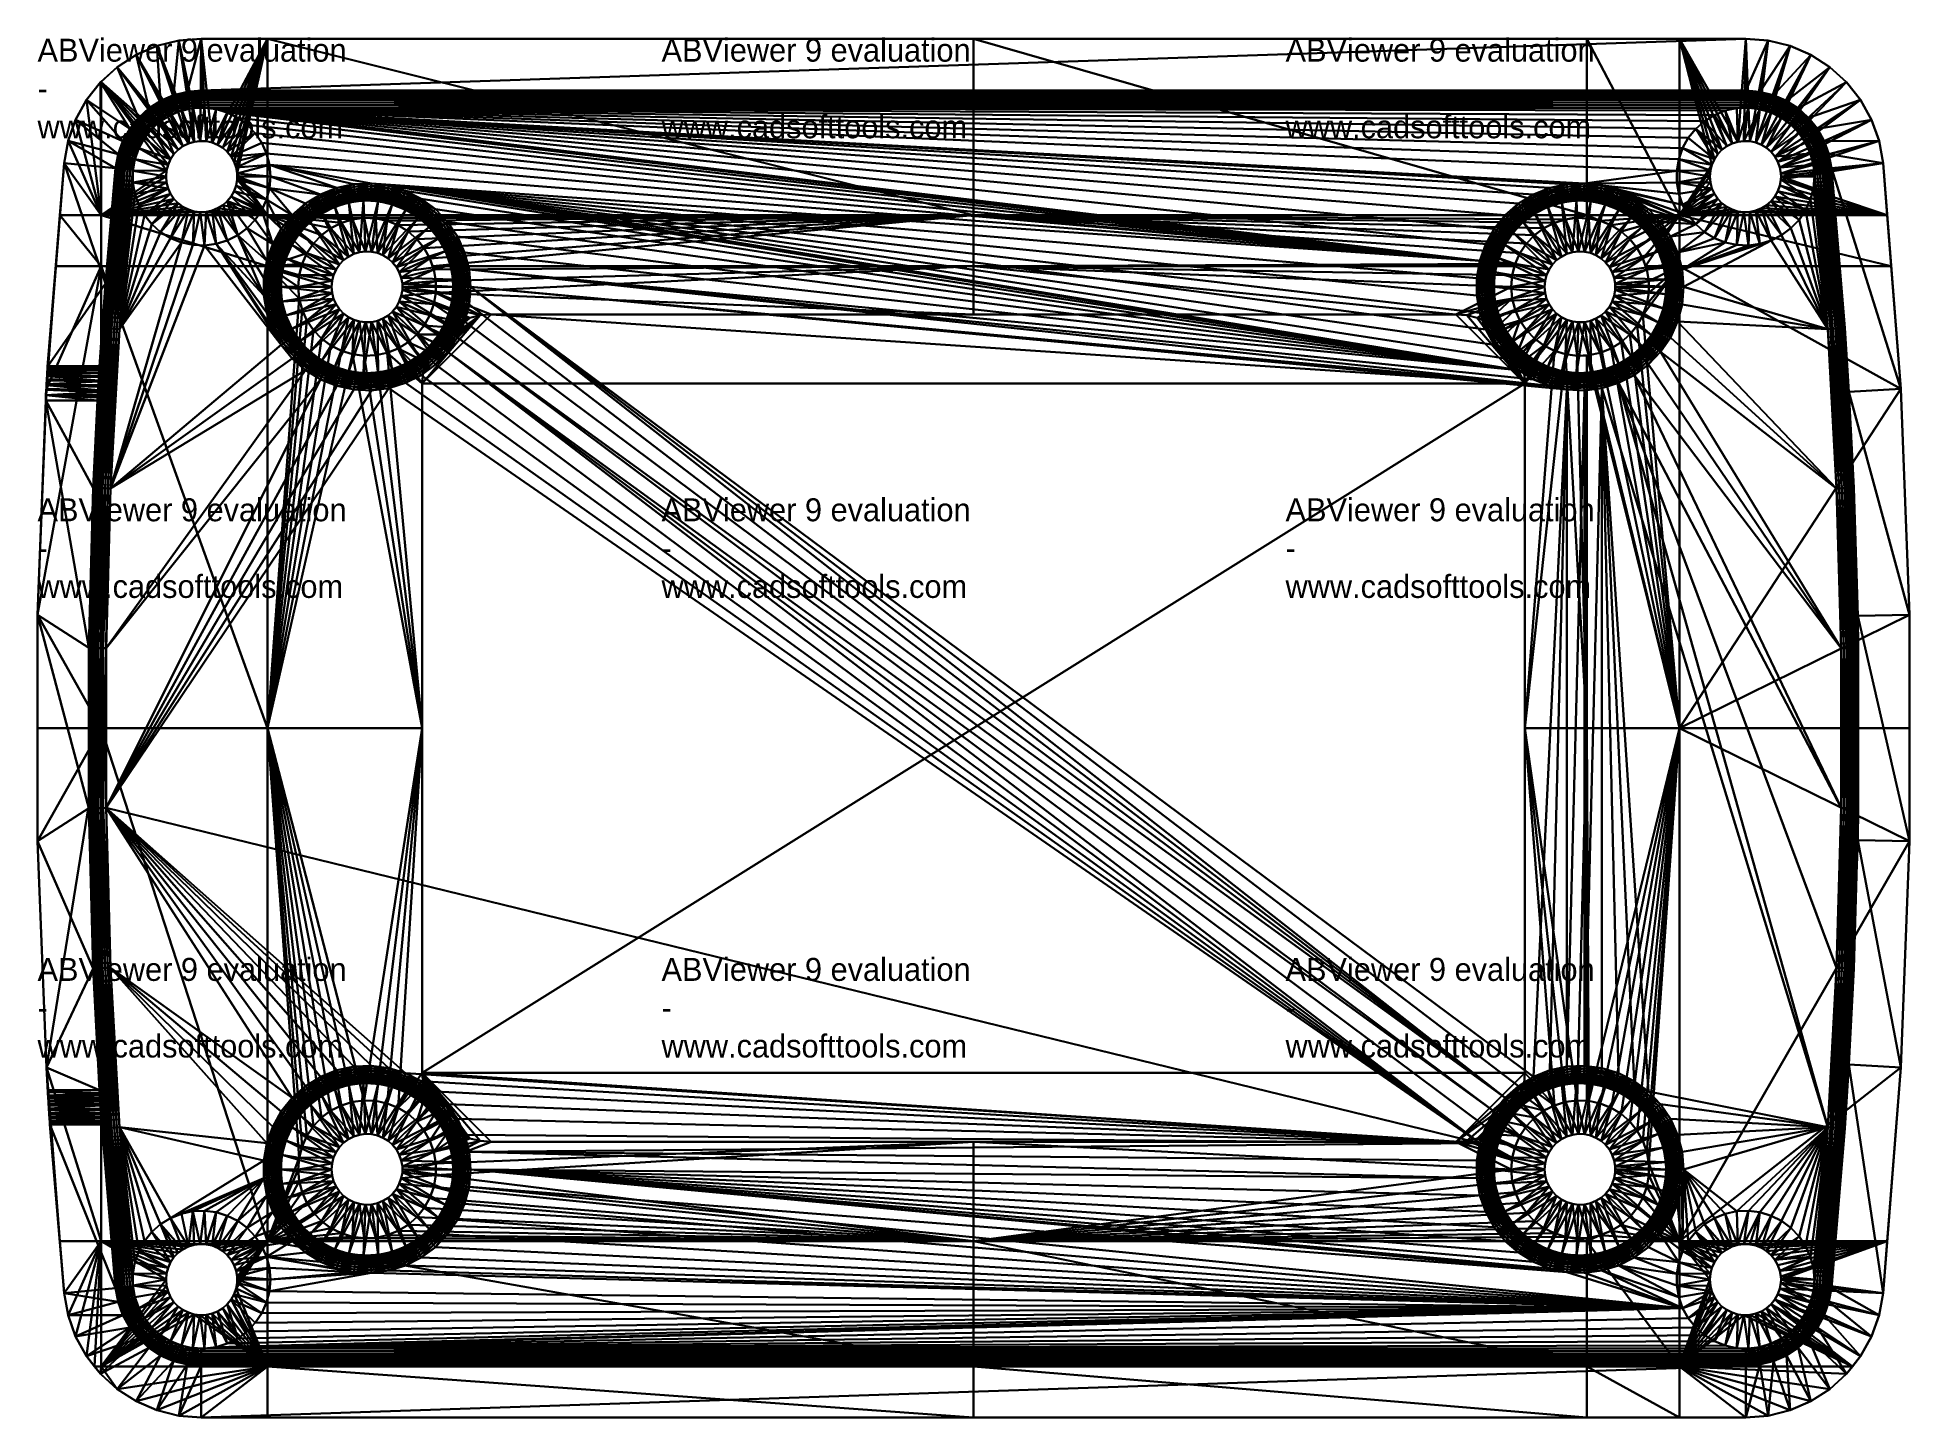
# Model space of a CAD drawing. Header units: millimetres. Extents: x 0 to 86.3, y 0 to 63.6.
import ezdxf

# ---------------------------------------------------------------- set-up
doc = ezdxf.new("R2010")
doc.units = ezdxf.units.MM
doc.layers.get('0').update_dxf_attribs({"color": 132, "linetype": 'CONTINUOUS'})

# ---------------------------------------------------------------- blocks, each defined once
blk = doc.blocks.new('ABViewer')
at = {"color": 0, "insert": (0, 0), "char_height": 0.05, "width": 0.5, "attachment_point": 1}
blk.add_mtext('ABViewer 9 evaluation - www.cadsofttools.com', dxfattribs=at)

msp = doc.modelspace()

# ---------------------------------------------------------------- linework, layer by layer
at = {"invisible_edges": 16}
for points in [[(5.55, 63.163), (7.001, 58.67), (4.598, 62.75)], [(5.55, 63.163, 7.137), (5.55, 63.163), (4.598, 62.75)], [(5.55, 63.163, 7.137), (4.598, 62.75), (4.598, 62.75, 7.137)], [(5.724, 60.644, 7.137), (5.55, 63.163, 7.137), (4.598, 62.75, 7.137)], [(6.557, 63.415), (7.266, 58.752), (5.55, 63.163)], [(6.557, 63.415, 7.137), (6.557, 63.415), (5.55, 63.163)], [(6.557, 63.415, 7.137), (5.55, 63.163), (5.55, 63.163, 7.137)], [(6.318, 60.902, 7.137), (6.557, 63.415, 7.137), (5.55, 63.163, 7.137)], [(5.55, 63.163), (7.266, 58.752), (7.001, 58.67)], [(6.318, 60.902, 7.137), (5.55, 63.163, 7.137), (5.724, 60.644, 7.137)], [(6.946, 61.059, 7.137), (6.557, 63.415, 7.137), (6.318, 60.902, 7.137)], [(7.592, 63.5), (7.542, 58.787), (6.557, 63.415)], [(7.592, 63.5, 7.137), (7.592, 63.5), (6.557, 63.415)], [(7.592, 63.5, 7.137), (6.557, 63.415), (6.557, 63.415, 7.137)], [(6.946, 61.059, 7.137), (7.592, 63.5, 7.137), (6.557, 63.415, 7.137)], [(6.557, 63.415), (7.542, 58.787), (7.266, 58.752)], [(7.592, 61.112, 7.137), (7.592, 63.5, 7.137), (6.946, 61.059, 7.137)], [(7.592, 63.5), (7.82, 58.775), (7.542, 58.787)], [(10.653, 63.5), (8.091, 58.716), (7.592, 63.5)], [(8.091, 58.716), (7.82, 58.775), (7.592, 63.5)], [(78.751, 63.5, 7.137), (43.172, 63.5), (7.592, 63.5, 7.137)], [(7.592, 63.5, 7.137), (43.172, 63.5), (10.653, 63.5)], [(7.592, 63.5, 7.137), (10.653, 63.5), (7.592, 63.5)], [(78.751, 61.112, 7.137), (78.751, 63.5, 7.137), (7.592, 61.112, 7.137)], [(7.592, 61.112, 7.137), (78.751, 63.5, 7.137), (7.592, 63.5, 7.137)], [(10.653, 63.5), (8.349, 58.613), (8.091, 58.716)], [(8.586, 58.467), (8.349, 58.613), (10.653, 63.5)], [(8.586, 58.467), (10.653, 63.5), (8.794, 58.284)], [(8.794, 58.284), (10.653, 63.5), (8.969, 58.067)], [(10.653, 63.5), (9.104, 57.825), (8.969, 58.067)], [(10.653, 63.5), (9.197, 57.563), (9.104, 57.825)], [(9.244, 57.289), (9.197, 57.563), (10.653, 63.5)], [(10.653, 55.378), (9.244, 57.289), (10.653, 63.5)], [(10.653, 55.378), (10.653, 63.5), (43.172, 55.378)], [(43.172, 55.378), (10.653, 63.5), (43.172, 63.5)], [(43.172, 55.378), (43.172, 63.5), (71.429, 55.378)], [(71.429, 55.378), (43.172, 63.5), (71.429, 63.5)], [(78.751, 63.5, 7.137), (71.429, 63.5), (43.172, 63.5)], [(71.429, 55.378), (71.429, 63.5), (75.69, 55.378)], [(75.69, 55.378), (71.429, 63.5), (75.69, 63.5)], [(75.69, 63.5), (71.429, 63.5), (78.751, 63.5, 7.137)], [(77.873, 58.545), (77.649, 58.38), (75.69, 63.5)], [(75.69, 63.5), (77.649, 58.38), (77.457, 58.179)], [(75.69, 63.5), (77.457, 58.179), (77.301, 57.949)], [(78.751, 63.5), (78.386, 58.752), (75.69, 63.5)], [(75.69, 63.5), (78.386, 58.752), (78.121, 58.67)], [(75.69, 63.5), (78.121, 58.67), (77.873, 58.545)], [(75.69, 55.378), (75.69, 63.5), (77.187, 57.696)], [(77.187, 57.696), (75.69, 63.5), (77.301, 57.949)], [(78.751, 63.5, 7.137), (78.751, 63.5), (75.69, 63.5)], [(78.751, 63.5), (78.662, 58.787), (78.386, 58.752)], [(78.94, 58.775), (78.662, 58.787), (78.751, 63.5)], [(79.786, 63.415), (78.94, 58.775), (78.751, 63.5)], [(79.786, 63.415, 7.137), (79.786, 63.415), (78.751, 63.5)], [(79.786, 63.415, 7.137), (78.751, 63.5), (78.751, 63.5, 7.137)], [(78.751, 61.112, 7.137), (79.786, 63.415, 7.137), (78.751, 63.5, 7.137)], [(79.397, 61.059, 7.137), (79.786, 63.415, 7.137), (78.751, 61.112, 7.137)], [(79.786, 63.415), (79.211, 58.716), (78.94, 58.775)], [(80.793, 63.163), (79.211, 58.716), (79.786, 63.415)], [(80.793, 63.163), (79.469, 58.613), (79.211, 58.716)], [(79.397, 61.059, 7.137), (80.793, 63.163, 7.137), (79.786, 63.415, 7.137)], [(80.025, 60.902, 7.137), (80.793, 63.163, 7.137), (79.397, 61.059, 7.137)], [(81.745, 62.75), (79.469, 58.613), (80.793, 63.163)], [(80.793, 63.163, 7.137), (80.793, 63.163), (79.786, 63.415)], [(80.793, 63.163, 7.137), (79.786, 63.415), (79.786, 63.415, 7.137)], [(80.025, 60.902, 7.137), (81.745, 62.75, 7.137), (80.793, 63.163, 7.137)], [(81.745, 62.75, 7.137), (81.745, 62.75), (80.793, 63.163)], [(81.745, 62.75, 7.137), (80.793, 63.163), (80.793, 63.163, 7.137)], [(3.725, 62.187, 7.137), (2.987, 61.517), (2.956, 61.49, 7.137)], [(4.699, 59.858, 7.137), (3.725, 62.187, 7.137), (2.956, 61.49, 7.137)], [(3.725, 62.187), (6.529, 58.38), (2.987, 61.517)], [(3.725, 62.187, 7.137), (3.725, 62.187), (2.987, 61.517)], [(4.598, 62.75), (6.753, 58.545), (3.725, 62.187)], [(4.598, 62.75, 7.137), (4.598, 62.75), (3.725, 62.187)], [(4.598, 62.75, 7.137), (3.725, 62.187), (3.725, 62.187, 7.137)], [(5.179, 60.293, 7.137), (4.598, 62.75, 7.137), (3.725, 62.187, 7.137)], [(3.725, 62.187), (6.753, 58.545), (6.529, 58.38)], [(5.179, 60.293, 7.137), (3.725, 62.187, 7.137), (4.699, 59.858, 7.137)], [(4.598, 62.75), (7.001, 58.67), (6.753, 58.545)], [(5.724, 60.644, 7.137), (4.598, 62.75, 7.137), (5.179, 60.293, 7.137)], [(81.745, 62.75), (79.706, 58.467), (79.469, 58.613)], [(82.618, 62.187), (79.706, 58.467), (81.745, 62.75)], [(82.618, 62.187), (79.914, 58.284), (79.706, 58.467)], [(83.387, 61.49), (79.914, 58.284), (82.618, 62.187)], [(80.62, 60.644, 7.137), (81.745, 62.75, 7.137), (80.025, 60.902, 7.137)], [(80.62, 60.644, 7.137), (82.618, 62.187, 7.137), (81.745, 62.75, 7.137)], [(81.164, 60.293, 7.137), (82.618, 62.187, 7.137), (80.62, 60.644, 7.137)], [(81.164, 60.293, 7.137), (83.387, 61.49, 7.137), (82.618, 62.187, 7.137)], [(82.618, 62.187, 7.137), (82.618, 62.187), (81.745, 62.75)], [(82.618, 62.187, 7.137), (81.745, 62.75), (81.745, 62.75, 7.137)], [(83.387, 61.49, 7.137), (83.387, 61.49), (82.618, 62.187)], [(83.387, 61.49, 7.137), (82.618, 62.187), (82.618, 62.187, 7.137)], [(2.956, 61.49), (2.987, 55.378), (2.311, 60.676)], [(2.956, 61.49, 7.137), (2.956, 61.49), (2.311, 60.676)], [(2.956, 61.49, 7.137), (2.311, 60.676), (2.311, 60.676, 7.137)], [(4.297, 59.35, 7.137), (2.956, 61.49, 7.137), (2.311, 60.676, 7.137)], [(2.987, 61.517), (2.987, 55.378), (2.956, 61.49)], [(2.987, 61.517), (2.956, 61.49), (2.956, 61.49, 7.137)], [(4.699, 59.858, 7.137), (2.956, 61.49, 7.137), (4.297, 59.35, 7.137)], [(2.987, 61.517), (6.181, 57.949), (6.067, 57.696)], [(2.987, 61.517), (6.529, 58.38), (6.337, 58.179)], [(2.987, 61.517), (6.337, 58.179), (6.181, 57.949)], [(6.067, 57.696), (5.997, 57.427), (2.987, 61.517)], [(2.987, 61.517), (5.997, 57.427), (2.987, 55.378)], [(83.387, 61.49), (80.089, 58.067), (79.914, 58.284)], [(84.032, 60.676), (80.089, 58.067), (83.387, 61.49)], [(81.644, 59.858, 7.137), (83.387, 61.49, 7.137), (81.164, 60.293, 7.137)], [(81.644, 59.858, 7.137), (84.032, 60.676, 7.137), (83.387, 61.49, 7.137)], [(84.032, 60.676, 7.137), (84.032, 60.676), (83.387, 61.49)], [(84.032, 60.676, 7.137), (83.387, 61.49), (83.387, 61.49, 7.137)], [(2.987, 55.378), (1.807, 59.769), (2.311, 60.676)], [(2.311, 60.676, 7.137), (2.311, 60.676), (1.807, 59.769)], [(2.311, 60.676, 7.137), (1.807, 59.769), (1.807, 59.769, 7.137)], [(3.982, 58.784, 7.137), (2.311, 60.676, 7.137), (1.807, 59.769, 7.137)], [(4.297, 59.35, 7.137), (2.311, 60.676, 7.137), (3.982, 58.784, 7.137)], [(5.179, 60.293, 7.137), (5.179, 60.293, 4.756), (5.724, 60.644, 4.756)], [(5.179, 60.293, 7.137), (5.724, 60.644, 4.756), (5.724, 60.644, 7.137)], [(5.185, 60.285, 4.632), (5.724, 60.644, 4.756), (5.179, 60.293, 4.756)], [(5.185, 60.285, 4.632), (5.728, 60.636, 4.632), (5.724, 60.644, 4.756)], [(5.203, 60.262, 4.511), (5.728, 60.636, 4.632), (5.185, 60.285, 4.632)], [(5.203, 60.262, 4.511), (5.742, 60.61, 4.511), (5.728, 60.636, 4.632)], [(5.232, 60.224, 4.396), (5.742, 60.61, 4.511), (5.203, 60.262, 4.511)], [(5.232, 60.224, 4.396), (5.764, 60.568, 4.396), (5.742, 60.61, 4.511)], [(5.271, 60.173, 4.29), (5.764, 60.568, 4.396), (5.232, 60.224, 4.396)], [(5.271, 60.173, 4.29), (5.795, 60.511, 4.29), (5.764, 60.568, 4.396)], [(5.321, 60.109, 4.195), (5.795, 60.511, 4.29), (5.271, 60.173, 4.29)], [(5.321, 60.109, 4.195), (5.833, 60.439, 4.195), (5.795, 60.511, 4.29)], [(5.378, 60.034, 4.114), (5.833, 60.439, 4.195), (5.321, 60.109, 4.195)], [(5.378, 60.034, 4.114), (5.878, 60.356, 4.114), (5.833, 60.439, 4.195)], [(5.724, 60.644, 7.137), (5.724, 60.644, 4.756), (6.318, 60.902, 4.756)], [(5.724, 60.644, 7.137), (6.318, 60.902, 4.756), (6.318, 60.902, 7.137)], [(5.728, 60.636, 4.632), (6.318, 60.902, 4.756), (5.724, 60.644, 4.756)], [(5.728, 60.636, 4.632), (6.321, 60.893, 4.632), (6.318, 60.902, 4.756)], [(5.742, 60.61, 4.511), (6.321, 60.893, 4.632), (5.728, 60.636, 4.632)], [(5.742, 60.61, 4.511), (6.33, 60.865, 4.511), (6.321, 60.893, 4.632)], [(5.764, 60.568, 4.396), (6.33, 60.865, 4.511), (5.742, 60.61, 4.511)], [(5.764, 60.568, 4.396), (6.346, 60.82, 4.396), (6.33, 60.865, 4.511)], [(5.795, 60.511, 4.29), (6.346, 60.82, 4.396), (5.764, 60.568, 4.396)], [(5.795, 60.511, 4.29), (6.367, 60.758, 4.29), (6.346, 60.82, 4.396)], [(5.833, 60.439, 4.195), (6.367, 60.758, 4.29), (5.795, 60.511, 4.29)], [(5.833, 60.439, 4.195), (6.393, 60.682, 4.195), (6.367, 60.758, 4.29)], [(5.878, 60.356, 4.114), (6.393, 60.682, 4.195), (5.833, 60.439, 4.195)], [(5.878, 60.356, 4.114), (6.423, 60.592, 4.114), (6.393, 60.682, 4.195)], [(5.928, 60.262, 4.049), (6.423, 60.592, 4.114), (5.878, 60.356, 4.114)], [(5.928, 60.262, 4.049), (6.457, 60.492, 4.049), (6.423, 60.592, 4.114)], [(5.982, 60.161, 4.001), (6.457, 60.492, 4.049), (5.928, 60.262, 4.049)], [(5.982, 60.161, 4.001), (6.494, 60.383, 4.001), (6.457, 60.492, 4.049)], [(6.039, 60.054, 3.972), (6.494, 60.383, 4.001), (5.982, 60.161, 4.001)], [(6.039, 60.054, 3.972), (6.533, 60.268, 3.972), (6.494, 60.383, 4.001)], [(6.318, 60.902, 7.137), (6.318, 60.902, 4.756), (6.946, 61.059, 4.756)], [(6.318, 60.902, 7.137), (6.946, 61.059, 4.756), (6.946, 61.059, 7.137)], [(6.321, 60.893, 4.632), (6.946, 61.059, 4.756), (6.318, 60.902, 4.756)], [(6.321, 60.893, 4.632), (6.948, 61.05, 4.632), (6.946, 61.059, 4.756)], [(6.33, 60.865, 4.511), (6.948, 61.05, 4.632), (6.321, 60.893, 4.632)], [(6.33, 60.865, 4.511), (6.953, 61.021, 4.511), (6.948, 61.05, 4.632)], [(6.346, 60.82, 4.396), (6.953, 61.021, 4.511), (6.33, 60.865, 4.511)], [(6.346, 60.82, 4.396), (6.96, 60.974, 4.396), (6.953, 61.021, 4.511)], [(6.367, 60.758, 4.29), (6.96, 60.974, 4.396), (6.346, 60.82, 4.396)], [(6.367, 60.758, 4.29), (6.971, 60.91, 4.29), (6.96, 60.974, 4.396)], [(6.393, 60.682, 4.195), (6.971, 60.91, 4.29), (6.367, 60.758, 4.29)], [(6.393, 60.682, 4.195), (6.984, 60.83, 4.195), (6.971, 60.91, 4.29)], [(6.423, 60.592, 4.114), (6.984, 60.83, 4.195), (6.393, 60.682, 4.195)], [(6.423, 60.592, 4.114), (7, 60.737, 4.114), (6.984, 60.83, 4.195)], [(6.457, 60.492, 4.049), (7, 60.737, 4.114), (6.423, 60.592, 4.114)], [(6.457, 60.492, 4.049), (7.017, 60.632, 4.049), (7, 60.737, 4.114)], [(6.494, 60.383, 4.001), (7.017, 60.632, 4.049), (6.457, 60.492, 4.049)], [(6.494, 60.383, 4.001), (7.036, 60.518, 4.001), (7.017, 60.632, 4.049)], [(6.533, 60.268, 3.972), (7.036, 60.518, 4.001), (6.494, 60.383, 4.001)], [(6.533, 60.268, 3.972), (7.055, 60.399, 3.972), (7.036, 60.518, 4.001)], [(6.576, 60.151, 3.962), (7.055, 60.399, 3.972), (6.533, 60.268, 3.972)], [(6.576, 60.151, 3.962), (7.076, 60.276, 3.962), (7.055, 60.399, 3.972)], [(6.946, 61.059, 7.137), (6.946, 61.059, 4.756), (7.592, 61.112, 4.756)], [(6.946, 61.059, 7.137), (7.592, 61.112, 4.756), (7.592, 61.112, 7.137)], [(6.948, 61.05, 4.632), (7.592, 61.112, 4.756), (6.946, 61.059, 4.756)], [(6.948, 61.05, 4.632), (7.592, 61.103, 4.632), (7.592, 61.112, 4.756)], [(6.953, 61.021, 4.511), (7.592, 61.103, 4.632), (6.948, 61.05, 4.632)], [(6.953, 61.021, 4.511), (7.592, 61.074, 4.511), (7.592, 61.103, 4.632)], [(6.96, 60.974, 4.396), (7.592, 61.074, 4.511), (6.953, 61.021, 4.511)], [(6.96, 60.974, 4.396), (7.592, 61.026, 4.396), (7.592, 61.074, 4.511)], [(6.971, 60.91, 4.29), (7.592, 61.026, 4.396), (6.96, 60.974, 4.396)], [(6.971, 60.91, 4.29), (7.592, 60.961, 4.29), (7.592, 61.026, 4.396)], [(6.984, 60.83, 4.195), (7.592, 60.961, 4.29), (6.971, 60.91, 4.29)], [(6.984, 60.83, 4.195), (7.592, 60.88, 4.195), (7.592, 60.961, 4.29)], [(7, 60.737, 4.114), (7.592, 60.88, 4.195), (6.984, 60.83, 4.195)], [(7, 60.737, 4.114), (7.592, 60.785, 4.114), (7.592, 60.88, 4.195)], [(7.017, 60.632, 4.049), (7.592, 60.785, 4.114), (7, 60.737, 4.114)], [(7.017, 60.632, 4.049), (7.592, 60.679, 4.049), (7.592, 60.785, 4.114)], [(7.036, 60.518, 4.001), (7.592, 60.679, 4.049), (7.017, 60.632, 4.049)], [(7.036, 60.518, 4.001), (7.592, 60.564, 4.001), (7.592, 60.679, 4.049)], [(7.055, 60.399, 3.972), (7.592, 60.564, 4.001), (7.036, 60.518, 4.001)], [(7.055, 60.399, 3.972), (7.592, 60.443, 3.972), (7.592, 60.564, 4.001)], [(7.076, 60.276, 3.962), (7.592, 60.443, 3.972), (7.055, 60.399, 3.972)], [(7.333, 60.308, 3.962), (7.592, 60.443, 3.972), (7.076, 60.276, 3.962)], [(7.333, 60.308, 3.962), (7.592, 60.319, 3.962), (7.592, 60.443, 3.972)], [(78.751, 61.112, 4.756), (78.751, 61.112, 7.137), (7.592, 61.112, 4.756)], [(7.592, 61.112, 4.756), (78.751, 61.112, 7.137), (7.592, 61.112, 7.137)], [(7.592, 61.103, 4.632), (78.751, 61.103, 4.632), (78.751, 61.112, 4.756)], [(7.592, 61.103, 4.632), (78.751, 61.112, 4.756), (7.592, 61.112, 4.756)], [(7.592, 61.074, 4.511), (78.751, 61.074, 4.511), (78.751, 61.103, 4.632)], [(7.592, 61.074, 4.511), (78.751, 61.103, 4.632), (7.592, 61.103, 4.632)], [(7.592, 61.026, 4.396), (78.751, 61.026, 4.396), (78.751, 61.074, 4.511)], [(7.592, 61.026, 4.396), (78.751, 61.074, 4.511), (7.592, 61.074, 4.511)], [(7.592, 60.961, 4.29), (78.751, 60.961, 4.29), (78.751, 61.026, 4.396)], [(7.592, 60.961, 4.29), (78.751, 61.026, 4.396), (7.592, 61.026, 4.396)], [(7.592, 60.88, 4.195), (78.751, 60.88, 4.195), (78.751, 60.961, 4.29)], [(7.592, 60.88, 4.195), (78.751, 60.961, 4.29), (7.592, 60.961, 4.29)], [(7.592, 60.785, 4.114), (78.751, 60.785, 4.114), (78.751, 60.88, 4.195)], [(7.592, 60.785, 4.114), (78.751, 60.88, 4.195), (7.592, 60.88, 4.195)], [(7.592, 60.679, 4.049), (78.751, 60.679, 4.049), (78.751, 60.785, 4.114)], [(7.592, 60.679, 4.049), (78.751, 60.785, 4.114), (7.592, 60.785, 4.114)], [(7.592, 60.564, 4.001), (78.751, 60.564, 4.001), (78.751, 60.679, 4.049)], [(7.592, 60.564, 4.001), (78.751, 60.679, 4.049), (7.592, 60.679, 4.049)], [(7.592, 60.443, 3.972), (78.751, 60.443, 3.972), (78.751, 60.564, 4.001)], [(7.592, 60.443, 3.972), (78.751, 60.564, 4.001), (7.592, 60.564, 4.001)], [(7.592, 60.319, 3.962), (7.702, 60.319, 3.962), (7.592, 60.443, 3.972)], [(7.592, 60.443, 3.972), (7.702, 60.319, 3.962), (7.812, 60.319, 3.962)], [(7.812, 60.319, 3.962), (78.751, 60.443, 3.972), (7.592, 60.443, 3.972)], [(78.531, 60.319, 3.962), (78.751, 60.443, 3.972), (7.812, 60.319, 3.962)], [(78.531, 60.319, 3.962), (78.751, 60.319, 3.962), (78.751, 60.443, 3.972)], [(78.751, 61.112, 7.137), (78.751, 61.112, 4.756), (79.397, 61.059, 4.756)], [(78.751, 61.112, 7.137), (79.397, 61.059, 4.756), (79.397, 61.059, 7.137)], [(78.751, 61.103, 4.632), (79.397, 61.059, 4.756), (78.751, 61.112, 4.756)], [(78.751, 61.074, 4.511), (79.395, 61.05, 4.632), (78.751, 61.103, 4.632)], [(78.751, 61.103, 4.632), (79.395, 61.05, 4.632), (79.397, 61.059, 4.756)], [(78.751, 61.026, 4.396), (79.391, 61.021, 4.511), (78.751, 61.074, 4.511)], [(78.751, 61.074, 4.511), (79.391, 61.021, 4.511), (79.395, 61.05, 4.632)], [(78.751, 60.961, 4.29), (79.383, 60.974, 4.396), (78.751, 61.026, 4.396)], [(78.751, 61.026, 4.396), (79.383, 60.974, 4.396), (79.391, 61.021, 4.511)], [(78.751, 60.961, 4.29), (79.372, 60.91, 4.29), (79.383, 60.974, 4.396)], [(78.751, 60.88, 4.195), (79.372, 60.91, 4.29), (78.751, 60.961, 4.29)], [(78.751, 60.88, 4.195), (79.359, 60.83, 4.195), (79.372, 60.91, 4.29)], [(78.751, 60.785, 4.114), (79.359, 60.83, 4.195), (78.751, 60.88, 4.195)], [(78.751, 60.785, 4.114), (79.344, 60.737, 4.114), (79.359, 60.83, 4.195)], [(78.751, 60.679, 4.049), (79.344, 60.737, 4.114), (78.751, 60.785, 4.114)], [(78.751, 60.679, 4.049), (79.326, 60.632, 4.049), (79.344, 60.737, 4.114)], [(78.751, 60.564, 4.001), (79.326, 60.632, 4.049), (78.751, 60.679, 4.049)], [(78.751, 60.564, 4.001), (79.308, 60.518, 4.001), (79.326, 60.632, 4.049)], [(78.751, 60.443, 3.972), (79.308, 60.518, 4.001), (78.751, 60.564, 4.001)], [(78.751, 60.443, 3.972), (79.288, 60.399, 3.972), (79.308, 60.518, 4.001)], [(78.751, 60.443, 3.972), (78.751, 60.319, 3.962), (79.01, 60.308, 3.962)], [(79.01, 60.308, 3.962), (79.288, 60.399, 3.972), (78.751, 60.443, 3.972)], [(79.01, 60.308, 3.962), (79.268, 60.276, 3.962), (79.288, 60.399, 3.972)], [(79.268, 60.276, 3.962), (79.81, 60.268, 3.972), (79.288, 60.399, 3.972)], [(79.288, 60.399, 3.972), (79.849, 60.383, 4.001), (79.308, 60.518, 4.001)], [(79.288, 60.399, 3.972), (79.81, 60.268, 3.972), (79.849, 60.383, 4.001)], [(79.308, 60.518, 4.001), (79.886, 60.492, 4.049), (79.326, 60.632, 4.049)], [(79.308, 60.518, 4.001), (79.849, 60.383, 4.001), (79.886, 60.492, 4.049)], [(79.326, 60.632, 4.049), (79.92, 60.592, 4.114), (79.344, 60.737, 4.114)], [(79.326, 60.632, 4.049), (79.886, 60.492, 4.049), (79.92, 60.592, 4.114)], [(79.344, 60.737, 4.114), (79.951, 60.682, 4.195), (79.359, 60.83, 4.195)], [(79.344, 60.737, 4.114), (79.92, 60.592, 4.114), (79.951, 60.682, 4.195)], [(79.359, 60.83, 4.195), (79.977, 60.758, 4.29), (79.372, 60.91, 4.29)], [(79.359, 60.83, 4.195), (79.951, 60.682, 4.195), (79.977, 60.758, 4.29)], [(79.372, 60.91, 4.29), (79.997, 60.82, 4.396), (79.383, 60.974, 4.396)], [(79.372, 60.91, 4.29), (79.977, 60.758, 4.29), (79.997, 60.82, 4.396)], [(79.383, 60.974, 4.396), (80.013, 60.865, 4.511), (79.391, 61.021, 4.511)], [(79.383, 60.974, 4.396), (79.997, 60.82, 4.396), (80.013, 60.865, 4.511)], [(79.391, 61.021, 4.511), (80.022, 60.893, 4.632), (79.395, 61.05, 4.632)], [(79.391, 61.021, 4.511), (80.013, 60.865, 4.511), (80.022, 60.893, 4.632)], [(79.395, 61.05, 4.632), (80.025, 60.902, 4.756), (79.397, 61.059, 4.756)], [(79.395, 61.05, 4.632), (80.022, 60.893, 4.632), (80.025, 60.902, 4.756)], [(79.397, 61.059, 7.137), (79.397, 61.059, 4.756), (80.025, 60.902, 4.756)], [(79.397, 61.059, 7.137), (80.025, 60.902, 4.756), (80.025, 60.902, 7.137)], [(79.81, 60.268, 3.972), (80.361, 60.161, 4.001), (79.849, 60.383, 4.001)], [(79.849, 60.383, 4.001), (80.415, 60.262, 4.049), (79.886, 60.492, 4.049)], [(79.849, 60.383, 4.001), (80.361, 60.161, 4.001), (80.415, 60.262, 4.049)], [(79.886, 60.492, 4.049), (80.465, 60.356, 4.114), (79.92, 60.592, 4.114)], [(79.886, 60.492, 4.049), (80.415, 60.262, 4.049), (80.465, 60.356, 4.114)], [(79.92, 60.592, 4.114), (80.51, 60.439, 4.195), (79.951, 60.682, 4.195)], [(79.92, 60.592, 4.114), (80.465, 60.356, 4.114), (80.51, 60.439, 4.195)], [(79.951, 60.682, 4.195), (80.548, 60.511, 4.29), (79.977, 60.758, 4.29)], [(79.951, 60.682, 4.195), (80.51, 60.439, 4.195), (80.548, 60.511, 4.29)], [(79.977, 60.758, 4.29), (80.579, 60.568, 4.396), (79.997, 60.82, 4.396)], [(79.977, 60.758, 4.29), (80.548, 60.511, 4.29), (80.579, 60.568, 4.396)], [(79.997, 60.82, 4.396), (80.601, 60.61, 4.511), (80.013, 60.865, 4.511)], [(79.997, 60.82, 4.396), (80.579, 60.568, 4.396), (80.601, 60.61, 4.511)], [(80.013, 60.865, 4.511), (80.615, 60.636, 4.632), (80.022, 60.893, 4.632)], [(80.013, 60.865, 4.511), (80.601, 60.61, 4.511), (80.615, 60.636, 4.632)], [(80.022, 60.893, 4.632), (80.62, 60.644, 4.756), (80.025, 60.902, 4.756)], [(80.022, 60.893, 4.632), (80.615, 60.636, 4.632), (80.62, 60.644, 4.756)], [(80.025, 60.902, 7.137), (80.025, 60.902, 4.756), (80.62, 60.644, 4.756)], [(80.025, 60.902, 7.137), (80.62, 60.644, 4.756), (80.62, 60.644, 7.137)], [(84.032, 60.676), (80.224, 57.825), (80.089, 58.067)], [(84.536, 59.769), (80.224, 57.825), (84.032, 60.676)], [(80.465, 60.356, 4.114), (81.022, 60.109, 4.195), (80.51, 60.439, 4.195)], [(80.51, 60.439, 4.195), (81.072, 60.173, 4.29), (80.548, 60.511, 4.29)], [(80.51, 60.439, 4.195), (81.022, 60.109, 4.195), (81.072, 60.173, 4.29)], [(80.548, 60.511, 4.29), (81.111, 60.224, 4.396), (80.579, 60.568, 4.396)], [(80.548, 60.511, 4.29), (81.072, 60.173, 4.29), (81.111, 60.224, 4.396)], [(80.579, 60.568, 4.396), (81.14, 60.262, 4.511), (80.601, 60.61, 4.511)], [(80.579, 60.568, 4.396), (81.111, 60.224, 4.396), (81.14, 60.262, 4.511)], [(80.601, 60.61, 4.511), (81.158, 60.285, 4.632), (80.615, 60.636, 4.632)], [(80.601, 60.61, 4.511), (81.14, 60.262, 4.511), (81.158, 60.285, 4.632)], [(80.615, 60.636, 4.632), (81.164, 60.293, 4.756), (80.62, 60.644, 4.756)], [(80.615, 60.636, 4.632), (81.158, 60.285, 4.632), (81.164, 60.293, 4.756)], [(80.62, 60.644, 7.137), (80.62, 60.644, 4.756), (81.164, 60.293, 4.756)], [(80.62, 60.644, 7.137), (81.164, 60.293, 4.756), (81.164, 60.293, 7.137)], [(82.047, 59.35, 7.137), (84.032, 60.676, 7.137), (81.644, 59.858, 7.137)], [(82.047, 59.35, 7.137), (84.536, 59.769, 7.137), (84.032, 60.676, 7.137)], [(84.536, 59.769, 7.137), (84.536, 59.769), (84.032, 60.676)], [(84.536, 59.769, 7.137), (84.032, 60.676), (84.032, 60.676, 7.137)], [(2.987, 55.378), (1.458, 58.791), (1.807, 59.769)], [(1.807, 59.769, 7.137), (1.807, 59.769), (1.458, 58.791)], [(1.807, 59.769, 7.137), (1.458, 58.791), (1.458, 58.791, 7.137)], [(3.764, 58.174, 7.137), (1.807, 59.769, 7.137), (1.458, 58.791, 7.137)], [(3.982, 58.784, 7.137), (1.807, 59.769, 7.137), (3.764, 58.174, 7.137)], [(4.297, 59.35, 7.137), (4.297, 59.35, 4.756), (4.699, 59.858, 4.756)], [(4.297, 59.35, 7.137), (4.699, 59.858, 4.756), (4.699, 59.858, 7.137)], [(4.305, 59.345, 4.632), (4.699, 59.858, 4.756), (4.297, 59.35, 4.756)], [(4.305, 59.345, 4.632), (4.706, 59.851, 4.632), (4.699, 59.858, 4.756)], [(4.329, 59.329, 4.511), (4.706, 59.851, 4.632), (4.305, 59.345, 4.632)], [(4.329, 59.329, 4.511), (4.728, 59.831, 4.511), (4.706, 59.851, 4.632)], [(4.369, 59.302, 4.396), (4.728, 59.831, 4.511), (4.329, 59.329, 4.511)], [(4.369, 59.302, 4.396), (4.762, 59.799, 4.396), (4.728, 59.831, 4.511)], [(4.423, 59.266, 4.29), (4.762, 59.799, 4.396), (4.369, 59.302, 4.396)], [(4.423, 59.266, 4.29), (4.81, 59.754, 4.29), (4.762, 59.799, 4.396)], [(4.49, 59.221, 4.195), (4.81, 59.754, 4.29), (4.423, 59.266, 4.29)], [(4.49, 59.221, 4.195), (4.869, 59.699, 4.195), (4.81, 59.754, 4.29)], [(4.569, 59.169, 4.114), (4.869, 59.699, 4.195), (4.49, 59.221, 4.195)], [(4.569, 59.169, 4.114), (4.938, 59.634, 4.114), (4.869, 59.699, 4.195)], [(4.657, 59.11, 4.049), (4.938, 59.634, 4.114), (4.569, 59.169, 4.114)], [(4.657, 59.11, 4.049), (5.016, 59.562, 4.049), (4.938, 59.634, 4.114)], [(4.753, 59.046, 4.001), (5.016, 59.562, 4.049), (4.657, 59.11, 4.049)], [(4.699, 59.858, 7.137), (4.699, 59.858, 4.756), (5.179, 60.293, 4.756)], [(4.699, 59.858, 7.137), (5.179, 60.293, 4.756), (5.179, 60.293, 7.137)], [(4.706, 59.851, 4.632), (5.179, 60.293, 4.756), (4.699, 59.858, 4.756)], [(4.706, 59.851, 4.632), (5.185, 60.285, 4.632), (5.179, 60.293, 4.756)], [(4.728, 59.831, 4.511), (5.185, 60.285, 4.632), (4.706, 59.851, 4.632)], [(4.728, 59.831, 4.511), (5.203, 60.262, 4.511), (5.185, 60.285, 4.632)], [(4.762, 59.799, 4.396), (5.203, 60.262, 4.511), (4.728, 59.831, 4.511)], [(4.753, 59.046, 4.001), (5.1, 59.483, 4.001), (5.016, 59.562, 4.049)], [(4.762, 59.799, 4.396), (5.232, 60.224, 4.396), (5.203, 60.262, 4.511)], [(4.81, 59.754, 4.29), (5.232, 60.224, 4.396), (4.762, 59.799, 4.396)], [(4.81, 59.754, 4.29), (5.271, 60.173, 4.29), (5.232, 60.224, 4.396)], [(4.869, 59.699, 4.195), (5.271, 60.173, 4.29), (4.81, 59.754, 4.29)], [(4.869, 59.699, 4.195), (5.321, 60.109, 4.195), (5.271, 60.173, 4.29)], [(4.938, 59.634, 4.114), (5.321, 60.109, 4.195), (4.869, 59.699, 4.195)], [(4.938, 59.634, 4.114), (5.378, 60.034, 4.114), (5.321, 60.109, 4.195)], [(5.016, 59.562, 4.049), (5.378, 60.034, 4.114), (4.938, 59.634, 4.114)], [(5.016, 59.562, 4.049), (5.443, 59.949, 4.049), (5.378, 60.034, 4.114)], [(5.1, 59.483, 4.001), (5.443, 59.949, 4.049), (5.016, 59.562, 4.049)], [(5.1, 59.483, 4.001), (5.513, 59.858, 4.001), (5.443, 59.949, 4.049)], [(5.188, 59.4, 3.972), (5.513, 59.858, 4.001), (5.1, 59.483, 4.001)], [(5.188, 59.4, 3.972), (5.587, 59.762, 3.972), (5.513, 59.858, 4.001)], [(5.279, 59.315, 3.962), (5.587, 59.762, 3.972), (5.188, 59.4, 3.972)], [(5.279, 59.315, 3.962), (5.663, 59.663, 3.962), (5.587, 59.762, 3.972)], [(5.319, 59.347, 3.962), (5.663, 59.663, 3.962), (5.279, 59.315, 3.962)], [(5.724, 59.703, 3.962), (5.663, 59.663, 3.962), (5.319, 59.347, 3.962)], [(5.724, 59.703, 3.175), (5.724, 59.703, 3.962), (5.319, 59.347, 3.962)], [(5.724, 59.703, 3.175), (5.319, 59.347, 3.962), (5.319, 59.347, 3.175)], [(6.337, 58.179, 3.175), (5.724, 59.703, 3.175), (5.319, 59.347, 3.175)], [(5.443, 59.949, 4.049), (5.878, 60.356, 4.114), (5.378, 60.034, 4.114)], [(5.443, 59.949, 4.049), (5.928, 60.262, 4.049), (5.878, 60.356, 4.114)], [(5.513, 59.858, 4.001), (5.928, 60.262, 4.049), (5.443, 59.949, 4.049)], [(5.513, 59.858, 4.001), (5.982, 60.161, 4.001), (5.928, 60.262, 4.049)], [(5.587, 59.762, 3.972), (5.982, 60.161, 4.001), (5.513, 59.858, 4.001)], [(5.587, 59.762, 3.972), (6.039, 60.054, 3.972), (5.982, 60.161, 4.001)], [(5.663, 59.663, 3.962), (6.039, 60.054, 3.972), (5.587, 59.762, 3.972)], [(5.663, 59.663, 3.962), (6.098, 59.944, 3.962), (6.039, 60.054, 3.972)], [(5.724, 59.703, 3.962), (6.098, 59.944, 3.962), (5.663, 59.663, 3.962)], [(6.182, 59.985, 3.962), (6.098, 59.944, 3.962), (5.724, 59.703, 3.962)], [(6.182, 59.985, 3.175), (6.182, 59.985, 3.962), (5.724, 59.703, 3.962)], [(6.182, 59.985, 3.175), (5.724, 59.703, 3.962), (5.724, 59.703, 3.175)], [(6.753, 58.545, 3.175), (6.182, 59.985, 3.175), (5.724, 59.703, 3.175)], [(6.753, 58.545, 3.175), (5.724, 59.703, 3.175), (6.529, 58.38, 3.175)], [(6.529, 58.38, 3.175), (5.724, 59.703, 3.175), (6.337, 58.179, 3.175)], [(6.331, 60.057, 3.962), (6.533, 60.268, 3.972), (6.039, 60.054, 3.972)], [(6.039, 60.054, 3.972), (6.213, 60.003, 3.962), (6.331, 60.057, 3.962)], [(6.039, 60.054, 3.972), (6.098, 59.944, 3.962), (6.213, 60.003, 3.962)], [(6.182, 59.985, 3.962), (6.213, 60.003, 3.962), (6.098, 59.944, 3.962)], [(6.682, 60.186, 3.175), (6.476, 60.115, 3.962), (6.182, 59.985, 3.175)], [(7.001, 58.67, 3.175), (6.682, 60.186, 3.175), (6.182, 59.985, 3.175)], [(6.182, 59.985, 3.175), (6.476, 60.115, 3.962), (6.376, 60.075, 3.962)], [(6.182, 59.985, 3.175), (6.376, 60.075, 3.962), (6.279, 60.032, 3.962)], [(6.279, 60.032, 3.962), (6.213, 60.003, 3.962), (6.182, 59.985, 3.962)], [(6.279, 60.032, 3.962), (6.182, 59.985, 3.962), (6.182, 59.985, 3.175)], [(7.001, 58.67, 3.175), (6.182, 59.985, 3.175), (6.753, 58.545, 3.175)], [(6.279, 60.032, 3.962), (6.331, 60.057, 3.962), (6.213, 60.003, 3.962)], [(6.376, 60.075, 3.962), (6.331, 60.057, 3.962), (6.279, 60.032, 3.962)], [(6.331, 60.057, 3.962), (6.451, 60.106, 3.962), (6.533, 60.268, 3.972)], [(6.376, 60.075, 3.962), (6.451, 60.106, 3.962), (6.331, 60.057, 3.962)], [(6.476, 60.115, 3.962), (6.451, 60.106, 3.962), (6.376, 60.075, 3.962)], [(6.533, 60.268, 3.972), (6.451, 60.106, 3.962), (6.573, 60.15, 3.962)], [(6.476, 60.115, 3.962), (6.573, 60.15, 3.962), (6.451, 60.106, 3.962)], [(6.682, 60.186, 3.175), (6.576, 60.151, 3.962), (6.476, 60.115, 3.962)], [(6.576, 60.151, 3.962), (6.573, 60.15, 3.962), (6.476, 60.115, 3.962)], [(6.533, 60.268, 3.972), (6.573, 60.15, 3.962), (6.576, 60.151, 3.962)], [(7.076, 60.276, 3.962), (6.576, 60.151, 3.962), (6.682, 60.186, 3.962)], [(6.682, 60.186, 3.962), (6.576, 60.151, 3.962), (6.682, 60.186, 3.175)], [(6.943, 60.254, 3.962), (6.682, 60.186, 3.175), (7.208, 60.299, 3.175)], [(7.208, 60.299, 3.175), (6.682, 60.186, 3.175), (7.001, 58.67, 3.175)], [(6.943, 60.254, 3.962), (7.076, 60.276, 3.962), (6.682, 60.186, 3.962)], [(6.682, 60.186, 3.962), (6.682, 60.186, 3.175), (6.943, 60.254, 3.962)], [(7.208, 60.299, 3.962), (7.076, 60.276, 3.962), (6.943, 60.254, 3.962)], [(6.943, 60.254, 3.962), (7.208, 60.299, 3.175), (7.208, 60.299, 3.962)], [(7.266, 58.752, 3.175), (7.208, 60.299, 3.175), (7.001, 58.67, 3.175)], [(7.208, 60.299, 3.962), (7.333, 60.308, 3.962), (7.076, 60.276, 3.962)], [(7.477, 60.322, 3.962), (7.333, 60.308, 3.962), (7.208, 60.299, 3.962)], [(7.477, 60.322, 3.962), (7.208, 60.299, 3.175), (7.746, 60.322, 3.175)], [(7.208, 60.299, 3.962), (7.208, 60.299, 3.175), (7.477, 60.322, 3.962)], [(7.542, 58.787, 3.175), (7.746, 60.322, 3.175), (7.208, 60.299, 3.175)], [(7.542, 58.787, 3.175), (7.208, 60.299, 3.175), (7.266, 58.752, 3.175)], [(7.477, 60.322, 3.962), (7.592, 60.319, 3.962), (7.333, 60.308, 3.962)], [(7.746, 60.322, 3.962), (7.592, 60.319, 3.962), (7.477, 60.322, 3.962)], [(7.746, 60.322, 3.175), (7.746, 60.322, 3.962), (7.477, 60.322, 3.962)], [(7.82, 58.775, 3.175), (7.746, 60.322, 3.175), (7.542, 58.787, 3.175)], [(7.746, 60.322, 3.962), (7.702, 60.319, 3.962), (7.592, 60.319, 3.962)], [(7.812, 60.319, 3.962), (7.702, 60.319, 3.962), (7.746, 60.322, 3.962)], [(8.281, 60.254, 3.175), (7.812, 60.319, 3.962), (7.746, 60.322, 3.175)], [(7.746, 60.322, 3.175), (7.812, 60.319, 3.962), (7.746, 60.322, 3.962)], [(7.82, 58.775, 3.175), (8.281, 60.254, 3.175), (7.746, 60.322, 3.175)], [(78.328, 60.299, 3.962), (78.531, 60.319, 3.962), (7.812, 60.319, 3.962)], [(76.101, 58.928, 3.962), (76.439, 59.347, 3.962), (7.812, 60.319, 3.962)], [(7.812, 60.319, 3.962), (76.439, 59.347, 3.962), (76.844, 59.703, 3.962)], [(76.844, 59.703, 3.962), (77.302, 59.985, 3.962), (7.812, 60.319, 3.962)], [(7.812, 60.319, 3.962), (77.302, 59.985, 3.962), (77.802, 60.186, 3.962)], [(7.812, 60.319, 3.962), (77.802, 60.186, 3.962), (78.328, 60.299, 3.962)], [(75.568, 57.419, 3.962), (75.659, 57.95, 3.962), (7.812, 60.319, 3.962)], [(7.812, 60.319, 3.962), (75.659, 57.95, 3.962), (75.838, 58.458, 3.962)], [(7.812, 60.319, 3.962), (75.838, 58.458, 3.962), (76.101, 58.928, 3.962)], [(67.161, 54.74, 3.962), (67.669, 55.37, 3.962), (7.812, 60.319, 3.962)], [(67.161, 54.74, 3.962), (7.812, 60.319, 3.962), (66.766, 54.034, 3.962)], [(67.669, 55.37, 3.962), (68.276, 55.904, 3.962), (7.812, 60.319, 3.962)], [(7.812, 60.319, 3.962), (68.276, 55.904, 3.962), (68.965, 56.328, 3.962)], [(7.812, 60.319, 3.962), (68.965, 56.328, 3.962), (69.715, 56.63, 3.962)], [(66.766, 54.034, 3.962), (7.812, 60.319, 3.962), (66.497, 53.272, 3.962)], [(66.497, 53.272, 3.962), (7.812, 60.319, 3.962), (8.281, 60.254, 3.962)], [(69.715, 56.63, 3.962), (70.506, 56.8, 3.962), (7.812, 60.319, 3.962)], [(7.812, 60.319, 3.962), (70.506, 56.8, 3.962), (71.314, 56.835, 3.962)], [(7.812, 60.319, 3.962), (71.314, 56.835, 3.962), (75.568, 57.419, 3.962)], [(8.281, 60.254, 3.175), (8.281, 60.254, 3.962), (7.812, 60.319, 3.962)], [(8.091, 58.716, 3.175), (8.281, 60.254, 3.175), (7.82, 58.775, 3.175)], [(8.091, 58.716, 3.175), (8.795, 60.096, 3.175), (8.281, 60.254, 3.175)], [(8.349, 58.613, 3.175), (8.795, 60.096, 3.175), (8.091, 58.716, 3.175)], [(66.497, 53.272, 3.962), (8.281, 60.254, 3.962), (8.795, 60.096, 3.962)], [(8.795, 60.096, 3.175), (8.795, 60.096, 3.962), (8.281, 60.254, 3.962)], [(8.795, 60.096, 3.175), (8.281, 60.254, 3.962), (8.281, 60.254, 3.175)], [(8.349, 58.613, 3.175), (9.276, 59.854, 3.175), (8.795, 60.096, 3.175)], [(8.586, 58.467, 3.175), (9.276, 59.854, 3.175), (8.349, 58.613, 3.175)], [(8.586, 58.467, 3.175), (9.709, 59.533, 3.175), (9.276, 59.854, 3.175)], [(8.794, 58.284, 3.175), (9.709, 59.533, 3.175), (8.586, 58.467, 3.175)], [(8.794, 58.284, 3.175), (10.082, 59.145, 3.175), (9.709, 59.533, 3.175)], [(8.795, 60.096, 3.962), (9.276, 59.854, 3.962), (66.497, 53.272, 3.962)], [(9.276, 59.854, 3.175), (9.276, 59.854, 3.962), (8.795, 60.096, 3.962)], [(9.276, 59.854, 3.175), (8.795, 60.096, 3.962), (8.795, 60.096, 3.175)], [(66.497, 53.272, 3.962), (9.276, 59.854, 3.962), (9.709, 59.533, 3.962)], [(9.709, 59.533, 3.175), (9.709, 59.533, 3.962), (9.276, 59.854, 3.962)], [(9.709, 59.533, 3.175), (9.276, 59.854, 3.962), (9.276, 59.854, 3.175)], [(66.497, 53.272, 3.962), (9.709, 59.533, 3.962), (10.082, 59.145, 3.962)], [(10.082, 59.145, 3.175), (10.082, 59.145, 3.962), (9.709, 59.533, 3.962)], [(10.082, 59.145, 3.175), (9.709, 59.533, 3.962), (9.709, 59.533, 3.175)], [(76.844, 59.703, 3.175), (76.844, 59.703, 3.962), (76.439, 59.347, 3.962)], [(76.844, 59.703, 3.175), (76.439, 59.347, 3.962), (76.439, 59.347, 3.175)], [(76.439, 59.347, 3.175), (77.649, 58.38, 3.175), (76.844, 59.703, 3.175)], [(77.302, 59.985, 3.175), (77.302, 59.985, 3.962), (76.844, 59.703, 3.962)], [(77.302, 59.985, 3.175), (76.844, 59.703, 3.962), (76.844, 59.703, 3.175)], [(76.844, 59.703, 3.175), (77.873, 58.545, 3.175), (77.302, 59.985, 3.175)], [(76.844, 59.703, 3.175), (77.649, 58.38, 3.175), (77.873, 58.545, 3.175)], [(77.802, 60.186, 3.175), (77.802, 60.186, 3.962), (77.302, 59.985, 3.962)], [(77.802, 60.186, 3.175), (77.302, 59.985, 3.962), (77.302, 59.985, 3.175)], [(77.302, 59.985, 3.175), (78.121, 58.67, 3.175), (77.802, 60.186, 3.175)], [(77.302, 59.985, 3.175), (77.873, 58.545, 3.175), (78.121, 58.67, 3.175)], [(78.328, 60.299, 3.175), (78.328, 60.299, 3.962), (77.802, 60.186, 3.962)], [(78.328, 60.299, 3.175), (77.802, 60.186, 3.962), (77.802, 60.186, 3.175)], [(77.802, 60.186, 3.175), (78.386, 58.752, 3.175), (78.328, 60.299, 3.175)], [(77.802, 60.186, 3.175), (78.121, 58.67, 3.175), (78.386, 58.752, 3.175)], [(78.866, 60.322, 3.175), (78.531, 60.319, 3.962), (78.328, 60.299, 3.175)], [(78.328, 60.299, 3.175), (78.386, 58.752, 3.175), (78.866, 60.322, 3.175)], [(78.531, 60.319, 3.962), (78.328, 60.299, 3.962), (78.328, 60.299, 3.175)], [(78.386, 58.752, 3.175), (78.662, 58.787, 3.175), (78.866, 60.322, 3.175)], [(78.751, 60.319, 3.962), (78.531, 60.319, 3.962), (78.866, 60.322, 3.962)], [(78.866, 60.322, 3.175), (78.866, 60.322, 3.962), (78.531, 60.319, 3.962)], [(78.866, 60.322, 3.175), (78.662, 58.787, 3.175), (79.401, 60.254, 3.175)], [(78.662, 58.787, 3.175), (78.94, 58.775, 3.175), (79.401, 60.254, 3.175)], [(78.751, 60.319, 3.962), (78.866, 60.322, 3.962), (79.01, 60.308, 3.962)], [(79.01, 60.308, 3.962), (78.866, 60.322, 3.962), (79.135, 60.299, 3.962)], [(79.401, 60.254, 3.175), (79.135, 60.299, 3.962), (78.866, 60.322, 3.175)], [(79.135, 60.299, 3.962), (78.866, 60.322, 3.962), (78.866, 60.322, 3.175)], [(79.401, 60.254, 3.175), (78.94, 58.775, 3.175), (79.211, 58.716, 3.175)], [(79.01, 60.308, 3.962), (79.135, 60.299, 3.962), (79.268, 60.276, 3.962)], [(79.268, 60.276, 3.962), (79.135, 60.299, 3.962), (79.401, 60.254, 3.962)], [(79.401, 60.254, 3.175), (79.401, 60.254, 3.962), (79.135, 60.299, 3.962)], [(79.401, 60.254, 3.175), (79.211, 58.716, 3.175), (79.915, 60.096, 3.175)], [(79.915, 60.096, 3.175), (79.211, 58.716, 3.175), (79.469, 58.613, 3.175)], [(79.268, 60.276, 3.962), (79.767, 60.151, 3.962), (79.81, 60.268, 3.972)], [(79.268, 60.276, 3.962), (79.401, 60.254, 3.962), (79.767, 60.151, 3.962)], [(79.915, 60.096, 3.175), (79.767, 60.151, 3.962), (79.401, 60.254, 3.175)], [(79.767, 60.151, 3.962), (79.401, 60.254, 3.962), (79.401, 60.254, 3.175)], [(79.915, 60.096, 3.175), (79.469, 58.613, 3.175), (80.396, 59.854, 3.175)], [(80.396, 59.854, 3.175), (79.469, 58.613, 3.175), (79.706, 58.467, 3.175)], [(80.396, 59.854, 3.175), (79.706, 58.467, 3.175), (80.829, 59.533, 3.175)], [(80.829, 59.533, 3.175), (79.706, 58.467, 3.175), (79.914, 58.284, 3.175)], [(79.81, 60.268, 3.972), (79.767, 60.151, 3.962), (79.77, 60.15, 3.962)], [(79.77, 60.15, 3.962), (79.767, 60.151, 3.962), (79.915, 60.096, 3.962)], [(79.915, 60.096, 3.175), (79.915, 60.096, 3.962), (79.767, 60.151, 3.962)], [(79.81, 60.268, 3.972), (79.77, 60.15, 3.962), (79.892, 60.106, 3.962)], [(79.915, 60.096, 3.962), (79.892, 60.106, 3.962), (79.77, 60.15, 3.962)], [(79.892, 60.106, 3.962), (80.304, 60.054, 3.972), (79.81, 60.268, 3.972)], [(79.81, 60.268, 3.972), (80.304, 60.054, 3.972), (80.361, 60.161, 4.001)], [(79.915, 60.096, 3.962), (80.012, 60.057, 3.962), (79.892, 60.106, 3.962)], [(79.892, 60.106, 3.962), (80.012, 60.057, 3.962), (80.304, 60.054, 3.972)], [(80.829, 59.533, 3.175), (79.914, 58.284, 3.175), (81.202, 59.145, 3.175)], [(80.039, 60.043, 3.962), (80.012, 60.057, 3.962), (79.915, 60.096, 3.962)], [(80.396, 59.854, 3.175), (80.039, 60.043, 3.962), (79.915, 60.096, 3.175)], [(80.039, 60.043, 3.962), (79.915, 60.096, 3.962), (79.915, 60.096, 3.175)], [(80.039, 60.043, 3.962), (80.13, 60.003, 3.962), (80.012, 60.057, 3.962)], [(80.304, 60.054, 3.972), (80.012, 60.057, 3.962), (80.13, 60.003, 3.962)], [(80.161, 59.985, 3.962), (80.13, 60.003, 3.962), (80.039, 60.043, 3.962)], [(80.396, 59.854, 3.175), (80.161, 59.985, 3.962), (80.039, 60.043, 3.962)], [(80.304, 60.054, 3.972), (80.13, 60.003, 3.962), (80.245, 59.944, 3.962)], [(80.161, 59.985, 3.962), (80.245, 59.944, 3.962), (80.13, 60.003, 3.962)], [(80.28, 59.922, 3.962), (80.245, 59.944, 3.962), (80.161, 59.985, 3.962)], [(80.28, 59.922, 3.962), (80.161, 59.985, 3.962), (80.396, 59.854, 3.175)], [(84.536, 59.769), (80.317, 57.563), (80.224, 57.825)], [(80.245, 59.944, 3.962), (80.756, 59.762, 3.972), (80.304, 60.054, 3.972)], [(80.396, 59.854, 3.962), (80.469, 59.813, 3.962), (80.245, 59.944, 3.962)], [(80.396, 59.854, 3.962), (80.245, 59.944, 3.962), (80.28, 59.922, 3.962)], [(80.469, 59.813, 3.962), (80.756, 59.762, 3.972), (80.245, 59.944, 3.962)], [(80.396, 59.854, 3.175), (80.396, 59.854, 3.962), (80.28, 59.922, 3.962)], [(80.304, 60.054, 3.972), (80.83, 59.858, 4.001), (80.361, 60.161, 4.001)], [(80.304, 60.054, 3.972), (80.756, 59.762, 3.972), (80.83, 59.858, 4.001)], [(84.886, 58.791), (80.317, 57.563), (84.536, 59.769)], [(80.361, 60.161, 4.001), (80.9, 59.949, 4.049), (80.415, 60.262, 4.049)], [(80.361, 60.161, 4.001), (80.83, 59.858, 4.001), (80.9, 59.949, 4.049)], [(80.62, 59.703, 3.962), (80.469, 59.813, 3.962), (80.396, 59.854, 3.962)], [(80.829, 59.533, 3.175), (80.62, 59.703, 3.962), (80.396, 59.854, 3.175)], [(80.396, 59.854, 3.175), (80.62, 59.703, 3.962), (80.396, 59.854, 3.962)], [(80.415, 60.262, 4.049), (80.965, 60.034, 4.114), (80.465, 60.356, 4.114)], [(80.415, 60.262, 4.049), (80.9, 59.949, 4.049), (80.965, 60.034, 4.114)], [(80.465, 60.356, 4.114), (80.965, 60.034, 4.114), (81.022, 60.109, 4.195)], [(80.62, 59.703, 3.962), (80.681, 59.663, 3.962), (80.469, 59.813, 3.962)], [(80.469, 59.813, 3.962), (80.681, 59.663, 3.962), (80.756, 59.762, 3.972)], [(80.829, 59.533, 3.962), (80.681, 59.663, 3.962), (80.62, 59.703, 3.962)], [(80.829, 59.533, 3.175), (80.829, 59.533, 3.962), (80.62, 59.703, 3.962)], [(80.681, 59.663, 3.962), (81.155, 59.4, 3.972), (80.756, 59.762, 3.972)], [(80.829, 59.533, 3.962), (80.88, 59.497, 3.962), (80.681, 59.663, 3.962)], [(80.681, 59.663, 3.962), (80.88, 59.497, 3.962), (81.155, 59.4, 3.972)], [(80.756, 59.762, 3.972), (81.244, 59.483, 4.001), (80.83, 59.858, 4.001)], [(80.756, 59.762, 3.972), (81.155, 59.4, 3.972), (81.244, 59.483, 4.001)], [(81.024, 59.347, 3.962), (80.88, 59.497, 3.962), (80.829, 59.533, 3.962)], [(80.829, 59.533, 3.175), (81.202, 59.145, 3.175), (81.024, 59.347, 3.962)], [(81.024, 59.347, 3.962), (80.829, 59.533, 3.962), (80.829, 59.533, 3.175)], [(80.83, 59.858, 4.001), (81.328, 59.562, 4.049), (80.9, 59.949, 4.049)], [(80.83, 59.858, 4.001), (81.244, 59.483, 4.001), (81.328, 59.562, 4.049)], [(80.9, 59.949, 4.049), (81.405, 59.634, 4.114), (80.965, 60.034, 4.114)], [(80.9, 59.949, 4.049), (81.328, 59.562, 4.049), (81.405, 59.634, 4.114)], [(80.965, 60.034, 4.114), (81.474, 59.699, 4.195), (81.022, 60.109, 4.195)], [(80.965, 60.034, 4.114), (81.405, 59.634, 4.114), (81.474, 59.699, 4.195)], [(81.022, 60.109, 4.195), (81.533, 59.754, 4.29), (81.072, 60.173, 4.29)], [(81.022, 60.109, 4.195), (81.474, 59.699, 4.195), (81.533, 59.754, 4.29)], [(81.072, 60.173, 4.29), (81.581, 59.799, 4.396), (81.111, 60.224, 4.396)], [(81.072, 60.173, 4.29), (81.533, 59.754, 4.29), (81.581, 59.799, 4.396)], [(81.111, 60.224, 4.396), (81.616, 59.831, 4.511), (81.14, 60.262, 4.511)], [(81.111, 60.224, 4.396), (81.581, 59.799, 4.396), (81.616, 59.831, 4.511)], [(81.14, 60.262, 4.511), (81.637, 59.851, 4.632), (81.158, 60.285, 4.632)], [(81.14, 60.262, 4.511), (81.616, 59.831, 4.511), (81.637, 59.851, 4.632)], [(81.158, 60.285, 4.632), (81.644, 59.858, 4.756), (81.164, 60.293, 4.756)], [(81.158, 60.285, 4.632), (81.637, 59.851, 4.632), (81.644, 59.858, 4.756)], [(81.164, 60.293, 7.137), (81.164, 60.293, 4.756), (81.644, 59.858, 4.756)], [(81.164, 60.293, 7.137), (81.644, 59.858, 4.756), (81.644, 59.858, 7.137)], [(81.244, 59.483, 4.001), (81.686, 59.11, 4.049), (81.328, 59.562, 4.049)], [(81.328, 59.562, 4.049), (81.774, 59.169, 4.114), (81.405, 59.634, 4.114)], [(81.328, 59.562, 4.049), (81.686, 59.11, 4.049), (81.774, 59.169, 4.114)], [(81.405, 59.634, 4.114), (81.853, 59.221, 4.195), (81.474, 59.699, 4.195)], [(81.405, 59.634, 4.114), (81.774, 59.169, 4.114), (81.853, 59.221, 4.195)], [(81.474, 59.699, 4.195), (81.92, 59.266, 4.29), (81.533, 59.754, 4.29)], [(81.474, 59.699, 4.195), (81.853, 59.221, 4.195), (81.92, 59.266, 4.29)], [(81.533, 59.754, 4.29), (81.975, 59.302, 4.396), (81.581, 59.799, 4.396)], [(81.533, 59.754, 4.29), (81.92, 59.266, 4.29), (81.975, 59.302, 4.396)], [(81.581, 59.799, 4.396), (82.014, 59.329, 4.511), (81.616, 59.831, 4.511)], [(81.581, 59.799, 4.396), (81.975, 59.302, 4.396), (82.014, 59.329, 4.511)], [(81.616, 59.831, 4.511), (82.038, 59.345, 4.632), (81.637, 59.851, 4.632)], [(81.616, 59.831, 4.511), (82.014, 59.329, 4.511), (82.038, 59.345, 4.632)], [(81.637, 59.851, 4.632), (82.047, 59.35, 4.756), (81.644, 59.858, 4.756)], [(81.637, 59.851, 4.632), (82.038, 59.345, 4.632), (82.047, 59.35, 4.756)], [(81.644, 59.858, 7.137), (81.644, 59.858, 4.756), (82.047, 59.35, 4.756)], [(81.644, 59.858, 7.137), (82.047, 59.35, 4.756), (82.047, 59.35, 7.137)], [(82.361, 58.784, 7.137), (84.536, 59.769, 7.137), (82.047, 59.35, 7.137)], [(82.361, 58.784, 7.137), (84.886, 58.791, 7.137), (84.536, 59.769, 7.137)], [(84.886, 58.791, 7.137), (84.886, 58.791), (84.536, 59.769)], [(84.886, 58.791, 7.137), (84.536, 59.769), (84.536, 59.769, 7.137)], [(1.272, 57.77), (1.458, 58.791), (2.987, 55.378)], [(1.458, 58.791, 7.137), (1.458, 58.791), (1.272, 57.77)], [(1.458, 58.791, 7.137), (1.272, 57.77), (1.272, 57.77, 7.137)], [(3.648, 57.537, 7.137), (1.458, 58.791, 7.137), (1.272, 57.77, 7.137)], [(3.764, 58.174, 7.137), (1.458, 58.791, 7.137), (3.648, 57.537, 7.137)], [(3.764, 58.174, 7.137), (3.764, 58.174, 4.756), (3.982, 58.784, 4.756)], [(3.764, 58.174, 7.137), (3.982, 58.784, 4.756), (3.982, 58.784, 7.137)], [(3.774, 58.171, 4.632), (3.982, 58.784, 4.756), (3.764, 58.174, 4.756)], [(3.774, 58.171, 4.632), (3.991, 58.78, 4.632), (3.982, 58.784, 4.756)], [(3.802, 58.164, 4.511), (3.991, 58.78, 4.632), (3.774, 58.171, 4.632)], [(3.802, 58.164, 4.511), (4.018, 58.768, 4.511), (3.991, 58.78, 4.632)], [(3.848, 58.152, 4.396), (4.018, 58.768, 4.511), (3.802, 58.164, 4.511)], [(3.848, 58.152, 4.396), (4.061, 58.748, 4.396), (4.018, 58.768, 4.511)], [(3.911, 58.135, 4.29), (4.061, 58.748, 4.396), (3.848, 58.152, 4.396)], [(3.911, 58.135, 4.29), (4.12, 58.722, 4.29), (4.061, 58.748, 4.396)], [(3.989, 58.114, 4.195), (4.12, 58.722, 4.29), (3.911, 58.135, 4.29)], [(3.982, 58.784, 7.137), (3.982, 58.784, 4.756), (4.297, 59.35, 4.756)], [(3.982, 58.784, 7.137), (4.297, 59.35, 4.756), (4.297, 59.35, 7.137)], [(3.991, 58.78, 4.632), (4.297, 59.35, 4.756), (3.982, 58.784, 4.756)], [(3.989, 58.114, 4.195), (4.194, 58.688, 4.195), (4.12, 58.722, 4.29)], [(4.08, 58.089, 4.114), (4.194, 58.688, 4.195), (3.989, 58.114, 4.195)], [(3.991, 58.78, 4.632), (4.305, 59.345, 4.632), (4.297, 59.35, 4.756)], [(4.018, 58.768, 4.511), (4.305, 59.345, 4.632), (3.991, 58.78, 4.632)], [(4.018, 58.768, 4.511), (4.329, 59.329, 4.511), (4.305, 59.345, 4.632)], [(4.061, 58.748, 4.396), (4.329, 59.329, 4.511), (4.018, 58.768, 4.511)], [(4.061, 58.748, 4.396), (4.369, 59.302, 4.396), (4.329, 59.329, 4.511)], [(4.12, 58.722, 4.29), (4.369, 59.302, 4.396), (4.061, 58.748, 4.396)], [(4.08, 58.089, 4.114), (4.28, 58.649, 4.114), (4.194, 58.688, 4.195)], [(4.183, 58.062, 4.049), (4.28, 58.649, 4.114), (4.08, 58.089, 4.114)], [(4.12, 58.722, 4.29), (4.423, 59.266, 4.29), (4.369, 59.302, 4.396)], [(4.194, 58.688, 4.195), (4.423, 59.266, 4.29), (4.12, 58.722, 4.29)], [(4.183, 58.062, 4.049), (4.377, 58.605, 4.049), (4.28, 58.649, 4.114)], [(4.194, 58.688, 4.195), (4.49, 59.221, 4.195), (4.423, 59.266, 4.29)], [(4.28, 58.649, 4.114), (4.49, 59.221, 4.195), (4.194, 58.688, 4.195)], [(4.28, 58.649, 4.114), (4.569, 59.169, 4.114), (4.49, 59.221, 4.195)], [(4.377, 58.605, 4.049), (4.569, 59.169, 4.114), (4.28, 58.649, 4.114)], [(4.377, 58.605, 4.049), (4.657, 59.11, 4.049), (4.569, 59.169, 4.114)], [(4.482, 58.558, 4.001), (4.657, 59.11, 4.049), (4.377, 58.605, 4.049)], [(4.482, 58.558, 4.001), (4.753, 59.046, 4.001), (4.657, 59.11, 4.049)], [(4.592, 58.508, 3.972), (4.753, 59.046, 4.001), (4.482, 58.558, 4.001)], [(4.592, 58.508, 3.972), (4.854, 58.979, 3.972), (4.753, 59.046, 4.001)], [(4.705, 58.457, 3.962), (4.854, 58.979, 3.972), (4.592, 58.508, 3.972)], [(4.705, 58.457, 3.962), (4.957, 58.91, 3.962), (4.854, 58.979, 3.972)], [(4.718, 58.458, 3.962), (4.957, 58.91, 3.962), (4.705, 58.457, 3.962)], [(4.981, 58.928, 3.962), (4.957, 58.91, 3.962), (4.718, 58.458, 3.962)], [(4.981, 58.928, 3.175), (4.981, 58.928, 3.962), (4.718, 58.458, 3.962)], [(4.981, 58.928, 3.175), (4.718, 58.458, 3.962), (4.718, 58.458, 3.175)], [(6.181, 57.949, 3.175), (4.981, 58.928, 3.175), (4.718, 58.458, 3.175)], [(4.854, 58.979, 3.972), (5.1, 59.483, 4.001), (4.753, 59.046, 4.001)], [(4.854, 58.979, 3.972), (5.188, 59.4, 3.972), (5.1, 59.483, 4.001)], [(4.957, 58.91, 3.962), (5.188, 59.4, 3.972), (4.854, 58.979, 3.972)], [(4.957, 58.91, 3.962), (5.279, 59.315, 3.962), (5.188, 59.4, 3.972)], [(4.981, 58.928, 3.962), (5.279, 59.315, 3.962), (4.957, 58.91, 3.962)], [(5.319, 59.347, 3.962), (5.279, 59.315, 3.962), (4.981, 58.928, 3.962)], [(5.319, 59.347, 3.175), (5.319, 59.347, 3.962), (4.981, 58.928, 3.962)], [(5.319, 59.347, 3.175), (4.981, 58.928, 3.962), (4.981, 58.928, 3.175)], [(6.181, 57.949, 3.175), (5.319, 59.347, 3.175), (4.981, 58.928, 3.175)], [(6.337, 58.179, 3.175), (5.319, 59.347, 3.175), (6.181, 57.949, 3.175)], [(6.753, 58.545, 3.175), (6.753, 58.545), (7.001, 58.67)], [(6.753, 58.545, 3.175), (7.001, 58.67), (7.001, 58.67, 3.175)], [(7.001, 58.67, 3.175), (7.001, 58.67), (7.266, 58.752)], [(7.001, 58.67, 3.175), (7.266, 58.752), (7.266, 58.752, 3.175)], [(7.266, 58.752, 3.175), (7.266, 58.752), (7.542, 58.787)], [(7.266, 58.752, 3.175), (7.542, 58.787), (7.542, 58.787, 3.175)], [(7.542, 58.787, 3.175), (7.542, 58.787), (7.82, 58.775)], [(7.542, 58.787, 3.175), (7.82, 58.775), (7.82, 58.775, 3.175)], [(7.82, 58.775, 3.175), (7.82, 58.775), (8.091, 58.716)], [(7.82, 58.775, 3.175), (8.091, 58.716), (8.091, 58.716, 3.175)], [(8.091, 58.716, 3.175), (8.091, 58.716), (8.349, 58.613)], [(8.091, 58.716, 3.175), (8.349, 58.613), (8.349, 58.613, 3.175)], [(8.969, 58.067, 3.175), (10.082, 59.145, 3.175), (8.794, 58.284, 3.175)], [(8.969, 58.067, 3.175), (10.383, 58.698, 3.175), (10.082, 59.145, 3.175)], [(10.605, 58.208, 3.175), (10.383, 58.698, 3.175), (8.969, 58.067, 3.175)], [(10.082, 59.145, 3.962), (10.383, 58.698, 3.962), (66.497, 53.272, 3.962)], [(10.383, 58.698, 3.175), (10.383, 58.698, 3.962), (10.082, 59.145, 3.962)], [(10.383, 58.698, 3.175), (10.082, 59.145, 3.962), (10.082, 59.145, 3.175)], [(66.497, 53.272, 3.962), (10.383, 58.698, 3.962), (10.605, 58.208, 3.962)], [(10.605, 58.208, 3.175), (10.605, 58.208, 3.962), (10.383, 58.698, 3.962)], [(10.605, 58.208, 3.175), (10.383, 58.698, 3.962), (10.383, 58.698, 3.175)], [(76.101, 58.928, 3.175), (76.101, 58.928, 3.962), (75.838, 58.458, 3.962)], [(76.101, 58.928, 3.175), (75.838, 58.458, 3.962), (75.838, 58.458, 3.175)], [(75.838, 58.458, 3.175), (77.301, 57.949, 3.175), (76.101, 58.928, 3.175)], [(76.439, 59.347, 3.175), (76.439, 59.347, 3.962), (76.101, 58.928, 3.962)], [(76.439, 59.347, 3.175), (76.101, 58.928, 3.962), (76.101, 58.928, 3.175)], [(76.101, 58.928, 3.175), (77.301, 57.949, 3.175), (76.439, 59.347, 3.175)], [(77.301, 57.949, 3.175), (77.457, 58.179, 3.175), (76.439, 59.347, 3.175)], [(76.439, 59.347, 3.175), (77.457, 58.179, 3.175), (77.649, 58.38, 3.175)], [(77.873, 58.545, 3.175), (77.873, 58.545), (78.121, 58.67)], [(77.873, 58.545, 3.175), (78.121, 58.67), (78.121, 58.67, 3.175)], [(78.121, 58.67, 3.175), (78.121, 58.67), (78.386, 58.752)], [(78.121, 58.67, 3.175), (78.386, 58.752), (78.386, 58.752, 3.175)], [(78.386, 58.752, 3.175), (78.386, 58.752), (78.662, 58.787)], [(78.386, 58.752, 3.175), (78.662, 58.787), (78.662, 58.787, 3.175)], [(78.662, 58.787, 3.175), (78.662, 58.787), (78.94, 58.775)], [(78.662, 58.787, 3.175), (78.94, 58.775), (78.94, 58.775, 3.175)], [(78.94, 58.775, 3.175), (78.94, 58.775), (79.211, 58.716)], [(78.94, 58.775, 3.175), (79.211, 58.716), (79.211, 58.716, 3.175)], [(79.211, 58.716, 3.175), (79.211, 58.716), (79.469, 58.613)], [(79.211, 58.716, 3.175), (79.469, 58.613), (79.469, 58.613, 3.175)], [(81.202, 59.145, 3.175), (79.914, 58.284, 3.175), (80.089, 58.067, 3.175)], [(81.202, 59.145, 3.175), (80.089, 58.067, 3.175), (81.503, 58.698, 3.175)], [(81.503, 58.698, 3.175), (80.089, 58.067, 3.175), (81.725, 58.208, 3.175)], [(84.886, 58.791), (80.364, 57.289), (80.317, 57.563)], [(85.071, 57.77), (80.364, 57.289), (84.886, 58.791)], [(81.024, 59.347, 3.962), (81.064, 59.315, 3.962), (80.88, 59.497, 3.962)], [(81.155, 59.4, 3.972), (80.88, 59.497, 3.962), (81.064, 59.315, 3.962)], [(81.202, 59.145, 3.962), (81.064, 59.315, 3.962), (81.024, 59.347, 3.962)], [(81.202, 59.145, 3.175), (81.202, 59.145, 3.962), (81.024, 59.347, 3.962)], [(81.155, 59.4, 3.972), (81.064, 59.315, 3.962), (81.234, 59.119, 3.962)], [(81.202, 59.145, 3.962), (81.234, 59.119, 3.962), (81.064, 59.315, 3.962)], [(81.155, 59.4, 3.972), (81.59, 59.046, 4.001), (81.244, 59.483, 4.001)], [(81.234, 59.119, 3.962), (81.49, 58.979, 3.972), (81.155, 59.4, 3.972)], [(81.155, 59.4, 3.972), (81.49, 58.979, 3.972), (81.59, 59.046, 4.001)], [(81.362, 58.928, 3.962), (81.234, 59.119, 3.962), (81.202, 59.145, 3.962)], [(81.503, 58.698, 3.175), (81.362, 58.928, 3.962), (81.202, 59.145, 3.175)], [(81.202, 59.145, 3.175), (81.362, 58.928, 3.962), (81.202, 59.145, 3.962)], [(81.362, 58.928, 3.962), (81.386, 58.91, 3.962), (81.234, 59.119, 3.962)], [(81.234, 59.119, 3.962), (81.386, 58.91, 3.962), (81.49, 58.979, 3.972)], [(81.244, 59.483, 4.001), (81.59, 59.046, 4.001), (81.686, 59.11, 4.049)], [(81.503, 58.698, 3.962), (81.386, 58.91, 3.962), (81.362, 58.928, 3.962)], [(81.503, 58.698, 3.175), (81.503, 58.698, 3.962), (81.362, 58.928, 3.962)], [(81.386, 58.91, 3.962), (81.751, 58.508, 3.972), (81.49, 58.979, 3.972)], [(81.503, 58.698, 3.962), (81.638, 58.457, 3.962), (81.386, 58.91, 3.962)], [(81.386, 58.91, 3.962), (81.638, 58.457, 3.962), (81.751, 58.508, 3.972)], [(81.49, 58.979, 3.972), (81.861, 58.558, 4.001), (81.59, 59.046, 4.001)], [(81.49, 58.979, 3.972), (81.751, 58.508, 3.972), (81.861, 58.558, 4.001)], [(81.725, 58.208, 3.962), (81.638, 58.457, 3.962), (81.503, 58.698, 3.962)], [(81.725, 58.208, 3.175), (81.725, 58.208, 3.962), (81.503, 58.698, 3.962)], [(81.725, 58.208, 3.175), (81.503, 58.698, 3.962), (81.503, 58.698, 3.175)], [(81.59, 59.046, 4.001), (81.966, 58.605, 4.049), (81.686, 59.11, 4.049)], [(81.59, 59.046, 4.001), (81.861, 58.558, 4.001), (81.966, 58.605, 4.049)], [(81.686, 59.11, 4.049), (82.063, 58.649, 4.114), (81.774, 59.169, 4.114)], [(81.686, 59.11, 4.049), (81.966, 58.605, 4.049), (82.063, 58.649, 4.114)], [(81.774, 59.169, 4.114), (82.149, 58.688, 4.195), (81.853, 59.221, 4.195)], [(81.774, 59.169, 4.114), (82.063, 58.649, 4.114), (82.149, 58.688, 4.195)], [(81.853, 59.221, 4.195), (82.223, 58.722, 4.29), (81.92, 59.266, 4.29)], [(81.853, 59.221, 4.195), (82.149, 58.688, 4.195), (82.223, 58.722, 4.29)], [(81.92, 59.266, 4.29), (82.282, 58.748, 4.396), (81.975, 59.302, 4.396)], [(81.92, 59.266, 4.29), (82.223, 58.722, 4.29), (82.282, 58.748, 4.396)], [(81.966, 58.605, 4.049), (82.263, 58.089, 4.114), (82.063, 58.649, 4.114)], [(81.975, 59.302, 4.396), (82.326, 58.768, 4.511), (82.014, 59.329, 4.511)], [(81.975, 59.302, 4.396), (82.282, 58.748, 4.396), (82.326, 58.768, 4.511)], [(82.014, 59.329, 4.511), (82.352, 58.78, 4.632), (82.038, 59.345, 4.632)], [(82.014, 59.329, 4.511), (82.326, 58.768, 4.511), (82.352, 58.78, 4.632)], [(82.038, 59.345, 4.632), (82.361, 58.784, 4.756), (82.047, 59.35, 4.756)], [(82.038, 59.345, 4.632), (82.352, 58.78, 4.632), (82.361, 58.784, 4.756)], [(82.047, 59.35, 7.137), (82.047, 59.35, 4.756), (82.361, 58.784, 4.756)], [(82.047, 59.35, 7.137), (82.361, 58.784, 4.756), (82.361, 58.784, 7.137)], [(82.063, 58.649, 4.114), (82.354, 58.114, 4.195), (82.149, 58.688, 4.195)], [(82.063, 58.649, 4.114), (82.263, 58.089, 4.114), (82.354, 58.114, 4.195)], [(82.149, 58.688, 4.195), (82.433, 58.135, 4.29), (82.223, 58.722, 4.29)], [(82.149, 58.688, 4.195), (82.354, 58.114, 4.195), (82.433, 58.135, 4.29)], [(82.223, 58.722, 4.29), (82.495, 58.152, 4.396), (82.282, 58.748, 4.396)], [(82.223, 58.722, 4.29), (82.433, 58.135, 4.29), (82.495, 58.152, 4.396)], [(82.282, 58.748, 4.396), (82.542, 58.164, 4.511), (82.326, 58.768, 4.511)], [(82.282, 58.748, 4.396), (82.495, 58.152, 4.396), (82.542, 58.164, 4.511)], [(82.326, 58.768, 4.511), (82.57, 58.171, 4.632), (82.352, 58.78, 4.632)], [(82.326, 58.768, 4.511), (82.542, 58.164, 4.511), (82.57, 58.171, 4.632)], [(82.352, 58.78, 4.632), (82.579, 58.174, 4.756), (82.361, 58.784, 4.756)], [(82.352, 58.78, 4.632), (82.57, 58.171, 4.632), (82.579, 58.174, 4.756)], [(82.579, 58.174, 7.137), (84.886, 58.791, 7.137), (82.361, 58.784, 7.137)], [(82.361, 58.784, 7.137), (82.361, 58.784, 4.756), (82.579, 58.174, 4.756)], [(82.361, 58.784, 7.137), (82.579, 58.174, 4.756), (82.579, 58.174, 7.137)], [(82.579, 58.174, 7.137), (85.071, 57.77, 7.137), (84.886, 58.791, 7.137)], [(85.071, 57.77, 7.137), (85.071, 57.77), (84.886, 58.791)], [(85.071, 57.77, 7.137), (84.886, 58.791), (84.886, 58.791, 7.137)], [(3.648, 57.537, 7.137), (3.648, 57.537, 4.756), (3.764, 58.174, 4.756)], [(3.648, 57.537, 7.137), (3.764, 58.174, 4.756), (3.764, 58.174, 7.137)], [(3.658, 57.536, 4.632), (3.764, 58.174, 4.756), (3.648, 57.537, 4.756)], [(3.658, 57.536, 4.632), (3.774, 58.171, 4.632), (3.764, 58.174, 4.756)], [(3.687, 57.533, 4.511), (3.774, 58.171, 4.632), (3.658, 57.536, 4.632)], [(3.687, 57.533, 4.511), (3.802, 58.164, 4.511), (3.774, 58.171, 4.632)], [(3.735, 57.528, 4.396), (3.802, 58.164, 4.511), (3.687, 57.533, 4.511)], [(3.735, 57.528, 4.396), (3.848, 58.152, 4.396), (3.802, 58.164, 4.511)], [(3.799, 57.522, 4.29), (3.848, 58.152, 4.396), (3.735, 57.528, 4.396)], [(3.799, 57.522, 4.29), (3.911, 58.135, 4.29), (3.848, 58.152, 4.396)], [(3.88, 57.514, 4.195), (3.911, 58.135, 4.29), (3.799, 57.522, 4.29)], [(3.88, 57.514, 4.195), (3.989, 58.114, 4.195), (3.911, 58.135, 4.29)], [(3.974, 57.505, 4.114), (3.989, 58.114, 4.195), (3.88, 57.514, 4.195)], [(3.974, 57.505, 4.114), (4.08, 58.089, 4.114), (3.989, 58.114, 4.195)], [(4.08, 57.494, 4.049), (4.08, 58.089, 4.114), (3.974, 57.505, 4.114)], [(4.08, 57.494, 4.049), (4.183, 58.062, 4.049), (4.08, 58.089, 4.114)], [(4.194, 57.483, 4.001), (4.183, 58.062, 4.049), (4.08, 57.494, 4.049)], [(4.294, 58.032, 4.001), (4.377, 58.605, 4.049), (4.183, 58.062, 4.049)], [(4.194, 57.483, 4.001), (4.294, 58.032, 4.001), (4.183, 58.062, 4.049)], [(4.315, 57.471, 3.972), (4.294, 58.032, 4.001), (4.194, 57.483, 4.001)], [(4.294, 58.032, 4.001), (4.482, 58.558, 4.001), (4.377, 58.605, 4.049)], [(4.411, 58.001, 3.972), (4.482, 58.558, 4.001), (4.294, 58.032, 4.001)], [(4.315, 57.471, 3.972), (4.411, 58.001, 3.972), (4.294, 58.032, 4.001)], [(4.438, 57.459, 3.962), (4.411, 58.001, 3.972), (4.315, 57.471, 3.972)], [(4.411, 58.001, 3.972), (4.592, 58.508, 3.972), (4.482, 58.558, 4.001)], [(4.531, 57.969, 3.962), (4.592, 58.508, 3.972), (4.411, 58.001, 3.972)], [(4.438, 57.459, 3.962), (4.531, 57.969, 3.962), (4.411, 58.001, 3.972)], [(4.448, 57.419, 3.962), (4.531, 57.969, 3.962), (4.438, 57.459, 3.962)], [(4.539, 57.95, 3.962), (4.531, 57.969, 3.962), (4.448, 57.419, 3.962)], [(4.539, 57.95, 3.175), (4.539, 57.95, 3.962), (4.448, 57.419, 3.962)], [(4.539, 57.95, 3.175), (4.448, 57.419, 3.962), (4.448, 57.419, 3.175)], [(4.448, 57.419, 3.175), (5.997, 57.427, 3.175), (4.539, 57.95, 3.175)], [(4.531, 57.969, 3.962), (4.705, 58.457, 3.962), (4.592, 58.508, 3.972)], [(4.539, 57.95, 3.962), (4.705, 58.457, 3.962), (4.531, 57.969, 3.962)], [(4.718, 58.458, 3.962), (4.705, 58.457, 3.962), (4.539, 57.95, 3.962)], [(4.718, 58.458, 3.175), (4.718, 58.458, 3.962), (4.539, 57.95, 3.962)], [(4.718, 58.458, 3.175), (4.539, 57.95, 3.962), (4.539, 57.95, 3.175)], [(4.539, 57.95, 3.175), (6.067, 57.696, 3.175), (4.718, 58.458, 3.175)], [(4.539, 57.95, 3.175), (5.997, 57.427, 3.175), (6.067, 57.696, 3.175)], [(4.718, 58.458, 3.175), (6.067, 57.696, 3.175), (6.181, 57.949, 3.175)], [(6.067, 57.696, 3.175), (6.067, 57.696), (6.181, 57.949)], [(6.067, 57.696, 3.175), (6.181, 57.949), (6.181, 57.949, 3.175)], [(6.181, 57.949, 3.175), (6.181, 57.949), (6.337, 58.179)], [(6.181, 57.949, 3.175), (6.337, 58.179), (6.337, 58.179, 3.175)], [(6.337, 58.179, 3.175), (6.337, 58.179), (6.529, 58.38)], [(6.337, 58.179, 3.175), (6.529, 58.38), (6.529, 58.38, 3.175)], [(6.529, 58.38, 3.175), (6.529, 58.38), (6.753, 58.545)], [(6.529, 58.38, 3.175), (6.753, 58.545), (6.753, 58.545, 3.175)], [(8.349, 58.613, 3.175), (8.349, 58.613), (8.586, 58.467)], [(8.349, 58.613, 3.175), (8.586, 58.467), (8.586, 58.467, 3.175)], [(8.586, 58.467, 3.175), (8.586, 58.467), (8.794, 58.284)], [(8.586, 58.467, 3.175), (8.794, 58.284), (8.794, 58.284, 3.175)], [(8.794, 58.284, 3.175), (8.794, 58.284), (8.969, 58.067)], [(8.794, 58.284, 3.175), (8.969, 58.067), (8.969, 58.067, 3.175)], [(8.969, 58.067, 3.175), (9.104, 57.825, 3.175), (10.605, 58.208, 3.175)], [(8.969, 58.067, 3.175), (8.969, 58.067), (9.104, 57.825)], [(8.969, 58.067, 3.175), (9.104, 57.825), (9.104, 57.825, 3.175)], [(10.605, 58.208, 3.175), (9.104, 57.825, 3.175), (9.197, 57.563, 3.175)], [(9.104, 57.825, 3.175), (9.104, 57.825), (9.197, 57.563)], [(9.104, 57.825, 3.175), (9.197, 57.563), (9.197, 57.563, 3.175)], [(10.605, 58.208, 3.175), (9.197, 57.563, 3.175), (10.741, 57.687, 3.175)], [(66.497, 53.272, 3.962), (10.605, 58.208, 3.962), (10.741, 57.687, 3.962)], [(10.741, 57.687, 3.175), (10.741, 57.687, 3.962), (10.605, 58.208, 3.962)], [(10.741, 57.687, 3.175), (10.605, 58.208, 3.962), (10.605, 58.208, 3.175)], [(75.659, 57.95, 3.175), (75.659, 57.95, 3.962), (75.568, 57.419, 3.962)], [(75.659, 57.95, 3.175), (75.568, 57.419, 3.962), (75.568, 57.419, 3.175)], [(75.568, 57.419, 3.175), (77.117, 57.427, 3.175), (75.659, 57.95, 3.175)], [(75.838, 58.458, 3.175), (75.838, 58.458, 3.962), (75.659, 57.95, 3.962)], [(75.838, 58.458, 3.175), (75.659, 57.95, 3.962), (75.659, 57.95, 3.175)], [(75.659, 57.95, 3.175), (77.187, 57.696, 3.175), (75.838, 58.458, 3.175)], [(75.659, 57.95, 3.175), (77.117, 57.427, 3.175), (77.187, 57.696, 3.175)], [(75.838, 58.458, 3.175), (77.187, 57.696, 3.175), (77.301, 57.949, 3.175)], [(77.187, 57.696, 3.175), (77.187, 57.696), (77.301, 57.949)], [(77.187, 57.696, 3.175), (77.301, 57.949), (77.301, 57.949, 3.175)], [(77.301, 57.949, 3.175), (77.301, 57.949), (77.457, 58.179)], [(77.301, 57.949, 3.175), (77.457, 58.179), (77.457, 58.179, 3.175)], [(77.457, 58.179, 3.175), (77.457, 58.179), (77.649, 58.38)], [(77.457, 58.179, 3.175), (77.649, 58.38), (77.649, 58.38, 3.175)], [(77.649, 58.38, 3.175), (77.649, 58.38), (77.873, 58.545)], [(77.649, 58.38, 3.175), (77.873, 58.545), (77.873, 58.545, 3.175)], [(79.469, 58.613, 3.175), (79.469, 58.613), (79.706, 58.467)], [(79.469, 58.613, 3.175), (79.706, 58.467), (79.706, 58.467, 3.175)], [(79.706, 58.467, 3.175), (79.706, 58.467), (79.914, 58.284)], [(79.706, 58.467, 3.175), (79.914, 58.284), (79.914, 58.284, 3.175)], [(79.914, 58.284, 3.175), (79.914, 58.284), (80.089, 58.067)], [(79.914, 58.284, 3.175), (80.089, 58.067), (80.089, 58.067, 3.175)], [(80.089, 58.067, 3.175), (80.224, 57.825, 3.175), (81.725, 58.208, 3.175)], [(80.089, 58.067, 3.175), (80.089, 58.067), (80.224, 57.825)], [(80.089, 58.067, 3.175), (80.224, 57.825), (80.224, 57.825, 3.175)], [(81.725, 58.208, 3.175), (80.224, 57.825, 3.175), (80.317, 57.563, 3.175)], [(80.224, 57.825, 3.175), (80.224, 57.825), (80.317, 57.563)], [(80.224, 57.825, 3.175), (80.317, 57.563), (80.317, 57.563, 3.175)], [(81.725, 58.208, 3.175), (80.317, 57.563, 3.175), (81.861, 57.687, 3.175)], [(81.638, 58.457, 3.962), (81.932, 58.001, 3.972), (81.751, 58.508, 3.972)], [(81.725, 58.208, 3.962), (81.812, 57.969, 3.962), (81.638, 58.457, 3.962)], [(81.638, 58.457, 3.962), (81.812, 57.969, 3.962), (81.932, 58.001, 3.972)], [(81.861, 57.687, 3.962), (81.812, 57.969, 3.962), (81.725, 58.208, 3.962)], [(81.861, 57.687, 3.175), (81.861, 57.687, 3.962), (81.725, 58.208, 3.962)], [(81.861, 57.687, 3.175), (81.725, 58.208, 3.962), (81.725, 58.208, 3.175)], [(81.751, 58.508, 3.972), (82.049, 58.032, 4.001), (81.861, 58.558, 4.001)], [(81.751, 58.508, 3.972), (81.932, 58.001, 3.972), (82.049, 58.032, 4.001)], [(81.812, 57.969, 3.962), (82.028, 57.471, 3.972), (81.932, 58.001, 3.972)], [(81.861, 57.687, 3.962), (81.905, 57.459, 3.962), (81.812, 57.969, 3.962)], [(81.812, 57.969, 3.962), (81.905, 57.459, 3.962), (82.028, 57.471, 3.972)], [(81.861, 58.558, 4.001), (82.16, 58.062, 4.049), (81.966, 58.605, 4.049)], [(81.861, 58.558, 4.001), (82.049, 58.032, 4.001), (82.16, 58.062, 4.049)], [(81.932, 58.001, 3.972), (82.149, 57.483, 4.001), (82.049, 58.032, 4.001)], [(81.932, 58.001, 3.972), (82.028, 57.471, 3.972), (82.149, 57.483, 4.001)], [(81.966, 58.605, 4.049), (82.16, 58.062, 4.049), (82.263, 58.089, 4.114)], [(82.049, 58.032, 4.001), (82.263, 57.494, 4.049), (82.16, 58.062, 4.049)], [(82.049, 58.032, 4.001), (82.149, 57.483, 4.001), (82.263, 57.494, 4.049)], [(82.16, 58.062, 4.049), (82.369, 57.505, 4.114), (82.263, 58.089, 4.114)], [(82.16, 58.062, 4.049), (82.263, 57.494, 4.049), (82.369, 57.505, 4.114)], [(82.263, 58.089, 4.114), (82.463, 57.514, 4.195), (82.354, 58.114, 4.195)], [(82.263, 58.089, 4.114), (82.369, 57.505, 4.114), (82.463, 57.514, 4.195)], [(82.354, 58.114, 4.195), (82.544, 57.522, 4.29), (82.433, 58.135, 4.29)], [(82.354, 58.114, 4.195), (82.463, 57.514, 4.195), (82.544, 57.522, 4.29)], [(82.433, 58.135, 4.29), (82.609, 57.528, 4.396), (82.495, 58.152, 4.396)], [(82.433, 58.135, 4.29), (82.544, 57.522, 4.29), (82.609, 57.528, 4.396)], [(82.495, 58.152, 4.396), (82.656, 57.533, 4.511), (82.542, 58.164, 4.511)], [(82.495, 58.152, 4.396), (82.609, 57.528, 4.396), (82.656, 57.533, 4.511)], [(82.542, 58.164, 4.511), (82.685, 57.536, 4.632), (82.57, 58.171, 4.632)], [(82.542, 58.164, 4.511), (82.656, 57.533, 4.511), (82.685, 57.536, 4.632)], [(82.57, 58.171, 4.632), (82.695, 57.537, 4.756), (82.579, 58.174, 4.756)], [(82.57, 58.171, 4.632), (82.685, 57.536, 4.632), (82.695, 57.537, 4.756)], [(82.695, 57.537, 7.137), (85.071, 57.77, 7.137), (82.579, 58.174, 7.137)], [(82.579, 58.174, 7.137), (82.579, 58.174, 4.756), (82.695, 57.537, 4.756)], [(82.579, 58.174, 7.137), (82.695, 57.537, 4.756), (82.695, 57.537, 7.137)], [(1.085, 55.378), (0.505, 48.16, 5.469), (1.272, 57.77)], [(1.272, 57.77), (0.505, 48.16, 5.469), (0.506, 48.179, 5.498)], [(1.272, 57.77), (0.506, 48.179, 5.498), (0.51, 48.241, 5.619)], [(0.51, 48.241, 5.619), (0.514, 48.295, 5.722), (1.272, 57.77)], [(0.514, 48.295, 5.722), (0.516, 48.336, 5.848), (1.272, 57.77)], [(1.272, 57.77), (0.516, 48.336, 5.848), (0.519, 48.373, 5.958)], [(1.272, 57.77), (0.519, 48.373, 5.958), (1.272, 57.77, 7.137)], [(1.272, 57.77, 7.137), (0.519, 48.373, 5.958), (0.519, 48.381, 5.992)], [(1.272, 57.77, 7.137), (0.519, 48.381, 5.992), (0.52, 48.395, 6.09)], [(0.52, 48.395, 6.09), (0.521, 48.416, 6.238), (1.272, 57.77, 7.137)], [(1.272, 57.77, 7.137), (0.521, 48.416, 6.238), (0.521, 48.419, 6.337)], [(1.272, 57.77, 7.137), (0.521, 48.419, 6.337), (0.521, 48.419, 7.137)], [(3.182, 52.227, 7.137), (1.272, 57.77, 7.137), (0.521, 48.419, 7.137)], [(1.272, 57.77), (2.987, 55.378), (1.085, 55.378)], [(3.648, 57.537, 7.137), (1.272, 57.77, 7.137), (3.182, 52.227, 7.137)], [(5.997, 57.427), (5.973, 57.15), (2.987, 55.378)], [(5.973, 57.15), (5.997, 56.873), (2.987, 55.378)], [(3.658, 57.536, 4.632), (3.203, 52.226, 4.756), (3.041, 50.183, 4.632)], [(3.658, 57.536, 4.632), (3.041, 50.183, 4.632), (3.07, 50.181, 4.511)], [(3.658, 57.536, 4.632), (3.07, 50.181, 4.511), (3.687, 57.533, 4.511)], [(3.687, 57.533, 4.511), (3.07, 50.181, 4.511), (3.117, 50.177, 4.396)], [(3.687, 57.533, 4.511), (3.117, 50.177, 4.396), (3.735, 57.528, 4.396)], [(3.735, 57.528, 4.396), (3.117, 50.177, 4.396), (3.182, 50.173, 4.29)], [(3.182, 52.227, 7.137), (3.203, 52.226, 4.756), (3.648, 57.537, 4.756)], [(3.182, 52.227, 7.137), (3.648, 57.537, 4.756), (3.648, 57.537, 7.137)], [(3.735, 57.528, 4.396), (3.182, 50.173, 4.29), (3.799, 57.522, 4.29)], [(3.799, 57.522, 4.29), (3.182, 50.173, 4.29), (3.263, 50.167, 4.195)], [(3.648, 57.537, 4.756), (3.203, 52.226, 4.756), (3.658, 57.536, 4.632)], [(3.799, 57.522, 4.29), (3.263, 50.167, 4.195), (3.88, 57.514, 4.195)], [(3.88, 57.514, 4.195), (3.263, 50.167, 4.195), (3.358, 50.161, 4.114)], [(3.88, 57.514, 4.195), (3.358, 50.161, 4.114), (3.974, 57.505, 4.114)], [(3.974, 57.505, 4.114), (3.358, 50.161, 4.114), (3.464, 50.153, 4.049)], [(3.974, 57.505, 4.114), (3.464, 50.153, 4.049), (4.08, 57.494, 4.049)], [(4.08, 57.494, 4.049), (3.464, 50.153, 4.049), (3.578, 50.145, 4.001)], [(4.08, 57.494, 4.049), (3.578, 50.145, 4.001), (4.194, 57.483, 4.001)], [(4.194, 57.483, 4.001), (3.578, 50.145, 4.001), (3.699, 50.137, 3.972)], [(4.194, 57.483, 4.001), (3.699, 50.137, 3.972), (4.315, 57.471, 3.972)], [(4.315, 57.471, 3.972), (3.699, 50.137, 3.972), (3.823, 50.128, 3.962)], [(4.315, 57.471, 3.972), (3.823, 50.128, 3.962), (4.438, 57.459, 3.962)], [(4.448, 56.881, 3.962), (4.438, 57.459, 3.962), (3.823, 50.128, 3.962)], [(4.448, 57.419, 3.962), (4.438, 57.459, 3.962), (4.448, 56.881, 3.962)], [(4.448, 57.419, 3.175), (5.973, 57.15, 3.175), (5.997, 57.427, 3.175)], [(4.448, 57.419, 3.175), (4.448, 57.419, 3.962), (4.448, 56.881, 3.962)], [(4.448, 57.419, 3.175), (4.448, 56.881, 3.962), (4.448, 56.881, 3.175)], [(4.448, 56.881, 3.175), (5.973, 57.15, 3.175), (4.448, 57.419, 3.175)], [(4.448, 56.881, 3.175), (5.997, 56.873, 3.175), (5.973, 57.15, 3.175)], [(5.973, 57.15, 3.175), (5.973, 57.15), (5.997, 57.427)], [(5.973, 57.15, 3.175), (5.997, 57.427), (5.997, 57.427, 3.175)], [(5.997, 56.873, 3.175), (5.997, 56.873), (5.973, 57.15)], [(5.997, 56.873, 3.175), (5.973, 57.15), (5.973, 57.15, 3.175)], [(5.997, 57.427, 3.175), (5.997, 57.427), (6.067, 57.696)], [(5.997, 57.427, 3.175), (6.067, 57.696), (6.067, 57.696, 3.175)], [(10.741, 57.687, 3.175), (9.197, 57.563, 3.175), (9.244, 57.289, 3.175)], [(9.197, 57.563, 3.175), (9.197, 57.563), (9.244, 57.289)], [(9.197, 57.563, 3.175), (9.244, 57.289), (9.244, 57.289, 3.175)], [(9.244, 57.011, 3.175), (9.244, 57.011), (9.197, 56.737)], [(9.244, 57.011, 3.175), (9.197, 56.737), (9.197, 56.737, 3.175)], [(10.653, 55.378), (9.197, 56.737), (9.244, 57.011)], [(10.605, 56.092, 3.175), (9.244, 57.011, 3.175), (9.197, 56.737, 3.175)], [(10.741, 57.687, 3.175), (9.244, 57.289, 3.175), (10.787, 57.15, 3.175)], [(9.25, 57.15), (9.25, 57.15, 3.175), (9.244, 57.289)], [(9.244, 57.289, 3.175), (9.244, 57.289), (9.25, 57.15, 3.175)], [(9.25, 57.15), (9.244, 57.289), (10.653, 55.378)], [(10.787, 57.15, 3.175), (9.244, 57.289, 3.175), (9.25, 57.15, 3.175)], [(9.244, 57.011, 3.175), (9.25, 57.15, 3.175), (9.25, 57.15)], [(9.25, 57.15), (9.244, 57.011), (9.244, 57.011, 3.175)], [(10.653, 55.378), (9.244, 57.011), (9.25, 57.15)], [(10.741, 56.613, 3.175), (9.25, 57.15, 3.175), (9.244, 57.011, 3.175)], [(10.741, 56.613, 3.175), (9.244, 57.011, 3.175), (10.605, 56.092, 3.175)], [(10.787, 57.15, 3.175), (9.25, 57.15, 3.175), (10.741, 56.613, 3.175)], [(10.787, 57.15, 3.962), (13.835, 56.63, 3.962), (10.741, 57.687, 3.962)], [(15.434, 56.835, 3.962), (66.497, 53.272, 3.962), (10.741, 57.687, 3.962)], [(15.434, 56.835, 3.962), (10.741, 57.687, 3.962), (14.626, 56.8, 3.962)], [(14.626, 56.8, 3.962), (10.741, 57.687, 3.962), (13.835, 56.63, 3.962)], [(10.787, 57.15, 3.175), (10.787, 57.15, 3.962), (10.741, 57.687, 3.962)], [(10.787, 57.15, 3.175), (10.741, 57.687, 3.962), (10.741, 57.687, 3.175)], [(10.741, 56.613, 3.962), (13.085, 56.328, 3.962), (10.787, 57.15, 3.962)], [(10.741, 56.613, 3.175), (10.741, 56.613, 3.962), (10.787, 57.15, 3.962)], [(10.741, 56.613, 3.175), (10.787, 57.15, 3.962), (10.787, 57.15, 3.175)], [(10.787, 57.15, 3.962), (13.085, 56.328, 3.962), (13.835, 56.63, 3.962)], [(75.568, 57.419, 3.962), (71.314, 56.835, 3.962), (75.568, 56.881, 3.962)], [(75.568, 57.419, 3.175), (77.093, 57.15, 3.175), (77.117, 57.427, 3.175)], [(75.568, 57.419, 3.175), (75.568, 57.419, 3.962), (75.568, 56.881, 3.962)], [(75.568, 57.419, 3.175), (75.568, 56.881, 3.962), (75.568, 56.881, 3.175)], [(75.568, 56.881, 3.175), (77.093, 57.15, 3.175), (75.568, 57.419, 3.175)], [(75.568, 56.881, 3.175), (77.117, 56.873, 3.175), (77.093, 57.15, 3.175)], [(77.117, 57.427), (75.69, 55.378), (77.187, 57.696)], [(77.117, 57.427), (77.093, 57.15), (75.69, 55.378)], [(77.093, 57.15), (77.117, 56.873), (75.69, 55.378)], [(77.093, 57.15, 3.175), (77.093, 57.15), (77.117, 57.427)], [(77.093, 57.15, 3.175), (77.117, 57.427), (77.117, 57.427, 3.175)], [(77.117, 56.873, 3.175), (77.117, 56.873), (77.093, 57.15)], [(77.117, 56.873, 3.175), (77.093, 57.15), (77.093, 57.15, 3.175)], [(77.117, 57.427, 3.175), (77.117, 57.427), (77.187, 57.696)], [(77.117, 57.427, 3.175), (77.187, 57.696), (77.187, 57.696, 3.175)], [(81.861, 57.687, 3.175), (80.317, 57.563, 3.175), (80.364, 57.289, 3.175)], [(80.317, 57.563, 3.175), (80.317, 57.563), (80.364, 57.289)], [(80.317, 57.563, 3.175), (80.364, 57.289), (80.364, 57.289, 3.175)], [(80.364, 57.011, 3.175), (80.364, 57.011), (80.317, 56.737)], [(80.364, 57.011, 3.175), (80.317, 56.737), (80.317, 56.737, 3.175)], [(85.258, 55.378), (80.317, 56.737), (80.364, 57.011)], [(80.364, 57.011, 3.175), (80.317, 56.737, 3.175), (81.725, 56.092, 3.175)], [(85.258, 55.378), (80.364, 57.011), (85.071, 57.77)], [(80.364, 57.011), (80.37, 57.15), (85.071, 57.77)], [(85.071, 57.77), (80.37, 57.15), (80.364, 57.289)], [(81.861, 57.687, 3.175), (80.364, 57.289, 3.175), (81.907, 57.15, 3.175)], [(80.37, 57.15), (80.37, 57.15, 3.175), (80.364, 57.289)], [(80.364, 57.289, 3.175), (80.364, 57.289), (80.37, 57.15, 3.175)], [(81.907, 57.15, 3.175), (80.364, 57.289, 3.175), (80.37, 57.15, 3.175)], [(80.364, 57.011, 3.175), (80.37, 57.15, 3.175), (80.37, 57.15)], [(80.37, 57.15), (80.364, 57.011), (80.364, 57.011, 3.175)], [(81.861, 56.613, 3.175), (80.37, 57.15, 3.175), (80.364, 57.011, 3.175)], [(81.861, 56.613, 3.175), (80.364, 57.011, 3.175), (81.725, 56.092, 3.175)], [(81.907, 57.15, 3.175), (80.37, 57.15, 3.175), (81.861, 56.613, 3.175)], [(81.907, 57.15, 3.962), (81.905, 57.459, 3.962), (81.861, 57.687, 3.962)], [(81.907, 57.15, 3.175), (81.907, 57.15, 3.962), (81.861, 57.687, 3.962)], [(81.907, 57.15, 3.175), (81.861, 57.687, 3.962), (81.861, 57.687, 3.175)], [(81.861, 56.613, 3.962), (82.52, 50.128, 3.962), (81.907, 57.15, 3.962)], [(81.861, 56.613, 3.175), (81.861, 56.613, 3.962), (81.907, 57.15, 3.962)], [(81.861, 56.613, 3.175), (81.907, 57.15, 3.962), (81.907, 57.15, 3.175)], [(82.644, 50.137, 3.972), (82.028, 57.471, 3.972), (81.905, 57.459, 3.962)], [(81.907, 57.15, 3.962), (82.52, 50.128, 3.962), (81.905, 57.459, 3.962)], [(82.644, 50.137, 3.972), (81.905, 57.459, 3.962), (82.52, 50.128, 3.962)], [(82.765, 50.145, 4.001), (82.149, 57.483, 4.001), (82.028, 57.471, 3.972)], [(82.765, 50.145, 4.001), (82.028, 57.471, 3.972), (82.644, 50.137, 3.972)], [(82.88, 50.153, 4.049), (82.263, 57.494, 4.049), (82.149, 57.483, 4.001)], [(82.88, 50.153, 4.049), (82.149, 57.483, 4.001), (82.765, 50.145, 4.001)], [(82.986, 50.161, 4.114), (82.369, 57.505, 4.114), (82.263, 57.494, 4.049)], [(82.986, 50.161, 4.114), (82.263, 57.494, 4.049), (82.88, 50.153, 4.049)], [(83.08, 50.167, 4.195), (82.463, 57.514, 4.195), (82.369, 57.505, 4.114)], [(83.08, 50.167, 4.195), (82.369, 57.505, 4.114), (82.986, 50.161, 4.114)], [(82.463, 57.514, 4.195), (83.161, 50.173, 4.29), (82.544, 57.522, 4.29)], [(83.08, 50.167, 4.195), (83.161, 50.173, 4.29), (82.463, 57.514, 4.195)], [(82.544, 57.522, 4.29), (83.226, 50.177, 4.396), (82.609, 57.528, 4.396)], [(82.544, 57.522, 4.29), (83.161, 50.173, 4.29), (83.226, 50.177, 4.396)], [(82.609, 57.528, 4.396), (83.273, 50.181, 4.511), (82.656, 57.533, 4.511)], [(82.609, 57.528, 4.396), (83.226, 50.177, 4.396), (83.273, 50.181, 4.511)], [(82.656, 57.533, 4.511), (83.302, 50.183, 4.632), (82.685, 57.536, 4.632)], [(82.656, 57.533, 4.511), (83.273, 50.181, 4.511), (83.302, 50.183, 4.632)], [(82.685, 57.536, 4.632), (83.312, 50.183, 4.756), (82.695, 57.537, 4.756)], [(82.685, 57.536, 4.632), (83.302, 50.183, 4.632), (83.312, 50.183, 4.756)], [(82.695, 57.537, 7.137), (85.885, 47.378, 7.137), (85.071, 57.77, 7.137)], [(83.502, 47.238, 7.137), (85.885, 47.378, 7.137), (82.695, 57.537, 7.137)], [(82.695, 57.537, 7.137), (82.695, 57.537, 4.756), (83.502, 47.238, 7.137)], [(83.502, 47.238, 7.137), (82.695, 57.537, 4.756), (83.312, 50.183, 4.756)], [(85.258, 55.378), (85.071, 57.77), (85.071, 57.77, 7.137)], [(85.885, 47.378, 7.137), (85.885, 47.378), (85.071, 57.77, 7.137)], [(85.071, 57.77, 7.137), (85.885, 47.378), (85.443, 53.022)], [(85.071, 57.77, 7.137), (85.443, 53.022), (85.258, 55.378)], [(2.987, 55.378), (5.997, 56.873), (6.067, 56.604)], [(2.987, 55.378), (6.067, 56.604), (6.181, 56.351)], [(6.181, 56.351), (6.337, 56.121), (2.987, 55.378)], [(2.987, 55.378), (6.337, 56.121), (6.529, 55.92)], [(4.448, 56.881, 3.962), (3.823, 50.128, 3.962), (4.539, 56.35, 3.962)], [(4.539, 56.35, 3.962), (3.823, 50.128, 3.962), (4.718, 55.842, 3.962)], [(4.448, 56.881, 3.175), (4.448, 56.881, 3.962), (4.539, 56.35, 3.962)], [(4.448, 56.881, 3.175), (4.539, 56.35, 3.962), (4.539, 56.35, 3.175)], [(6.067, 56.604, 3.175), (5.997, 56.873, 3.175), (4.448, 56.881, 3.175)], [(4.448, 56.881, 3.175), (4.539, 56.35, 3.175), (6.067, 56.604, 3.175)], [(6.067, 56.604, 3.175), (4.539, 56.35, 3.175), (4.718, 55.842, 3.175)], [(4.539, 56.35, 3.175), (4.539, 56.35, 3.962), (4.718, 55.842, 3.962)], [(4.539, 56.35, 3.175), (4.718, 55.842, 3.962), (4.718, 55.842, 3.175)], [(6.067, 56.604, 3.175), (4.718, 55.842, 3.175), (6.181, 56.351, 3.175)], [(6.181, 56.351, 3.175), (4.718, 55.842, 3.175), (4.981, 55.372, 3.175)], [(6.181, 56.351, 3.175), (4.981, 55.372, 3.175), (6.337, 56.121, 3.175)], [(6.337, 56.121, 3.175), (4.981, 55.372, 3.175), (5.319, 54.953, 3.175)], [(6.337, 56.121, 3.175), (5.319, 54.953, 3.175), (6.529, 55.92, 3.175)], [(6.067, 56.604, 3.175), (6.067, 56.604), (5.997, 56.873)], [(6.067, 56.604, 3.175), (5.997, 56.873), (5.997, 56.873, 3.175)], [(6.181, 56.351, 3.175), (6.181, 56.351), (6.067, 56.604)], [(6.181, 56.351, 3.175), (6.067, 56.604), (6.067, 56.604, 3.175)], [(6.337, 56.121, 3.175), (6.337, 56.121), (6.181, 56.351)], [(6.337, 56.121, 3.175), (6.181, 56.351), (6.181, 56.351, 3.175)], [(6.529, 55.92, 3.175), (6.529, 55.92), (6.337, 56.121)], [(6.529, 55.92, 3.175), (6.337, 56.121), (6.337, 56.121, 3.175)], [(8.969, 56.233, 3.175), (8.969, 56.233), (8.794, 56.016)], [(8.969, 56.233, 3.175), (8.794, 56.016), (8.794, 56.016, 3.175)], [(10.653, 55.378), (8.794, 56.016), (8.969, 56.233)], [(10.082, 55.155, 3.175), (8.969, 56.233, 3.175), (8.794, 56.016, 3.175)], [(9.104, 56.475, 3.175), (9.104, 56.475), (8.969, 56.233)], [(9.104, 56.475, 3.175), (8.969, 56.233), (8.969, 56.233, 3.175)], [(10.653, 55.378), (8.969, 56.233), (9.104, 56.475)], [(10.383, 55.602, 3.175), (9.104, 56.475, 3.175), (8.969, 56.233, 3.175)], [(10.383, 55.602, 3.175), (8.969, 56.233, 3.175), (10.082, 55.155, 3.175)], [(9.197, 56.737, 3.175), (9.197, 56.737), (9.104, 56.475)], [(9.197, 56.737, 3.175), (9.104, 56.475), (9.104, 56.475, 3.175)], [(9.104, 56.475), (9.197, 56.737), (10.653, 55.378)], [(10.605, 56.092, 3.175), (9.197, 56.737, 3.175), (9.104, 56.475, 3.175)], [(10.605, 56.092, 3.175), (9.104, 56.475, 3.175), (10.383, 55.602, 3.175)], [(11.281, 54.74, 3.962), (10.605, 56.092, 3.962), (10.383, 55.602, 3.962)], [(10.383, 55.602, 3.175), (10.383, 55.602, 3.962), (10.605, 56.092, 3.962)], [(10.383, 55.602, 3.175), (10.605, 56.092, 3.962), (10.605, 56.092, 3.175)], [(11.789, 55.37, 3.962), (10.741, 56.613, 3.962), (10.605, 56.092, 3.962)], [(10.605, 56.092, 3.175), (10.605, 56.092, 3.962), (10.741, 56.613, 3.962)], [(10.605, 56.092, 3.175), (10.741, 56.613, 3.962), (10.741, 56.613, 3.175)], [(11.789, 55.37, 3.962), (10.605, 56.092, 3.962), (11.281, 54.74, 3.962)], [(12.396, 55.904, 3.962), (13.085, 56.328, 3.962), (10.741, 56.613, 3.962)], [(12.396, 55.904, 3.962), (10.741, 56.613, 3.962), (11.789, 55.37, 3.962)], [(12.47, 55.804, 3.972), (13.085, 56.328, 3.962), (12.396, 55.904, 3.962)], [(13.141, 56.217, 3.972), (13.085, 56.328, 3.962), (12.47, 55.804, 3.972)], [(12.542, 55.707, 4.001), (13.141, 56.217, 3.972), (12.47, 55.804, 3.972)], [(13.195, 56.109, 4.001), (13.141, 56.217, 3.972), (12.542, 55.707, 4.001)], [(12.61, 55.614, 4.049), (13.195, 56.109, 4.001), (12.542, 55.707, 4.001)], [(13.247, 56.006, 4.049), (13.195, 56.109, 4.001), (12.61, 55.614, 4.049)], [(13.141, 56.217, 3.972), (13.835, 56.63, 3.962), (13.085, 56.328, 3.962)], [(13.872, 56.511, 3.972), (13.835, 56.63, 3.962), (13.141, 56.217, 3.972)], [(13.195, 56.109, 4.001), (13.872, 56.511, 3.972), (13.141, 56.217, 3.972)], [(13.907, 56.395, 4.001), (13.872, 56.511, 3.972), (13.195, 56.109, 4.001)], [(13.247, 56.006, 4.049), (13.907, 56.395, 4.001), (13.195, 56.109, 4.001)], [(13.941, 56.285, 4.049), (13.907, 56.395, 4.001), (13.247, 56.006, 4.049)], [(13.295, 55.912, 4.114), (13.941, 56.285, 4.049), (13.247, 56.006, 4.049)], [(13.972, 56.184, 4.114), (13.941, 56.285, 4.049), (13.295, 55.912, 4.114)], [(13.337, 55.827, 4.195), (13.972, 56.184, 4.114), (13.295, 55.912, 4.114)], [(14, 56.093, 4.195), (13.972, 56.184, 4.114), (13.337, 55.827, 4.195)], [(13.374, 55.755, 4.29), (14, 56.093, 4.195), (13.337, 55.827, 4.195)], [(14.023, 56.016, 4.29), (14, 56.093, 4.195), (13.374, 55.755, 4.29)], [(13.872, 56.511, 3.972), (14.626, 56.8, 3.962), (13.835, 56.63, 3.962)], [(14.642, 56.677, 3.972), (14.626, 56.8, 3.962), (13.872, 56.511, 3.972)], [(13.907, 56.395, 4.001), (14.642, 56.677, 3.972), (13.872, 56.511, 3.972)], [(14.657, 56.557, 4.001), (14.642, 56.677, 3.972), (13.907, 56.395, 4.001)], [(13.941, 56.285, 4.049), (14.657, 56.557, 4.001), (13.907, 56.395, 4.001)], [(14.672, 56.443, 4.049), (14.657, 56.557, 4.001), (13.941, 56.285, 4.049)], [(13.972, 56.184, 4.114), (14.672, 56.443, 4.049), (13.941, 56.285, 4.049)], [(14.685, 56.337, 4.114), (14.672, 56.443, 4.049), (13.972, 56.184, 4.114)], [(14, 56.093, 4.195), (14.685, 56.337, 4.114), (13.972, 56.184, 4.114)], [(14.697, 56.244, 4.195), (14.685, 56.337, 4.114), (14, 56.093, 4.195)], [(14.023, 56.016, 4.29), (14.697, 56.244, 4.195), (14, 56.093, 4.195)], [(14.707, 56.163, 4.29), (14.697, 56.244, 4.195), (14.023, 56.016, 4.29)], [(14.042, 55.954, 4.396), (14.707, 56.163, 4.29), (14.023, 56.016, 4.29)], [(14.716, 56.099, 4.396), (14.707, 56.163, 4.29), (14.042, 55.954, 4.396)], [(14.056, 55.908, 4.511), (14.716, 56.099, 4.396), (14.042, 55.954, 4.396)], [(14.722, 56.051, 4.511), (14.716, 56.099, 4.396), (14.056, 55.908, 4.511)], [(14.642, 56.677, 3.972), (15.434, 56.835, 3.962), (14.626, 56.8, 3.962)], [(15.429, 56.71, 3.972), (15.434, 56.835, 3.962), (14.642, 56.677, 3.972)], [(14.657, 56.557, 4.001), (15.429, 56.71, 3.972), (14.642, 56.677, 3.972)], [(15.424, 56.589, 4.001), (15.429, 56.71, 3.972), (14.657, 56.557, 4.001)], [(14.672, 56.443, 4.049), (15.424, 56.589, 4.001), (14.657, 56.557, 4.001)], [(15.419, 56.475, 4.049), (15.424, 56.589, 4.001), (14.672, 56.443, 4.049)], [(14.685, 56.337, 4.114), (15.419, 56.475, 4.049), (14.672, 56.443, 4.049)], [(15.414, 56.368, 4.114), (15.419, 56.475, 4.049), (14.685, 56.337, 4.114)], [(14.697, 56.244, 4.195), (15.414, 56.368, 4.114), (14.685, 56.337, 4.114)], [(15.41, 56.274, 4.195), (15.414, 56.368, 4.114), (14.697, 56.244, 4.195)], [(14.707, 56.163, 4.29), (15.41, 56.274, 4.195), (14.697, 56.244, 4.195)], [(15.407, 56.193, 4.29), (15.41, 56.274, 4.195), (14.707, 56.163, 4.29)], [(14.716, 56.099, 4.396), (15.407, 56.193, 4.29), (14.707, 56.163, 4.29)], [(15.404, 56.128, 4.396), (15.407, 56.193, 4.29), (14.716, 56.099, 4.396)], [(14.722, 56.051, 4.511), (15.404, 56.128, 4.396), (14.716, 56.099, 4.396)], [(15.402, 56.08, 4.511), (15.404, 56.128, 4.396), (14.722, 56.051, 4.511)], [(14.725, 56.023, 4.632), (15.402, 56.08, 4.511), (14.722, 56.051, 4.511)], [(15.401, 56.051, 4.632), (15.402, 56.08, 4.511), (14.725, 56.023, 4.632)], [(15.401, 56.051, 4.632), (16.077, 55.994, 4.511), (15.402, 56.08, 4.511)], [(15.402, 56.08, 4.511), (16.087, 56.04, 4.396), (15.404, 56.128, 4.396)], [(16.077, 55.994, 4.511), (16.087, 56.04, 4.396), (15.402, 56.08, 4.511)], [(15.404, 56.128, 4.396), (16.101, 56.104, 4.29), (15.407, 56.193, 4.29)], [(16.087, 56.04, 4.396), (16.101, 56.104, 4.29), (15.404, 56.128, 4.396)], [(15.407, 56.193, 4.29), (16.118, 56.183, 4.195), (15.41, 56.274, 4.195)], [(16.101, 56.104, 4.29), (16.118, 56.183, 4.195), (15.407, 56.193, 4.29)], [(15.41, 56.274, 4.195), (16.138, 56.276, 4.114), (15.414, 56.368, 4.114)], [(16.118, 56.183, 4.195), (16.138, 56.276, 4.114), (15.41, 56.274, 4.195)], [(15.414, 56.368, 4.114), (16.16, 56.38, 4.049), (15.419, 56.475, 4.049)], [(16.138, 56.276, 4.114), (16.16, 56.38, 4.049), (15.414, 56.368, 4.114)], [(15.419, 56.475, 4.049), (16.185, 56.492, 4.001), (15.424, 56.589, 4.001)], [(16.16, 56.38, 4.049), (16.185, 56.492, 4.001), (15.419, 56.475, 4.049)], [(15.424, 56.589, 4.001), (16.21, 56.61, 3.972), (15.429, 56.71, 3.972)], [(16.185, 56.492, 4.001), (16.21, 56.61, 3.972), (15.424, 56.589, 4.001)], [(15.429, 56.71, 3.972), (16.236, 56.732, 3.962), (15.434, 56.835, 3.962)], [(16.21, 56.61, 3.972), (16.236, 56.732, 3.962), (15.429, 56.71, 3.972)], [(16.236, 56.732, 3.962), (66.497, 50.868, 3.962), (15.434, 56.835, 3.962)], [(15.434, 56.835, 3.962), (66.497, 50.868, 3.962), (66.36, 51.666, 3.962)], [(15.434, 56.835, 3.962), (66.36, 51.666, 3.962), (66.36, 52.474, 3.962)], [(66.36, 52.474, 3.962), (66.497, 53.272, 3.962), (15.434, 56.835, 3.962)], [(16.087, 56.04, 4.396), (16.77, 55.899, 4.29), (16.101, 56.104, 4.29)], [(16.101, 56.104, 4.29), (16.8, 55.974, 4.195), (16.118, 56.183, 4.195)], [(16.77, 55.899, 4.29), (16.8, 55.974, 4.195), (16.101, 56.104, 4.29)], [(16.118, 56.183, 4.195), (16.836, 56.062, 4.114), (16.138, 56.276, 4.114)], [(16.8, 55.974, 4.195), (16.836, 56.062, 4.114), (16.118, 56.183, 4.195)], [(16.138, 56.276, 4.114), (16.875, 56.161, 4.049), (16.16, 56.38, 4.049)], [(16.836, 56.062, 4.114), (16.875, 56.161, 4.049), (16.138, 56.276, 4.114)], [(16.16, 56.38, 4.049), (16.918, 56.267, 4.001), (16.185, 56.492, 4.001)], [(16.875, 56.161, 4.049), (16.918, 56.267, 4.001), (16.16, 56.38, 4.049)], [(16.185, 56.492, 4.001), (16.963, 56.38, 3.972), (16.21, 56.61, 3.972)], [(16.918, 56.267, 4.001), (16.963, 56.38, 3.972), (16.185, 56.492, 4.001)], [(16.21, 56.61, 3.972), (17.01, 56.495, 3.962), (16.236, 56.732, 3.962)], [(16.963, 56.38, 3.972), (17.01, 56.495, 3.962), (16.21, 56.61, 3.972)], [(17.01, 56.495, 3.962), (68.276, 48.236, 3.962), (16.236, 56.732, 3.962)], [(16.236, 56.732, 3.962), (68.276, 48.236, 3.962), (67.669, 48.77, 3.962)], [(16.236, 56.732, 3.962), (67.669, 48.77, 3.962), (67.161, 49.4, 3.962)], [(67.161, 49.4, 3.962), (66.766, 50.106, 3.962), (16.236, 56.732, 3.962)], [(16.236, 56.732, 3.962), (66.766, 50.106, 3.962), (66.497, 50.868, 3.962)], [(16.8, 55.974, 4.195), (17.487, 55.734, 4.114), (16.836, 56.062, 4.114)], [(16.836, 56.062, 4.114), (17.543, 55.824, 4.049), (16.875, 56.161, 4.049)], [(17.487, 55.734, 4.114), (17.543, 55.824, 4.049), (16.836, 56.062, 4.114)], [(16.875, 56.161, 4.049), (17.603, 55.922, 4.001), (16.918, 56.267, 4.001)], [(17.543, 55.824, 4.049), (17.603, 55.922, 4.001), (16.875, 56.161, 4.049)], [(16.918, 56.267, 4.001), (17.667, 56.025, 3.972), (16.963, 56.38, 3.972)], [(17.603, 55.922, 4.001), (17.667, 56.025, 3.972), (16.918, 56.267, 4.001)], [(16.963, 56.38, 3.972), (17.732, 56.131, 3.962), (17.01, 56.495, 3.962)], [(17.667, 56.025, 3.972), (17.732, 56.131, 3.962), (16.963, 56.38, 3.972)], [(17.01, 56.495, 3.962), (17.732, 56.131, 3.962), (68.276, 48.236, 3.962)], [(17.667, 56.025, 3.972), (18.382, 55.65, 3.962), (17.732, 56.131, 3.962)], [(68.276, 48.236, 3.962), (17.732, 56.131, 3.962), (18.382, 55.65, 3.962)], [(68.35, 55.804, 3.972), (68.965, 56.328, 3.962), (68.276, 55.904, 3.962)], [(69.021, 56.217, 3.972), (68.965, 56.328, 3.962), (68.35, 55.804, 3.972)], [(68.422, 55.707, 4.001), (69.021, 56.217, 3.972), (68.35, 55.804, 3.972)], [(69.075, 56.109, 4.001), (69.021, 56.217, 3.972), (68.422, 55.707, 4.001)], [(68.49, 55.614, 4.049), (69.075, 56.109, 4.001), (68.422, 55.707, 4.001)], [(69.127, 56.006, 4.049), (69.075, 56.109, 4.001), (68.49, 55.614, 4.049)], [(69.021, 56.217, 3.972), (69.715, 56.63, 3.962), (68.965, 56.328, 3.962)], [(69.752, 56.511, 3.972), (69.715, 56.63, 3.962), (69.021, 56.217, 3.972)], [(69.075, 56.109, 4.001), (69.752, 56.511, 3.972), (69.021, 56.217, 3.972)], [(69.787, 56.395, 4.001), (69.752, 56.511, 3.972), (69.075, 56.109, 4.001)], [(69.127, 56.006, 4.049), (69.787, 56.395, 4.001), (69.075, 56.109, 4.001)], [(69.821, 56.285, 4.049), (69.787, 56.395, 4.001), (69.127, 56.006, 4.049)], [(69.175, 55.912, 4.114), (69.821, 56.285, 4.049), (69.127, 56.006, 4.049)], [(69.852, 56.184, 4.114), (69.821, 56.285, 4.049), (69.175, 55.912, 4.114)], [(69.217, 55.827, 4.195), (69.852, 56.184, 4.114), (69.175, 55.912, 4.114)], [(69.88, 56.093, 4.195), (69.852, 56.184, 4.114), (69.217, 55.827, 4.195)], [(69.254, 55.755, 4.29), (69.88, 56.093, 4.195), (69.217, 55.827, 4.195)], [(69.903, 56.016, 4.29), (69.88, 56.093, 4.195), (69.254, 55.755, 4.29)], [(69.752, 56.511, 3.972), (70.506, 56.8, 3.962), (69.715, 56.63, 3.962)], [(70.522, 56.677, 3.972), (70.506, 56.8, 3.962), (69.752, 56.511, 3.972)], [(69.787, 56.395, 4.001), (70.522, 56.677, 3.972), (69.752, 56.511, 3.972)], [(70.537, 56.557, 4.001), (70.522, 56.677, 3.972), (69.787, 56.395, 4.001)], [(69.821, 56.285, 4.049), (70.537, 56.557, 4.001), (69.787, 56.395, 4.001)], [(70.552, 56.443, 4.049), (70.537, 56.557, 4.001), (69.821, 56.285, 4.049)], [(69.852, 56.184, 4.114), (70.552, 56.443, 4.049), (69.821, 56.285, 4.049)], [(70.565, 56.337, 4.114), (70.552, 56.443, 4.049), (69.852, 56.184, 4.114)], [(69.88, 56.093, 4.195), (70.565, 56.337, 4.114), (69.852, 56.184, 4.114)], [(70.577, 56.244, 4.195), (70.565, 56.337, 4.114), (69.88, 56.093, 4.195)], [(69.903, 56.016, 4.29), (70.577, 56.244, 4.195), (69.88, 56.093, 4.195)], [(70.587, 56.163, 4.29), (70.577, 56.244, 4.195), (69.903, 56.016, 4.29)], [(69.922, 55.954, 4.396), (70.587, 56.163, 4.29), (69.903, 56.016, 4.29)], [(70.596, 56.099, 4.396), (70.587, 56.163, 4.29), (69.922, 55.954, 4.396)], [(69.936, 55.908, 4.511), (70.596, 56.099, 4.396), (69.922, 55.954, 4.396)], [(70.602, 56.051, 4.511), (70.596, 56.099, 4.396), (69.936, 55.908, 4.511)], [(70.522, 56.677, 3.972), (71.314, 56.835, 3.962), (70.506, 56.8, 3.962)], [(71.309, 56.71, 3.972), (71.314, 56.835, 3.962), (70.522, 56.677, 3.972)], [(70.537, 56.557, 4.001), (71.309, 56.71, 3.972), (70.522, 56.677, 3.972)], [(71.304, 56.589, 4.001), (71.309, 56.71, 3.972), (70.537, 56.557, 4.001)], [(70.552, 56.443, 4.049), (71.304, 56.589, 4.001), (70.537, 56.557, 4.001)], [(71.299, 56.475, 4.049), (71.304, 56.589, 4.001), (70.552, 56.443, 4.049)], [(70.565, 56.337, 4.114), (71.299, 56.475, 4.049), (70.552, 56.443, 4.049)], [(71.294, 56.368, 4.114), (71.299, 56.475, 4.049), (70.565, 56.337, 4.114)], [(70.577, 56.244, 4.195), (71.294, 56.368, 4.114), (70.565, 56.337, 4.114)], [(71.29, 56.274, 4.195), (71.294, 56.368, 4.114), (70.577, 56.244, 4.195)], [(70.587, 56.163, 4.29), (71.29, 56.274, 4.195), (70.577, 56.244, 4.195)], [(71.287, 56.193, 4.29), (71.29, 56.274, 4.195), (70.587, 56.163, 4.29)], [(70.596, 56.099, 4.396), (71.287, 56.193, 4.29), (70.587, 56.163, 4.29)], [(71.284, 56.128, 4.396), (71.287, 56.193, 4.29), (70.596, 56.099, 4.396)], [(70.602, 56.051, 4.511), (71.284, 56.128, 4.396), (70.596, 56.099, 4.396)], [(71.282, 56.08, 4.511), (71.284, 56.128, 4.396), (70.602, 56.051, 4.511)], [(70.605, 56.023, 4.632), (71.282, 56.08, 4.511), (70.602, 56.051, 4.511)], [(71.281, 56.051, 4.632), (71.282, 56.08, 4.511), (70.605, 56.023, 4.632)], [(71.281, 56.051, 4.632), (71.957, 55.994, 4.511), (71.282, 56.08, 4.511)], [(71.282, 56.08, 4.511), (71.967, 56.04, 4.396), (71.284, 56.128, 4.396)], [(71.957, 55.994, 4.511), (71.967, 56.04, 4.396), (71.282, 56.08, 4.511)], [(71.284, 56.128, 4.396), (71.981, 56.104, 4.29), (71.287, 56.193, 4.29)], [(71.967, 56.04, 4.396), (71.981, 56.104, 4.29), (71.284, 56.128, 4.396)], [(71.287, 56.193, 4.29), (71.998, 56.183, 4.195), (71.29, 56.274, 4.195)], [(71.981, 56.104, 4.29), (71.998, 56.183, 4.195), (71.287, 56.193, 4.29)], [(71.29, 56.274, 4.195), (72.018, 56.276, 4.114), (71.294, 56.368, 4.114)], [(71.998, 56.183, 4.195), (72.018, 56.276, 4.114), (71.29, 56.274, 4.195)], [(71.294, 56.368, 4.114), (72.04, 56.38, 4.049), (71.299, 56.475, 4.049)], [(72.018, 56.276, 4.114), (72.04, 56.38, 4.049), (71.294, 56.368, 4.114)], [(71.299, 56.475, 4.049), (72.065, 56.492, 4.001), (71.304, 56.589, 4.001)], [(72.04, 56.38, 4.049), (72.065, 56.492, 4.001), (71.299, 56.475, 4.049)], [(71.304, 56.589, 4.001), (72.09, 56.61, 3.972), (71.309, 56.71, 3.972)], [(72.065, 56.492, 4.001), (72.09, 56.61, 3.972), (71.304, 56.589, 4.001)], [(71.309, 56.71, 3.972), (72.116, 56.732, 3.962), (71.314, 56.835, 3.962)], [(72.09, 56.61, 3.972), (72.116, 56.732, 3.962), (71.309, 56.71, 3.972)], [(71.314, 56.835, 3.962), (75.659, 56.35, 3.962), (75.568, 56.881, 3.962)], [(72.116, 56.732, 3.962), (75.659, 56.35, 3.962), (71.314, 56.835, 3.962)], [(71.967, 56.04, 4.396), (72.65, 55.899, 4.29), (71.981, 56.104, 4.29)], [(71.981, 56.104, 4.29), (72.68, 55.974, 4.195), (71.998, 56.183, 4.195)], [(72.65, 55.899, 4.29), (72.68, 55.974, 4.195), (71.981, 56.104, 4.29)], [(71.998, 56.183, 4.195), (72.716, 56.062, 4.114), (72.018, 56.276, 4.114)], [(72.68, 55.974, 4.195), (72.716, 56.062, 4.114), (71.998, 56.183, 4.195)], [(72.018, 56.276, 4.114), (72.755, 56.161, 4.049), (72.04, 56.38, 4.049)], [(72.716, 56.062, 4.114), (72.755, 56.161, 4.049), (72.018, 56.276, 4.114)], [(72.04, 56.38, 4.049), (72.798, 56.267, 4.001), (72.065, 56.492, 4.001)], [(72.755, 56.161, 4.049), (72.798, 56.267, 4.001), (72.04, 56.38, 4.049)], [(72.065, 56.492, 4.001), (72.843, 56.38, 3.972), (72.09, 56.61, 3.972)], [(72.798, 56.267, 4.001), (72.843, 56.38, 3.972), (72.065, 56.492, 4.001)], [(72.09, 56.61, 3.972), (72.89, 56.495, 3.962), (72.116, 56.732, 3.962)], [(72.843, 56.38, 3.972), (72.89, 56.495, 3.962), (72.09, 56.61, 3.972)], [(72.89, 56.495, 3.962), (75.838, 55.842, 3.962), (72.116, 56.732, 3.962)], [(72.116, 56.732, 3.962), (75.838, 55.842, 3.962), (75.659, 56.35, 3.962)], [(72.68, 55.974, 4.195), (73.367, 55.734, 4.114), (72.716, 56.062, 4.114)], [(72.716, 56.062, 4.114), (73.423, 55.824, 4.049), (72.755, 56.161, 4.049)], [(73.367, 55.734, 4.114), (73.423, 55.824, 4.049), (72.716, 56.062, 4.114)], [(72.755, 56.161, 4.049), (73.483, 55.922, 4.001), (72.798, 56.267, 4.001)], [(73.423, 55.824, 4.049), (73.483, 55.922, 4.001), (72.755, 56.161, 4.049)], [(72.798, 56.267, 4.001), (73.547, 56.025, 3.972), (72.843, 56.38, 3.972)], [(73.483, 55.922, 4.001), (73.547, 56.025, 3.972), (72.798, 56.267, 4.001)], [(72.843, 56.38, 3.972), (73.612, 56.131, 3.962), (72.89, 56.495, 3.962)], [(73.547, 56.025, 3.972), (73.612, 56.131, 3.962), (72.843, 56.38, 3.972)], [(72.89, 56.495, 3.962), (73.612, 56.131, 3.962), (76.439, 54.953, 3.962)], [(76.439, 54.953, 3.962), (76.101, 55.372, 3.962), (72.89, 56.495, 3.962)], [(72.89, 56.495, 3.962), (76.101, 55.372, 3.962), (75.838, 55.842, 3.962)], [(73.547, 56.025, 3.972), (74.262, 55.65, 3.962), (73.612, 56.131, 3.962)], [(76.439, 54.953, 3.962), (73.612, 56.131, 3.962), (74.262, 55.65, 3.962)], [(75.568, 56.881, 3.175), (75.568, 56.881, 3.962), (75.659, 56.35, 3.962)], [(75.568, 56.881, 3.175), (75.659, 56.35, 3.962), (75.659, 56.35, 3.175)], [(75.659, 56.35, 3.175), (77.187, 56.604, 3.175), (75.568, 56.881, 3.175)], [(77.187, 56.604, 3.175), (77.117, 56.873, 3.175), (75.568, 56.881, 3.175)], [(75.838, 55.842, 3.175), (77.187, 56.604, 3.175), (75.659, 56.35, 3.175)], [(75.659, 56.35, 3.175), (75.659, 56.35, 3.962), (75.838, 55.842, 3.962)], [(75.659, 56.35, 3.175), (75.838, 55.842, 3.962), (75.838, 55.842, 3.175)], [(75.69, 55.378), (77.117, 56.873), (77.187, 56.604)], [(75.69, 55.378), (77.187, 56.604), (77.301, 56.351)], [(77.301, 56.351), (77.457, 56.121), (75.69, 55.378)], [(75.69, 55.378), (77.457, 56.121), (77.649, 55.92)], [(75.838, 55.842, 3.175), (77.301, 56.351, 3.175), (77.187, 56.604, 3.175)], [(76.101, 55.372, 3.175), (77.301, 56.351, 3.175), (75.838, 55.842, 3.175)], [(76.101, 55.372, 3.175), (77.457, 56.121, 3.175), (77.301, 56.351, 3.175)], [(76.439, 54.953, 3.175), (77.457, 56.121, 3.175), (76.101, 55.372, 3.175)], [(76.439, 54.953, 3.175), (77.649, 55.92, 3.175), (77.457, 56.121, 3.175)], [(77.187, 56.604, 3.175), (77.187, 56.604), (77.117, 56.873)], [(77.187, 56.604, 3.175), (77.117, 56.873), (77.117, 56.873, 3.175)], [(77.301, 56.351, 3.175), (77.301, 56.351), (77.187, 56.604)], [(77.301, 56.351, 3.175), (77.187, 56.604), (77.187, 56.604, 3.175)], [(77.457, 56.121, 3.175), (77.457, 56.121), (77.301, 56.351)], [(77.457, 56.121, 3.175), (77.301, 56.351), (77.301, 56.351, 3.175)], [(77.649, 55.92, 3.175), (77.649, 55.92), (77.457, 56.121)], [(77.649, 55.92, 3.175), (77.457, 56.121), (77.457, 56.121, 3.175)], [(80.089, 56.233, 3.175), (80.089, 56.233), (79.914, 56.016)], [(80.089, 56.233, 3.175), (79.914, 56.016), (79.914, 56.016, 3.175)], [(80.089, 56.233), (85.258, 55.378), (79.914, 56.016)], [(81.202, 55.155, 3.175), (80.089, 56.233, 3.175), (79.914, 56.016, 3.175)], [(80.224, 56.475, 3.175), (80.224, 56.475), (80.089, 56.233)], [(80.224, 56.475, 3.175), (80.089, 56.233), (80.089, 56.233, 3.175)], [(80.224, 56.475), (85.258, 55.378), (80.089, 56.233)], [(81.503, 55.602, 3.175), (80.224, 56.475, 3.175), (80.089, 56.233, 3.175)], [(81.503, 55.602, 3.175), (80.089, 56.233, 3.175), (81.202, 55.155, 3.175)], [(80.317, 56.737, 3.175), (80.317, 56.737), (80.224, 56.475)], [(80.317, 56.737, 3.175), (80.224, 56.475), (80.224, 56.475, 3.175)], [(80.224, 56.475), (80.317, 56.737), (85.258, 55.378)], [(81.725, 56.092, 3.175), (80.317, 56.737, 3.175), (80.224, 56.475, 3.175)], [(81.725, 56.092, 3.175), (80.224, 56.475, 3.175), (81.503, 55.602, 3.175)], [(81.725, 56.092, 3.962), (81.503, 55.602, 3.962), (82.52, 50.128, 3.962)], [(81.503, 55.602, 3.175), (81.503, 55.602, 3.962), (81.725, 56.092, 3.962)], [(81.503, 55.602, 3.175), (81.725, 56.092, 3.962), (81.725, 56.092, 3.175)], [(82.52, 50.128, 3.962), (81.861, 56.613, 3.962), (81.725, 56.092, 3.962)], [(81.725, 56.092, 3.175), (81.725, 56.092, 3.962), (81.861, 56.613, 3.962)], [(81.725, 56.092, 3.175), (81.861, 56.613, 3.962), (81.861, 56.613, 3.175)], [(0.9, 53.022), (0.496, 48.008, 5.272), (1.085, 55.378)], [(0.496, 48.008, 5.272), (0.502, 48.112, 5.407), (1.085, 55.378)], [(1.085, 55.378), (0.502, 48.112, 5.407), (0.505, 48.16, 5.469)], [(1.085, 55.378), (2.987, 53.022), (0.9, 53.022)], [(1.085, 55.378), (2.987, 55.378), (2.987, 53.022)], [(2.987, 55.378), (6.529, 55.92), (6.753, 55.755)], [(6.753, 55.755), (7.001, 55.63), (2.987, 55.378)], [(2.987, 55.378), (7.001, 55.63), (7.266, 55.548)], [(2.987, 55.378), (7.266, 55.548), (7.542, 55.513)], [(7.542, 55.513), (10.653, 55.378), (2.987, 55.378)], [(2.987, 55.378), (10.653, 55.378), (10.653, 53.022)], [(2.987, 55.378), (10.653, 53.022), (2.987, 53.022)], [(4.981, 55.372, 3.962), (4.718, 55.842, 3.962), (3.823, 50.128, 3.962)], [(3.823, 50.128, 3.962), (5.319, 54.953, 3.962), (4.981, 55.372, 3.962)], [(4.718, 55.842, 3.175), (4.718, 55.842, 3.962), (4.981, 55.372, 3.962)], [(4.718, 55.842, 3.175), (4.981, 55.372, 3.962), (4.981, 55.372, 3.175)], [(4.981, 55.372, 3.175), (4.981, 55.372, 3.962), (5.319, 54.953, 3.962)], [(4.981, 55.372, 3.175), (5.319, 54.953, 3.962), (5.319, 54.953, 3.175)], [(6.529, 55.92, 3.175), (5.319, 54.953, 3.175), (5.724, 54.597, 3.175)], [(6.529, 55.92, 3.175), (5.724, 54.597, 3.175), (6.753, 55.755, 3.175)], [(6.753, 55.755, 3.175), (5.724, 54.597, 3.175), (6.182, 54.315, 3.175)], [(6.753, 55.755, 3.175), (6.182, 54.315, 3.175), (7.001, 55.63, 3.175)], [(7.001, 55.63, 3.175), (6.182, 54.315, 3.175), (6.682, 54.114, 3.175)], [(6.753, 55.755, 3.175), (6.753, 55.755), (6.529, 55.92)], [(6.753, 55.755, 3.175), (6.529, 55.92), (6.529, 55.92, 3.175)], [(7.001, 55.63, 3.175), (6.682, 54.114, 3.175), (7.266, 55.548, 3.175)], [(7.266, 55.548, 3.175), (6.682, 54.114, 3.175), (7.208, 54.001, 3.175)], [(7.001, 55.63, 3.175), (7.001, 55.63), (6.753, 55.755)], [(7.001, 55.63, 3.175), (6.753, 55.755), (6.753, 55.755, 3.175)], [(7.266, 55.548, 3.175), (7.266, 55.548), (7.001, 55.63)], [(7.266, 55.548, 3.175), (7.001, 55.63), (7.001, 55.63, 3.175)], [(7.266, 55.548, 3.175), (7.208, 54.001, 3.175), (7.542, 55.513, 3.175)], [(7.542, 55.513, 3.175), (7.208, 54.001, 3.175), (7.746, 53.978, 3.175)], [(7.542, 55.513, 3.175), (7.542, 55.513), (7.266, 55.548)], [(7.542, 55.513, 3.175), (7.266, 55.548), (7.266, 55.548, 3.175)], [(7.82, 55.525, 3.175), (7.82, 55.525), (7.542, 55.513)], [(7.82, 55.525, 3.175), (7.542, 55.513), (7.542, 55.513, 3.175)], [(7.542, 55.513), (7.82, 55.525), (10.653, 55.378)], [(7.542, 55.513, 3.175), (7.746, 53.978, 3.175), (7.82, 55.525, 3.175)], [(7.82, 55.525, 3.175), (7.746, 53.978, 3.175), (8.281, 54.046, 3.175)], [(8.091, 55.584, 3.175), (8.091, 55.584), (7.82, 55.525)], [(8.091, 55.584, 3.175), (7.82, 55.525), (7.82, 55.525, 3.175)], [(7.82, 55.525), (8.091, 55.584), (10.653, 55.378)], [(7.82, 55.525, 3.175), (8.281, 54.046, 3.175), (8.091, 55.584, 3.175)], [(8.349, 55.687, 3.175), (8.349, 55.687), (8.091, 55.584)], [(8.349, 55.687, 3.175), (8.091, 55.584), (8.091, 55.584, 3.175)], [(10.653, 55.378), (8.091, 55.584), (8.349, 55.687)], [(8.091, 55.584, 3.175), (8.795, 54.204, 3.175), (8.349, 55.687, 3.175)], [(8.091, 55.584, 3.175), (8.281, 54.046, 3.175), (8.795, 54.204, 3.175)], [(8.586, 55.833, 3.175), (8.586, 55.833), (8.349, 55.687)], [(8.586, 55.833, 3.175), (8.349, 55.687), (8.349, 55.687, 3.175)], [(10.653, 55.378), (8.349, 55.687), (8.586, 55.833)], [(8.349, 55.687, 3.175), (9.276, 54.446, 3.175), (8.586, 55.833, 3.175)], [(8.349, 55.687, 3.175), (8.795, 54.204, 3.175), (9.276, 54.446, 3.175)], [(8.794, 56.016, 3.175), (8.794, 56.016), (8.586, 55.833)], [(8.794, 56.016, 3.175), (8.586, 55.833), (8.586, 55.833, 3.175)], [(8.586, 55.833), (8.794, 56.016), (10.653, 55.378)], [(8.586, 55.833, 3.175), (9.276, 54.446, 3.175), (8.794, 56.016, 3.175)], [(10.082, 55.155, 3.175), (8.794, 56.016, 3.175), (9.709, 54.767, 3.175)], [(9.709, 54.767, 3.175), (8.794, 56.016, 3.175), (9.276, 54.446, 3.175)], [(10.886, 54.034, 3.962), (10.383, 55.602, 3.962), (10.082, 55.155, 3.962)], [(10.082, 55.155, 3.175), (10.082, 55.155, 3.962), (10.383, 55.602, 3.962)], [(10.082, 55.155, 3.175), (10.383, 55.602, 3.962), (10.383, 55.602, 3.175)], [(11.281, 54.74, 3.962), (10.383, 55.602, 3.962), (10.886, 54.034, 3.962)], [(14.563, 55.174), (10.653, 55.378), (15.097, 55.242)], [(15.097, 55.242), (10.653, 55.378), (43.172, 55.378)], [(14.563, 55.174), (14.048, 55.016), (10.653, 55.378)], [(10.653, 55.378), (14.048, 55.016), (13.567, 54.774)], [(10.653, 55.378), (13.567, 54.774), (13.134, 54.453)], [(13.134, 54.453), (12.761, 54.065), (10.653, 55.378)], [(10.653, 55.378), (12.761, 54.065), (12.46, 53.618)], [(10.653, 55.378), (12.46, 53.618), (10.653, 53.022)], [(11.383, 54.671, 3.972), (11.789, 55.37, 3.962), (11.281, 54.74, 3.962)], [(11.878, 55.284, 3.972), (11.789, 55.37, 3.962), (11.383, 54.671, 3.972)], [(11.484, 54.603, 4.001), (11.878, 55.284, 3.972), (11.383, 54.671, 3.972)], [(11.966, 55.2, 4.001), (11.878, 55.284, 3.972), (11.484, 54.603, 4.001)], [(11.579, 54.539, 4.049), (11.966, 55.2, 4.001), (11.484, 54.603, 4.001)], [(12.049, 55.12, 4.049), (11.966, 55.2, 4.001), (11.579, 54.539, 4.049)], [(11.878, 55.284, 3.972), (12.396, 55.904, 3.962), (11.789, 55.37, 3.962)], [(12.47, 55.804, 3.972), (12.396, 55.904, 3.962), (11.878, 55.284, 3.972)], [(11.966, 55.2, 4.001), (12.47, 55.804, 3.972), (11.878, 55.284, 3.972)], [(12.542, 55.707, 4.001), (12.47, 55.804, 3.972), (11.966, 55.2, 4.001)], [(12.049, 55.12, 4.049), (12.542, 55.707, 4.001), (11.966, 55.2, 4.001)], [(12.61, 55.614, 4.049), (12.542, 55.707, 4.001), (12.049, 55.12, 4.049)], [(12.126, 55.047, 4.114), (12.61, 55.614, 4.049), (12.049, 55.12, 4.049)], [(12.673, 55.529, 4.114), (12.61, 55.614, 4.049), (12.126, 55.047, 4.114)], [(12.194, 54.981, 4.195), (12.673, 55.529, 4.114), (12.126, 55.047, 4.114)], [(12.73, 55.453, 4.195), (12.673, 55.529, 4.114), (12.194, 54.981, 4.195)], [(12.252, 54.925, 4.29), (12.73, 55.453, 4.195), (12.194, 54.981, 4.195)], [(12.778, 55.388, 4.29), (12.73, 55.453, 4.195), (12.252, 54.925, 4.29)], [(12.299, 54.88, 4.396), (12.778, 55.388, 4.29), (12.252, 54.925, 4.29)], [(12.816, 55.336, 4.396), (12.778, 55.388, 4.29), (12.299, 54.88, 4.396)], [(12.334, 54.847, 4.511), (12.816, 55.336, 4.396), (12.299, 54.88, 4.396)], [(12.845, 55.297, 4.511), (12.816, 55.336, 4.396), (12.334, 54.847, 4.511)], [(12.355, 54.827, 4.632), (12.845, 55.297, 4.511), (12.334, 54.847, 4.511)], [(12.862, 55.274, 4.632), (12.845, 55.297, 4.511), (12.355, 54.827, 4.632)], [(12.355, 54.827, 4.632), (12.362, 54.821, 4.756), (12.862, 55.274, 4.632)], [(12.362, 54.821, 4.756), (12.615, 55.043, 4.756), (12.862, 55.274, 4.632)], [(14.153, 53.295, 6.35), (13.147, 55.455, 6.35), (12.605, 55.054, 6.35)], [(13.147, 55.455, 6.35), (12.868, 55.266, 4.756), (12.605, 55.054, 6.35)], [(12.868, 55.266, 4.756), (12.615, 55.043, 4.756), (12.605, 55.054, 6.35)], [(12.673, 55.529, 4.114), (13.247, 56.006, 4.049), (12.61, 55.614, 4.049)], [(12.862, 55.274, 4.632), (12.615, 55.043, 4.756), (12.868, 55.266, 4.756)], [(13.295, 55.912, 4.114), (13.247, 56.006, 4.049), (12.673, 55.529, 4.114)], [(12.73, 55.453, 4.195), (13.295, 55.912, 4.114), (12.673, 55.529, 4.114)], [(13.337, 55.827, 4.195), (13.295, 55.912, 4.114), (12.73, 55.453, 4.195)], [(12.778, 55.388, 4.29), (13.337, 55.827, 4.195), (12.73, 55.453, 4.195)], [(13.374, 55.755, 4.29), (13.337, 55.827, 4.195), (12.778, 55.388, 4.29)], [(12.816, 55.336, 4.396), (13.374, 55.755, 4.29), (12.778, 55.388, 4.29)], [(13.403, 55.697, 4.396), (13.374, 55.755, 4.29), (12.816, 55.336, 4.396)], [(12.845, 55.297, 4.511), (13.403, 55.697, 4.396), (12.816, 55.336, 4.396)], [(13.425, 55.654, 4.511), (13.403, 55.697, 4.396), (12.845, 55.297, 4.511)], [(12.862, 55.274, 4.632), (13.425, 55.654, 4.511), (12.845, 55.297, 4.511)], [(13.438, 55.628, 4.632), (13.425, 55.654, 4.511), (12.862, 55.274, 4.632)], [(12.862, 55.274, 4.632), (12.868, 55.266, 4.756), (13.438, 55.628, 4.632)], [(12.868, 55.266, 4.756), (13.155, 55.443, 4.756), (13.438, 55.628, 4.632)], [(13.147, 55.455, 6.35), (13.155, 55.443, 4.756), (12.868, 55.266, 4.756)], [(14.376, 53.46, 6.35), (13.749, 55.758, 6.35), (13.147, 55.455, 6.35)], [(13.749, 55.758, 6.35), (13.442, 55.619, 4.756), (13.147, 55.455, 6.35)], [(13.442, 55.619, 4.756), (13.155, 55.443, 4.756), (13.147, 55.455, 6.35)], [(14.376, 53.46, 6.35), (13.147, 55.455, 6.35), (14.153, 53.295, 6.35)], [(13.438, 55.628, 4.632), (13.155, 55.443, 4.756), (13.442, 55.619, 4.756)], [(13.403, 55.697, 4.396), (14.023, 56.016, 4.29), (13.374, 55.755, 4.29)], [(14.042, 55.954, 4.396), (14.023, 56.016, 4.29), (13.403, 55.697, 4.396)], [(13.425, 55.654, 4.511), (14.042, 55.954, 4.396), (13.403, 55.697, 4.396)], [(14.056, 55.908, 4.511), (14.042, 55.954, 4.396), (13.425, 55.654, 4.511)], [(13.438, 55.628, 4.632), (14.056, 55.908, 4.511), (13.425, 55.654, 4.511)], [(14.065, 55.88, 4.632), (14.056, 55.908, 4.511), (13.438, 55.628, 4.632)], [(13.438, 55.628, 4.632), (13.442, 55.619, 4.756), (14.065, 55.88, 4.632)], [(13.442, 55.619, 4.756), (13.755, 55.745, 4.756), (14.065, 55.88, 4.632)], [(13.749, 55.758, 6.35), (13.755, 55.745, 4.756), (13.442, 55.619, 4.756)], [(14.623, 53.584, 6.35), (14.394, 55.956, 6.35), (13.749, 55.758, 6.35)], [(14.394, 55.956, 6.35), (14.068, 55.871, 4.756), (13.749, 55.758, 6.35)], [(14.068, 55.871, 4.756), (13.755, 55.745, 4.756), (13.749, 55.758, 6.35)], [(14.623, 53.584, 6.35), (13.749, 55.758, 6.35), (14.376, 53.46, 6.35)], [(14.065, 55.88, 4.632), (13.755, 55.745, 4.756), (14.068, 55.871, 4.756)], [(14.065, 55.88, 4.632), (14.722, 56.051, 4.511), (14.056, 55.908, 4.511)], [(14.725, 56.023, 4.632), (14.722, 56.051, 4.511), (14.065, 55.88, 4.632)], [(14.065, 55.88, 4.632), (14.068, 55.871, 4.756), (14.725, 56.023, 4.632)], [(14.068, 55.871, 4.756), (14.397, 55.942, 4.756), (14.725, 56.023, 4.632)], [(14.394, 55.956, 6.35), (14.397, 55.942, 4.756), (14.068, 55.871, 4.756)], [(14.888, 53.665, 6.35), (15.063, 56.042, 6.35), (14.394, 55.956, 6.35)], [(15.063, 56.042, 6.35), (14.727, 56.013, 4.756), (14.394, 55.956, 6.35)], [(14.727, 56.013, 4.756), (14.397, 55.942, 4.756), (14.394, 55.956, 6.35)], [(14.888, 53.665, 6.35), (14.394, 55.956, 6.35), (14.623, 53.584, 6.35)], [(14.725, 56.023, 4.632), (14.397, 55.942, 4.756), (14.727, 56.013, 4.756)], [(15.162, 53.7, 2.292), (14.563, 55.174, 2.292), (15.097, 55.242, 2.292)], [(14.563, 55.174, 2.292), (14.563, 55.174), (15.097, 55.242)], [(14.563, 55.174, 2.292), (15.097, 55.242), (15.097, 55.242, 2.292)], [(14.725, 56.023, 4.632), (14.727, 56.013, 4.756), (15.401, 56.051, 4.632)], [(15.401, 56.051, 4.632), (14.727, 56.013, 4.756), (15.064, 56.027, 4.756)], [(15.063, 56.042, 6.35), (15.064, 56.027, 4.756), (14.727, 56.013, 4.756)], [(15.162, 53.7, 6.35), (15.063, 56.042, 6.35), (14.888, 53.665, 6.35)], [(15.162, 53.7, 6.35), (15.737, 56.013, 6.35), (15.063, 56.042, 6.35)], [(15.737, 56.013, 6.35), (15.4, 56.042, 4.756), (15.063, 56.042, 6.35)], [(15.4, 56.042, 4.756), (15.064, 56.027, 4.756), (15.063, 56.042, 6.35)], [(15.064, 56.027, 4.756), (15.4, 56.042, 4.756), (15.401, 56.051, 4.632)], [(15.097, 55.242), (43.172, 55.378), (15.635, 55.219)], [(15.162, 53.7, 2.292), (15.097, 55.242, 2.292), (15.439, 53.689, 2.292)], [(15.439, 53.689, 2.292), (15.097, 55.242, 2.292), (15.635, 55.219, 2.292)], [(15.097, 55.242, 2.292), (15.097, 55.242), (15.635, 55.219)], [(15.097, 55.242, 2.292), (15.635, 55.219), (15.635, 55.219, 2.292)], [(15.439, 53.689, 6.35), (15.737, 56.013, 6.35), (15.162, 53.7, 6.35)], [(15.401, 56.051, 4.632), (15.4, 56.042, 4.756), (15.735, 55.999, 4.756)], [(15.737, 56.013, 6.35), (15.735, 55.999, 4.756), (15.4, 56.042, 4.756)], [(15.401, 56.051, 4.632), (15.735, 55.999, 4.756), (16.071, 55.965, 4.632)], [(16.071, 55.965, 4.632), (16.077, 55.994, 4.511), (15.401, 56.051, 4.632)], [(15.439, 53.689, 6.35), (16.396, 55.871, 6.35), (15.737, 56.013, 6.35)], [(15.709, 53.63, 6.35), (16.396, 55.871, 6.35), (15.439, 53.689, 6.35)], [(15.439, 53.689, 2.292), (15.635, 55.219, 2.292), (15.709, 53.63, 2.292)], [(15.635, 55.219), (43.172, 55.378), (16.161, 55.106)], [(15.709, 53.63, 2.292), (15.635, 55.219, 2.292), (16.161, 55.106, 2.292)], [(15.635, 55.219, 2.292), (15.635, 55.219), (16.161, 55.106)], [(15.635, 55.219, 2.292), (16.161, 55.106), (16.161, 55.106, 2.292)], [(15.709, 53.63, 6.35), (17.021, 55.619, 6.35), (16.396, 55.871, 6.35)], [(15.966, 53.527, 6.35), (17.021, 55.619, 6.35), (15.709, 53.63, 6.35)], [(16.069, 55.956, 4.756), (15.735, 55.999, 4.756), (15.737, 56.013, 6.35)], [(15.735, 55.999, 4.756), (16.069, 55.956, 4.756), (16.071, 55.965, 4.632)], [(16.396, 55.871, 6.35), (16.069, 55.956, 4.756), (15.737, 56.013, 6.35)], [(15.966, 53.527, 6.35), (17.595, 55.266, 6.35), (17.021, 55.619, 6.35)], [(16.202, 53.382, 6.35), (17.595, 55.266, 6.35), (15.966, 53.527, 6.35)], [(16.071, 55.965, 4.632), (16.069, 55.956, 4.756), (16.391, 55.857, 4.756)], [(16.396, 55.871, 6.35), (16.391, 55.857, 4.756), (16.069, 55.956, 4.756)], [(16.071, 55.965, 4.632), (16.728, 55.794, 4.511), (16.077, 55.994, 4.511)], [(16.071, 55.965, 4.632), (16.391, 55.857, 4.756), (16.717, 55.768, 4.632)], [(16.717, 55.768, 4.632), (16.728, 55.794, 4.511), (16.071, 55.965, 4.632)], [(16.077, 55.994, 4.511), (16.746, 55.839, 4.396), (16.087, 56.04, 4.396)], [(16.728, 55.794, 4.511), (16.746, 55.839, 4.396), (16.077, 55.994, 4.511)], [(16.746, 55.839, 4.396), (16.77, 55.899, 4.29), (16.087, 56.04, 4.396)], [(43.172, 55.378), (16.661, 54.905), (16.161, 55.106)], [(16.202, 53.382, 6.35), (18.101, 54.821, 6.35), (17.595, 55.266, 6.35)], [(16.714, 55.758, 4.756), (16.391, 55.857, 4.756), (16.396, 55.871, 6.35)], [(16.391, 55.857, 4.756), (16.714, 55.758, 4.756), (16.717, 55.768, 4.632)], [(17.021, 55.619, 6.35), (16.714, 55.758, 4.756), (16.396, 55.871, 6.35)], [(43.172, 55.378), (17.12, 54.623), (16.661, 54.905)], [(16.717, 55.768, 4.632), (16.714, 55.758, 4.756), (17.015, 55.607, 4.756)], [(17.021, 55.619, 6.35), (17.015, 55.607, 4.756), (16.714, 55.758, 4.756)], [(16.717, 55.768, 4.632), (17.336, 55.488, 4.511), (16.728, 55.794, 4.511)], [(16.717, 55.768, 4.632), (17.015, 55.607, 4.756), (17.321, 55.463, 4.632)], [(17.321, 55.463, 4.632), (17.336, 55.488, 4.511), (16.717, 55.768, 4.632)], [(16.728, 55.794, 4.511), (17.361, 55.529, 4.396), (16.746, 55.839, 4.396)], [(17.336, 55.488, 4.511), (17.361, 55.529, 4.396), (16.728, 55.794, 4.511)], [(16.746, 55.839, 4.396), (17.395, 55.584, 4.29), (16.77, 55.899, 4.29)], [(17.361, 55.529, 4.396), (17.395, 55.584, 4.29), (16.746, 55.839, 4.396)], [(16.77, 55.899, 4.29), (17.438, 55.653, 4.195), (16.8, 55.974, 4.195)], [(17.395, 55.584, 4.29), (17.438, 55.653, 4.195), (16.77, 55.899, 4.29)], [(17.438, 55.653, 4.195), (17.487, 55.734, 4.114), (16.8, 55.974, 4.195)], [(17.316, 55.455, 4.756), (17.015, 55.607, 4.756), (17.021, 55.619, 6.35)], [(17.015, 55.607, 4.756), (17.316, 55.455, 4.756), (17.321, 55.463, 4.632)], [(17.595, 55.266, 6.35), (17.316, 55.455, 4.756), (17.021, 55.619, 6.35)], [(17.524, 54.267), (17.12, 54.623), (43.172, 55.378)], [(17.321, 55.463, 4.632), (17.316, 55.455, 4.756), (17.587, 55.254, 4.756)], [(17.595, 55.266, 6.35), (17.587, 55.254, 4.756), (17.316, 55.455, 4.756)], [(17.321, 55.463, 4.632), (17.884, 55.083, 4.511), (17.336, 55.488, 4.511)], [(17.321, 55.463, 4.632), (17.587, 55.254, 4.756), (17.864, 55.061, 4.632)], [(17.864, 55.061, 4.632), (17.884, 55.083, 4.511), (17.321, 55.463, 4.632)], [(17.336, 55.488, 4.511), (17.915, 55.119, 4.396), (17.361, 55.529, 4.396)], [(17.884, 55.083, 4.511), (17.915, 55.119, 4.396), (17.336, 55.488, 4.511)], [(17.361, 55.529, 4.396), (17.958, 55.168, 4.29), (17.395, 55.584, 4.29)], [(17.915, 55.119, 4.396), (17.958, 55.168, 4.29), (17.361, 55.529, 4.396)], [(17.395, 55.584, 4.29), (18.011, 55.229, 4.195), (17.438, 55.653, 4.195)], [(17.958, 55.168, 4.29), (18.011, 55.229, 4.195), (17.395, 55.584, 4.29)], [(17.438, 55.653, 4.195), (18.074, 55.3, 4.114), (17.487, 55.734, 4.114)], [(18.011, 55.229, 4.195), (18.074, 55.3, 4.114), (17.438, 55.653, 4.195)], [(17.487, 55.734, 4.114), (18.144, 55.379, 4.049), (17.543, 55.824, 4.049)], [(18.074, 55.3, 4.114), (18.144, 55.379, 4.049), (17.487, 55.734, 4.114)], [(43.172, 55.378), (17.862, 53.848), (17.524, 54.267)], [(17.543, 55.824, 4.049), (18.22, 55.466, 4.001), (17.603, 55.922, 4.001)], [(18.144, 55.379, 4.049), (18.22, 55.466, 4.001), (17.543, 55.824, 4.049)], [(17.858, 55.054, 4.756), (17.587, 55.254, 4.756), (17.595, 55.266, 6.35)], [(17.864, 55.061, 4.632), (17.587, 55.254, 4.756), (17.858, 55.054, 4.756)], [(18.101, 54.821, 6.35), (17.858, 55.054, 4.756), (17.595, 55.266, 6.35)], [(17.603, 55.922, 4.001), (18.3, 55.557, 3.972), (17.667, 56.025, 3.972)], [(18.22, 55.466, 4.001), (18.3, 55.557, 3.972), (17.603, 55.922, 4.001)], [(18.3, 55.557, 3.972), (18.382, 55.65, 3.962), (17.667, 56.025, 3.972)], [(43.172, 55.378), (18.125, 53.378), (17.862, 53.848)], [(17.958, 55.168, 4.29), (18.505, 54.713, 4.195), (18.011, 55.229, 4.195)], [(18.011, 55.229, 4.195), (18.579, 54.773, 4.114), (18.074, 55.3, 4.114)], [(18.505, 54.713, 4.195), (18.579, 54.773, 4.114), (18.011, 55.229, 4.195)], [(18.074, 55.3, 4.114), (18.662, 54.84, 4.049), (18.144, 55.379, 4.049)], [(18.579, 54.773, 4.114), (18.662, 54.84, 4.049), (18.074, 55.3, 4.114)], [(43.172, 55.378), (18.25, 53.022), (18.125, 53.378)], [(18.144, 55.379, 4.049), (18.751, 54.912, 4.001), (18.22, 55.466, 4.001)], [(18.662, 54.84, 4.049), (18.751, 54.912, 4.001), (18.144, 55.379, 4.049)], [(18.22, 55.466, 4.001), (18.845, 54.988, 3.972), (18.3, 55.557, 3.972)], [(18.751, 54.912, 4.001), (18.845, 54.988, 3.972), (18.22, 55.466, 4.001)], [(43.172, 53.022), (18.25, 53.022), (43.172, 55.378)], [(18.3, 55.557, 3.972), (18.942, 55.066, 3.962), (18.382, 55.65, 3.962)], [(18.845, 54.988, 3.972), (18.942, 55.066, 3.962), (18.3, 55.557, 3.972)], [(18.382, 55.65, 3.962), (18.942, 55.066, 3.962), (68.276, 48.236, 3.962)], [(68.118, 53.128), (43.172, 53.022), (43.172, 55.378)], [(68.118, 53.128), (43.172, 55.378), (68.34, 53.618)], [(69.447, 54.774), (69.014, 54.453), (43.172, 55.378)], [(43.172, 55.378), (69.014, 54.453), (68.641, 54.065)], [(43.172, 55.378), (68.641, 54.065), (68.34, 53.618)], [(71.429, 55.378), (70.443, 55.174), (43.172, 55.378)], [(43.172, 55.378), (70.443, 55.174), (69.928, 55.016)], [(43.172, 55.378), (69.928, 55.016), (69.447, 54.774)], [(67.263, 54.671, 3.972), (67.669, 55.37, 3.962), (67.161, 54.74, 3.962)], [(67.758, 55.284, 3.972), (67.669, 55.37, 3.962), (67.263, 54.671, 3.972)], [(67.364, 54.603, 4.001), (67.758, 55.284, 3.972), (67.263, 54.671, 3.972)], [(67.846, 55.2, 4.001), (67.758, 55.284, 3.972), (67.364, 54.603, 4.001)], [(67.459, 54.539, 4.049), (67.846, 55.2, 4.001), (67.364, 54.603, 4.001)], [(67.929, 55.12, 4.049), (67.846, 55.2, 4.001), (67.459, 54.539, 4.049)], [(67.758, 55.284, 3.972), (68.276, 55.904, 3.962), (67.669, 55.37, 3.962)], [(68.35, 55.804, 3.972), (68.276, 55.904, 3.962), (67.758, 55.284, 3.972)], [(67.846, 55.2, 4.001), (68.35, 55.804, 3.972), (67.758, 55.284, 3.972)], [(68.422, 55.707, 4.001), (68.35, 55.804, 3.972), (67.846, 55.2, 4.001)], [(67.929, 55.12, 4.049), (68.422, 55.707, 4.001), (67.846, 55.2, 4.001)], [(68.49, 55.614, 4.049), (68.422, 55.707, 4.001), (67.929, 55.12, 4.049)], [(68.006, 55.047, 4.114), (68.49, 55.614, 4.049), (67.929, 55.12, 4.049)], [(68.553, 55.529, 4.114), (68.49, 55.614, 4.049), (68.006, 55.047, 4.114)], [(68.074, 54.981, 4.195), (68.553, 55.529, 4.114), (68.006, 55.047, 4.114)], [(68.61, 55.453, 4.195), (68.553, 55.529, 4.114), (68.074, 54.981, 4.195)], [(68.132, 54.925, 4.29), (68.61, 55.453, 4.195), (68.074, 54.981, 4.195)], [(68.658, 55.388, 4.29), (68.61, 55.453, 4.195), (68.132, 54.925, 4.29)], [(68.179, 54.88, 4.396), (68.658, 55.388, 4.29), (68.132, 54.925, 4.29)], [(68.696, 55.336, 4.396), (68.658, 55.388, 4.29), (68.179, 54.88, 4.396)], [(68.214, 54.847, 4.511), (68.696, 55.336, 4.396), (68.179, 54.88, 4.396)], [(68.725, 55.297, 4.511), (68.696, 55.336, 4.396), (68.214, 54.847, 4.511)], [(68.235, 54.827, 4.632), (68.725, 55.297, 4.511), (68.214, 54.847, 4.511)], [(68.742, 55.274, 4.632), (68.725, 55.297, 4.511), (68.235, 54.827, 4.632)], [(68.235, 54.827, 4.632), (68.242, 54.821, 4.756), (68.742, 55.274, 4.632)], [(68.742, 55.274, 4.632), (68.242, 54.821, 4.756), (68.495, 55.043, 4.756)], [(70.033, 53.295, 6.35), (69.027, 55.455, 6.35), (68.485, 55.054, 6.35)], [(69.027, 55.455, 6.35), (68.748, 55.266, 4.756), (68.485, 55.054, 6.35)], [(68.748, 55.266, 4.756), (68.495, 55.043, 4.756), (68.485, 55.054, 6.35)], [(68.553, 55.529, 4.114), (69.127, 56.006, 4.049), (68.49, 55.614, 4.049)], [(68.495, 55.043, 4.756), (68.748, 55.266, 4.756), (68.742, 55.274, 4.632)], [(69.175, 55.912, 4.114), (69.127, 56.006, 4.049), (68.553, 55.529, 4.114)], [(68.61, 55.453, 4.195), (69.175, 55.912, 4.114), (68.553, 55.529, 4.114)], [(69.217, 55.827, 4.195), (69.175, 55.912, 4.114), (68.61, 55.453, 4.195)], [(68.658, 55.388, 4.29), (69.217, 55.827, 4.195), (68.61, 55.453, 4.195)], [(69.254, 55.755, 4.29), (69.217, 55.827, 4.195), (68.658, 55.388, 4.29)], [(68.696, 55.336, 4.396), (69.254, 55.755, 4.29), (68.658, 55.388, 4.29)], [(69.283, 55.697, 4.396), (69.254, 55.755, 4.29), (68.696, 55.336, 4.396)], [(68.725, 55.297, 4.511), (69.283, 55.697, 4.396), (68.696, 55.336, 4.396)], [(69.305, 55.654, 4.511), (69.283, 55.697, 4.396), (68.725, 55.297, 4.511)], [(68.742, 55.274, 4.632), (69.305, 55.654, 4.511), (68.725, 55.297, 4.511)], [(69.318, 55.628, 4.632), (69.305, 55.654, 4.511), (68.742, 55.274, 4.632)], [(68.742, 55.274, 4.632), (69.035, 55.443, 4.756), (69.318, 55.628, 4.632)], [(68.742, 55.274, 4.632), (68.748, 55.266, 4.756), (69.035, 55.443, 4.756)], [(69.027, 55.455, 6.35), (69.035, 55.443, 4.756), (68.748, 55.266, 4.756)], [(70.256, 53.46, 6.35), (69.629, 55.758, 6.35), (69.027, 55.455, 6.35)], [(69.629, 55.758, 6.35), (69.322, 55.619, 4.756), (69.027, 55.455, 6.35)], [(69.322, 55.619, 4.756), (69.035, 55.443, 4.756), (69.027, 55.455, 6.35)], [(70.256, 53.46, 6.35), (69.027, 55.455, 6.35), (70.033, 53.295, 6.35)], [(69.035, 55.443, 4.756), (69.322, 55.619, 4.756), (69.318, 55.628, 4.632)], [(69.283, 55.697, 4.396), (69.903, 56.016, 4.29), (69.254, 55.755, 4.29)], [(69.922, 55.954, 4.396), (69.903, 56.016, 4.29), (69.283, 55.697, 4.396)], [(69.305, 55.654, 4.511), (69.922, 55.954, 4.396), (69.283, 55.697, 4.396)], [(69.936, 55.908, 4.511), (69.922, 55.954, 4.396), (69.305, 55.654, 4.511)], [(69.318, 55.628, 4.632), (69.936, 55.908, 4.511), (69.305, 55.654, 4.511)], [(69.945, 55.88, 4.632), (69.936, 55.908, 4.511), (69.318, 55.628, 4.632)], [(69.318, 55.628, 4.632), (69.635, 55.745, 4.756), (69.945, 55.88, 4.632)], [(69.318, 55.628, 4.632), (69.322, 55.619, 4.756), (69.635, 55.745, 4.756)], [(69.629, 55.758, 6.35), (69.635, 55.745, 4.756), (69.322, 55.619, 4.756)], [(70.503, 53.584, 6.35), (70.274, 55.956, 6.35), (69.629, 55.758, 6.35)], [(70.274, 55.956, 6.35), (69.948, 55.871, 4.756), (69.629, 55.758, 6.35)], [(69.948, 55.871, 4.756), (69.635, 55.745, 4.756), (69.629, 55.758, 6.35)], [(70.503, 53.584, 6.35), (69.629, 55.758, 6.35), (70.256, 53.46, 6.35)], [(69.945, 55.88, 4.632), (69.635, 55.745, 4.756), (69.948, 55.871, 4.756)], [(69.945, 55.88, 4.632), (70.602, 56.051, 4.511), (69.936, 55.908, 4.511)], [(70.605, 56.023, 4.632), (70.602, 56.051, 4.511), (69.945, 55.88, 4.632)], [(69.945, 55.88, 4.632), (69.948, 55.871, 4.756), (70.605, 56.023, 4.632)], [(70.605, 56.023, 4.632), (69.948, 55.871, 4.756), (70.277, 55.942, 4.756)], [(70.274, 55.956, 6.35), (70.277, 55.942, 4.756), (69.948, 55.871, 4.756)], [(70.768, 53.665, 6.35), (70.943, 56.042, 6.35), (70.274, 55.956, 6.35)], [(70.943, 56.042, 6.35), (70.607, 56.013, 4.756), (70.274, 55.956, 6.35)], [(70.607, 56.013, 4.756), (70.277, 55.942, 4.756), (70.274, 55.956, 6.35)], [(70.768, 53.665, 6.35), (70.274, 55.956, 6.35), (70.503, 53.584, 6.35)], [(70.277, 55.942, 4.756), (70.607, 56.013, 4.756), (70.605, 56.023, 4.632)], [(71.429, 55.378), (70.977, 55.242), (70.443, 55.174)], [(71.042, 53.7, 2.292), (70.443, 55.174, 2.292), (70.977, 55.242, 2.292)], [(70.443, 55.174, 2.292), (70.443, 55.174), (70.977, 55.242)], [(70.443, 55.174, 2.292), (70.977, 55.242), (70.977, 55.242, 2.292)], [(70.605, 56.023, 4.632), (70.944, 56.027, 4.756), (71.281, 56.051, 4.632)], [(70.605, 56.023, 4.632), (70.607, 56.013, 4.756), (70.944, 56.027, 4.756)], [(70.943, 56.042, 6.35), (70.944, 56.027, 4.756), (70.607, 56.013, 4.756)], [(71.042, 53.7, 6.35), (70.943, 56.042, 6.35), (70.768, 53.665, 6.35)], [(71.042, 53.7, 6.35), (71.617, 56.013, 6.35), (70.943, 56.042, 6.35)], [(71.617, 56.013, 6.35), (71.28, 56.042, 4.756), (70.943, 56.042, 6.35)], [(71.28, 56.042, 4.756), (70.944, 56.027, 4.756), (70.943, 56.042, 6.35)], [(70.944, 56.027, 4.756), (71.28, 56.042, 4.756), (71.281, 56.051, 4.632)], [(71.429, 55.223), (70.977, 55.242), (71.429, 55.378)], [(71.042, 53.7, 2.292), (70.977, 55.242, 2.292), (71.319, 53.689, 2.292)], [(71.319, 53.689, 2.292), (70.977, 55.242, 2.292), (71.515, 55.219, 2.292)], [(70.977, 55.242, 2.292), (70.977, 55.242), (71.429, 55.223)], [(70.977, 55.242, 2.292), (71.429, 55.223), (71.515, 55.219, 2.292)], [(71.319, 53.689, 6.35), (71.617, 56.013, 6.35), (71.042, 53.7, 6.35)], [(71.281, 56.051, 4.632), (71.28, 56.042, 4.756), (71.615, 55.999, 4.756)], [(71.617, 56.013, 6.35), (71.615, 55.999, 4.756), (71.28, 56.042, 4.756)], [(71.281, 56.051, 4.632), (71.615, 55.999, 4.756), (71.951, 55.965, 4.632)], [(71.951, 55.965, 4.632), (71.957, 55.994, 4.511), (71.281, 56.051, 4.632)], [(71.319, 53.689, 6.35), (72.276, 55.871, 6.35), (71.617, 56.013, 6.35)], [(71.59, 53.63, 6.35), (72.276, 55.871, 6.35), (71.319, 53.689, 6.35)], [(71.319, 53.689, 2.292), (71.515, 55.219, 2.292), (71.59, 53.63, 2.292)], [(75.69, 55.378), (72.041, 55.106), (71.429, 55.378)], [(71.429, 55.378), (72.041, 55.106), (71.515, 55.219)], [(71.429, 55.378), (71.515, 55.219), (71.429, 55.223)], [(71.429, 55.223), (71.515, 55.219), (71.515, 55.219, 2.292)], [(71.59, 53.63, 2.292), (71.515, 55.219, 2.292), (72.041, 55.106, 2.292)], [(71.515, 55.219, 2.292), (71.515, 55.219), (72.041, 55.106)], [(71.515, 55.219, 2.292), (72.041, 55.106), (72.041, 55.106, 2.292)], [(71.59, 53.63, 6.35), (72.901, 55.619, 6.35), (72.276, 55.871, 6.35)], [(71.846, 53.527, 6.35), (72.901, 55.619, 6.35), (71.59, 53.63, 6.35)], [(71.949, 55.956, 4.756), (71.615, 55.999, 4.756), (71.617, 56.013, 6.35)], [(71.615, 55.999, 4.756), (71.949, 55.956, 4.756), (71.951, 55.965, 4.632)], [(72.276, 55.871, 6.35), (71.949, 55.956, 4.756), (71.617, 56.013, 6.35)], [(71.846, 53.527, 6.35), (73.475, 55.266, 6.35), (72.901, 55.619, 6.35)], [(72.082, 53.382, 6.35), (73.475, 55.266, 6.35), (71.846, 53.527, 6.35)], [(71.951, 55.965, 4.632), (71.949, 55.956, 4.756), (72.271, 55.857, 4.756)], [(72.276, 55.871, 6.35), (72.271, 55.857, 4.756), (71.949, 55.956, 4.756)], [(71.951, 55.965, 4.632), (72.608, 55.794, 4.511), (71.957, 55.994, 4.511)], [(71.951, 55.965, 4.632), (72.271, 55.857, 4.756), (72.597, 55.768, 4.632)], [(72.597, 55.768, 4.632), (72.608, 55.794, 4.511), (71.951, 55.965, 4.632)], [(71.957, 55.994, 4.511), (72.626, 55.839, 4.396), (71.967, 56.04, 4.396)], [(72.608, 55.794, 4.511), (72.626, 55.839, 4.396), (71.957, 55.994, 4.511)], [(72.626, 55.839, 4.396), (72.65, 55.899, 4.29), (71.967, 56.04, 4.396)], [(75.69, 55.378), (72.541, 54.905), (72.041, 55.106)], [(72.082, 53.382, 6.35), (73.981, 54.821, 6.35), (73.475, 55.266, 6.35)], [(72.594, 55.758, 4.756), (72.271, 55.857, 4.756), (72.276, 55.871, 6.35)], [(72.271, 55.857, 4.756), (72.594, 55.758, 4.756), (72.597, 55.768, 4.632)], [(72.901, 55.619, 6.35), (72.594, 55.758, 4.756), (72.276, 55.871, 6.35)], [(73, 54.623), (72.541, 54.905), (75.69, 55.378)], [(72.597, 55.768, 4.632), (72.594, 55.758, 4.756), (72.895, 55.607, 4.756)], [(72.901, 55.619, 6.35), (72.895, 55.607, 4.756), (72.594, 55.758, 4.756)], [(72.597, 55.768, 4.632), (73.216, 55.488, 4.511), (72.608, 55.794, 4.511)], [(72.597, 55.768, 4.632), (72.895, 55.607, 4.756), (73.201, 55.463, 4.632)], [(73.201, 55.463, 4.632), (73.216, 55.488, 4.511), (72.597, 55.768, 4.632)], [(72.608, 55.794, 4.511), (73.241, 55.529, 4.396), (72.626, 55.839, 4.396)], [(73.216, 55.488, 4.511), (73.241, 55.529, 4.396), (72.608, 55.794, 4.511)], [(72.626, 55.839, 4.396), (73.275, 55.584, 4.29), (72.65, 55.899, 4.29)], [(73.241, 55.529, 4.396), (73.275, 55.584, 4.29), (72.626, 55.839, 4.396)], [(72.65, 55.899, 4.29), (73.318, 55.653, 4.195), (72.68, 55.974, 4.195)], [(73.275, 55.584, 4.29), (73.318, 55.653, 4.195), (72.65, 55.899, 4.29)], [(73.318, 55.653, 4.195), (73.367, 55.734, 4.114), (72.68, 55.974, 4.195)], [(73.196, 55.455, 4.756), (72.895, 55.607, 4.756), (72.901, 55.619, 6.35)], [(73.201, 55.463, 4.632), (72.895, 55.607, 4.756), (73.196, 55.455, 4.756)], [(73.475, 55.266, 6.35), (73.196, 55.455, 4.756), (72.901, 55.619, 6.35)], [(75.69, 55.378), (73.404, 54.267), (73, 54.623)], [(73.201, 55.463, 4.632), (73.196, 55.455, 4.756), (73.744, 55.061, 4.632)], [(73.475, 55.266, 6.35), (73.467, 55.254, 4.756), (73.196, 55.455, 4.756)], [(73.744, 55.061, 4.632), (73.196, 55.455, 4.756), (73.467, 55.254, 4.756)], [(73.201, 55.463, 4.632), (73.764, 55.083, 4.511), (73.216, 55.488, 4.511)], [(73.744, 55.061, 4.632), (73.764, 55.083, 4.511), (73.201, 55.463, 4.632)], [(73.216, 55.488, 4.511), (73.795, 55.119, 4.396), (73.241, 55.529, 4.396)], [(73.764, 55.083, 4.511), (73.795, 55.119, 4.396), (73.216, 55.488, 4.511)], [(73.241, 55.529, 4.396), (73.838, 55.168, 4.29), (73.275, 55.584, 4.29)], [(73.795, 55.119, 4.396), (73.838, 55.168, 4.29), (73.241, 55.529, 4.396)], [(73.275, 55.584, 4.29), (73.891, 55.229, 4.195), (73.318, 55.653, 4.195)], [(73.838, 55.168, 4.29), (73.891, 55.229, 4.195), (73.275, 55.584, 4.29)], [(73.318, 55.653, 4.195), (73.954, 55.3, 4.114), (73.367, 55.734, 4.114)], [(73.891, 55.229, 4.195), (73.954, 55.3, 4.114), (73.318, 55.653, 4.195)], [(73.367, 55.734, 4.114), (74.024, 55.379, 4.049), (73.423, 55.824, 4.049)], [(73.954, 55.3, 4.114), (74.024, 55.379, 4.049), (73.367, 55.734, 4.114)], [(73.742, 53.848), (73.404, 54.267), (75.69, 55.378)], [(73.423, 55.824, 4.049), (74.1, 55.466, 4.001), (73.483, 55.922, 4.001)], [(74.024, 55.379, 4.049), (74.1, 55.466, 4.001), (73.423, 55.824, 4.049)], [(73.738, 55.054, 4.756), (73.467, 55.254, 4.756), (73.475, 55.266, 6.35)], [(73.467, 55.254, 4.756), (73.738, 55.054, 4.756), (73.744, 55.061, 4.632)], [(73.981, 54.821, 6.35), (73.738, 55.054, 4.756), (73.475, 55.266, 6.35)], [(73.483, 55.922, 4.001), (74.18, 55.557, 3.972), (73.547, 56.025, 3.972)], [(74.1, 55.466, 4.001), (74.18, 55.557, 3.972), (73.483, 55.922, 4.001)], [(74.18, 55.557, 3.972), (74.262, 55.65, 3.962), (73.547, 56.025, 3.972)], [(75.69, 55.378), (74.005, 53.378), (73.742, 53.848)], [(73.838, 55.168, 4.29), (74.385, 54.713, 4.195), (73.891, 55.229, 4.195)], [(73.891, 55.229, 4.195), (74.459, 54.773, 4.114), (73.954, 55.3, 4.114)], [(74.385, 54.713, 4.195), (74.459, 54.773, 4.114), (73.891, 55.229, 4.195)], [(73.954, 55.3, 4.114), (74.542, 54.84, 4.049), (74.024, 55.379, 4.049)], [(74.459, 54.773, 4.114), (74.542, 54.84, 4.049), (73.954, 55.3, 4.114)], [(75.69, 55.378), (74.13, 53.022), (74.005, 53.378)], [(74.024, 55.379, 4.049), (74.631, 54.912, 4.001), (74.1, 55.466, 4.001)], [(74.542, 54.84, 4.049), (74.631, 54.912, 4.001), (74.024, 55.379, 4.049)], [(74.1, 55.466, 4.001), (74.725, 54.988, 3.972), (74.18, 55.557, 3.972)], [(74.631, 54.912, 4.001), (74.725, 54.988, 3.972), (74.1, 55.466, 4.001)], [(75.69, 53.022), (74.13, 53.022), (75.69, 55.378)], [(74.18, 55.557, 3.972), (74.822, 55.066, 3.962), (74.262, 55.65, 3.962)], [(74.725, 54.988, 3.972), (74.822, 55.066, 3.962), (74.18, 55.557, 3.972)], [(74.262, 55.65, 3.962), (74.822, 55.066, 3.962), (76.439, 54.953, 3.962)], [(75.69, 55.378), (77.649, 55.92), (77.873, 55.755)], [(77.873, 55.755), (78.121, 55.63), (75.69, 55.378)], [(75.69, 55.378), (78.121, 55.63), (78.386, 55.548)], [(75.69, 55.378), (78.386, 55.548), (78.662, 55.513)], [(85.258, 55.378), (75.69, 55.378), (78.662, 55.513)], [(85.443, 53.022), (75.69, 53.022), (75.69, 55.378)], [(85.443, 53.022), (75.69, 55.378), (85.258, 55.378)], [(75.838, 55.842, 3.175), (75.838, 55.842, 3.962), (76.101, 55.372, 3.962)], [(75.838, 55.842, 3.175), (76.101, 55.372, 3.962), (76.101, 55.372, 3.175)], [(76.101, 55.372, 3.175), (76.101, 55.372, 3.962), (76.439, 54.953, 3.962)], [(76.101, 55.372, 3.175), (76.439, 54.953, 3.962), (76.439, 54.953, 3.175)], [(76.844, 54.597, 3.175), (77.649, 55.92, 3.175), (76.439, 54.953, 3.175)], [(76.844, 54.597, 3.175), (77.873, 55.755, 3.175), (77.649, 55.92, 3.175)], [(77.302, 54.315, 3.175), (77.873, 55.755, 3.175), (76.844, 54.597, 3.175)], [(77.302, 54.315, 3.175), (78.121, 55.63, 3.175), (77.873, 55.755, 3.175)], [(77.802, 54.114, 3.175), (78.121, 55.63, 3.175), (77.302, 54.315, 3.175)], [(77.873, 55.755, 3.175), (77.873, 55.755), (77.649, 55.92)], [(77.873, 55.755, 3.175), (77.649, 55.92), (77.649, 55.92, 3.175)], [(77.802, 54.114, 3.175), (78.386, 55.548, 3.175), (78.121, 55.63, 3.175)], [(78.328, 54.001, 3.175), (78.386, 55.548, 3.175), (77.802, 54.114, 3.175)], [(78.121, 55.63, 3.175), (78.121, 55.63), (77.873, 55.755)], [(78.121, 55.63, 3.175), (77.873, 55.755), (77.873, 55.755, 3.175)], [(78.386, 55.548, 3.175), (78.386, 55.548), (78.121, 55.63)], [(78.386, 55.548, 3.175), (78.121, 55.63), (78.121, 55.63, 3.175)], [(78.328, 54.001, 3.175), (78.662, 55.513, 3.175), (78.386, 55.548, 3.175)], [(78.866, 53.978, 3.175), (78.662, 55.513, 3.175), (78.328, 54.001, 3.175)], [(78.662, 55.513, 3.175), (78.662, 55.513), (78.386, 55.548)], [(78.662, 55.513, 3.175), (78.386, 55.548), (78.386, 55.548, 3.175)], [(78.94, 55.525, 3.175), (78.94, 55.525), (78.662, 55.513)], [(78.94, 55.525, 3.175), (78.662, 55.513), (78.662, 55.513, 3.175)], [(85.258, 55.378), (78.662, 55.513), (78.94, 55.525)], [(78.866, 53.978, 3.175), (78.94, 55.525, 3.175), (78.662, 55.513, 3.175)], [(79.401, 54.046, 3.175), (78.94, 55.525, 3.175), (78.866, 53.978, 3.175)], [(79.211, 55.584, 3.175), (79.211, 55.584), (78.94, 55.525)], [(79.211, 55.584, 3.175), (78.94, 55.525), (78.94, 55.525, 3.175)], [(78.94, 55.525), (79.211, 55.584), (85.258, 55.378)], [(79.401, 54.046, 3.175), (79.211, 55.584, 3.175), (78.94, 55.525, 3.175)], [(79.469, 55.687, 3.175), (79.469, 55.687), (79.211, 55.584)], [(79.469, 55.687, 3.175), (79.211, 55.584), (79.211, 55.584, 3.175)], [(79.211, 55.584), (79.469, 55.687), (85.258, 55.378)], [(79.915, 54.204, 3.175), (79.469, 55.687, 3.175), (79.211, 55.584, 3.175)], [(79.915, 54.204, 3.175), (79.211, 55.584, 3.175), (79.401, 54.046, 3.175)], [(79.706, 55.833, 3.175), (79.706, 55.833), (79.469, 55.687)], [(79.706, 55.833, 3.175), (79.469, 55.687), (79.469, 55.687, 3.175)], [(85.258, 55.378), (79.469, 55.687), (79.706, 55.833)], [(80.396, 54.446, 3.175), (79.706, 55.833, 3.175), (79.469, 55.687, 3.175)], [(80.396, 54.446, 3.175), (79.469, 55.687, 3.175), (79.915, 54.204, 3.175)], [(79.914, 56.016, 3.175), (79.914, 56.016), (79.706, 55.833)], [(79.914, 56.016, 3.175), (79.706, 55.833), (79.706, 55.833, 3.175)], [(85.258, 55.378), (79.706, 55.833), (79.914, 56.016)], [(80.829, 54.767, 3.175), (79.914, 56.016, 3.175), (79.706, 55.833, 3.175)], [(80.829, 54.767, 3.175), (79.706, 55.833, 3.175), (80.396, 54.446, 3.175)], [(81.202, 55.155, 3.175), (79.914, 56.016, 3.175), (80.829, 54.767, 3.175)], [(82.52, 50.128, 3.962), (81.503, 55.602, 3.962), (81.202, 55.155, 3.962)], [(81.202, 55.155, 3.175), (81.202, 55.155, 3.962), (81.503, 55.602, 3.962)], [(81.202, 55.155, 3.175), (81.503, 55.602, 3.962), (81.503, 55.602, 3.175)], [(3.823, 50.128, 3.962), (5.724, 54.597, 3.962), (5.319, 54.953, 3.962)], [(6.182, 54.315, 3.962), (5.724, 54.597, 3.962), (3.823, 50.128, 3.962)], [(5.319, 54.953, 3.175), (5.319, 54.953, 3.962), (5.724, 54.597, 3.962)], [(5.319, 54.953, 3.175), (5.724, 54.597, 3.962), (5.724, 54.597, 3.175)], [(5.724, 54.597, 3.175), (5.724, 54.597, 3.962), (6.182, 54.315, 3.962)], [(5.724, 54.597, 3.175), (6.182, 54.315, 3.962), (6.182, 54.315, 3.175)], [(10.48, 51.666, 3.962), (9.276, 54.446, 3.962), (8.795, 54.204, 3.962)], [(8.795, 54.204, 3.175), (8.795, 54.204, 3.962), (9.276, 54.446, 3.962)], [(8.795, 54.204, 3.175), (9.276, 54.446, 3.962), (9.276, 54.446, 3.175)], [(10.617, 53.272, 3.962), (9.709, 54.767, 3.962), (9.276, 54.446, 3.962)], [(9.276, 54.446, 3.175), (9.276, 54.446, 3.962), (9.709, 54.767, 3.962)], [(9.276, 54.446, 3.175), (9.709, 54.767, 3.962), (9.709, 54.767, 3.175)], [(10.617, 53.272, 3.962), (9.276, 54.446, 3.962), (10.48, 52.474, 3.962)], [(10.48, 52.474, 3.962), (9.276, 54.446, 3.962), (10.48, 51.666, 3.962)], [(10.886, 54.034, 3.962), (10.082, 55.155, 3.962), (9.709, 54.767, 3.962)], [(9.709, 54.767, 3.175), (9.709, 54.767, 3.962), (10.082, 55.155, 3.962)], [(9.709, 54.767, 3.175), (10.082, 55.155, 3.962), (10.082, 55.155, 3.175)], [(10.886, 54.034, 3.962), (9.709, 54.767, 3.962), (10.617, 53.272, 3.962)], [(10.999, 53.983, 3.972), (11.281, 54.74, 3.962), (10.886, 54.034, 3.962)], [(11.383, 54.671, 3.972), (11.281, 54.74, 3.962), (10.999, 53.983, 3.972)], [(11.11, 53.933, 4.001), (11.383, 54.671, 3.972), (10.999, 53.983, 3.972)], [(11.484, 54.603, 4.001), (11.383, 54.671, 3.972), (11.11, 53.933, 4.001)], [(11.214, 53.886, 4.049), (11.484, 54.603, 4.001), (11.11, 53.933, 4.001)], [(11.579, 54.539, 4.049), (11.484, 54.603, 4.001), (11.214, 53.886, 4.049)], [(11.311, 53.842, 4.114), (11.579, 54.539, 4.049), (11.214, 53.886, 4.049)], [(11.667, 54.479, 4.114), (11.579, 54.539, 4.049), (11.311, 53.842, 4.114)], [(11.398, 53.803, 4.195), (11.667, 54.479, 4.114), (11.311, 53.842, 4.114)], [(11.746, 54.426, 4.195), (11.667, 54.479, 4.114), (11.398, 53.803, 4.195)], [(11.471, 53.77, 4.29), (11.746, 54.426, 4.195), (11.398, 53.803, 4.195)], [(11.813, 54.381, 4.29), (11.746, 54.426, 4.195), (11.471, 53.77, 4.29)], [(11.531, 53.743, 4.396), (11.813, 54.381, 4.29), (11.471, 53.77, 4.29)], [(11.867, 54.344, 4.396), (11.813, 54.381, 4.29), (11.531, 53.743, 4.396)], [(11.574, 53.723, 4.511), (11.867, 54.344, 4.396), (11.531, 53.743, 4.396)], [(11.906, 54.318, 4.511), (11.867, 54.344, 4.396), (11.574, 53.723, 4.511)], [(11.667, 54.479, 4.114), (12.049, 55.12, 4.049), (11.579, 54.539, 4.049)], [(12.126, 55.047, 4.114), (12.049, 55.12, 4.049), (11.667, 54.479, 4.114)], [(11.746, 54.426, 4.195), (12.126, 55.047, 4.114), (11.667, 54.479, 4.114)], [(12.194, 54.981, 4.195), (12.126, 55.047, 4.114), (11.746, 54.426, 4.195)], [(11.813, 54.381, 4.29), (12.194, 54.981, 4.195), (11.746, 54.426, 4.195)], [(13.807, 52.866, 6.35), (12.139, 54.567, 6.35), (11.761, 54.009, 6.35)], [(12.139, 54.567, 6.35), (11.938, 54.296, 4.756), (11.761, 54.009, 6.35)], [(12.252, 54.925, 4.29), (12.194, 54.981, 4.195), (11.813, 54.381, 4.29)], [(11.867, 54.344, 4.396), (12.252, 54.925, 4.29), (11.813, 54.381, 4.29)], [(12.299, 54.88, 4.396), (12.252, 54.925, 4.29), (11.867, 54.344, 4.396)], [(11.906, 54.318, 4.511), (12.299, 54.88, 4.396), (11.867, 54.344, 4.396)], [(12.334, 54.847, 4.511), (12.299, 54.88, 4.396), (11.906, 54.318, 4.511)], [(11.93, 54.301, 4.632), (12.334, 54.847, 4.511), (11.906, 54.318, 4.511)], [(12.355, 54.827, 4.632), (12.334, 54.847, 4.511), (11.93, 54.301, 4.632)], [(11.93, 54.301, 4.632), (11.938, 54.296, 4.756), (12.355, 54.827, 4.632)], [(11.938, 54.296, 4.756), (12.15, 54.558, 4.756), (12.355, 54.827, 4.632)], [(12.139, 54.567, 6.35), (12.15, 54.558, 4.756), (11.938, 54.296, 4.756)], [(13.962, 53.095, 6.35), (12.605, 55.054, 6.35), (12.139, 54.567, 6.35)], [(12.605, 55.054, 6.35), (12.362, 54.821, 4.756), (12.139, 54.567, 6.35)], [(12.362, 54.821, 4.756), (12.15, 54.558, 4.756), (12.139, 54.567, 6.35)], [(13.962, 53.095, 6.35), (12.139, 54.567, 6.35), (13.807, 52.866, 6.35)], [(12.355, 54.827, 4.632), (12.15, 54.558, 4.756), (12.362, 54.821, 4.756)], [(12.605, 55.054, 6.35), (12.615, 55.043, 4.756), (12.362, 54.821, 4.756)], [(14.153, 53.295, 6.35), (12.605, 55.054, 6.35), (13.962, 53.095, 6.35)], [(14.153, 53.295, 2.292), (12.761, 54.065, 2.292), (13.134, 54.453, 2.292)], [(12.761, 54.065, 2.292), (12.761, 54.065), (13.134, 54.453)], [(12.761, 54.065, 2.292), (13.134, 54.453), (13.134, 54.453, 2.292)], [(14.376, 53.46, 2.292), (13.134, 54.453, 2.292), (13.567, 54.774, 2.292)], [(13.134, 54.453, 2.292), (13.134, 54.453), (13.567, 54.774)], [(13.134, 54.453, 2.292), (13.567, 54.774), (13.567, 54.774, 2.292)], [(14.153, 53.295, 2.292), (13.134, 54.453, 2.292), (14.376, 53.46, 2.292)], [(14.623, 53.584, 2.292), (13.567, 54.774, 2.292), (14.048, 55.016, 2.292)], [(13.567, 54.774, 2.292), (13.567, 54.774), (14.048, 55.016)], [(13.567, 54.774, 2.292), (14.048, 55.016), (14.048, 55.016, 2.292)], [(14.376, 53.46, 2.292), (13.567, 54.774, 2.292), (14.623, 53.584, 2.292)], [(14.888, 53.665, 2.292), (14.048, 55.016, 2.292), (14.563, 55.174, 2.292)], [(14.048, 55.016, 2.292), (14.048, 55.016), (14.563, 55.174)], [(14.048, 55.016, 2.292), (14.563, 55.174), (14.563, 55.174, 2.292)], [(14.623, 53.584, 2.292), (14.048, 55.016, 2.292), (14.888, 53.665, 2.292)], [(14.888, 53.665, 2.292), (14.563, 55.174, 2.292), (15.162, 53.7, 2.292)], [(15.709, 53.63, 2.292), (16.161, 55.106, 2.292), (15.966, 53.527, 2.292)], [(15.966, 53.527, 2.292), (16.161, 55.106, 2.292), (16.661, 54.905, 2.292)], [(15.966, 53.527, 2.292), (16.661, 54.905, 2.292), (16.202, 53.382, 2.292)], [(16.161, 55.106, 2.292), (16.161, 55.106), (16.661, 54.905)], [(16.161, 55.106, 2.292), (16.661, 54.905), (16.661, 54.905, 2.292)], [(16.202, 53.382, 2.292), (16.661, 54.905, 2.292), (17.12, 54.623, 2.292)], [(16.41, 53.199, 6.35), (18.101, 54.821, 6.35), (16.202, 53.382, 6.35)], [(16.202, 53.382, 2.292), (17.12, 54.623, 2.292), (16.41, 53.199, 2.292)], [(16.41, 53.199, 6.35), (18.525, 54.296, 6.35), (18.101, 54.821, 6.35)], [(16.41, 53.199, 2.292), (17.12, 54.623, 2.292), (17.524, 54.267, 2.292)], [(16.661, 54.905, 2.292), (16.661, 54.905), (17.12, 54.623)], [(16.661, 54.905, 2.292), (17.12, 54.623), (17.12, 54.623, 2.292)], [(17.12, 54.623, 2.292), (17.12, 54.623), (17.524, 54.267)], [(17.12, 54.623, 2.292), (17.524, 54.267), (17.524, 54.267, 2.292)], [(17.864, 55.061, 4.632), (17.858, 55.054, 4.756), (18.332, 54.573, 4.632)], [(18.101, 54.821, 6.35), (18.091, 54.811, 4.756), (17.858, 55.054, 4.756)], [(18.332, 54.573, 4.632), (17.858, 55.054, 4.756), (18.091, 54.811, 4.756)], [(17.864, 55.061, 4.632), (18.355, 54.592, 4.511), (17.884, 55.083, 4.511)], [(18.332, 54.573, 4.632), (18.355, 54.592, 4.511), (17.864, 55.061, 4.632)], [(17.884, 55.083, 4.511), (18.392, 54.622, 4.396), (17.915, 55.119, 4.396)], [(18.355, 54.592, 4.511), (18.392, 54.622, 4.396), (17.884, 55.083, 4.511)], [(17.915, 55.119, 4.396), (18.442, 54.662, 4.29), (17.958, 55.168, 4.29)], [(18.392, 54.622, 4.396), (18.442, 54.662, 4.29), (17.915, 55.119, 4.396)], [(18.442, 54.662, 4.29), (18.505, 54.713, 4.195), (17.958, 55.168, 4.29)], [(18.324, 54.567, 4.756), (18.091, 54.811, 4.756), (18.101, 54.821, 6.35)], [(18.091, 54.811, 4.756), (18.324, 54.567, 4.756), (18.332, 54.573, 4.632)], [(18.525, 54.296, 6.35), (18.324, 54.567, 4.756), (18.101, 54.821, 6.35)], [(18.332, 54.573, 4.632), (18.324, 54.567, 4.756), (18.513, 54.288, 4.756)], [(18.525, 54.296, 6.35), (18.513, 54.288, 4.756), (18.324, 54.567, 4.756)], [(18.332, 54.573, 4.632), (18.736, 54.028, 4.511), (18.355, 54.592, 4.511)], [(18.332, 54.573, 4.632), (18.513, 54.288, 4.756), (18.71, 54.013, 4.632)], [(18.71, 54.013, 4.632), (18.736, 54.028, 4.511), (18.332, 54.573, 4.632)], [(18.355, 54.592, 4.511), (18.777, 54.051, 4.396), (18.392, 54.622, 4.396)], [(18.736, 54.028, 4.511), (18.777, 54.051, 4.396), (18.355, 54.592, 4.511)], [(18.392, 54.622, 4.396), (18.834, 54.083, 4.29), (18.442, 54.662, 4.29)], [(18.777, 54.051, 4.396), (18.834, 54.083, 4.29), (18.392, 54.622, 4.396)], [(18.442, 54.662, 4.29), (18.905, 54.122, 4.195), (18.505, 54.713, 4.195)], [(18.834, 54.083, 4.29), (18.905, 54.122, 4.195), (18.442, 54.662, 4.29)], [(18.505, 54.713, 4.195), (18.988, 54.168, 4.114), (18.579, 54.773, 4.114)], [(18.905, 54.122, 4.195), (18.988, 54.168, 4.114), (18.505, 54.713, 4.195)], [(18.579, 54.773, 4.114), (19.08, 54.22, 4.049), (18.662, 54.84, 4.049)], [(18.988, 54.168, 4.114), (19.08, 54.22, 4.049), (18.579, 54.773, 4.114)], [(18.662, 54.84, 4.049), (19.181, 54.276, 4.001), (18.751, 54.912, 4.001)], [(19.08, 54.22, 4.049), (19.181, 54.276, 4.001), (18.662, 54.84, 4.049)], [(18.751, 54.912, 4.001), (19.286, 54.335, 3.972), (18.845, 54.988, 3.972)], [(19.181, 54.276, 4.001), (19.286, 54.335, 3.972), (18.751, 54.912, 4.001)], [(18.845, 54.988, 3.972), (19.395, 54.396, 3.962), (18.942, 55.066, 3.962)], [(19.286, 54.335, 3.972), (19.395, 54.396, 3.962), (18.845, 54.988, 3.972)], [(68.276, 48.236, 3.962), (18.942, 55.066, 3.962), (19.395, 54.396, 3.962)], [(19.181, 54.276, 4.001), (19.611, 53.617, 3.972), (19.286, 54.335, 3.972)], [(19.286, 54.335, 3.972), (19.728, 53.659, 3.962), (19.395, 54.396, 3.962)], [(19.611, 53.617, 3.972), (19.728, 53.659, 3.962), (19.286, 54.335, 3.972)], [(68.276, 48.236, 3.962), (19.395, 54.396, 3.962), (19.728, 53.659, 3.962)], [(66.879, 53.983, 3.972), (67.161, 54.74, 3.962), (66.766, 54.034, 3.962)], [(67.263, 54.671, 3.972), (67.161, 54.74, 3.962), (66.879, 53.983, 3.972)], [(66.99, 53.933, 4.001), (67.263, 54.671, 3.972), (66.879, 53.983, 3.972)], [(67.364, 54.603, 4.001), (67.263, 54.671, 3.972), (66.99, 53.933, 4.001)], [(67.094, 53.886, 4.049), (67.364, 54.603, 4.001), (66.99, 53.933, 4.001)], [(67.459, 54.539, 4.049), (67.364, 54.603, 4.001), (67.094, 53.886, 4.049)], [(67.191, 53.842, 4.114), (67.459, 54.539, 4.049), (67.094, 53.886, 4.049)], [(67.547, 54.479, 4.114), (67.459, 54.539, 4.049), (67.191, 53.842, 4.114)], [(67.278, 53.803, 4.195), (67.547, 54.479, 4.114), (67.191, 53.842, 4.114)], [(67.626, 54.426, 4.195), (67.547, 54.479, 4.114), (67.278, 53.803, 4.195)], [(67.351, 53.77, 4.29), (67.626, 54.426, 4.195), (67.278, 53.803, 4.195)], [(67.693, 54.381, 4.29), (67.626, 54.426, 4.195), (67.351, 53.77, 4.29)], [(67.411, 53.743, 4.396), (67.693, 54.381, 4.29), (67.351, 53.77, 4.29)], [(67.747, 54.344, 4.396), (67.693, 54.381, 4.29), (67.411, 53.743, 4.396)], [(67.454, 53.723, 4.511), (67.747, 54.344, 4.396), (67.411, 53.743, 4.396)], [(67.786, 54.318, 4.511), (67.747, 54.344, 4.396), (67.454, 53.723, 4.511)], [(67.547, 54.479, 4.114), (67.929, 55.12, 4.049), (67.459, 54.539, 4.049)], [(68.006, 55.047, 4.114), (67.929, 55.12, 4.049), (67.547, 54.479, 4.114)], [(67.626, 54.426, 4.195), (68.006, 55.047, 4.114), (67.547, 54.479, 4.114)], [(68.074, 54.981, 4.195), (68.006, 55.047, 4.114), (67.626, 54.426, 4.195)], [(67.693, 54.381, 4.29), (68.074, 54.981, 4.195), (67.626, 54.426, 4.195)], [(69.687, 52.866, 6.35), (68.019, 54.567, 6.35), (67.641, 54.009, 6.35)], [(68.019, 54.567, 6.35), (67.818, 54.296, 4.756), (67.641, 54.009, 6.35)], [(68.132, 54.925, 4.29), (68.074, 54.981, 4.195), (67.693, 54.381, 4.29)], [(67.747, 54.344, 4.396), (68.132, 54.925, 4.29), (67.693, 54.381, 4.29)], [(68.179, 54.88, 4.396), (68.132, 54.925, 4.29), (67.747, 54.344, 4.396)], [(67.786, 54.318, 4.511), (68.179, 54.88, 4.396), (67.747, 54.344, 4.396)], [(68.214, 54.847, 4.511), (68.179, 54.88, 4.396), (67.786, 54.318, 4.511)], [(67.81, 54.301, 4.632), (68.214, 54.847, 4.511), (67.786, 54.318, 4.511)], [(68.235, 54.827, 4.632), (68.214, 54.847, 4.511), (67.81, 54.301, 4.632)], [(67.81, 54.301, 4.632), (68.03, 54.558, 4.756), (68.235, 54.827, 4.632)], [(67.81, 54.301, 4.632), (67.818, 54.296, 4.756), (68.03, 54.558, 4.756)], [(68.019, 54.567, 6.35), (68.03, 54.558, 4.756), (67.818, 54.296, 4.756)], [(69.842, 53.095, 6.35), (68.485, 55.054, 6.35), (68.019, 54.567, 6.35)], [(68.485, 55.054, 6.35), (68.242, 54.821, 4.756), (68.019, 54.567, 6.35)], [(68.242, 54.821, 4.756), (68.03, 54.558, 4.756), (68.019, 54.567, 6.35)], [(69.842, 53.095, 6.35), (68.019, 54.567, 6.35), (69.687, 52.866, 6.35)], [(68.235, 54.827, 4.632), (68.03, 54.558, 4.756), (68.242, 54.821, 4.756)], [(68.485, 55.054, 6.35), (68.495, 55.043, 4.756), (68.242, 54.821, 4.756)], [(70.033, 53.295, 6.35), (68.485, 55.054, 6.35), (69.842, 53.095, 6.35)], [(70.033, 53.295, 2.292), (68.641, 54.065, 2.292), (69.014, 54.453, 2.292)], [(68.641, 54.065, 2.292), (68.641, 54.065), (69.014, 54.453)], [(68.641, 54.065, 2.292), (69.014, 54.453), (69.014, 54.453, 2.292)], [(70.256, 53.46, 2.292), (69.014, 54.453, 2.292), (69.447, 54.774, 2.292)], [(69.014, 54.453, 2.292), (69.014, 54.453), (69.447, 54.774)], [(69.014, 54.453, 2.292), (69.447, 54.774), (69.447, 54.774, 2.292)], [(70.033, 53.295, 2.292), (69.014, 54.453, 2.292), (70.256, 53.46, 2.292)], [(70.503, 53.584, 2.292), (69.447, 54.774, 2.292), (69.928, 55.016, 2.292)], [(69.447, 54.774, 2.292), (69.447, 54.774), (69.928, 55.016)], [(69.447, 54.774, 2.292), (69.928, 55.016), (69.928, 55.016, 2.292)], [(70.256, 53.46, 2.292), (69.447, 54.774, 2.292), (70.503, 53.584, 2.292)], [(70.768, 53.665, 2.292), (69.928, 55.016, 2.292), (70.443, 55.174, 2.292)], [(69.928, 55.016, 2.292), (69.928, 55.016), (70.443, 55.174)], [(69.928, 55.016, 2.292), (70.443, 55.174), (70.443, 55.174, 2.292)], [(70.503, 53.584, 2.292), (69.928, 55.016, 2.292), (70.768, 53.665, 2.292)], [(70.768, 53.665, 2.292), (70.443, 55.174, 2.292), (71.042, 53.7, 2.292)], [(71.59, 53.63, 2.292), (72.041, 55.106, 2.292), (71.846, 53.527, 2.292)], [(71.846, 53.527, 2.292), (72.041, 55.106, 2.292), (72.541, 54.905, 2.292)], [(71.846, 53.527, 2.292), (72.541, 54.905, 2.292), (72.082, 53.382, 2.292)], [(72.041, 55.106, 2.292), (72.041, 55.106), (72.541, 54.905)], [(72.041, 55.106, 2.292), (72.541, 54.905), (72.541, 54.905, 2.292)], [(72.082, 53.382, 2.292), (72.541, 54.905, 2.292), (73, 54.623, 2.292)], [(72.29, 53.199, 6.35), (73.981, 54.821, 6.35), (72.082, 53.382, 6.35)], [(72.082, 53.382, 2.292), (73, 54.623, 2.292), (72.29, 53.199, 2.292)], [(72.29, 53.199, 6.35), (74.405, 54.296, 6.35), (73.981, 54.821, 6.35)], [(72.29, 53.199, 2.292), (73, 54.623, 2.292), (73.404, 54.267, 2.292)], [(72.541, 54.905, 2.292), (72.541, 54.905), (73, 54.623)], [(72.541, 54.905, 2.292), (73, 54.623), (73, 54.623, 2.292)], [(73, 54.623, 2.292), (73, 54.623), (73.404, 54.267)], [(73, 54.623, 2.292), (73.404, 54.267), (73.404, 54.267, 2.292)], [(73.744, 55.061, 4.632), (73.738, 55.054, 4.756), (73.971, 54.811, 4.756)], [(73.981, 54.821, 6.35), (73.971, 54.811, 4.756), (73.738, 55.054, 4.756)], [(73.744, 55.061, 4.632), (74.235, 54.592, 4.511), (73.764, 55.083, 4.511)], [(73.744, 55.061, 4.632), (73.971, 54.811, 4.756), (74.212, 54.573, 4.632)], [(74.212, 54.573, 4.632), (74.235, 54.592, 4.511), (73.744, 55.061, 4.632)], [(73.764, 55.083, 4.511), (74.272, 54.622, 4.396), (73.795, 55.119, 4.396)], [(74.235, 54.592, 4.511), (74.272, 54.622, 4.396), (73.764, 55.083, 4.511)], [(73.795, 55.119, 4.396), (74.322, 54.662, 4.29), (73.838, 55.168, 4.29)], [(74.272, 54.622, 4.396), (74.322, 54.662, 4.29), (73.795, 55.119, 4.396)], [(74.322, 54.662, 4.29), (74.385, 54.713, 4.195), (73.838, 55.168, 4.29)], [(74.204, 54.567, 4.756), (73.971, 54.811, 4.756), (73.981, 54.821, 6.35)], [(73.971, 54.811, 4.756), (74.204, 54.567, 4.756), (74.212, 54.573, 4.632)], [(74.405, 54.296, 6.35), (74.204, 54.567, 4.756), (73.981, 54.821, 6.35)], [(74.212, 54.573, 4.632), (74.204, 54.567, 4.756), (74.393, 54.288, 4.756)], [(74.405, 54.296, 6.35), (74.393, 54.288, 4.756), (74.204, 54.567, 4.756)], [(74.212, 54.573, 4.632), (74.616, 54.028, 4.511), (74.235, 54.592, 4.511)], [(74.212, 54.573, 4.632), (74.393, 54.288, 4.756), (74.59, 54.013, 4.632)], [(74.59, 54.013, 4.632), (74.616, 54.028, 4.511), (74.212, 54.573, 4.632)], [(74.235, 54.592, 4.511), (74.657, 54.051, 4.396), (74.272, 54.622, 4.396)], [(74.616, 54.028, 4.511), (74.657, 54.051, 4.396), (74.235, 54.592, 4.511)], [(74.272, 54.622, 4.396), (74.714, 54.083, 4.29), (74.322, 54.662, 4.29)], [(74.657, 54.051, 4.396), (74.714, 54.083, 4.29), (74.272, 54.622, 4.396)], [(74.322, 54.662, 4.29), (74.785, 54.122, 4.195), (74.385, 54.713, 4.195)], [(74.714, 54.083, 4.29), (74.785, 54.122, 4.195), (74.322, 54.662, 4.29)], [(74.385, 54.713, 4.195), (74.868, 54.168, 4.114), (74.459, 54.773, 4.114)], [(74.785, 54.122, 4.195), (74.868, 54.168, 4.114), (74.385, 54.713, 4.195)], [(74.459, 54.773, 4.114), (74.96, 54.22, 4.049), (74.542, 54.84, 4.049)], [(74.868, 54.168, 4.114), (74.96, 54.22, 4.049), (74.459, 54.773, 4.114)], [(74.542, 54.84, 4.049), (75.061, 54.276, 4.001), (74.631, 54.912, 4.001)], [(74.96, 54.22, 4.049), (75.061, 54.276, 4.001), (74.542, 54.84, 4.049)], [(74.631, 54.912, 4.001), (75.166, 54.335, 3.972), (74.725, 54.988, 3.972)], [(75.061, 54.276, 4.001), (75.166, 54.335, 3.972), (74.631, 54.912, 4.001)], [(74.725, 54.988, 3.972), (75.275, 54.396, 3.962), (74.822, 55.066, 3.962)], [(75.166, 54.335, 3.972), (75.275, 54.396, 3.962), (74.725, 54.988, 3.972)], [(76.439, 54.953, 3.962), (74.822, 55.066, 3.962), (75.275, 54.396, 3.962)], [(75.061, 54.276, 4.001), (75.491, 53.617, 3.972), (75.166, 54.335, 3.972)], [(75.166, 54.335, 3.972), (75.608, 53.659, 3.962), (75.275, 54.396, 3.962)], [(75.491, 53.617, 3.972), (75.608, 53.659, 3.962), (75.166, 54.335, 3.972)], [(76.439, 54.953, 3.962), (75.275, 54.396, 3.962), (76.844, 54.597, 3.962)], [(76.844, 54.597, 3.962), (75.275, 54.396, 3.962), (75.608, 53.659, 3.962)], [(76.844, 54.597, 3.962), (75.608, 53.659, 3.962), (77.302, 54.315, 3.962)], [(76.439, 54.953, 3.175), (76.439, 54.953, 3.962), (76.844, 54.597, 3.962)], [(76.439, 54.953, 3.175), (76.844, 54.597, 3.962), (76.844, 54.597, 3.175)], [(76.844, 54.597, 3.175), (76.844, 54.597, 3.962), (77.302, 54.315, 3.962)], [(76.844, 54.597, 3.175), (77.302, 54.315, 3.962), (77.302, 54.315, 3.175)], [(79.915, 54.204, 3.962), (82.52, 50.128, 3.962), (80.396, 54.446, 3.962)], [(79.915, 54.204, 3.175), (79.915, 54.204, 3.962), (80.396, 54.446, 3.962)], [(79.915, 54.204, 3.175), (80.396, 54.446, 3.962), (80.396, 54.446, 3.175)], [(80.396, 54.446, 3.962), (82.52, 50.128, 3.962), (80.829, 54.767, 3.962)], [(80.396, 54.446, 3.175), (80.396, 54.446, 3.962), (80.829, 54.767, 3.962)], [(80.396, 54.446, 3.175), (80.829, 54.767, 3.962), (80.829, 54.767, 3.175)], [(82.52, 50.128, 3.962), (81.202, 55.155, 3.962), (80.829, 54.767, 3.962)], [(80.829, 54.767, 3.175), (80.829, 54.767, 3.962), (81.202, 55.155, 3.962)], [(80.829, 54.767, 3.175), (81.202, 55.155, 3.962), (81.202, 55.155, 3.175)], [(6.682, 54.114, 3.962), (3.823, 50.128, 3.962), (3.412, 42.783, 3.962)], [(6.682, 54.114, 3.962), (3.412, 42.783, 3.962), (7.208, 54.001, 3.962)], [(7.208, 54.001, 3.962), (3.412, 42.783, 3.962), (7.746, 53.978, 3.962)], [(7.746, 53.978, 3.962), (3.412, 42.783, 3.962), (11.281, 49.4, 3.962)], [(6.182, 54.315, 3.962), (3.823, 50.128, 3.962), (6.682, 54.114, 3.962)], [(6.182, 54.315, 3.175), (6.182, 54.315, 3.962), (6.682, 54.114, 3.962)], [(6.182, 54.315, 3.175), (6.682, 54.114, 3.962), (6.682, 54.114, 3.175)], [(6.682, 54.114, 3.175), (6.682, 54.114, 3.962), (7.208, 54.001, 3.962)], [(6.682, 54.114, 3.175), (7.208, 54.001, 3.962), (7.208, 54.001, 3.175)], [(7.208, 54.001, 3.175), (7.208, 54.001, 3.962), (7.746, 53.978, 3.962)], [(7.208, 54.001, 3.175), (7.746, 53.978, 3.962), (7.746, 53.978, 3.175)], [(7.746, 53.978, 3.962), (11.281, 49.4, 3.962), (8.281, 54.046, 3.962)], [(7.746, 53.978, 3.175), (7.746, 53.978, 3.962), (8.281, 54.046, 3.962)], [(7.746, 53.978, 3.175), (8.281, 54.046, 3.962), (8.281, 54.046, 3.175)], [(10.48, 51.666, 3.962), (8.795, 54.204, 3.962), (8.281, 54.046, 3.962)], [(8.281, 54.046, 3.175), (8.281, 54.046, 3.962), (8.795, 54.204, 3.962)], [(8.281, 54.046, 3.175), (8.795, 54.204, 3.962), (8.795, 54.204, 3.175)], [(10.617, 50.868, 3.962), (10.48, 51.666, 3.962), (8.281, 54.046, 3.962)], [(8.281, 54.046, 3.962), (11.281, 49.4, 3.962), (10.886, 50.106, 3.962)], [(8.281, 54.046, 3.962), (10.886, 50.106, 3.962), (10.617, 50.868, 3.962)], [(10.737, 53.24, 3.972), (10.886, 54.034, 3.962), (10.617, 53.272, 3.962)], [(10.653, 53.022), (12.46, 53.618), (12.238, 53.128)], [(10.999, 53.983, 3.972), (10.886, 54.034, 3.962), (10.737, 53.24, 3.972)], [(10.854, 53.21, 4.001), (10.999, 53.983, 3.972), (10.737, 53.24, 3.972)], [(11.11, 53.933, 4.001), (10.999, 53.983, 3.972), (10.854, 53.21, 4.001)], [(10.965, 53.181, 4.049), (11.11, 53.933, 4.001), (10.854, 53.21, 4.001)], [(11.214, 53.886, 4.049), (11.11, 53.933, 4.001), (10.965, 53.181, 4.049)], [(11.068, 53.154, 4.114), (11.214, 53.886, 4.049), (10.965, 53.181, 4.049)], [(11.311, 53.842, 4.114), (11.214, 53.886, 4.049), (11.068, 53.154, 4.114)], [(11.16, 53.13, 4.195), (11.311, 53.842, 4.114), (11.068, 53.154, 4.114)], [(11.398, 53.803, 4.195), (11.311, 53.842, 4.114), (11.16, 53.13, 4.195)], [(11.238, 53.11, 4.29), (11.398, 53.803, 4.195), (11.16, 53.13, 4.195)], [(11.471, 53.77, 4.29), (11.398, 53.803, 4.195), (11.238, 53.11, 4.29)], [(11.301, 53.093, 4.396), (11.471, 53.77, 4.29), (11.238, 53.11, 4.29)], [(11.531, 53.743, 4.396), (11.471, 53.77, 4.29), (11.301, 53.093, 4.396)], [(11.347, 53.081, 4.511), (11.531, 53.743, 4.396), (11.301, 53.093, 4.396)], [(11.574, 53.723, 4.511), (11.531, 53.743, 4.396), (11.347, 53.081, 4.511)], [(11.375, 53.074, 4.632), (11.574, 53.723, 4.511), (11.347, 53.081, 4.511)], [(11.6, 53.711, 4.632), (11.574, 53.723, 4.511), (11.375, 53.074, 4.632)], [(11.375, 53.074, 4.632), (11.385, 53.072, 4.756), (11.6, 53.711, 4.632)], [(11.385, 53.072, 4.756), (11.497, 53.389, 4.756), (11.6, 53.711, 4.632)], [(13.693, 52.614, 6.35), (11.761, 54.009, 6.35), (11.484, 53.394, 6.35)], [(11.761, 54.009, 6.35), (11.609, 53.707, 4.756), (11.484, 53.394, 6.35)], [(11.609, 53.707, 4.756), (11.497, 53.389, 4.756), (11.484, 53.394, 6.35)], [(11.6, 53.711, 4.632), (11.497, 53.389, 4.756), (11.609, 53.707, 4.756)], [(11.6, 53.711, 4.632), (11.906, 54.318, 4.511), (11.574, 53.723, 4.511)], [(11.93, 54.301, 4.632), (11.906, 54.318, 4.511), (11.6, 53.711, 4.632)], [(11.6, 53.711, 4.632), (11.609, 53.707, 4.756), (11.93, 54.301, 4.632)], [(11.609, 53.707, 4.756), (11.774, 54.002, 4.756), (11.93, 54.301, 4.632)], [(11.761, 54.009, 6.35), (11.774, 54.002, 4.756), (11.609, 53.707, 4.756)], [(11.938, 54.296, 4.756), (11.774, 54.002, 4.756), (11.761, 54.009, 6.35)], [(13.807, 52.866, 6.35), (11.761, 54.009, 6.35), (13.693, 52.614, 6.35)], [(11.93, 54.301, 4.632), (11.774, 54.002, 4.756), (11.938, 54.296, 4.756)], [(13.807, 52.866, 2.292), (12.238, 53.128, 2.292), (12.46, 53.618, 2.292)], [(12.238, 53.128, 2.292), (12.46, 53.618), (12.46, 53.618, 2.292)], [(12.238, 53.128, 2.292), (12.238, 53.128), (12.46, 53.618)], [(13.962, 53.095, 2.292), (12.46, 53.618, 2.292), (12.761, 54.065, 2.292)], [(12.46, 53.618, 2.292), (12.46, 53.618), (12.761, 54.065)], [(12.46, 53.618, 2.292), (12.761, 54.065), (12.761, 54.065, 2.292)], [(13.807, 52.866, 2.292), (12.46, 53.618, 2.292), (13.962, 53.095, 2.292)], [(13.962, 53.095, 2.292), (12.761, 54.065, 2.292), (14.153, 53.295, 2.292)], [(14.623, 53.584, 2.292), (14.623, 53.584, 6.35), (14.376, 53.46, 6.35)], [(14.623, 53.584, 2.292), (14.376, 53.46, 6.35), (14.376, 53.46, 2.292)], [(14.888, 53.665, 2.292), (14.888, 53.665, 6.35), (14.623, 53.584, 6.35)], [(14.888, 53.665, 2.292), (14.623, 53.584, 6.35), (14.623, 53.584, 2.292)], [(15.162, 53.7, 2.292), (15.162, 53.7, 6.35), (14.888, 53.665, 6.35)], [(15.162, 53.7, 2.292), (14.888, 53.665, 6.35), (14.888, 53.665, 2.292)], [(15.439, 53.689, 2.292), (15.439, 53.689, 6.35), (15.162, 53.7, 6.35)], [(15.439, 53.689, 2.292), (15.162, 53.7, 6.35), (15.162, 53.7, 2.292)], [(15.709, 53.63, 2.292), (15.709, 53.63, 6.35), (15.439, 53.689, 6.35)], [(15.709, 53.63, 2.292), (15.439, 53.689, 6.35), (15.439, 53.689, 2.292)], [(15.966, 53.527, 2.292), (15.966, 53.527, 6.35), (15.709, 53.63, 6.35)], [(15.966, 53.527, 2.292), (15.709, 53.63, 6.35), (15.709, 53.63, 2.292)], [(16.202, 53.382, 2.292), (16.202, 53.382, 6.35), (15.966, 53.527, 6.35)], [(16.202, 53.382, 2.292), (15.966, 53.527, 6.35), (15.966, 53.527, 2.292)], [(16.584, 52.984, 6.35), (18.525, 54.296, 6.35), (16.41, 53.199, 6.35)], [(16.41, 53.199, 2.292), (17.524, 54.267, 2.292), (16.584, 52.984, 2.292)], [(16.584, 52.984, 6.35), (18.854, 53.707, 6.35), (18.525, 54.296, 6.35)], [(16.584, 52.984, 2.292), (17.524, 54.267, 2.292), (17.862, 53.848, 2.292)], [(16.584, 52.984, 2.292), (17.862, 53.848, 2.292), (16.719, 52.742, 2.292)], [(16.719, 52.742, 6.35), (18.854, 53.707, 6.35), (16.584, 52.984, 6.35)], [(16.719, 52.742, 2.292), (17.862, 53.848, 2.292), (18.125, 53.378, 2.292)], [(16.719, 52.742, 6.35), (19.078, 53.072, 6.35), (18.854, 53.707, 6.35)], [(17.524, 54.267, 2.292), (17.524, 54.267), (17.862, 53.848)], [(17.524, 54.267, 2.292), (17.862, 53.848), (17.862, 53.848, 2.292)], [(17.862, 53.848, 2.292), (17.862, 53.848), (18.125, 53.378)], [(17.862, 53.848, 2.292), (18.125, 53.378), (18.125, 53.378, 2.292)], [(18.702, 54.009, 4.756), (18.513, 54.288, 4.756), (18.525, 54.296, 6.35)], [(18.513, 54.288, 4.756), (18.702, 54.009, 4.756), (18.71, 54.013, 4.632)], [(18.854, 53.707, 6.35), (18.702, 54.009, 4.756), (18.525, 54.296, 6.35)], [(18.71, 54.013, 4.632), (18.702, 54.009, 4.756), (18.841, 53.701, 4.756)], [(18.854, 53.707, 6.35), (18.841, 53.701, 4.756), (18.702, 54.009, 4.756)], [(18.71, 54.013, 4.632), (19.016, 53.407, 4.511), (18.736, 54.028, 4.511)], [(18.71, 54.013, 4.632), (18.841, 53.701, 4.756), (18.989, 53.398, 4.632)], [(18.989, 53.398, 4.632), (19.016, 53.407, 4.511), (18.71, 54.013, 4.632)], [(18.736, 54.028, 4.511), (19.061, 53.423, 4.396), (18.777, 54.051, 4.396)], [(19.016, 53.407, 4.511), (19.061, 53.423, 4.396), (18.736, 54.028, 4.511)], [(18.777, 54.051, 4.396), (19.123, 53.445, 4.29), (18.834, 54.083, 4.29)], [(19.061, 53.423, 4.396), (19.123, 53.445, 4.29), (18.777, 54.051, 4.396)], [(18.834, 54.083, 4.29), (19.199, 53.472, 4.195), (18.905, 54.122, 4.195)], [(19.123, 53.445, 4.29), (19.199, 53.472, 4.195), (18.834, 54.083, 4.29)], [(18.98, 53.394, 4.756), (18.841, 53.701, 4.756), (18.854, 53.707, 6.35)], [(18.989, 53.398, 4.632), (18.841, 53.701, 4.756), (18.98, 53.394, 4.756)], [(19.078, 53.072, 6.35), (18.98, 53.394, 4.756), (18.854, 53.707, 6.35)], [(18.905, 54.122, 4.195), (19.288, 53.503, 4.114), (18.988, 54.168, 4.114)], [(19.199, 53.472, 4.195), (19.288, 53.503, 4.114), (18.905, 54.122, 4.195)], [(18.988, 54.168, 4.114), (19.388, 53.539, 4.049), (19.08, 54.22, 4.049)], [(19.288, 53.503, 4.114), (19.388, 53.539, 4.049), (18.988, 54.168, 4.114)], [(19.08, 54.22, 4.049), (19.497, 53.577, 4.001), (19.181, 54.276, 4.001)], [(19.388, 53.539, 4.049), (19.497, 53.577, 4.001), (19.08, 54.22, 4.049)], [(19.123, 53.445, 4.29), (19.379, 52.781, 4.195), (19.199, 53.472, 4.195)], [(19.497, 53.577, 4.001), (19.611, 53.617, 3.972), (19.181, 54.276, 4.001)], [(19.199, 53.472, 4.195), (19.472, 52.797, 4.114), (19.288, 53.503, 4.114)], [(19.379, 52.781, 4.195), (19.472, 52.797, 4.114), (19.199, 53.472, 4.195)], [(19.288, 53.503, 4.114), (19.577, 52.815, 4.049), (19.388, 53.539, 4.049)], [(19.472, 52.797, 4.114), (19.577, 52.815, 4.049), (19.288, 53.503, 4.114)], [(19.388, 53.539, 4.049), (19.69, 52.834, 4.001), (19.497, 53.577, 4.001)], [(19.577, 52.815, 4.049), (19.69, 52.834, 4.001), (19.388, 53.539, 4.049)], [(19.497, 53.577, 4.001), (19.809, 52.855, 3.972), (19.611, 53.617, 3.972)], [(19.69, 52.834, 4.001), (19.809, 52.855, 3.972), (19.497, 53.577, 4.001)], [(19.611, 53.617, 3.972), (19.932, 52.876, 3.962), (19.728, 53.659, 3.962)], [(19.809, 52.855, 3.972), (19.932, 52.876, 3.962), (19.611, 53.617, 3.972)], [(68.276, 48.236, 3.962), (19.728, 53.659, 3.962), (19.932, 52.876, 3.962)], [(66.617, 53.24, 3.972), (66.766, 54.034, 3.962), (66.497, 53.272, 3.962)], [(66.879, 53.983, 3.972), (66.766, 54.034, 3.962), (66.617, 53.24, 3.972)], [(66.734, 53.21, 4.001), (66.879, 53.983, 3.972), (66.617, 53.24, 3.972)], [(66.99, 53.933, 4.001), (66.879, 53.983, 3.972), (66.734, 53.21, 4.001)], [(66.845, 53.181, 4.049), (66.99, 53.933, 4.001), (66.734, 53.21, 4.001)], [(67.094, 53.886, 4.049), (66.99, 53.933, 4.001), (66.845, 53.181, 4.049)], [(66.948, 53.154, 4.114), (67.094, 53.886, 4.049), (66.845, 53.181, 4.049)], [(67.191, 53.842, 4.114), (67.094, 53.886, 4.049), (66.948, 53.154, 4.114)], [(67.04, 53.13, 4.195), (67.191, 53.842, 4.114), (66.948, 53.154, 4.114)], [(67.278, 53.803, 4.195), (67.191, 53.842, 4.114), (67.04, 53.13, 4.195)], [(67.118, 53.11, 4.29), (67.278, 53.803, 4.195), (67.04, 53.13, 4.195)], [(67.351, 53.77, 4.29), (67.278, 53.803, 4.195), (67.118, 53.11, 4.29)], [(67.181, 53.093, 4.396), (67.351, 53.77, 4.29), (67.118, 53.11, 4.29)], [(67.411, 53.743, 4.396), (67.351, 53.77, 4.29), (67.181, 53.093, 4.396)], [(67.227, 53.081, 4.511), (67.411, 53.743, 4.396), (67.181, 53.093, 4.396)], [(67.454, 53.723, 4.511), (67.411, 53.743, 4.396), (67.227, 53.081, 4.511)], [(67.255, 53.074, 4.632), (67.454, 53.723, 4.511), (67.227, 53.081, 4.511)], [(67.48, 53.711, 4.632), (67.454, 53.723, 4.511), (67.255, 53.074, 4.632)], [(67.255, 53.074, 4.632), (67.377, 53.389, 4.756), (67.48, 53.711, 4.632)], [(69.573, 52.614, 6.35), (67.641, 54.009, 6.35), (67.364, 53.394, 6.35)], [(67.641, 54.009, 6.35), (67.489, 53.707, 4.756), (67.364, 53.394, 6.35)], [(67.489, 53.707, 4.756), (67.377, 53.389, 4.756), (67.364, 53.394, 6.35)], [(67.377, 53.389, 4.756), (67.489, 53.707, 4.756), (67.48, 53.711, 4.632)], [(67.48, 53.711, 4.632), (67.786, 54.318, 4.511), (67.454, 53.723, 4.511)], [(67.81, 54.301, 4.632), (67.786, 54.318, 4.511), (67.48, 53.711, 4.632)], [(67.48, 53.711, 4.632), (67.654, 54.002, 4.756), (67.81, 54.301, 4.632)], [(67.48, 53.711, 4.632), (67.489, 53.707, 4.756), (67.654, 54.002, 4.756)], [(67.641, 54.009, 6.35), (67.654, 54.002, 4.756), (67.489, 53.707, 4.756)], [(67.818, 54.296, 4.756), (67.654, 54.002, 4.756), (67.641, 54.009, 6.35)], [(69.687, 52.866, 6.35), (67.641, 54.009, 6.35), (69.573, 52.614, 6.35)], [(67.654, 54.002, 4.756), (67.818, 54.296, 4.756), (67.81, 54.301, 4.632)], [(69.687, 52.866, 2.292), (68.118, 53.128, 2.292), (68.34, 53.618, 2.292)], [(68.118, 53.128, 2.292), (68.34, 53.618), (68.34, 53.618, 2.292)], [(68.118, 53.128, 2.292), (68.118, 53.128), (68.34, 53.618)], [(69.842, 53.095, 2.292), (68.34, 53.618, 2.292), (68.641, 54.065, 2.292)], [(68.34, 53.618, 2.292), (68.34, 53.618), (68.641, 54.065)], [(68.34, 53.618, 2.292), (68.641, 54.065), (68.641, 54.065, 2.292)], [(69.687, 52.866, 2.292), (68.34, 53.618, 2.292), (69.842, 53.095, 2.292)], [(69.842, 53.095, 2.292), (68.641, 54.065, 2.292), (70.033, 53.295, 2.292)], [(70.503, 53.584, 2.292), (70.503, 53.584, 6.35), (70.256, 53.46, 6.35)], [(70.503, 53.584, 2.292), (70.256, 53.46, 6.35), (70.256, 53.46, 2.292)], [(70.768, 53.665, 2.292), (70.768, 53.665, 6.35), (70.503, 53.584, 6.35)], [(70.768, 53.665, 2.292), (70.503, 53.584, 6.35), (70.503, 53.584, 2.292)], [(71.042, 53.7, 2.292), (71.042, 53.7, 6.35), (70.768, 53.665, 6.35)], [(71.042, 53.7, 2.292), (70.768, 53.665, 6.35), (70.768, 53.665, 2.292)], [(71.319, 53.689, 2.292), (71.319, 53.689, 6.35), (71.042, 53.7, 6.35)], [(71.319, 53.689, 2.292), (71.042, 53.7, 6.35), (71.042, 53.7, 2.292)], [(71.59, 53.63, 2.292), (71.59, 53.63, 6.35), (71.319, 53.689, 6.35)], [(71.59, 53.63, 2.292), (71.319, 53.689, 6.35), (71.319, 53.689, 2.292)], [(71.846, 53.527, 2.292), (71.846, 53.527, 6.35), (71.59, 53.63, 6.35)], [(71.846, 53.527, 2.292), (71.59, 53.63, 6.35), (71.59, 53.63, 2.292)], [(72.082, 53.382, 2.292), (72.082, 53.382, 6.35), (71.846, 53.527, 6.35)], [(72.082, 53.382, 2.292), (71.846, 53.527, 6.35), (71.846, 53.527, 2.292)], [(72.464, 52.984, 6.35), (74.405, 54.296, 6.35), (72.29, 53.199, 6.35)], [(72.29, 53.199, 2.292), (73.404, 54.267, 2.292), (72.464, 52.984, 2.292)], [(72.464, 52.984, 6.35), (74.734, 53.707, 6.35), (74.405, 54.296, 6.35)], [(72.464, 52.984, 2.292), (73.404, 54.267, 2.292), (73.742, 53.848, 2.292)], [(72.464, 52.984, 2.292), (73.742, 53.848, 2.292), (72.599, 52.742, 2.292)], [(72.599, 52.742, 6.35), (74.734, 53.707, 6.35), (72.464, 52.984, 6.35)], [(72.599, 52.742, 2.292), (73.742, 53.848, 2.292), (74.005, 53.378, 2.292)], [(72.599, 52.742, 6.35), (74.958, 53.072, 6.35), (74.734, 53.707, 6.35)], [(73.404, 54.267, 2.292), (73.404, 54.267), (73.742, 53.848)], [(73.404, 54.267, 2.292), (73.742, 53.848), (73.742, 53.848, 2.292)], [(73.742, 53.848, 2.292), (73.742, 53.848), (74.005, 53.378)], [(73.742, 53.848, 2.292), (74.005, 53.378), (74.005, 53.378, 2.292)], [(74.582, 54.009, 4.756), (74.393, 54.288, 4.756), (74.405, 54.296, 6.35)], [(74.393, 54.288, 4.756), (74.582, 54.009, 4.756), (74.59, 54.013, 4.632)], [(74.734, 53.707, 6.35), (74.582, 54.009, 4.756), (74.405, 54.296, 6.35)], [(74.59, 54.013, 4.632), (74.582, 54.009, 4.756), (74.721, 53.701, 4.756)], [(74.734, 53.707, 6.35), (74.721, 53.701, 4.756), (74.582, 54.009, 4.756)], [(74.59, 54.013, 4.632), (74.896, 53.407, 4.511), (74.616, 54.028, 4.511)], [(74.59, 54.013, 4.632), (74.721, 53.701, 4.756), (74.869, 53.398, 4.632)], [(74.869, 53.398, 4.632), (74.896, 53.407, 4.511), (74.59, 54.013, 4.632)], [(74.616, 54.028, 4.511), (74.941, 53.423, 4.396), (74.657, 54.051, 4.396)], [(74.896, 53.407, 4.511), (74.941, 53.423, 4.396), (74.616, 54.028, 4.511)], [(74.657, 54.051, 4.396), (75.003, 53.445, 4.29), (74.714, 54.083, 4.29)], [(74.941, 53.423, 4.396), (75.003, 53.445, 4.29), (74.657, 54.051, 4.396)], [(74.714, 54.083, 4.29), (75.079, 53.472, 4.195), (74.785, 54.122, 4.195)], [(75.003, 53.445, 4.29), (75.079, 53.472, 4.195), (74.714, 54.083, 4.29)], [(74.86, 53.394, 4.756), (74.721, 53.701, 4.756), (74.734, 53.707, 6.35)], [(74.869, 53.398, 4.632), (74.721, 53.701, 4.756), (74.86, 53.394, 4.756)], [(74.958, 53.072, 6.35), (74.86, 53.394, 4.756), (74.734, 53.707, 6.35)], [(74.785, 54.122, 4.195), (75.168, 53.503, 4.114), (74.868, 54.168, 4.114)], [(75.079, 53.472, 4.195), (75.168, 53.503, 4.114), (74.785, 54.122, 4.195)], [(74.868, 54.168, 4.114), (75.268, 53.539, 4.049), (74.96, 54.22, 4.049)], [(75.168, 53.503, 4.114), (75.268, 53.539, 4.049), (74.868, 54.168, 4.114)], [(74.96, 54.22, 4.049), (75.377, 53.577, 4.001), (75.061, 54.276, 4.001)], [(75.268, 53.539, 4.049), (75.377, 53.577, 4.001), (74.96, 54.22, 4.049)], [(75.003, 53.445, 4.29), (75.259, 52.781, 4.195), (75.079, 53.472, 4.195)], [(75.377, 53.577, 4.001), (75.491, 53.617, 3.972), (75.061, 54.276, 4.001)], [(75.079, 53.472, 4.195), (75.352, 52.797, 4.114), (75.168, 53.503, 4.114)], [(75.259, 52.781, 4.195), (75.352, 52.797, 4.114), (75.079, 53.472, 4.195)], [(75.168, 53.503, 4.114), (75.457, 52.815, 4.049), (75.268, 53.539, 4.049)], [(75.352, 52.797, 4.114), (75.457, 52.815, 4.049), (75.168, 53.503, 4.114)], [(75.268, 53.539, 4.049), (75.57, 52.834, 4.001), (75.377, 53.577, 4.001)], [(75.457, 52.815, 4.049), (75.57, 52.834, 4.001), (75.268, 53.539, 4.049)], [(75.377, 53.577, 4.001), (75.689, 52.855, 3.972), (75.491, 53.617, 3.972)], [(75.57, 52.834, 4.001), (75.689, 52.855, 3.972), (75.377, 53.577, 4.001)], [(75.491, 53.617, 3.972), (75.812, 52.876, 3.962), (75.608, 53.659, 3.962)], [(75.689, 52.855, 3.972), (75.812, 52.876, 3.962), (75.491, 53.617, 3.972)], [(77.302, 54.315, 3.962), (75.608, 53.659, 3.962), (77.802, 54.114, 3.962)], [(75.608, 53.659, 3.962), (75.812, 52.876, 3.962), (77.802, 54.114, 3.962)], [(79.915, 54.204, 3.962), (79.401, 54.046, 3.962), (75.812, 52.876, 3.962)], [(75.812, 52.876, 3.962), (75.88, 52.07, 3.962), (79.915, 54.204, 3.962)], [(77.802, 54.114, 3.962), (75.812, 52.876, 3.962), (78.328, 54.001, 3.962)], [(75.812, 52.876, 3.962), (79.401, 54.046, 3.962), (78.866, 53.978, 3.962)], [(75.812, 52.876, 3.962), (78.866, 53.978, 3.962), (78.328, 54.001, 3.962)], [(79.915, 54.204, 3.962), (75.88, 52.07, 3.962), (82.52, 50.128, 3.962)], [(77.302, 54.315, 3.175), (77.302, 54.315, 3.962), (77.802, 54.114, 3.962)], [(77.302, 54.315, 3.175), (77.802, 54.114, 3.962), (77.802, 54.114, 3.175)], [(77.802, 54.114, 3.175), (77.802, 54.114, 3.962), (78.328, 54.001, 3.962)], [(77.802, 54.114, 3.175), (78.328, 54.001, 3.962), (78.328, 54.001, 3.175)], [(78.328, 54.001, 3.175), (78.328, 54.001, 3.962), (78.866, 53.978, 3.962)], [(78.328, 54.001, 3.175), (78.866, 53.978, 3.962), (78.866, 53.978, 3.175)], [(78.866, 53.978, 3.175), (78.866, 53.978, 3.962), (79.401, 54.046, 3.962)], [(78.866, 53.978, 3.175), (79.401, 54.046, 3.962), (79.401, 54.046, 3.175)], [(79.401, 54.046, 3.175), (79.401, 54.046, 3.962), (79.915, 54.204, 3.962)], [(79.401, 54.046, 3.175), (79.915, 54.204, 3.962), (79.915, 54.204, 3.175)], [(2.987, 31.75), (0.051, 36.962), (2.987, 53.022)], [(2.987, 53.022), (0.051, 36.962), (0.458, 47.378)], [(2.987, 53.022), (0.458, 47.378), (0.9, 53.022)], [(0.458, 47.378), (0.468, 47.551, 4.925), (0.9, 53.022)], [(0.9, 53.022), (0.468, 47.551, 4.925), (0.471, 47.589, 4.942)], [(0.9, 53.022), (0.471, 47.589, 4.942), (0.481, 47.763, 5.055)], [(0.483, 47.798, 5.078), (0.9, 53.022), (0.481, 47.763, 5.055)], [(0.483, 47.798, 5.078), (0.485, 47.824, 5.099), (0.9, 53.022)], [(0.485, 47.824, 5.099), (0.493, 47.951, 5.218), (0.9, 53.022)], [(0.9, 53.022), (0.493, 47.951, 5.218), (0.496, 48.008, 5.272)], [(2.987, 53.022), (10.653, 53.022), (10.653, 31.75)], [(2.987, 53.022), (10.653, 31.75), (2.987, 31.75)], [(10.604, 52.464, 3.972), (10.617, 53.272, 3.962), (10.48, 52.474, 3.962)], [(10.737, 53.24, 3.972), (10.617, 53.272, 3.962), (10.604, 52.464, 3.972)], [(10.724, 52.454, 4.001), (10.737, 53.24, 3.972), (10.604, 52.464, 3.972)], [(10.653, 53.022), (12.238, 53.128), (12.211, 53.022)], [(10.653, 53.022), (12.211, 53.022), (12.102, 52.607)], [(12.102, 52.607), (12.057, 52.07), (10.653, 53.022)], [(10.653, 53.022), (12.057, 52.07), (12.102, 51.533)], [(10.653, 53.022), (12.102, 51.533), (10.653, 31.75)], [(10.854, 53.21, 4.001), (10.737, 53.24, 3.972), (10.724, 52.454, 4.001)], [(10.839, 52.444, 4.049), (10.854, 53.21, 4.001), (10.724, 52.454, 4.001)], [(10.965, 53.181, 4.049), (10.854, 53.21, 4.001), (10.839, 52.444, 4.049)], [(10.945, 52.435, 4.114), (10.965, 53.181, 4.049), (10.839, 52.444, 4.049)], [(11.068, 53.154, 4.114), (10.965, 53.181, 4.049), (10.945, 52.435, 4.114)], [(11.039, 52.427, 4.195), (11.068, 53.154, 4.114), (10.945, 52.435, 4.114)], [(11.16, 53.13, 4.195), (11.068, 53.154, 4.114), (11.039, 52.427, 4.195)], [(11.12, 52.42, 4.29), (11.16, 53.13, 4.195), (11.039, 52.427, 4.195)], [(11.238, 53.11, 4.29), (11.16, 53.13, 4.195), (11.12, 52.42, 4.29)], [(11.185, 52.414, 4.396), (11.238, 53.11, 4.29), (11.12, 52.42, 4.29)], [(11.301, 53.093, 4.396), (11.238, 53.11, 4.29), (11.185, 52.414, 4.396)], [(11.232, 52.41, 4.511), (11.301, 53.093, 4.396), (11.185, 52.414, 4.396)], [(11.347, 53.081, 4.511), (11.301, 53.093, 4.396), (11.232, 52.41, 4.511)], [(11.261, 52.408, 4.632), (11.347, 53.081, 4.511), (11.232, 52.41, 4.511)], [(13.6, 52.07, 6.35), (11.314, 52.742, 6.35), (11.257, 52.07, 6.35)], [(11.314, 52.742, 6.35), (11.271, 52.407, 4.756), (11.257, 52.07, 6.35)], [(11.375, 53.074, 4.632), (11.347, 53.081, 4.511), (11.261, 52.408, 4.632)], [(11.261, 52.408, 4.632), (11.271, 52.407, 4.756), (11.375, 53.074, 4.632)], [(11.271, 52.407, 4.756), (11.328, 52.739, 4.756), (11.375, 53.074, 4.632)], [(11.314, 52.742, 6.35), (11.328, 52.739, 4.756), (11.271, 52.407, 4.756)], [(13.623, 52.346, 6.35), (11.484, 53.394, 6.35), (11.314, 52.742, 6.35)], [(11.484, 53.394, 6.35), (11.385, 53.072, 4.756), (11.314, 52.742, 6.35)], [(11.385, 53.072, 4.756), (11.328, 52.739, 4.756), (11.314, 52.742, 6.35)], [(13.623, 52.346, 6.35), (11.314, 52.742, 6.35), (13.6, 52.07, 6.35)], [(11.375, 53.074, 4.632), (11.328, 52.739, 4.756), (11.385, 53.072, 4.756)], [(11.484, 53.394, 6.35), (11.497, 53.389, 4.756), (11.385, 53.072, 4.756)], [(13.693, 52.614, 6.35), (11.484, 53.394, 6.35), (13.623, 52.346, 6.35)], [(13.693, 52.614, 2.292), (12.102, 52.607, 2.292), (12.238, 53.128, 2.292)], [(12.102, 52.607, 2.292), (12.211, 53.022), (12.238, 53.128, 2.292)], [(12.102, 52.607, 2.292), (12.102, 52.607), (12.211, 53.022)], [(13.623, 52.346, 2.292), (12.102, 52.607, 2.292), (13.693, 52.614, 2.292)], [(12.238, 53.128, 2.292), (12.211, 53.022), (12.238, 53.128)], [(13.693, 52.614, 2.292), (12.238, 53.128, 2.292), (13.807, 52.866, 2.292)], [(13.693, 52.614, 2.292), (13.693, 52.614, 6.35), (13.623, 52.346, 6.35)], [(13.693, 52.614, 2.292), (13.623, 52.346, 6.35), (13.623, 52.346, 2.292)], [(13.807, 52.866, 2.292), (13.807, 52.866, 6.35), (13.693, 52.614, 6.35)], [(13.807, 52.866, 2.292), (13.693, 52.614, 6.35), (13.693, 52.614, 2.292)], [(13.962, 53.095, 2.292), (13.962, 53.095, 6.35), (13.807, 52.866, 6.35)], [(13.962, 53.095, 2.292), (13.807, 52.866, 6.35), (13.807, 52.866, 2.292)], [(14.153, 53.295, 2.292), (14.153, 53.295, 6.35), (13.962, 53.095, 6.35)], [(14.153, 53.295, 2.292), (13.962, 53.095, 6.35), (13.962, 53.095, 2.292)], [(14.376, 53.46, 2.292), (14.376, 53.46, 6.35), (14.153, 53.295, 6.35)], [(14.376, 53.46, 2.292), (14.153, 53.295, 6.35), (14.153, 53.295, 2.292)], [(16.41, 53.199, 2.292), (16.41, 53.199, 6.35), (16.202, 53.382, 6.35)], [(16.41, 53.199, 2.292), (16.202, 53.382, 6.35), (16.202, 53.382, 2.292)], [(16.584, 52.984, 2.292), (16.584, 52.984, 6.35), (16.41, 53.199, 6.35)], [(16.584, 52.984, 2.292), (16.41, 53.199, 6.35), (16.41, 53.199, 2.292)], [(16.719, 52.742, 2.292), (16.719, 52.742, 6.35), (16.584, 52.984, 6.35)], [(16.719, 52.742, 2.292), (16.584, 52.984, 6.35), (16.584, 52.984, 2.292)], [(16.719, 52.742, 2.292), (18.125, 53.378, 2.292), (16.811, 52.481, 2.292)], [(16.811, 52.481, 6.35), (19.078, 53.072, 6.35), (16.719, 52.742, 6.35)], [(16.811, 52.481, 2.292), (16.811, 52.481, 6.35), (16.719, 52.742, 6.35)], [(16.811, 52.481, 2.292), (16.719, 52.742, 6.35), (16.719, 52.742, 2.292)], [(16.811, 52.481, 2.292), (18.125, 53.378, 2.292), (18.304, 52.87, 2.292)], [(16.811, 52.481, 6.35), (19.192, 52.407, 6.35), (19.078, 53.072, 6.35)], [(16.811, 52.481, 2.292), (18.304, 52.87, 2.292), (16.858, 52.208, 2.292)], [(16.858, 52.208, 2.292), (18.304, 52.87, 2.292), (18.395, 52.339, 2.292)], [(18.125, 53.378, 2.292), (18.125, 53.378), (18.25, 53.022)], [(18.125, 53.378, 2.292), (18.25, 53.022), (18.304, 52.87, 2.292)], [(43.172, 53.022), (18.304, 52.87), (18.25, 53.022)], [(18.25, 53.022), (18.304, 52.87), (18.304, 52.87, 2.292)], [(18.395, 52.339), (18.304, 52.87), (43.172, 53.022)], [(18.304, 52.87, 2.292), (18.304, 52.87), (18.395, 52.339)], [(18.304, 52.87, 2.292), (18.395, 52.339), (18.395, 52.339, 2.292)], [(18.395, 51.801), (18.395, 52.339), (43.172, 53.022)], [(43.172, 53.022), (43.172, 50.8), (18.395, 51.801)], [(18.989, 53.398, 4.632), (18.98, 53.394, 4.756), (19.159, 52.743, 4.632)], [(19.078, 53.072, 6.35), (19.065, 53.068, 4.756), (18.98, 53.394, 4.756)], [(19.159, 52.743, 4.632), (18.98, 53.394, 4.756), (19.065, 53.068, 4.756)], [(18.989, 53.398, 4.632), (19.188, 52.748, 4.511), (19.016, 53.407, 4.511)], [(19.159, 52.743, 4.632), (19.188, 52.748, 4.511), (18.989, 53.398, 4.632)], [(19.016, 53.407, 4.511), (19.235, 52.756, 4.396), (19.061, 53.423, 4.396)], [(19.188, 52.748, 4.511), (19.235, 52.756, 4.396), (19.016, 53.407, 4.511)], [(19.061, 53.423, 4.396), (19.299, 52.767, 4.29), (19.123, 53.445, 4.29)], [(19.235, 52.756, 4.396), (19.299, 52.767, 4.29), (19.061, 53.423, 4.396)], [(19.15, 52.742, 4.756), (19.065, 53.068, 4.756), (19.078, 53.072, 6.35)], [(19.065, 53.068, 4.756), (19.15, 52.742, 4.756), (19.159, 52.743, 4.632)], [(19.192, 52.407, 6.35), (19.15, 52.742, 4.756), (19.078, 53.072, 6.35)], [(19.299, 52.767, 4.29), (19.379, 52.781, 4.195), (19.123, 53.445, 4.29)], [(19.159, 52.743, 4.632), (19.15, 52.742, 4.756), (19.178, 52.406, 4.756)], [(19.192, 52.407, 6.35), (19.178, 52.406, 4.756), (19.15, 52.742, 4.756)], [(19.159, 52.743, 4.632), (19.246, 52.07, 4.511), (19.188, 52.748, 4.511)], [(19.159, 52.743, 4.632), (19.178, 52.406, 4.756), (19.216, 52.07, 4.632)], [(19.216, 52.07, 4.632), (19.246, 52.07, 4.511), (19.159, 52.743, 4.632)], [(19.188, 52.748, 4.511), (19.293, 52.07, 4.396), (19.235, 52.756, 4.396)], [(19.246, 52.07, 4.511), (19.293, 52.07, 4.396), (19.188, 52.748, 4.511)], [(19.235, 52.756, 4.396), (19.358, 52.07, 4.29), (19.299, 52.767, 4.29)], [(19.293, 52.07, 4.396), (19.358, 52.07, 4.29), (19.235, 52.756, 4.396)], [(19.299, 52.767, 4.29), (19.439, 52.07, 4.195), (19.379, 52.781, 4.195)], [(19.358, 52.07, 4.29), (19.439, 52.07, 4.195), (19.299, 52.767, 4.29)], [(19.379, 52.781, 4.195), (19.534, 52.07, 4.114), (19.472, 52.797, 4.114)], [(19.439, 52.07, 4.195), (19.534, 52.07, 4.114), (19.379, 52.781, 4.195)], [(19.472, 52.797, 4.114), (19.64, 52.07, 4.049), (19.577, 52.815, 4.049)], [(19.534, 52.07, 4.114), (19.64, 52.07, 4.049), (19.472, 52.797, 4.114)], [(19.577, 52.815, 4.049), (19.755, 52.07, 4.001), (19.69, 52.834, 4.001)], [(19.64, 52.07, 4.049), (19.755, 52.07, 4.001), (19.577, 52.815, 4.049)], [(19.69, 52.834, 4.001), (19.876, 52.07, 3.972), (19.809, 52.855, 3.972)], [(19.755, 52.07, 4.001), (19.876, 52.07, 3.972), (19.69, 52.834, 4.001)], [(19.809, 52.855, 3.972), (20, 52.07, 3.962), (19.932, 52.876, 3.962)], [(19.876, 52.07, 3.972), (20, 52.07, 3.962), (19.809, 52.855, 3.972)], [(20, 52.07, 3.962), (69.715, 47.51, 3.962), (19.932, 52.876, 3.962)], [(19.932, 52.876, 3.962), (69.715, 47.51, 3.962), (68.965, 47.812, 3.962)], [(19.932, 52.876, 3.962), (68.965, 47.812, 3.962), (68.276, 48.236, 3.962)], [(68.091, 53.022), (43.172, 53.022), (68.118, 53.128)], [(68.091, 53.022), (67.982, 52.607), (43.172, 53.022)], [(43.172, 53.022), (67.982, 52.607), (67.937, 52.07)], [(67.937, 52.07), (65.397, 50.8), (43.172, 53.022)], [(43.172, 53.022), (65.397, 50.8), (43.172, 50.8)], [(66.484, 52.464, 3.972), (66.497, 53.272, 3.962), (66.36, 52.474, 3.962)], [(66.617, 53.24, 3.972), (66.497, 53.272, 3.962), (66.484, 52.464, 3.972)], [(66.604, 52.454, 4.001), (66.617, 53.24, 3.972), (66.484, 52.464, 3.972)], [(66.734, 53.21, 4.001), (66.617, 53.24, 3.972), (66.604, 52.454, 4.001)], [(66.719, 52.444, 4.049), (66.734, 53.21, 4.001), (66.604, 52.454, 4.001)], [(66.845, 53.181, 4.049), (66.734, 53.21, 4.001), (66.719, 52.444, 4.049)], [(66.825, 52.435, 4.114), (66.845, 53.181, 4.049), (66.719, 52.444, 4.049)], [(66.948, 53.154, 4.114), (66.845, 53.181, 4.049), (66.825, 52.435, 4.114)], [(66.919, 52.427, 4.195), (66.948, 53.154, 4.114), (66.825, 52.435, 4.114)], [(67.04, 53.13, 4.195), (66.948, 53.154, 4.114), (66.919, 52.427, 4.195)], [(67, 52.42, 4.29), (67.04, 53.13, 4.195), (66.919, 52.427, 4.195)], [(67.118, 53.11, 4.29), (67.04, 53.13, 4.195), (67, 52.42, 4.29)], [(67.065, 52.414, 4.396), (67.118, 53.11, 4.29), (67, 52.42, 4.29)], [(67.181, 53.093, 4.396), (67.118, 53.11, 4.29), (67.065, 52.414, 4.396)], [(67.112, 52.41, 4.511), (67.181, 53.093, 4.396), (67.065, 52.414, 4.396)], [(67.227, 53.081, 4.511), (67.181, 53.093, 4.396), (67.112, 52.41, 4.511)], [(67.141, 52.408, 4.632), (67.227, 53.081, 4.511), (67.112, 52.41, 4.511)], [(69.48, 52.07, 6.35), (67.194, 52.742, 6.35), (67.137, 52.07, 6.35)], [(67.194, 52.742, 6.35), (67.151, 52.407, 4.756), (67.137, 52.07, 6.35)], [(67.255, 53.074, 4.632), (67.227, 53.081, 4.511), (67.141, 52.408, 4.632)], [(67.141, 52.408, 4.632), (67.208, 52.739, 4.756), (67.255, 53.074, 4.632)], [(67.141, 52.408, 4.632), (67.151, 52.407, 4.756), (67.208, 52.739, 4.756)], [(67.194, 52.742, 6.35), (67.208, 52.739, 4.756), (67.151, 52.407, 4.756)], [(69.503, 52.346, 6.35), (67.364, 53.394, 6.35), (67.194, 52.742, 6.35)], [(67.364, 53.394, 6.35), (67.265, 53.072, 4.756), (67.194, 52.742, 6.35)], [(67.265, 53.072, 4.756), (67.208, 52.739, 4.756), (67.194, 52.742, 6.35)], [(69.503, 52.346, 6.35), (67.194, 52.742, 6.35), (69.48, 52.07, 6.35)], [(67.208, 52.739, 4.756), (67.265, 53.072, 4.756), (67.255, 53.074, 4.632)], [(67.255, 53.074, 4.632), (67.265, 53.072, 4.756), (67.377, 53.389, 4.756)], [(67.364, 53.394, 6.35), (67.377, 53.389, 4.756), (67.265, 53.072, 4.756)], [(69.573, 52.614, 6.35), (67.364, 53.394, 6.35), (69.503, 52.346, 6.35)], [(69.573, 52.614, 2.292), (67.982, 52.607, 2.292), (68.118, 53.128, 2.292)], [(67.982, 52.607, 2.292), (68.091, 53.022), (68.118, 53.128, 2.292)], [(67.982, 52.607, 2.292), (67.982, 52.607), (68.091, 53.022)], [(69.503, 52.346, 2.292), (67.982, 52.607, 2.292), (69.573, 52.614, 2.292)], [(68.118, 53.128, 2.292), (68.091, 53.022), (68.118, 53.128)], [(69.573, 52.614, 2.292), (68.118, 53.128, 2.292), (69.687, 52.866, 2.292)], [(69.573, 52.614, 2.292), (69.573, 52.614, 6.35), (69.503, 52.346, 6.35)], [(69.573, 52.614, 2.292), (69.503, 52.346, 6.35), (69.503, 52.346, 2.292)], [(69.687, 52.866, 2.292), (69.687, 52.866, 6.35), (69.573, 52.614, 6.35)], [(69.687, 52.866, 2.292), (69.573, 52.614, 6.35), (69.573, 52.614, 2.292)], [(69.842, 53.095, 2.292), (69.842, 53.095, 6.35), (69.687, 52.866, 6.35)], [(69.842, 53.095, 2.292), (69.687, 52.866, 6.35), (69.687, 52.866, 2.292)], [(70.033, 53.295, 2.292), (70.033, 53.295, 6.35), (69.842, 53.095, 6.35)], [(70.033, 53.295, 2.292), (69.842, 53.095, 6.35), (69.842, 53.095, 2.292)], [(70.256, 53.46, 2.292), (70.256, 53.46, 6.35), (70.033, 53.295, 6.35)], [(70.256, 53.46, 2.292), (70.033, 53.295, 6.35), (70.033, 53.295, 2.292)], [(72.29, 53.199, 2.292), (72.29, 53.199, 6.35), (72.082, 53.382, 6.35)], [(72.29, 53.199, 2.292), (72.082, 53.382, 6.35), (72.082, 53.382, 2.292)], [(72.464, 52.984, 2.292), (72.464, 52.984, 6.35), (72.29, 53.199, 6.35)], [(72.464, 52.984, 2.292), (72.29, 53.199, 6.35), (72.29, 53.199, 2.292)], [(72.599, 52.742, 2.292), (72.599, 52.742, 6.35), (72.464, 52.984, 6.35)], [(72.599, 52.742, 2.292), (72.464, 52.984, 6.35), (72.464, 52.984, 2.292)], [(72.599, 52.742, 2.292), (74.005, 53.378, 2.292), (72.691, 52.481, 2.292)], [(72.691, 52.481, 6.35), (74.958, 53.072, 6.35), (72.599, 52.742, 6.35)], [(72.691, 52.481, 2.292), (72.691, 52.481, 6.35), (72.599, 52.742, 6.35)], [(72.691, 52.481, 2.292), (72.599, 52.742, 6.35), (72.599, 52.742, 2.292)], [(72.691, 52.481, 2.292), (74.005, 53.378, 2.292), (74.184, 52.87, 2.292)], [(72.691, 52.481, 6.35), (75.072, 52.407, 6.35), (74.958, 53.072, 6.35)], [(72.691, 52.481, 2.292), (74.184, 52.87, 2.292), (72.738, 52.208, 2.292)], [(72.738, 52.208, 2.292), (74.184, 52.87, 2.292), (74.275, 52.339, 2.292)], [(74.005, 53.378, 2.292), (74.005, 53.378), (74.13, 53.022)], [(74.005, 53.378, 2.292), (74.13, 53.022), (74.184, 52.87, 2.292)], [(75.69, 31.75), (74.005, 50.762), (75.69, 53.022)], [(75.69, 53.022), (74.005, 50.762), (74.184, 51.27)], [(75.69, 53.022), (74.184, 52.87), (74.13, 53.022)], [(74.13, 53.022), (74.184, 52.87), (74.184, 52.87, 2.292)], [(74.275, 52.339), (74.184, 52.87), (75.69, 53.022)], [(75.69, 53.022), (74.184, 51.27), (74.275, 51.801)], [(74.184, 52.87, 2.292), (74.184, 52.87), (74.275, 52.339)], [(74.184, 52.87, 2.292), (74.275, 52.339), (74.275, 52.339, 2.292)], [(75.69, 53.022), (74.275, 51.801), (74.275, 52.339)], [(74.869, 53.398, 4.632), (74.86, 53.394, 4.756), (75.039, 52.743, 4.632)], [(74.958, 53.072, 6.35), (74.945, 53.068, 4.756), (74.86, 53.394, 4.756)], [(74.86, 53.394, 4.756), (74.945, 53.068, 4.756), (75.039, 52.743, 4.632)], [(74.869, 53.398, 4.632), (75.068, 52.748, 4.511), (74.896, 53.407, 4.511)], [(75.039, 52.743, 4.632), (75.068, 52.748, 4.511), (74.869, 53.398, 4.632)], [(74.896, 53.407, 4.511), (75.115, 52.756, 4.396), (74.941, 53.423, 4.396)], [(75.068, 52.748, 4.511), (75.115, 52.756, 4.396), (74.896, 53.407, 4.511)], [(74.941, 53.423, 4.396), (75.179, 52.767, 4.29), (75.003, 53.445, 4.29)], [(75.115, 52.756, 4.396), (75.179, 52.767, 4.29), (74.941, 53.423, 4.396)], [(75.03, 52.742, 4.756), (74.945, 53.068, 4.756), (74.958, 53.072, 6.35)], [(75.039, 52.743, 4.632), (74.945, 53.068, 4.756), (75.03, 52.742, 4.756)], [(75.072, 52.407, 6.35), (75.03, 52.742, 4.756), (74.958, 53.072, 6.35)], [(75.179, 52.767, 4.29), (75.259, 52.781, 4.195), (75.003, 53.445, 4.29)], [(75.039, 52.743, 4.632), (75.03, 52.742, 4.756), (75.097, 52.07, 4.632)], [(75.072, 52.407, 6.35), (75.058, 52.406, 4.756), (75.03, 52.742, 4.756)], [(75.097, 52.07, 4.632), (75.03, 52.742, 4.756), (75.058, 52.406, 4.756)], [(75.039, 52.743, 4.632), (75.126, 52.07, 4.511), (75.068, 52.748, 4.511)], [(75.097, 52.07, 4.632), (75.126, 52.07, 4.511), (75.039, 52.743, 4.632)], [(75.068, 52.748, 4.511), (75.173, 52.07, 4.396), (75.115, 52.756, 4.396)], [(75.126, 52.07, 4.511), (75.173, 52.07, 4.396), (75.068, 52.748, 4.511)], [(75.115, 52.756, 4.396), (75.238, 52.07, 4.29), (75.179, 52.767, 4.29)], [(75.173, 52.07, 4.396), (75.238, 52.07, 4.29), (75.115, 52.756, 4.396)], [(75.179, 52.767, 4.29), (75.319, 52.07, 4.195), (75.259, 52.781, 4.195)], [(75.238, 52.07, 4.29), (75.319, 52.07, 4.195), (75.179, 52.767, 4.29)], [(75.259, 52.781, 4.195), (75.414, 52.07, 4.114), (75.352, 52.797, 4.114)], [(75.319, 52.07, 4.195), (75.414, 52.07, 4.114), (75.259, 52.781, 4.195)], [(75.352, 52.797, 4.114), (75.52, 52.07, 4.049), (75.457, 52.815, 4.049)], [(75.414, 52.07, 4.114), (75.52, 52.07, 4.049), (75.352, 52.797, 4.114)], [(75.457, 52.815, 4.049), (75.635, 52.07, 4.001), (75.57, 52.834, 4.001)], [(75.52, 52.07, 4.049), (75.635, 52.07, 4.001), (75.457, 52.815, 4.049)], [(75.57, 52.834, 4.001), (75.756, 52.07, 3.972), (75.689, 52.855, 3.972)], [(75.635, 52.07, 4.001), (75.756, 52.07, 3.972), (75.57, 52.834, 4.001)], [(75.689, 52.855, 3.972), (75.88, 52.07, 3.962), (75.812, 52.876, 3.962)], [(75.756, 52.07, 3.972), (75.88, 52.07, 3.962), (75.689, 52.855, 3.972)], [(85.885, 47.378), (75.69, 31.75), (75.69, 53.022)], [(85.885, 47.378), (75.69, 53.022), (85.443, 53.022)], [(3.182, 52.227, 7.137), (0.521, 48.419, 7.137), (2.914, 48.419, 7.137)], [(3.203, 52.226, 4.756), (2.912, 48.399, 6.089), (2.909, 48.344, 5.855)], [(3.203, 52.226, 4.756), (2.909, 48.344, 5.855), (3.031, 50.183, 4.756)], [(2.913, 48.4, 6.097), (2.912, 48.399, 6.089), (3.203, 52.226, 4.756)], [(2.913, 48.405, 6.131), (2.913, 48.4, 6.097), (3.203, 52.226, 4.756)], [(2.913, 48.405, 6.131), (3.203, 52.226, 4.756), (2.914, 48.419, 6.337)], [(3.182, 52.227, 7.137), (2.914, 48.419, 7.137), (2.914, 48.419, 6.337)], [(2.914, 48.419, 6.337), (3.203, 52.226, 4.756), (3.182, 52.227, 7.137)], [(3.203, 52.226, 4.756), (3.031, 50.183, 4.756), (3.041, 50.183, 4.632)], [(10.604, 52.464, 3.972), (10.48, 52.474, 3.962), (10.604, 51.676, 3.972)], [(10.604, 51.676, 3.972), (10.48, 52.474, 3.962), (10.48, 51.666, 3.962)], [(10.724, 52.454, 4.001), (10.604, 52.464, 3.972), (10.724, 51.686, 4.001)], [(10.724, 51.686, 4.001), (10.604, 52.464, 3.972), (10.604, 51.676, 3.972)], [(10.839, 52.444, 4.049), (10.724, 52.454, 4.001), (10.839, 51.696, 4.049)], [(10.839, 51.696, 4.049), (10.724, 52.454, 4.001), (10.724, 51.686, 4.001)], [(10.945, 52.435, 4.114), (10.839, 52.444, 4.049), (10.945, 51.705, 4.114)], [(10.945, 51.705, 4.114), (10.839, 52.444, 4.049), (10.839, 51.696, 4.049)], [(11.039, 52.427, 4.195), (10.945, 52.435, 4.114), (11.039, 51.713, 4.195)], [(11.039, 51.713, 4.195), (10.945, 52.435, 4.114), (10.945, 51.705, 4.114)], [(11.12, 52.42, 4.29), (11.039, 52.427, 4.195), (11.12, 51.72, 4.29)], [(11.12, 51.72, 4.29), (11.039, 52.427, 4.195), (11.039, 51.713, 4.195)], [(11.185, 52.414, 4.396), (11.12, 52.42, 4.29), (11.185, 51.726, 4.396)], [(11.185, 51.726, 4.396), (11.12, 52.42, 4.29), (11.12, 51.72, 4.29)], [(11.232, 52.41, 4.511), (11.185, 52.414, 4.396), (11.232, 51.73, 4.511)], [(11.232, 51.73, 4.511), (11.185, 52.414, 4.396), (11.185, 51.726, 4.396)], [(11.261, 52.408, 4.632), (11.232, 52.41, 4.511), (11.261, 51.732, 4.632)], [(11.261, 51.732, 4.632), (11.232, 52.41, 4.511), (11.232, 51.73, 4.511)], [(11.257, 52.07, 6.35), (11.271, 52.407, 4.756), (11.271, 52.07, 4.756)], [(13.6, 52.07, 6.35), (11.257, 52.07, 6.35), (13.623, 51.794, 6.35)], [(13.623, 51.794, 6.35), (11.257, 52.07, 6.35), (11.314, 51.398, 6.35)], [(11.314, 51.398, 6.35), (11.257, 52.07, 6.35), (11.271, 51.733, 4.756)], [(11.257, 52.07, 6.35), (11.271, 52.07, 4.756), (11.271, 51.733, 4.756)], [(11.261, 51.732, 4.632), (11.271, 52.07, 4.756), (11.261, 52.408, 4.632)], [(11.261, 52.408, 4.632), (11.271, 52.07, 4.756), (11.271, 52.407, 4.756)], [(11.261, 51.732, 4.632), (11.271, 51.733, 4.756), (11.271, 52.07, 4.756)], [(13.623, 51.794, 6.35), (11.314, 51.398, 6.35), (13.693, 51.526, 6.35)], [(13.623, 52.346, 2.292), (12.057, 52.07, 2.292), (12.102, 52.607, 2.292)], [(12.057, 52.07, 2.292), (12.057, 52.07), (12.102, 52.607)], [(12.057, 52.07, 2.292), (12.102, 52.607), (12.102, 52.607, 2.292)], [(13.6, 52.07, 2.292), (12.057, 52.07, 2.292), (13.623, 52.346, 2.292)], [(13.6, 52.07, 2.292), (12.102, 51.533, 2.292), (12.057, 52.07, 2.292)], [(12.102, 51.533, 2.292), (12.102, 51.533), (12.057, 52.07)], [(12.102, 51.533, 2.292), (12.057, 52.07), (12.057, 52.07, 2.292)], [(13.623, 51.794, 2.292), (12.102, 51.533, 2.292), (13.6, 52.07, 2.292)], [(13.623, 51.794, 2.292), (12.238, 51.012, 2.292), (12.102, 51.533, 2.292)], [(13.693, 51.526, 2.292), (12.238, 51.012, 2.292), (13.623, 51.794, 2.292)], [(13.623, 52.346, 2.292), (13.623, 52.346, 6.35), (13.6, 52.07, 6.35)], [(13.623, 52.346, 2.292), (13.6, 52.07, 6.35), (13.6, 52.07, 2.292)], [(13.6, 52.07, 2.292), (13.6, 52.07, 6.35), (13.623, 51.794, 6.35)], [(13.6, 52.07, 2.292), (13.623, 51.794, 6.35), (13.623, 51.794, 2.292)], [(13.623, 51.794, 2.292), (13.623, 51.794, 6.35), (13.693, 51.526, 6.35)], [(13.623, 51.794, 2.292), (13.693, 51.526, 6.35), (13.693, 51.526, 2.292)], [(16.858, 52.208, 6.35), (19.192, 52.407, 6.35), (16.811, 52.481, 6.35)], [(16.858, 52.208, 2.292), (16.858, 52.208, 6.35), (16.811, 52.481, 6.35)], [(16.858, 52.208, 2.292), (16.811, 52.481, 6.35), (16.811, 52.481, 2.292)], [(16.811, 51.659, 6.35), (19.078, 51.068, 6.35), (16.858, 51.932, 6.35)], [(16.811, 51.659, 2.292), (16.811, 51.659, 6.35), (16.858, 51.932, 6.35)], [(16.811, 51.659, 2.292), (16.858, 51.932, 6.35), (16.858, 51.932, 2.292)], [(16.858, 51.932, 2.292), (18.395, 51.801, 2.292), (16.811, 51.659, 2.292)], [(16.811, 51.659, 2.292), (18.395, 51.801, 2.292), (18.304, 51.27, 2.292)], [(16.858, 52.208, 6.35), (19.207, 52.07, 6.35), (19.192, 52.407, 6.35)], [(16.858, 52.208, 2.292), (18.395, 52.339, 2.292), (16.858, 51.932, 2.292)], [(16.858, 51.932, 2.292), (18.395, 52.339, 2.292), (18.395, 51.801, 2.292)], [(16.864, 52.07, 6.35), (19.207, 52.07, 6.35), (16.858, 52.208, 6.35)], [(16.864, 52.07, 6.35), (16.858, 52.208, 6.35), (16.858, 52.208, 2.292)], [(16.858, 51.932, 2.292), (16.864, 52.07, 6.35), (16.858, 52.208, 2.292)], [(16.858, 51.932, 6.35), (19.192, 51.733, 6.35), (16.864, 52.07, 6.35)], [(16.858, 51.932, 2.292), (16.858, 51.932, 6.35), (16.864, 52.07, 6.35)], [(16.858, 51.932, 6.35), (19.078, 51.068, 6.35), (19.192, 51.733, 6.35)], [(16.864, 52.07, 6.35), (19.192, 51.733, 6.35), (19.207, 52.07, 6.35)], [(20.45, 50.761), (18.304, 51.27), (18.395, 51.801)], [(18.395, 51.801, 2.292), (18.395, 51.801), (18.304, 51.27)], [(18.395, 51.801, 2.292), (18.304, 51.27), (18.304, 51.27, 2.292)], [(18.395, 52.339, 2.292), (18.395, 52.339), (18.395, 51.801)], [(18.395, 52.339, 2.292), (18.395, 51.801), (18.395, 51.801, 2.292)], [(18.395, 51.801), (43.172, 50.8), (20.947, 50.8)], [(18.395, 51.801), (20.947, 50.8), (20.45, 50.761)], [(19.216, 52.07, 4.632), (19.207, 52.07, 4.756), (19.159, 51.397, 4.632)], [(19.159, 51.397, 4.632), (19.207, 52.07, 4.756), (19.178, 51.734, 4.756)], [(19.159, 51.397, 4.632), (19.188, 51.392, 4.511), (19.216, 52.07, 4.632)], [(19.207, 52.07, 4.756), (19.178, 52.406, 4.756), (19.192, 52.407, 6.35)], [(19.216, 52.07, 4.632), (19.178, 52.406, 4.756), (19.207, 52.07, 4.756)], [(19.192, 51.733, 6.35), (19.178, 51.734, 4.756), (19.207, 52.07, 6.35)], [(19.207, 52.07, 6.35), (19.178, 51.734, 4.756), (19.207, 52.07, 4.756)], [(19.216, 52.07, 4.632), (19.188, 51.392, 4.511), (19.246, 52.07, 4.511)], [(19.188, 51.392, 4.511), (19.235, 51.384, 4.396), (19.246, 52.07, 4.511)], [(19.207, 52.07, 6.35), (19.207, 52.07, 4.756), (19.192, 52.407, 6.35)], [(19.246, 52.07, 4.511), (19.235, 51.384, 4.396), (19.293, 52.07, 4.396)], [(19.235, 51.384, 4.396), (19.299, 51.373, 4.29), (19.293, 52.07, 4.396)], [(19.293, 52.07, 4.396), (19.299, 51.373, 4.29), (19.358, 52.07, 4.29)], [(19.299, 51.373, 4.29), (19.379, 51.359, 4.195), (19.358, 52.07, 4.29)], [(19.358, 52.07, 4.29), (19.379, 51.359, 4.195), (19.439, 52.07, 4.195)], [(19.379, 51.359, 4.195), (19.472, 51.343, 4.114), (19.439, 52.07, 4.195)], [(19.439, 52.07, 4.195), (19.472, 51.343, 4.114), (19.534, 52.07, 4.114)], [(19.472, 51.343, 4.114), (19.577, 51.325, 4.049), (19.534, 52.07, 4.114)], [(19.534, 52.07, 4.114), (19.577, 51.325, 4.049), (19.64, 52.07, 4.049)], [(19.577, 51.325, 4.049), (19.69, 51.306, 4.001), (19.64, 52.07, 4.049)], [(19.64, 52.07, 4.049), (19.69, 51.306, 4.001), (19.755, 52.07, 4.001)], [(19.69, 51.306, 4.001), (19.809, 51.285, 3.972), (19.755, 52.07, 4.001)], [(19.755, 52.07, 4.001), (19.809, 51.285, 3.972), (19.876, 52.07, 3.972)], [(19.809, 51.285, 3.972), (19.932, 51.264, 3.962), (19.876, 52.07, 3.972)], [(19.876, 52.07, 3.972), (19.932, 51.264, 3.962), (20, 52.07, 3.962)], [(19.932, 51.264, 3.962), (67.669, 14.73, 3.962), (20, 52.07, 3.962)], [(20, 52.07, 3.962), (67.669, 14.73, 3.962), (68.276, 15.264, 3.962)], [(20, 52.07, 3.962), (68.276, 15.264, 3.962), (68.965, 15.688, 3.962)], [(68.965, 15.688, 3.962), (70.506, 47.34, 3.962), (20, 52.07, 3.962)], [(20, 52.07, 3.962), (70.506, 47.34, 3.962), (69.715, 47.51, 3.962)], [(67.982, 51.533), (65.397, 50.8), (67.937, 52.07)], [(66.484, 52.464, 3.972), (66.36, 52.474, 3.962), (66.484, 51.676, 3.972)], [(66.484, 51.676, 3.972), (66.36, 52.474, 3.962), (66.36, 51.666, 3.962)], [(66.604, 52.454, 4.001), (66.484, 52.464, 3.972), (66.604, 51.686, 4.001)], [(66.604, 51.686, 4.001), (66.484, 52.464, 3.972), (66.484, 51.676, 3.972)], [(66.719, 52.444, 4.049), (66.604, 52.454, 4.001), (66.719, 51.696, 4.049)], [(66.719, 51.696, 4.049), (66.604, 52.454, 4.001), (66.604, 51.686, 4.001)], [(66.825, 52.435, 4.114), (66.719, 52.444, 4.049), (66.825, 51.705, 4.114)], [(66.825, 51.705, 4.114), (66.719, 52.444, 4.049), (66.719, 51.696, 4.049)], [(66.919, 52.427, 4.195), (66.825, 52.435, 4.114), (66.919, 51.713, 4.195)], [(66.919, 51.713, 4.195), (66.825, 52.435, 4.114), (66.825, 51.705, 4.114)], [(67, 52.42, 4.29), (66.919, 52.427, 4.195), (67, 51.72, 4.29)], [(67, 51.72, 4.29), (66.919, 52.427, 4.195), (66.919, 51.713, 4.195)], [(67.065, 52.414, 4.396), (67, 52.42, 4.29), (67.065, 51.726, 4.396)], [(67.065, 51.726, 4.396), (67, 52.42, 4.29), (67, 51.72, 4.29)], [(67.112, 52.41, 4.511), (67.065, 52.414, 4.396), (67.112, 51.73, 4.511)], [(67.112, 51.73, 4.511), (67.065, 52.414, 4.396), (67.065, 51.726, 4.396)], [(67.141, 52.408, 4.632), (67.112, 52.41, 4.511), (67.141, 51.732, 4.632)], [(67.141, 51.732, 4.632), (67.112, 52.41, 4.511), (67.112, 51.73, 4.511)], [(67.137, 52.07, 6.35), (67.151, 52.407, 4.756), (67.151, 52.07, 4.756)], [(69.48, 52.07, 6.35), (67.137, 52.07, 6.35), (69.503, 51.794, 6.35)], [(69.503, 51.794, 6.35), (67.137, 52.07, 6.35), (67.194, 51.398, 6.35)], [(67.194, 51.398, 6.35), (67.137, 52.07, 6.35), (67.151, 51.733, 4.756)], [(67.137, 52.07, 6.35), (67.151, 52.07, 4.756), (67.151, 51.733, 4.756)], [(67.141, 51.732, 4.632), (67.151, 51.733, 4.756), (67.141, 52.408, 4.632)], [(67.141, 52.408, 4.632), (67.151, 51.733, 4.756), (67.151, 52.07, 4.756)], [(67.151, 52.07, 4.756), (67.151, 52.407, 4.756), (67.141, 52.408, 4.632)], [(69.503, 51.794, 6.35), (67.194, 51.398, 6.35), (69.573, 51.526, 6.35)], [(69.503, 52.346, 2.292), (67.937, 52.07, 2.292), (67.982, 52.607, 2.292)], [(67.937, 52.07, 2.292), (67.937, 52.07), (67.982, 52.607)], [(67.937, 52.07, 2.292), (67.982, 52.607), (67.982, 52.607, 2.292)], [(69.48, 52.07, 2.292), (67.937, 52.07, 2.292), (69.503, 52.346, 2.292)], [(69.48, 52.07, 2.292), (67.982, 51.533, 2.292), (67.937, 52.07, 2.292)], [(67.982, 51.533, 2.292), (67.982, 51.533), (67.937, 52.07)], [(67.982, 51.533, 2.292), (67.937, 52.07), (67.937, 52.07, 2.292)], [(69.503, 51.794, 2.292), (67.982, 51.533, 2.292), (69.48, 52.07, 2.292)], [(69.503, 51.794, 2.292), (68.118, 51.012, 2.292), (67.982, 51.533, 2.292)], [(69.573, 51.526, 2.292), (68.118, 51.012, 2.292), (69.503, 51.794, 2.292)], [(69.503, 52.346, 2.292), (69.503, 52.346, 6.35), (69.48, 52.07, 6.35)], [(69.503, 52.346, 2.292), (69.48, 52.07, 6.35), (69.48, 52.07, 2.292)], [(69.48, 52.07, 2.292), (69.48, 52.07, 6.35), (69.503, 51.794, 6.35)], [(69.48, 52.07, 2.292), (69.503, 51.794, 6.35), (69.503, 51.794, 2.292)], [(69.503, 51.794, 2.292), (69.503, 51.794, 6.35), (69.573, 51.526, 6.35)], [(69.503, 51.794, 2.292), (69.573, 51.526, 6.35), (69.573, 51.526, 2.292)], [(72.738, 52.208, 6.35), (75.072, 52.407, 6.35), (72.691, 52.481, 6.35)], [(72.738, 52.208, 2.292), (72.738, 52.208, 6.35), (72.691, 52.481, 6.35)], [(72.738, 52.208, 2.292), (72.691, 52.481, 6.35), (72.691, 52.481, 2.292)], [(72.691, 51.659, 6.35), (74.958, 51.068, 6.35), (72.738, 51.932, 6.35)], [(72.691, 51.659, 2.292), (72.691, 51.659, 6.35), (72.738, 51.932, 6.35)], [(72.691, 51.659, 2.292), (72.738, 51.932, 6.35), (72.738, 51.932, 2.292)], [(72.738, 51.932, 2.292), (74.275, 51.801, 2.292), (72.691, 51.659, 2.292)], [(72.691, 51.659, 2.292), (74.275, 51.801, 2.292), (74.184, 51.27, 2.292)], [(72.738, 52.208, 6.35), (75.087, 52.07, 6.35), (75.072, 52.407, 6.35)], [(72.738, 52.208, 2.292), (74.275, 52.339, 2.292), (72.738, 51.932, 2.292)], [(72.738, 51.932, 2.292), (74.275, 52.339, 2.292), (74.275, 51.801, 2.292)], [(72.744, 52.07, 6.35), (75.087, 52.07, 6.35), (72.738, 52.208, 6.35)], [(72.744, 52.07, 6.35), (72.738, 52.208, 6.35), (72.738, 52.208, 2.292)], [(72.738, 51.932, 2.292), (72.744, 52.07, 6.35), (72.738, 52.208, 2.292)], [(72.738, 51.932, 6.35), (75.072, 51.733, 6.35), (72.744, 52.07, 6.35)], [(72.738, 51.932, 2.292), (72.738, 51.932, 6.35), (72.744, 52.07, 6.35)], [(72.738, 51.932, 6.35), (74.958, 51.068, 6.35), (75.072, 51.733, 6.35)], [(72.744, 52.07, 6.35), (75.072, 51.733, 6.35), (75.087, 52.07, 6.35)], [(74.275, 51.801, 2.292), (74.275, 51.801), (74.184, 51.27)], [(74.275, 51.801, 2.292), (74.184, 51.27), (74.184, 51.27, 2.292)], [(74.275, 52.339, 2.292), (74.275, 52.339), (74.275, 51.801)], [(74.275, 52.339, 2.292), (74.275, 51.801), (74.275, 51.801, 2.292)], [(75.097, 52.07, 4.632), (75.087, 52.07, 4.756), (75.039, 51.397, 4.632)], [(75.039, 51.397, 4.632), (75.087, 52.07, 4.756), (75.058, 51.734, 4.756)], [(75.039, 51.397, 4.632), (75.068, 51.392, 4.511), (75.097, 52.07, 4.632)], [(75.087, 52.07, 4.756), (75.058, 52.406, 4.756), (75.072, 52.407, 6.35)], [(75.097, 52.07, 4.632), (75.058, 52.406, 4.756), (75.087, 52.07, 4.756)], [(75.072, 51.733, 6.35), (75.058, 51.734, 4.756), (75.087, 52.07, 6.35)], [(75.087, 52.07, 6.35), (75.058, 51.734, 4.756), (75.087, 52.07, 4.756)], [(75.097, 52.07, 4.632), (75.068, 51.392, 4.511), (75.126, 52.07, 4.511)], [(75.068, 51.392, 4.511), (75.115, 51.384, 4.396), (75.126, 52.07, 4.511)], [(75.087, 52.07, 6.35), (75.087, 52.07, 4.756), (75.072, 52.407, 6.35)], [(75.126, 52.07, 4.511), (75.115, 51.384, 4.396), (75.173, 52.07, 4.396)], [(75.115, 51.384, 4.396), (75.179, 51.373, 4.29), (75.173, 52.07, 4.396)], [(75.173, 52.07, 4.396), (75.179, 51.373, 4.29), (75.238, 52.07, 4.29)], [(75.179, 51.373, 4.29), (75.259, 51.359, 4.195), (75.238, 52.07, 4.29)], [(75.238, 52.07, 4.29), (75.259, 51.359, 4.195), (75.319, 52.07, 4.195)], [(75.259, 51.359, 4.195), (75.352, 51.343, 4.114), (75.319, 52.07, 4.195)], [(75.319, 52.07, 4.195), (75.352, 51.343, 4.114), (75.414, 52.07, 4.114)], [(75.352, 51.343, 4.114), (75.457, 51.325, 4.049), (75.414, 52.07, 4.114)], [(75.414, 52.07, 4.114), (75.457, 51.325, 4.049), (75.52, 52.07, 4.049)], [(75.457, 51.325, 4.049), (75.57, 51.306, 4.001), (75.52, 52.07, 4.049)], [(75.52, 52.07, 4.049), (75.57, 51.306, 4.001), (75.635, 52.07, 4.001)], [(75.57, 51.306, 4.001), (75.689, 51.285, 3.972), (75.635, 52.07, 4.001)], [(75.635, 52.07, 4.001), (75.689, 51.285, 3.972), (75.756, 52.07, 3.972)], [(75.689, 51.285, 3.972), (75.812, 51.264, 3.962), (75.756, 52.07, 3.972)], [(75.756, 52.07, 3.972), (75.812, 51.264, 3.962), (75.88, 52.07, 3.962)], [(75.88, 52.07, 3.962), (75.812, 51.264, 3.962), (82.52, 50.128, 3.962)], [(10.604, 51.676, 3.972), (10.48, 51.666, 3.962), (10.737, 50.9, 3.972)], [(10.737, 50.9, 3.972), (10.48, 51.666, 3.962), (10.617, 50.868, 3.962)], [(10.724, 51.686, 4.001), (10.604, 51.676, 3.972), (10.854, 50.93, 4.001)], [(10.854, 50.93, 4.001), (10.604, 51.676, 3.972), (10.737, 50.9, 3.972)], [(10.737, 50.9, 3.972), (10.617, 50.868, 3.962), (10.999, 50.157, 3.972)], [(10.653, 31.75), (12.102, 51.533), (12.238, 51.012)], [(10.653, 31.75), (12.238, 51.012), (12.46, 50.522)], [(10.839, 51.696, 4.049), (10.724, 51.686, 4.001), (10.965, 50.959, 4.049)], [(10.965, 50.959, 4.049), (10.724, 51.686, 4.001), (10.854, 50.93, 4.001)], [(10.854, 50.93, 4.001), (10.737, 50.9, 3.972), (11.11, 50.207, 4.001)], [(11.11, 50.207, 4.001), (10.737, 50.9, 3.972), (10.999, 50.157, 3.972)], [(10.945, 51.705, 4.114), (10.839, 51.696, 4.049), (11.068, 50.986, 4.114)], [(11.068, 50.986, 4.114), (10.839, 51.696, 4.049), (10.965, 50.959, 4.049)], [(10.965, 50.959, 4.049), (10.854, 50.93, 4.001), (11.214, 50.254, 4.049)], [(11.214, 50.254, 4.049), (10.854, 50.93, 4.001), (11.11, 50.207, 4.001)], [(11.039, 51.713, 4.195), (10.945, 51.705, 4.114), (11.16, 51.01, 4.195)], [(11.16, 51.01, 4.195), (10.945, 51.705, 4.114), (11.068, 50.986, 4.114)], [(11.068, 50.986, 4.114), (10.965, 50.959, 4.049), (11.311, 50.298, 4.114)], [(11.311, 50.298, 4.114), (10.965, 50.959, 4.049), (11.214, 50.254, 4.049)], [(11.12, 51.72, 4.29), (11.039, 51.713, 4.195), (11.238, 51.03, 4.29)], [(11.238, 51.03, 4.29), (11.039, 51.713, 4.195), (11.16, 51.01, 4.195)], [(11.16, 51.01, 4.195), (11.068, 50.986, 4.114), (11.398, 50.337, 4.195)], [(11.398, 50.337, 4.195), (11.068, 50.986, 4.114), (11.311, 50.298, 4.114)], [(11.185, 51.726, 4.396), (11.12, 51.72, 4.29), (11.301, 51.047, 4.396)], [(11.301, 51.047, 4.396), (11.12, 51.72, 4.29), (11.238, 51.03, 4.29)], [(11.238, 51.03, 4.29), (11.16, 51.01, 4.195), (11.471, 50.37, 4.29)], [(11.471, 50.37, 4.29), (11.16, 51.01, 4.195), (11.398, 50.337, 4.195)], [(11.232, 51.73, 4.511), (11.185, 51.726, 4.396), (11.347, 51.059, 4.511)], [(11.347, 51.059, 4.511), (11.185, 51.726, 4.396), (11.301, 51.047, 4.396)], [(11.261, 51.732, 4.632), (11.232, 51.73, 4.511), (11.375, 51.066, 4.632)], [(11.375, 51.066, 4.632), (11.232, 51.73, 4.511), (11.347, 51.059, 4.511)], [(11.301, 51.047, 4.396), (11.238, 51.03, 4.29), (11.531, 50.397, 4.396)], [(11.531, 50.397, 4.396), (11.238, 51.03, 4.29), (11.471, 50.37, 4.29)], [(11.328, 51.401, 4.756), (11.271, 51.733, 4.756), (11.261, 51.732, 4.632)], [(11.375, 51.066, 4.632), (11.328, 51.401, 4.756), (11.261, 51.732, 4.632)], [(11.271, 51.733, 4.756), (11.328, 51.401, 4.756), (11.314, 51.398, 6.35)], [(11.347, 51.059, 4.511), (11.301, 51.047, 4.396), (11.574, 50.417, 4.511)], [(11.574, 50.417, 4.511), (11.301, 51.047, 4.396), (11.531, 50.397, 4.396)], [(13.693, 51.526, 6.35), (11.314, 51.398, 6.35), (11.484, 50.746, 6.35)], [(11.314, 51.398, 6.35), (11.328, 51.401, 4.756), (11.385, 51.068, 4.756)], [(11.314, 51.398, 6.35), (11.385, 51.068, 4.756), (11.484, 50.746, 6.35)], [(11.375, 51.066, 4.632), (11.385, 51.068, 4.756), (11.328, 51.401, 4.756)], [(11.375, 51.066, 4.632), (11.347, 51.059, 4.511), (11.6, 50.429, 4.632)], [(11.6, 50.429, 4.632), (11.347, 51.059, 4.511), (11.574, 50.417, 4.511)], [(11.497, 50.751, 4.756), (11.385, 51.068, 4.756), (11.375, 51.066, 4.632)], [(11.6, 50.429, 4.632), (11.497, 50.751, 4.756), (11.375, 51.066, 4.632)], [(11.385, 51.068, 4.756), (11.497, 50.751, 4.756), (11.484, 50.746, 6.35)], [(13.693, 51.526, 6.35), (11.484, 50.746, 6.35), (13.807, 51.274, 6.35)], [(13.807, 51.274, 6.35), (11.484, 50.746, 6.35), (11.761, 50.131, 6.35)], [(13.807, 51.274, 6.35), (11.761, 50.131, 6.35), (13.962, 51.045, 6.35)], [(13.962, 51.045, 6.35), (11.761, 50.131, 6.35), (12.139, 49.573, 6.35)], [(12.238, 51.012, 2.292), (12.238, 51.012), (12.102, 51.533)], [(12.238, 51.012, 2.292), (12.102, 51.533), (12.102, 51.533, 2.292)], [(13.962, 51.045, 6.35), (12.139, 49.573, 6.35), (14.153, 50.845, 6.35)], [(13.693, 51.526, 2.292), (12.46, 50.522, 2.292), (12.238, 51.012, 2.292)], [(12.46, 50.522, 2.292), (12.46, 50.522), (12.238, 51.012)], [(12.46, 50.522, 2.292), (12.238, 51.012), (12.238, 51.012, 2.292)], [(13.807, 51.274, 2.292), (12.46, 50.522, 2.292), (13.693, 51.526, 2.292)], [(13.807, 51.274, 2.292), (12.761, 50.075, 2.292), (12.46, 50.522, 2.292)], [(13.962, 51.045, 2.292), (12.761, 50.075, 2.292), (13.807, 51.274, 2.292)], [(13.962, 51.045, 2.292), (13.134, 49.687, 2.292), (12.761, 50.075, 2.292)], [(14.153, 50.845, 2.292), (13.134, 49.687, 2.292), (13.962, 51.045, 2.292)], [(13.693, 51.526, 2.292), (13.693, 51.526, 6.35), (13.807, 51.274, 6.35)], [(13.693, 51.526, 2.292), (13.807, 51.274, 6.35), (13.807, 51.274, 2.292)], [(13.807, 51.274, 2.292), (13.807, 51.274, 6.35), (13.962, 51.045, 6.35)], [(13.807, 51.274, 2.292), (13.962, 51.045, 6.35), (13.962, 51.045, 2.292)], [(13.962, 51.045, 2.292), (13.962, 51.045, 6.35), (14.153, 50.845, 6.35)], [(13.962, 51.045, 2.292), (14.153, 50.845, 6.35), (14.153, 50.845, 2.292)], [(16.202, 50.758, 6.35), (17.595, 48.874, 6.35), (16.41, 50.941, 6.35)], [(16.202, 50.758, 2.292), (16.202, 50.758, 6.35), (16.41, 50.941, 6.35)], [(16.202, 50.758, 2.292), (16.41, 50.941, 6.35), (16.41, 50.941, 2.292)], [(16.41, 50.941, 2.292), (17.524, 49.873, 2.292), (16.202, 50.758, 2.292)], [(16.41, 50.941, 6.35), (18.101, 49.319, 6.35), (16.584, 51.156, 6.35)], [(16.41, 50.941, 2.292), (16.41, 50.941, 6.35), (16.584, 51.156, 6.35)], [(16.41, 50.941, 2.292), (16.584, 51.156, 6.35), (16.584, 51.156, 2.292)], [(16.584, 51.156, 2.292), (17.862, 50.292, 2.292), (16.41, 50.941, 2.292)], [(16.41, 50.941, 6.35), (17.595, 48.874, 6.35), (18.101, 49.319, 6.35)], [(16.41, 50.941, 2.292), (17.862, 50.292, 2.292), (17.524, 49.873, 2.292)], [(16.584, 51.156, 6.35), (18.525, 49.844, 6.35), (16.719, 51.398, 6.35)], [(16.584, 51.156, 2.292), (16.584, 51.156, 6.35), (16.719, 51.398, 6.35)], [(16.584, 51.156, 2.292), (16.719, 51.398, 6.35), (16.719, 51.398, 2.292)], [(16.719, 51.398, 2.292), (18.125, 50.762, 2.292), (16.584, 51.156, 2.292)], [(16.584, 51.156, 6.35), (18.101, 49.319, 6.35), (18.525, 49.844, 6.35)], [(16.584, 51.156, 2.292), (18.125, 50.762, 2.292), (17.862, 50.292, 2.292)], [(16.719, 51.398, 6.35), (18.854, 50.433, 6.35), (16.811, 51.659, 6.35)], [(16.719, 51.398, 2.292), (16.719, 51.398, 6.35), (16.811, 51.659, 6.35)], [(16.719, 51.398, 2.292), (16.811, 51.659, 6.35), (16.811, 51.659, 2.292)], [(16.811, 51.659, 2.292), (18.304, 51.27, 2.292), (16.719, 51.398, 2.292)], [(16.719, 51.398, 6.35), (18.525, 49.844, 6.35), (18.854, 50.433, 6.35)], [(16.719, 51.398, 2.292), (18.304, 51.27, 2.292), (18.125, 50.762, 2.292)], [(16.811, 51.659, 6.35), (18.854, 50.433, 6.35), (19.078, 51.068, 6.35)], [(18.304, 51.27), (19.505, 50.454), (18.125, 50.762)], [(18.304, 51.27, 2.292), (18.304, 51.27), (18.125, 50.762)], [(18.304, 51.27, 2.292), (18.125, 50.762), (18.125, 50.762, 2.292)], [(20.45, 50.761), (19.965, 50.645), (18.304, 51.27)], [(18.304, 51.27), (19.965, 50.645), (19.505, 50.454)], [(18.854, 50.433, 6.35), (18.98, 50.746, 4.756), (19.078, 51.068, 6.35)], [(18.98, 50.746, 4.756), (19.065, 51.072, 4.756), (19.078, 51.068, 6.35)], [(18.989, 50.742, 4.632), (19.065, 51.072, 4.756), (18.98, 50.746, 4.756)], [(18.989, 50.742, 4.632), (19.159, 51.397, 4.632), (19.15, 51.398, 4.756)], [(19.15, 51.398, 4.756), (19.065, 51.072, 4.756), (18.989, 50.742, 4.632)], [(18.989, 50.742, 4.632), (19.016, 50.733, 4.511), (19.159, 51.397, 4.632)], [(19.159, 51.397, 4.632), (19.016, 50.733, 4.511), (19.188, 51.392, 4.511)], [(19.016, 50.733, 4.511), (19.061, 50.717, 4.396), (19.188, 51.392, 4.511)], [(19.188, 51.392, 4.511), (19.061, 50.717, 4.396), (19.235, 51.384, 4.396)], [(19.061, 50.717, 4.396), (19.123, 50.695, 4.29), (19.235, 51.384, 4.396)], [(19.078, 51.068, 6.35), (19.065, 51.072, 4.756), (19.15, 51.398, 4.756)], [(19.078, 51.068, 6.35), (19.15, 51.398, 4.756), (19.192, 51.733, 6.35)], [(19.235, 51.384, 4.396), (19.123, 50.695, 4.29), (19.299, 51.373, 4.29)], [(19.123, 50.695, 4.29), (19.199, 50.668, 4.195), (19.299, 51.373, 4.29)], [(19.192, 51.733, 6.35), (19.15, 51.398, 4.756), (19.178, 51.734, 4.756)], [(19.159, 51.397, 4.632), (19.178, 51.734, 4.756), (19.15, 51.398, 4.756)], [(19.299, 51.373, 4.29), (19.199, 50.668, 4.195), (19.379, 51.359, 4.195)], [(19.199, 50.668, 4.195), (19.288, 50.637, 4.114), (19.379, 51.359, 4.195)], [(19.379, 51.359, 4.195), (19.288, 50.637, 4.114), (19.472, 51.343, 4.114)], [(19.288, 50.637, 4.114), (19.388, 50.601, 4.049), (19.472, 51.343, 4.114)], [(19.472, 51.343, 4.114), (19.388, 50.601, 4.049), (19.577, 51.325, 4.049)], [(19.388, 50.601, 4.049), (19.497, 50.563, 4.001), (19.577, 51.325, 4.049)], [(19.577, 51.325, 4.049), (19.497, 50.563, 4.001), (19.69, 51.306, 4.001)], [(19.497, 50.563, 4.001), (19.611, 50.523, 3.972), (19.69, 51.306, 4.001)], [(19.69, 51.306, 4.001), (19.611, 50.523, 3.972), (19.809, 51.285, 3.972)], [(19.611, 50.523, 3.972), (19.728, 50.481, 3.962), (19.809, 51.285, 3.972)], [(19.809, 51.285, 3.972), (19.728, 50.481, 3.962), (19.932, 51.264, 3.962)], [(19.932, 51.264, 3.962), (19.728, 50.481, 3.962), (67.669, 14.73, 3.962)], [(65.893, 50.761), (65.397, 50.8), (67.982, 51.533)], [(67.982, 51.533), (66.378, 50.645), (65.893, 50.761)], [(66.484, 51.676, 3.972), (66.36, 51.666, 3.962), (66.617, 50.9, 3.972)], [(66.617, 50.9, 3.972), (66.36, 51.666, 3.962), (66.497, 50.868, 3.962)], [(67.982, 51.533), (66.838, 50.454), (66.378, 50.645)], [(66.604, 51.686, 4.001), (66.484, 51.676, 3.972), (66.734, 50.93, 4.001)], [(66.734, 50.93, 4.001), (66.484, 51.676, 3.972), (66.617, 50.9, 3.972)], [(66.617, 50.9, 3.972), (66.497, 50.868, 3.962), (66.879, 50.157, 3.972)], [(66.719, 51.696, 4.049), (66.604, 51.686, 4.001), (66.845, 50.959, 4.049)], [(66.845, 50.959, 4.049), (66.604, 51.686, 4.001), (66.734, 50.93, 4.001)], [(66.734, 50.93, 4.001), (66.617, 50.9, 3.972), (66.99, 50.207, 4.001)], [(66.99, 50.207, 4.001), (66.617, 50.9, 3.972), (66.879, 50.157, 3.972)], [(66.825, 51.705, 4.114), (66.719, 51.696, 4.049), (66.948, 50.986, 4.114)], [(66.948, 50.986, 4.114), (66.719, 51.696, 4.049), (66.845, 50.959, 4.049)], [(66.845, 50.959, 4.049), (66.734, 50.93, 4.001), (67.094, 50.254, 4.049)], [(67.094, 50.254, 4.049), (66.734, 50.93, 4.001), (66.99, 50.207, 4.001)], [(66.919, 51.713, 4.195), (66.825, 51.705, 4.114), (67.04, 51.01, 4.195)], [(67.04, 51.01, 4.195), (66.825, 51.705, 4.114), (66.948, 50.986, 4.114)], [(68.118, 51.012), (66.838, 50.454), (67.982, 51.533)], [(68.118, 51.012), (67.263, 50.194), (66.838, 50.454)], [(66.948, 50.986, 4.114), (66.845, 50.959, 4.049), (67.191, 50.298, 4.114)], [(67.191, 50.298, 4.114), (66.845, 50.959, 4.049), (67.094, 50.254, 4.049)], [(67, 51.72, 4.29), (66.919, 51.713, 4.195), (67.118, 51.03, 4.29)], [(67.118, 51.03, 4.29), (66.919, 51.713, 4.195), (67.04, 51.01, 4.195)], [(67.04, 51.01, 4.195), (66.948, 50.986, 4.114), (67.278, 50.337, 4.195)], [(67.278, 50.337, 4.195), (66.948, 50.986, 4.114), (67.191, 50.298, 4.114)], [(67.065, 51.726, 4.396), (67, 51.72, 4.29), (67.181, 51.047, 4.396)], [(67.181, 51.047, 4.396), (67, 51.72, 4.29), (67.118, 51.03, 4.29)], [(67.118, 51.03, 4.29), (67.04, 51.01, 4.195), (67.351, 50.37, 4.29)], [(67.351, 50.37, 4.29), (67.04, 51.01, 4.195), (67.278, 50.337, 4.195)], [(67.112, 51.73, 4.511), (67.065, 51.726, 4.396), (67.227, 51.059, 4.511)], [(67.227, 51.059, 4.511), (67.065, 51.726, 4.396), (67.181, 51.047, 4.396)], [(67.141, 51.732, 4.632), (67.112, 51.73, 4.511), (67.255, 51.066, 4.632)], [(67.255, 51.066, 4.632), (67.112, 51.73, 4.511), (67.227, 51.059, 4.511)], [(67.181, 51.047, 4.396), (67.118, 51.03, 4.29), (67.411, 50.397, 4.396)], [(67.411, 50.397, 4.396), (67.118, 51.03, 4.29), (67.351, 50.37, 4.29)], [(67.141, 51.732, 4.632), (67.208, 51.401, 4.756), (67.151, 51.733, 4.756)], [(67.255, 51.066, 4.632), (67.208, 51.401, 4.756), (67.141, 51.732, 4.632)], [(67.151, 51.733, 4.756), (67.208, 51.401, 4.756), (67.194, 51.398, 6.35)], [(67.227, 51.059, 4.511), (67.181, 51.047, 4.396), (67.454, 50.417, 4.511)], [(67.454, 50.417, 4.511), (67.181, 51.047, 4.396), (67.411, 50.397, 4.396)], [(69.573, 51.526, 6.35), (67.194, 51.398, 6.35), (67.364, 50.746, 6.35)], [(67.194, 51.398, 6.35), (67.208, 51.401, 4.756), (67.265, 51.068, 4.756)], [(67.194, 51.398, 6.35), (67.265, 51.068, 4.756), (67.364, 50.746, 6.35)], [(67.255, 51.066, 4.632), (67.265, 51.068, 4.756), (67.208, 51.401, 4.756)], [(67.255, 51.066, 4.632), (67.227, 51.059, 4.511), (67.48, 50.429, 4.632)], [(67.48, 50.429, 4.632), (67.227, 51.059, 4.511), (67.454, 50.417, 4.511)], [(67.377, 50.751, 4.756), (67.265, 51.068, 4.756), (67.255, 51.066, 4.632)], [(67.48, 50.429, 4.632), (67.377, 50.751, 4.756), (67.255, 51.066, 4.632)], [(68.34, 50.522), (67.263, 50.194), (68.118, 51.012)], [(67.265, 51.068, 4.756), (67.377, 50.751, 4.756), (67.364, 50.746, 6.35)], [(69.573, 51.526, 6.35), (67.364, 50.746, 6.35), (69.687, 51.274, 6.35)], [(69.687, 51.274, 6.35), (67.364, 50.746, 6.35), (67.641, 50.131, 6.35)], [(69.687, 51.274, 6.35), (67.641, 50.131, 6.35), (69.842, 51.045, 6.35)], [(69.842, 51.045, 6.35), (67.641, 50.131, 6.35), (68.019, 49.573, 6.35)], [(68.118, 51.012, 2.292), (68.118, 51.012), (67.982, 51.533)], [(68.118, 51.012, 2.292), (67.982, 51.533), (67.982, 51.533, 2.292)], [(69.842, 51.045, 6.35), (68.019, 49.573, 6.35), (70.033, 50.845, 6.35)], [(69.573, 51.526, 2.292), (68.34, 50.522, 2.292), (68.118, 51.012, 2.292)], [(68.34, 50.522, 2.292), (68.34, 50.522), (68.118, 51.012)], [(68.34, 50.522, 2.292), (68.118, 51.012), (68.118, 51.012, 2.292)], [(69.687, 51.274, 2.292), (68.34, 50.522, 2.292), (69.573, 51.526, 2.292)], [(69.687, 51.274, 2.292), (68.641, 50.075, 2.292), (68.34, 50.522, 2.292)], [(69.842, 51.045, 2.292), (68.641, 50.075, 2.292), (69.687, 51.274, 2.292)], [(69.842, 51.045, 2.292), (69.014, 49.687, 2.292), (68.641, 50.075, 2.292)], [(70.033, 50.845, 2.292), (69.014, 49.687, 2.292), (69.842, 51.045, 2.292)], [(69.573, 51.526, 2.292), (69.573, 51.526, 6.35), (69.687, 51.274, 6.35)], [(69.573, 51.526, 2.292), (69.687, 51.274, 6.35), (69.687, 51.274, 2.292)], [(69.687, 51.274, 2.292), (69.687, 51.274, 6.35), (69.842, 51.045, 6.35)], [(69.687, 51.274, 2.292), (69.842, 51.045, 6.35), (69.842, 51.045, 2.292)], [(69.842, 51.045, 2.292), (69.842, 51.045, 6.35), (70.033, 50.845, 6.35)], [(69.842, 51.045, 2.292), (70.033, 50.845, 6.35), (70.033, 50.845, 2.292)], [(72.082, 50.758, 6.35), (73.475, 48.874, 6.35), (72.29, 50.941, 6.35)], [(72.082, 50.758, 2.292), (72.082, 50.758, 6.35), (72.29, 50.941, 6.35)], [(72.082, 50.758, 2.292), (72.29, 50.941, 6.35), (72.29, 50.941, 2.292)], [(72.29, 50.941, 2.292), (73.404, 49.873, 2.292), (72.082, 50.758, 2.292)], [(72.29, 50.941, 6.35), (73.981, 49.319, 6.35), (72.464, 51.156, 6.35)], [(72.29, 50.941, 2.292), (72.29, 50.941, 6.35), (72.464, 51.156, 6.35)], [(72.29, 50.941, 2.292), (72.464, 51.156, 6.35), (72.464, 51.156, 2.292)], [(72.464, 51.156, 2.292), (73.742, 50.292, 2.292), (72.29, 50.941, 2.292)], [(72.29, 50.941, 6.35), (73.475, 48.874, 6.35), (73.981, 49.319, 6.35)], [(72.29, 50.941, 2.292), (73.742, 50.292, 2.292), (73.404, 49.873, 2.292)], [(72.464, 51.156, 6.35), (74.405, 49.844, 6.35), (72.599, 51.398, 6.35)], [(72.464, 51.156, 2.292), (72.464, 51.156, 6.35), (72.599, 51.398, 6.35)], [(72.464, 51.156, 2.292), (72.599, 51.398, 6.35), (72.599, 51.398, 2.292)], [(72.599, 51.398, 2.292), (74.005, 50.762, 2.292), (72.464, 51.156, 2.292)], [(72.464, 51.156, 6.35), (73.981, 49.319, 6.35), (74.405, 49.844, 6.35)], [(72.464, 51.156, 2.292), (74.005, 50.762, 2.292), (73.742, 50.292, 2.292)], [(72.599, 51.398, 6.35), (74.734, 50.433, 6.35), (72.691, 51.659, 6.35)], [(72.599, 51.398, 2.292), (72.599, 51.398, 6.35), (72.691, 51.659, 6.35)], [(72.599, 51.398, 2.292), (72.691, 51.659, 6.35), (72.691, 51.659, 2.292)], [(72.691, 51.659, 2.292), (74.184, 51.27, 2.292), (72.599, 51.398, 2.292)], [(72.599, 51.398, 6.35), (74.405, 49.844, 6.35), (74.734, 50.433, 6.35)], [(72.599, 51.398, 2.292), (74.184, 51.27, 2.292), (74.005, 50.762, 2.292)], [(72.691, 51.659, 6.35), (74.734, 50.433, 6.35), (74.958, 51.068, 6.35)], [(74.184, 51.27, 2.292), (74.184, 51.27), (74.005, 50.762)], [(74.184, 51.27, 2.292), (74.005, 50.762), (74.005, 50.762, 2.292)], [(74.734, 50.433, 6.35), (74.86, 50.746, 4.756), (74.958, 51.068, 6.35)], [(74.86, 50.746, 4.756), (74.945, 51.072, 4.756), (74.958, 51.068, 6.35)], [(74.869, 50.742, 4.632), (74.945, 51.072, 4.756), (74.86, 50.746, 4.756)], [(75.039, 51.397, 4.632), (74.945, 51.072, 4.756), (74.869, 50.742, 4.632)], [(74.869, 50.742, 4.632), (74.896, 50.733, 4.511), (75.039, 51.397, 4.632)], [(75.039, 51.397, 4.632), (74.896, 50.733, 4.511), (75.068, 51.392, 4.511)], [(74.896, 50.733, 4.511), (74.941, 50.717, 4.396), (75.068, 51.392, 4.511)], [(75.068, 51.392, 4.511), (74.941, 50.717, 4.396), (75.115, 51.384, 4.396)], [(74.941, 50.717, 4.396), (75.003, 50.695, 4.29), (75.115, 51.384, 4.396)], [(74.958, 51.068, 6.35), (74.945, 51.072, 4.756), (75.03, 51.398, 4.756)], [(75.039, 51.397, 4.632), (75.03, 51.398, 4.756), (74.945, 51.072, 4.756)], [(74.958, 51.068, 6.35), (75.03, 51.398, 4.756), (75.072, 51.733, 6.35)], [(75.115, 51.384, 4.396), (75.003, 50.695, 4.29), (75.179, 51.373, 4.29)], [(75.003, 50.695, 4.29), (75.079, 50.668, 4.195), (75.179, 51.373, 4.29)], [(75.072, 51.733, 6.35), (75.03, 51.398, 4.756), (75.058, 51.734, 4.756)], [(75.058, 51.734, 4.756), (75.03, 51.398, 4.756), (75.039, 51.397, 4.632)], [(75.179, 51.373, 4.29), (75.079, 50.668, 4.195), (75.259, 51.359, 4.195)], [(75.079, 50.668, 4.195), (75.168, 50.637, 4.114), (75.259, 51.359, 4.195)], [(75.259, 51.359, 4.195), (75.168, 50.637, 4.114), (75.352, 51.343, 4.114)], [(75.168, 50.637, 4.114), (75.268, 50.601, 4.049), (75.352, 51.343, 4.114)], [(75.352, 51.343, 4.114), (75.268, 50.601, 4.049), (75.457, 51.325, 4.049)], [(75.268, 50.601, 4.049), (75.377, 50.563, 4.001), (75.457, 51.325, 4.049)], [(75.457, 51.325, 4.049), (75.377, 50.563, 4.001), (75.57, 51.306, 4.001)], [(75.377, 50.563, 4.001), (75.491, 50.523, 3.972), (75.57, 51.306, 4.001)], [(75.57, 51.306, 4.001), (75.491, 50.523, 3.972), (75.689, 51.285, 3.972)], [(75.491, 50.523, 3.972), (75.608, 50.481, 3.962), (75.689, 51.285, 3.972)], [(75.689, 51.285, 3.972), (75.608, 50.481, 3.962), (75.812, 51.264, 3.962)], [(82.52, 50.128, 3.962), (75.812, 51.264, 3.962), (75.608, 50.481, 3.962)], [(3.041, 50.183, 4.632), (2.818, 46.831, 4.75), (2.629, 42.815, 4.632)], [(3.041, 50.183, 4.632), (2.629, 42.815, 4.632), (2.658, 42.814, 4.511)], [(3.07, 50.181, 4.511), (3.041, 50.183, 4.632), (2.658, 42.814, 4.511)], [(3.07, 50.181, 4.511), (2.658, 42.814, 4.511), (2.706, 42.812, 4.396)], [(3.07, 50.181, 4.511), (2.706, 42.812, 4.396), (3.117, 50.177, 4.396)], [(3.117, 50.177, 4.396), (2.706, 42.812, 4.396), (2.771, 42.809, 4.29)], [(3.117, 50.177, 4.396), (2.771, 42.809, 4.29), (3.182, 50.173, 4.29)], [(3.182, 50.173, 4.29), (2.771, 42.809, 4.29), (2.852, 42.806, 4.195)], [(2.826, 46.973, 4.756), (2.818, 46.831, 4.75), (3.041, 50.183, 4.632)], [(3.031, 50.183, 4.756), (2.832, 47.079, 4.774), (2.826, 46.973, 4.756)], [(3.041, 50.183, 4.632), (3.031, 50.183, 4.756), (2.826, 46.973, 4.756)], [(3.031, 50.183, 4.756), (2.841, 47.223, 4.799), (2.832, 47.079, 4.774)], [(2.847, 47.32, 4.832), (2.841, 47.223, 4.799), (3.031, 50.183, 4.756)], [(3.031, 50.183, 4.756), (2.855, 47.459, 4.879), (2.847, 47.32, 4.832)], [(3.182, 50.173, 4.29), (2.852, 42.806, 4.195), (3.263, 50.167, 4.195)], [(3.263, 50.167, 4.195), (2.852, 42.806, 4.195), (2.946, 42.802, 4.114)], [(3.031, 50.183, 4.756), (2.857, 47.489, 4.893), (2.855, 47.459, 4.879)], [(2.86, 47.55, 4.926), (2.857, 47.489, 4.893), (3.031, 50.183, 4.756)], [(3.031, 50.183, 4.756), (2.87, 47.71, 5.015), (2.86, 47.55, 4.926)], [(3.031, 50.183, 4.756), (2.873, 47.762, 5.056), (2.87, 47.71, 5.015)], [(2.882, 47.906, 5.169), (2.873, 47.762, 5.056), (3.031, 50.183, 4.756)], [(3.031, 50.183, 4.756), (2.883, 47.931, 5.192), (2.882, 47.906, 5.169)], [(3.031, 50.183, 4.756), (2.885, 47.952, 5.216), (2.883, 47.931, 5.192)], [(2.894, 48.099, 5.381), (2.885, 47.952, 5.216), (3.031, 50.183, 4.756)], [(3.031, 50.183, 4.756), (2.895, 48.114, 5.405), (2.894, 48.099, 5.381)], [(3.031, 50.183, 4.756), (2.902, 48.232, 5.591), (2.895, 48.114, 5.405)], [(2.903, 48.246, 5.617), (2.902, 48.232, 5.591), (3.031, 50.183, 4.756)], [(3.031, 50.183, 4.756), (2.909, 48.34, 5.847), (2.903, 48.248, 5.622)], [(3.031, 50.183, 4.756), (2.903, 48.248, 5.622), (2.903, 48.246, 5.617)], [(2.909, 48.344, 5.855), (2.909, 48.34, 5.847), (3.031, 50.183, 4.756)], [(3.263, 50.167, 4.195), (2.946, 42.802, 4.114), (3.358, 50.161, 4.114)], [(3.358, 50.161, 4.114), (2.946, 42.802, 4.114), (3.052, 42.798, 4.049)], [(3.358, 50.161, 4.114), (3.052, 42.798, 4.049), (3.464, 50.153, 4.049)], [(3.464, 50.153, 4.049), (3.052, 42.798, 4.049), (3.167, 42.793, 4.001)], [(3.464, 50.153, 4.049), (3.167, 42.793, 4.001), (3.578, 50.145, 4.001)], [(3.578, 50.145, 4.001), (3.167, 42.793, 4.001), (3.288, 42.788, 3.972)], [(3.578, 50.145, 4.001), (3.288, 42.788, 3.972), (3.699, 50.137, 3.972)], [(3.699, 50.137, 3.972), (3.288, 42.788, 3.972), (3.412, 42.783, 3.962)], [(3.699, 50.137, 3.972), (3.412, 42.783, 3.962), (3.823, 50.128, 3.962)], [(10.999, 50.157, 3.972), (10.617, 50.868, 3.962), (10.886, 50.106, 3.962)], [(12.46, 50.522), (12.761, 50.075), (10.653, 31.75)], [(10.653, 31.75), (12.761, 50.075), (13.134, 49.687)], [(10.999, 50.157, 3.972), (10.886, 50.106, 3.962), (11.383, 49.469, 3.972)], [(11.383, 49.469, 3.972), (10.886, 50.106, 3.962), (11.281, 49.4, 3.962)], [(11.11, 50.207, 4.001), (10.999, 50.157, 3.972), (11.484, 49.537, 4.001)], [(11.484, 49.537, 4.001), (10.999, 50.157, 3.972), (11.383, 49.469, 3.972)], [(11.214, 50.254, 4.049), (11.11, 50.207, 4.001), (11.579, 49.601, 4.049)], [(11.579, 49.601, 4.049), (11.11, 50.207, 4.001), (11.484, 49.537, 4.001)], [(11.311, 50.298, 4.114), (11.214, 50.254, 4.049), (11.667, 49.661, 4.114)], [(11.667, 49.661, 4.114), (11.214, 50.254, 4.049), (11.579, 49.601, 4.049)], [(11.398, 50.337, 4.195), (11.311, 50.298, 4.114), (11.746, 49.714, 4.195)], [(11.746, 49.714, 4.195), (11.311, 50.298, 4.114), (11.667, 49.661, 4.114)], [(11.471, 50.37, 4.29), (11.398, 50.337, 4.195), (11.813, 49.759, 4.29)], [(11.813, 49.759, 4.29), (11.398, 50.337, 4.195), (11.746, 49.714, 4.195)], [(11.531, 50.397, 4.396), (11.471, 50.37, 4.29), (11.867, 49.796, 4.396)], [(11.867, 49.796, 4.396), (11.471, 50.37, 4.29), (11.813, 49.759, 4.29)], [(11.484, 50.746, 6.35), (11.497, 50.751, 4.756), (11.609, 50.433, 4.756)], [(11.484, 50.746, 6.35), (11.609, 50.433, 4.756), (11.761, 50.131, 6.35)], [(11.6, 50.429, 4.632), (11.609, 50.433, 4.756), (11.497, 50.751, 4.756)], [(11.574, 50.417, 4.511), (11.531, 50.397, 4.396), (11.906, 49.822, 4.511)], [(11.906, 49.822, 4.511), (11.531, 50.397, 4.396), (11.867, 49.796, 4.396)], [(11.6, 50.429, 4.632), (11.574, 50.417, 4.511), (11.93, 49.839, 4.632)], [(11.93, 49.839, 4.632), (11.574, 50.417, 4.511), (11.906, 49.822, 4.511)], [(11.774, 50.138, 4.756), (11.609, 50.433, 4.756), (11.6, 50.429, 4.632)], [(11.93, 49.839, 4.632), (11.774, 50.138, 4.756), (11.6, 50.429, 4.632)], [(11.609, 50.433, 4.756), (11.774, 50.138, 4.756), (11.761, 50.131, 6.35)], [(11.761, 50.131, 6.35), (11.774, 50.138, 4.756), (11.938, 49.844, 4.756)], [(11.761, 50.131, 6.35), (11.938, 49.844, 4.756), (12.139, 49.573, 6.35)], [(11.93, 49.839, 4.632), (11.938, 49.844, 4.756), (11.774, 50.138, 4.756)], [(14.153, 50.845, 6.35), (12.139, 49.573, 6.35), (12.605, 49.086, 6.35)], [(12.761, 50.075, 2.292), (12.761, 50.075), (12.46, 50.522)], [(12.761, 50.075, 2.292), (12.46, 50.522), (12.46, 50.522, 2.292)], [(14.153, 50.845, 6.35), (12.605, 49.086, 6.35), (14.376, 50.68, 6.35)], [(14.376, 50.68, 6.35), (12.605, 49.086, 6.35), (13.147, 48.685, 6.35)], [(13.134, 49.687, 2.292), (13.134, 49.687), (12.761, 50.075)], [(13.134, 49.687, 2.292), (12.761, 50.075), (12.761, 50.075, 2.292)], [(14.153, 50.845, 2.292), (13.567, 49.366, 2.292), (13.134, 49.687, 2.292)], [(14.376, 50.68, 6.35), (13.147, 48.685, 6.35), (14.623, 50.556, 6.35)], [(14.623, 50.556, 6.35), (13.147, 48.685, 6.35), (13.749, 48.382, 6.35)], [(14.376, 50.68, 2.292), (13.567, 49.366, 2.292), (14.153, 50.845, 2.292)], [(14.376, 50.68, 2.292), (14.048, 49.124, 2.292), (13.567, 49.366, 2.292)], [(14.623, 50.556, 6.35), (13.749, 48.382, 6.35), (14.888, 50.475, 6.35)], [(14.888, 50.475, 6.35), (13.749, 48.382, 6.35), (14.394, 48.184, 6.35)], [(14.623, 50.556, 2.292), (14.048, 49.124, 2.292), (14.376, 50.68, 2.292)], [(14.623, 50.556, 2.292), (14.563, 48.966, 2.292), (14.048, 49.124, 2.292)], [(14.153, 50.845, 2.292), (14.153, 50.845, 6.35), (14.376, 50.68, 6.35)], [(14.153, 50.845, 2.292), (14.376, 50.68, 6.35), (14.376, 50.68, 2.292)], [(14.376, 50.68, 2.292), (14.376, 50.68, 6.35), (14.623, 50.556, 6.35)], [(14.376, 50.68, 2.292), (14.623, 50.556, 6.35), (14.623, 50.556, 2.292)], [(14.888, 50.475, 6.35), (14.394, 48.184, 6.35), (15.162, 50.44, 6.35)], [(15.162, 50.44, 6.35), (14.394, 48.184, 6.35), (15.063, 48.098, 6.35)], [(14.888, 50.475, 2.292), (14.563, 48.966, 2.292), (14.623, 50.556, 2.292)], [(14.888, 50.475, 2.292), (15.097, 48.898, 2.292), (14.563, 48.966, 2.292)], [(14.623, 50.556, 2.292), (14.623, 50.556, 6.35), (14.888, 50.475, 6.35)], [(14.623, 50.556, 2.292), (14.888, 50.475, 6.35), (14.888, 50.475, 2.292)], [(14.888, 50.475, 2.292), (14.888, 50.475, 6.35), (15.162, 50.44, 6.35)], [(14.888, 50.475, 2.292), (15.162, 50.44, 6.35), (15.162, 50.44, 2.292)], [(15.162, 50.44, 2.292), (15.097, 48.898, 2.292), (14.888, 50.475, 2.292)], [(15.162, 50.44, 6.35), (15.063, 48.098, 6.35), (15.439, 50.451, 6.35)], [(15.439, 50.451, 6.35), (15.063, 48.098, 6.35), (15.737, 48.127, 6.35)], [(15.162, 50.44, 2.292), (15.635, 48.921, 2.292), (15.097, 48.898, 2.292)], [(15.162, 50.44, 2.292), (15.162, 50.44, 6.35), (15.439, 50.451, 6.35)], [(15.162, 50.44, 2.292), (15.439, 50.451, 6.35), (15.439, 50.451, 2.292)], [(15.439, 50.451, 2.292), (15.635, 48.921, 2.292), (15.162, 50.44, 2.292)], [(15.439, 50.451, 6.35), (15.737, 48.127, 6.35), (15.709, 50.51, 6.35)], [(15.439, 50.451, 2.292), (15.439, 50.451, 6.35), (15.709, 50.51, 6.35)], [(15.439, 50.451, 2.292), (15.709, 50.51, 6.35), (15.709, 50.51, 2.292)], [(15.709, 50.51, 2.292), (16.161, 49.034, 2.292), (15.439, 50.451, 2.292)], [(15.439, 50.451, 2.292), (16.161, 49.034, 2.292), (15.635, 48.921, 2.292)], [(15.709, 50.51, 6.35), (16.396, 48.269, 6.35), (15.966, 50.613, 6.35)], [(15.709, 50.51, 2.292), (15.709, 50.51, 6.35), (15.966, 50.613, 6.35)], [(15.709, 50.51, 2.292), (15.966, 50.613, 6.35), (15.966, 50.613, 2.292)], [(15.966, 50.613, 2.292), (16.661, 49.235, 2.292), (15.709, 50.51, 2.292)], [(15.709, 50.51, 6.35), (15.737, 48.127, 6.35), (16.396, 48.269, 6.35)], [(15.709, 50.51, 2.292), (16.661, 49.235, 2.292), (16.161, 49.034, 2.292)], [(15.966, 50.613, 6.35), (17.021, 48.521, 6.35), (16.202, 50.758, 6.35)], [(15.966, 50.613, 2.292), (15.966, 50.613, 6.35), (16.202, 50.758, 6.35)], [(15.966, 50.613, 2.292), (16.202, 50.758, 6.35), (16.202, 50.758, 2.292)], [(16.202, 50.758, 2.292), (17.12, 49.517, 2.292), (15.966, 50.613, 2.292)], [(15.966, 50.613, 6.35), (16.396, 48.269, 6.35), (17.021, 48.521, 6.35)], [(15.966, 50.613, 2.292), (17.12, 49.517, 2.292), (16.661, 49.235, 2.292)], [(16.202, 50.758, 6.35), (17.021, 48.521, 6.35), (17.595, 48.874, 6.35)], [(16.202, 50.758, 2.292), (17.524, 49.873, 2.292), (17.12, 49.517, 2.292)], [(17.862, 50.292), (18.702, 49.87), (17.524, 49.873)], [(17.862, 50.292, 2.292), (17.862, 50.292), (17.524, 49.873)], [(17.862, 50.292, 2.292), (17.524, 49.873), (17.524, 49.873, 2.292)], [(20.947, 50.8, 1.588), (68.572, 47.625, 1.588), (17.772, 47.625, 1.588)], [(20.947, 50.8, 1.588), (17.772, 47.625, 1.588), (20.45, 50.761, 1.588)], [(20.45, 50.761, 1.588), (17.772, 47.625, 1.588), (17.811, 48.122, 1.588)], [(20.45, 50.761, 1.588), (17.811, 48.122, 1.588), (17.927, 48.606, 1.588)], [(18.125, 50.762), (19.08, 50.194), (17.862, 50.292)], [(18.125, 50.762, 2.292), (18.125, 50.762), (17.862, 50.292)], [(18.125, 50.762, 2.292), (17.862, 50.292), (17.862, 50.292, 2.292)], [(17.862, 50.292), (19.08, 50.194), (18.702, 49.87)], [(18.118, 49.066, 1.588), (20.45, 50.761, 1.588), (17.927, 48.606, 1.588)], [(19.965, 50.645, 1.588), (20.45, 50.761, 1.588), (18.118, 49.066, 1.588)], [(19.965, 50.645, 1.588), (18.118, 49.066, 1.588), (19.505, 50.454, 1.588)], [(19.505, 50.454, 1.588), (18.118, 49.066, 1.588), (18.378, 49.491, 1.588)], [(18.125, 50.762), (19.505, 50.454), (19.08, 50.194)], [(18.71, 50.127, 4.632), (18.513, 49.852, 4.756), (18.332, 49.567, 4.632)], [(18.332, 49.567, 4.632), (18.355, 49.548, 4.511), (18.71, 50.127, 4.632)], [(18.71, 50.127, 4.632), (18.355, 49.548, 4.511), (18.736, 50.112, 4.511)], [(18.355, 49.548, 4.511), (18.392, 49.518, 4.396), (18.736, 50.112, 4.511)], [(19.505, 50.454, 1.588), (18.378, 49.491, 1.588), (18.702, 49.87, 1.588)], [(18.736, 50.112, 4.511), (18.392, 49.518, 4.396), (18.777, 50.089, 4.396)], [(18.392, 49.518, 4.396), (18.442, 49.478, 4.29), (18.777, 50.089, 4.396)], [(18.777, 50.089, 4.396), (18.442, 49.478, 4.29), (18.834, 50.057, 4.29)], [(18.442, 49.478, 4.29), (18.505, 49.427, 4.195), (18.834, 50.057, 4.29)], [(18.834, 50.057, 4.29), (18.505, 49.427, 4.195), (18.905, 50.018, 4.195)], [(18.525, 49.844, 6.35), (18.513, 49.852, 4.756), (18.702, 50.131, 4.756)], [(18.71, 50.127, 4.632), (18.702, 50.131, 4.756), (18.513, 49.852, 4.756)], [(18.525, 49.844, 6.35), (18.702, 50.131, 4.756), (18.854, 50.433, 6.35)], [(18.702, 49.87, 1.588), (19.08, 50.194, 1.588), (19.505, 50.454, 1.588)], [(18.702, 50.131, 4.756), (18.841, 50.439, 4.756), (18.854, 50.433, 6.35)], [(18.841, 50.439, 4.756), (18.702, 50.131, 4.756), (18.71, 50.127, 4.632)], [(18.702, 49.87, 1.588), (18.702, 49.87), (19.08, 50.194)], [(18.702, 49.87, 1.588), (19.08, 50.194), (19.08, 50.194, 1.588)], [(18.989, 50.742, 4.632), (18.98, 50.746, 4.756), (18.71, 50.127, 4.632)], [(18.71, 50.127, 4.632), (18.98, 50.746, 4.756), (18.841, 50.439, 4.756)], [(18.71, 50.127, 4.632), (18.736, 50.112, 4.511), (18.989, 50.742, 4.632)], [(18.989, 50.742, 4.632), (18.736, 50.112, 4.511), (19.016, 50.733, 4.511)], [(18.736, 50.112, 4.511), (18.777, 50.089, 4.396), (19.016, 50.733, 4.511)], [(19.016, 50.733, 4.511), (18.777, 50.089, 4.396), (19.061, 50.717, 4.396)], [(18.777, 50.089, 4.396), (18.834, 50.057, 4.29), (19.061, 50.717, 4.396)], [(19.061, 50.717, 4.396), (18.834, 50.057, 4.29), (19.123, 50.695, 4.29)], [(18.834, 50.057, 4.29), (18.905, 50.018, 4.195), (19.123, 50.695, 4.29)], [(18.854, 50.433, 6.35), (18.841, 50.439, 4.756), (18.98, 50.746, 4.756)], [(19.123, 50.695, 4.29), (18.905, 50.018, 4.195), (19.199, 50.668, 4.195)], [(18.905, 50.018, 4.195), (18.988, 49.972, 4.114), (19.199, 50.668, 4.195)], [(19.199, 50.668, 4.195), (18.988, 49.972, 4.114), (19.288, 50.637, 4.114)], [(18.988, 49.972, 4.114), (19.08, 49.92, 4.049), (19.288, 50.637, 4.114)], [(19.288, 50.637, 4.114), (19.08, 49.92, 4.049), (19.388, 50.601, 4.049)], [(19.08, 49.92, 4.049), (19.181, 49.864, 4.001), (19.388, 50.601, 4.049)], [(19.08, 50.194, 1.588), (19.08, 50.194), (19.505, 50.454)], [(19.08, 50.194, 1.588), (19.505, 50.454), (19.505, 50.454, 1.588)], [(19.388, 50.601, 4.049), (19.181, 49.864, 4.001), (19.497, 50.563, 4.001)], [(19.181, 49.864, 4.001), (19.286, 49.805, 3.972), (19.497, 50.563, 4.001)], [(19.497, 50.563, 4.001), (19.286, 49.805, 3.972), (19.611, 50.523, 3.972)], [(19.286, 49.805, 3.972), (19.395, 49.744, 3.962), (19.611, 50.523, 3.972)], [(19.611, 50.523, 3.972), (19.395, 49.744, 3.962), (19.728, 50.481, 3.962)], [(67.669, 14.73, 3.962), (19.728, 50.481, 3.962), (19.395, 49.744, 3.962)], [(19.505, 50.454, 1.588), (19.505, 50.454), (19.965, 50.645)], [(19.505, 50.454, 1.588), (19.965, 50.645), (19.965, 50.645, 1.588)], [(19.965, 50.645, 1.588), (19.965, 50.645), (20.45, 50.761)], [(19.965, 50.645, 1.588), (20.45, 50.761), (20.45, 50.761, 1.588)], [(20.45, 50.761, 1.588), (20.45, 50.761), (20.947, 50.8)], [(20.45, 50.761, 1.588), (20.947, 50.8), (20.947, 50.8, 1.588)], [(43.172, 50.8), (65.397, 50.8, 1.588), (20.947, 50.8, 1.588)], [(43.172, 50.8), (20.947, 50.8, 1.588), (20.947, 50.8)], [(65.397, 50.8, 1.588), (68.572, 47.625, 1.588), (20.947, 50.8, 1.588)], [(65.397, 50.8), (65.397, 50.8, 1.588), (43.172, 50.8)], [(65.397, 50.8, 1.588), (65.397, 50.8), (65.893, 50.761)], [(65.397, 50.8, 1.588), (65.893, 50.761), (65.893, 50.761, 1.588)], [(65.893, 50.761, 1.588), (68.572, 47.625, 1.588), (65.397, 50.8, 1.588)], [(65.893, 50.761, 1.588), (65.893, 50.761), (66.378, 50.645)], [(65.893, 50.761, 1.588), (66.378, 50.645), (66.378, 50.645, 1.588)], [(66.378, 50.645, 1.588), (68.572, 47.625, 1.588), (65.893, 50.761, 1.588)], [(66.378, 50.645, 1.588), (66.378, 50.645), (66.838, 50.454)], [(66.378, 50.645, 1.588), (66.838, 50.454), (66.838, 50.454, 1.588)], [(66.378, 50.645, 1.588), (66.838, 50.454, 1.588), (68.572, 47.625, 1.588)], [(66.879, 50.157, 3.972), (66.497, 50.868, 3.962), (66.766, 50.106, 3.962)], [(66.879, 50.157, 3.972), (66.766, 50.106, 3.962), (67.263, 49.469, 3.972)], [(67.263, 49.469, 3.972), (66.766, 50.106, 3.962), (67.161, 49.4, 3.962)], [(66.838, 50.454, 1.588), (66.838, 50.454), (67.263, 50.194)], [(66.838, 50.454, 1.588), (67.263, 50.194), (67.263, 50.194, 1.588)], [(68.572, 47.625, 1.588), (66.838, 50.454, 1.588), (67.263, 50.194, 1.588)], [(66.99, 50.207, 4.001), (66.879, 50.157, 3.972), (67.364, 49.537, 4.001)], [(67.364, 49.537, 4.001), (66.879, 50.157, 3.972), (67.263, 49.469, 3.972)], [(67.094, 50.254, 4.049), (66.99, 50.207, 4.001), (67.459, 49.601, 4.049)], [(67.459, 49.601, 4.049), (66.99, 50.207, 4.001), (67.364, 49.537, 4.001)], [(67.191, 50.298, 4.114), (67.094, 50.254, 4.049), (67.547, 49.661, 4.114)], [(67.547, 49.661, 4.114), (67.094, 50.254, 4.049), (67.459, 49.601, 4.049)], [(67.278, 50.337, 4.195), (67.191, 50.298, 4.114), (67.626, 49.714, 4.195)], [(67.626, 49.714, 4.195), (67.191, 50.298, 4.114), (67.547, 49.661, 4.114)], [(68.34, 50.522), (67.642, 49.87), (67.263, 50.194)], [(67.263, 50.194, 1.588), (67.263, 50.194), (67.642, 49.87)], [(67.263, 50.194, 1.588), (67.642, 49.87), (67.642, 49.87, 1.588)], [(68.572, 47.625, 1.588), (67.263, 50.194, 1.588), (68.533, 48.122, 1.588)], [(68.533, 48.122, 1.588), (67.263, 50.194, 1.588), (67.642, 49.87, 1.588)], [(67.351, 50.37, 4.29), (67.278, 50.337, 4.195), (67.693, 49.759, 4.29)], [(67.693, 49.759, 4.29), (67.278, 50.337, 4.195), (67.626, 49.714, 4.195)], [(67.411, 50.397, 4.396), (67.351, 50.37, 4.29), (67.747, 49.796, 4.396)], [(67.747, 49.796, 4.396), (67.351, 50.37, 4.29), (67.693, 49.759, 4.29)], [(67.364, 50.746, 6.35), (67.377, 50.751, 4.756), (67.489, 50.433, 4.756)], [(67.364, 50.746, 6.35), (67.489, 50.433, 4.756), (67.641, 50.131, 6.35)], [(67.48, 50.429, 4.632), (67.489, 50.433, 4.756), (67.377, 50.751, 4.756)], [(67.454, 50.417, 4.511), (67.411, 50.397, 4.396), (67.786, 49.822, 4.511)], [(67.786, 49.822, 4.511), (67.411, 50.397, 4.396), (67.747, 49.796, 4.396)], [(67.48, 50.429, 4.632), (67.454, 50.417, 4.511), (67.81, 49.839, 4.632)], [(67.81, 49.839, 4.632), (67.454, 50.417, 4.511), (67.786, 49.822, 4.511)], [(67.654, 50.138, 4.756), (67.489, 50.433, 4.756), (67.48, 50.429, 4.632)], [(67.81, 49.839, 4.632), (67.654, 50.138, 4.756), (67.48, 50.429, 4.632)], [(67.489, 50.433, 4.756), (67.654, 50.138, 4.756), (67.641, 50.131, 6.35)], [(67.641, 50.131, 6.35), (67.654, 50.138, 4.756), (67.818, 49.844, 4.756)], [(67.641, 50.131, 6.35), (67.818, 49.844, 4.756), (68.019, 49.573, 6.35)], [(68.34, 50.522), (67.965, 49.491), (67.642, 49.87)], [(67.81, 49.839, 4.632), (67.818, 49.844, 4.756), (67.654, 50.138, 4.756)], [(68.641, 50.075), (67.965, 49.491), (68.34, 50.522)], [(68.641, 50.075), (68.226, 49.066), (67.965, 49.491)], [(70.033, 50.845, 6.35), (68.019, 49.573, 6.35), (68.485, 49.086, 6.35)], [(69.014, 49.687), (68.226, 49.066), (68.641, 50.075)], [(68.641, 50.075, 2.292), (68.641, 50.075), (68.34, 50.522)], [(68.641, 50.075, 2.292), (68.34, 50.522), (68.34, 50.522, 2.292)], [(70.033, 50.845, 6.35), (68.485, 49.086, 6.35), (70.256, 50.68, 6.35)], [(70.256, 50.68, 6.35), (68.485, 49.086, 6.35), (69.027, 48.685, 6.35)], [(69.014, 49.687, 2.292), (69.014, 49.687), (68.641, 50.075)], [(69.014, 49.687, 2.292), (68.641, 50.075), (68.641, 50.075, 2.292)], [(70.033, 50.845, 2.292), (69.447, 49.366, 2.292), (69.014, 49.687, 2.292)], [(70.256, 50.68, 6.35), (69.027, 48.685, 6.35), (70.503, 50.556, 6.35)], [(70.503, 50.556, 6.35), (69.027, 48.685, 6.35), (69.629, 48.382, 6.35)], [(70.256, 50.68, 2.292), (69.447, 49.366, 2.292), (70.033, 50.845, 2.292)], [(70.256, 50.68, 2.292), (69.928, 49.124, 2.292), (69.447, 49.366, 2.292)], [(70.503, 50.556, 6.35), (69.629, 48.382, 6.35), (70.768, 50.475, 6.35)], [(70.768, 50.475, 6.35), (69.629, 48.382, 6.35), (70.274, 48.184, 6.35)], [(70.503, 50.556, 2.292), (69.928, 49.124, 2.292), (70.256, 50.68, 2.292)], [(70.503, 50.556, 2.292), (70.443, 48.966, 2.292), (69.928, 49.124, 2.292)], [(70.033, 50.845, 2.292), (70.033, 50.845, 6.35), (70.256, 50.68, 6.35)], [(70.033, 50.845, 2.292), (70.256, 50.68, 6.35), (70.256, 50.68, 2.292)], [(70.256, 50.68, 2.292), (70.256, 50.68, 6.35), (70.503, 50.556, 6.35)], [(70.256, 50.68, 2.292), (70.503, 50.556, 6.35), (70.503, 50.556, 2.292)], [(70.768, 50.475, 6.35), (70.274, 48.184, 6.35), (71.042, 50.44, 6.35)], [(71.042, 50.44, 6.35), (70.274, 48.184, 6.35), (70.943, 48.098, 6.35)], [(70.768, 50.475, 2.292), (70.443, 48.966, 2.292), (70.503, 50.556, 2.292)], [(70.768, 50.475, 2.292), (70.977, 48.898, 2.292), (70.443, 48.966, 2.292)], [(70.503, 50.556, 2.292), (70.503, 50.556, 6.35), (70.768, 50.475, 6.35)], [(70.503, 50.556, 2.292), (70.768, 50.475, 6.35), (70.768, 50.475, 2.292)], [(70.768, 50.475, 2.292), (70.768, 50.475, 6.35), (71.042, 50.44, 6.35)], [(70.768, 50.475, 2.292), (71.042, 50.44, 6.35), (71.042, 50.44, 2.292)], [(71.042, 50.44, 2.292), (70.977, 48.898, 2.292), (70.768, 50.475, 2.292)], [(71.042, 50.44, 6.35), (70.943, 48.098, 6.35), (71.319, 50.451, 6.35)], [(71.319, 50.451, 6.35), (70.943, 48.098, 6.35), (71.617, 48.127, 6.35)], [(71.042, 50.44, 2.292), (71.515, 48.921, 2.292), (70.977, 48.898, 2.292)], [(71.042, 50.44, 2.292), (71.042, 50.44, 6.35), (71.319, 50.451, 6.35)], [(71.042, 50.44, 2.292), (71.319, 50.451, 6.35), (71.319, 50.451, 2.292)], [(71.319, 50.451, 2.292), (71.515, 48.921, 2.292), (71.042, 50.44, 2.292)], [(71.319, 50.451, 6.35), (71.617, 48.127, 6.35), (71.59, 50.51, 6.35)], [(71.319, 50.451, 2.292), (71.319, 50.451, 6.35), (71.59, 50.51, 6.35)], [(71.319, 50.451, 2.292), (71.59, 50.51, 6.35), (71.59, 50.51, 2.292)], [(71.59, 50.51, 2.292), (72.041, 49.034, 2.292), (71.319, 50.451, 2.292)], [(71.319, 50.451, 2.292), (72.041, 49.034, 2.292), (71.515, 48.921, 2.292)], [(71.59, 50.51, 6.35), (72.276, 48.269, 6.35), (71.846, 50.613, 6.35)], [(71.59, 50.51, 2.292), (71.59, 50.51, 6.35), (71.846, 50.613, 6.35)], [(71.59, 50.51, 2.292), (71.846, 50.613, 6.35), (71.846, 50.613, 2.292)], [(71.846, 50.613, 2.292), (72.541, 49.235, 2.292), (71.59, 50.51, 2.292)], [(71.59, 50.51, 6.35), (71.617, 48.127, 6.35), (72.276, 48.269, 6.35)], [(71.59, 50.51, 2.292), (72.541, 49.235, 2.292), (72.041, 49.034, 2.292)], [(71.846, 50.613, 6.35), (72.901, 48.521, 6.35), (72.082, 50.758, 6.35)], [(71.846, 50.613, 2.292), (71.846, 50.613, 6.35), (72.082, 50.758, 6.35)], [(71.846, 50.613, 2.292), (72.082, 50.758, 6.35), (72.082, 50.758, 2.292)], [(72.082, 50.758, 2.292), (73, 49.517, 2.292), (71.846, 50.613, 2.292)], [(71.846, 50.613, 6.35), (72.276, 48.269, 6.35), (72.901, 48.521, 6.35)], [(71.846, 50.613, 2.292), (73, 49.517, 2.292), (72.541, 49.235, 2.292)], [(72.082, 50.758, 6.35), (72.901, 48.521, 6.35), (73.475, 48.874, 6.35)], [(72.082, 50.758, 2.292), (73.404, 49.873, 2.292), (73, 49.517, 2.292)], [(73.404, 49.873), (73.742, 50.292), (75.69, 31.75)], [(73.742, 50.292, 2.292), (73.742, 50.292), (73.404, 49.873)], [(73.742, 50.292, 2.292), (73.404, 49.873), (73.404, 49.873, 2.292)], [(75.69, 31.75), (73.742, 50.292), (74.005, 50.762)], [(74.005, 50.762, 2.292), (74.005, 50.762), (73.742, 50.292)], [(74.005, 50.762, 2.292), (73.742, 50.292), (73.742, 50.292, 2.292)], [(74.59, 50.127, 4.632), (74.393, 49.852, 4.756), (74.212, 49.567, 4.632)], [(74.212, 49.567, 4.632), (74.235, 49.548, 4.511), (74.59, 50.127, 4.632)], [(74.59, 50.127, 4.632), (74.235, 49.548, 4.511), (74.616, 50.112, 4.511)], [(74.235, 49.548, 4.511), (74.272, 49.518, 4.396), (74.616, 50.112, 4.511)], [(74.616, 50.112, 4.511), (74.272, 49.518, 4.396), (74.657, 50.089, 4.396)], [(74.272, 49.518, 4.396), (74.322, 49.478, 4.29), (74.657, 50.089, 4.396)], [(74.657, 50.089, 4.396), (74.322, 49.478, 4.29), (74.714, 50.057, 4.29)], [(74.322, 49.478, 4.29), (74.385, 49.427, 4.195), (74.714, 50.057, 4.29)], [(74.714, 50.057, 4.29), (74.385, 49.427, 4.195), (74.785, 50.018, 4.195)], [(74.405, 49.844, 6.35), (74.393, 49.852, 4.756), (74.582, 50.131, 4.756)], [(74.59, 50.127, 4.632), (74.582, 50.131, 4.756), (74.393, 49.852, 4.756)], [(74.405, 49.844, 6.35), (74.582, 50.131, 4.756), (74.734, 50.433, 6.35)], [(74.582, 50.131, 4.756), (74.721, 50.439, 4.756), (74.734, 50.433, 6.35)], [(74.721, 50.439, 4.756), (74.582, 50.131, 4.756), (74.59, 50.127, 4.632)], [(74.869, 50.742, 4.632), (74.86, 50.746, 4.756), (74.59, 50.127, 4.632)], [(74.59, 50.127, 4.632), (74.86, 50.746, 4.756), (74.721, 50.439, 4.756)], [(74.59, 50.127, 4.632), (74.616, 50.112, 4.511), (74.869, 50.742, 4.632)], [(74.869, 50.742, 4.632), (74.616, 50.112, 4.511), (74.896, 50.733, 4.511)], [(74.616, 50.112, 4.511), (74.657, 50.089, 4.396), (74.896, 50.733, 4.511)], [(74.896, 50.733, 4.511), (74.657, 50.089, 4.396), (74.941, 50.717, 4.396)], [(74.657, 50.089, 4.396), (74.714, 50.057, 4.29), (74.941, 50.717, 4.396)], [(74.941, 50.717, 4.396), (74.714, 50.057, 4.29), (75.003, 50.695, 4.29)], [(74.714, 50.057, 4.29), (74.785, 50.018, 4.195), (75.003, 50.695, 4.29)], [(74.734, 50.433, 6.35), (74.721, 50.439, 4.756), (74.86, 50.746, 4.756)], [(75.003, 50.695, 4.29), (74.785, 50.018, 4.195), (75.079, 50.668, 4.195)], [(74.785, 50.018, 4.195), (74.868, 49.972, 4.114), (75.079, 50.668, 4.195)], [(75.079, 50.668, 4.195), (74.868, 49.972, 4.114), (75.168, 50.637, 4.114)], [(74.868, 49.972, 4.114), (74.96, 49.92, 4.049), (75.168, 50.637, 4.114)], [(75.168, 50.637, 4.114), (74.96, 49.92, 4.049), (75.268, 50.601, 4.049)], [(74.96, 49.92, 4.049), (75.061, 49.864, 4.001), (75.268, 50.601, 4.049)], [(75.268, 50.601, 4.049), (75.061, 49.864, 4.001), (75.377, 50.563, 4.001)], [(75.061, 49.864, 4.001), (75.166, 49.805, 3.972), (75.377, 50.563, 4.001)], [(75.377, 50.563, 4.001), (75.166, 49.805, 3.972), (75.491, 50.523, 3.972)], [(75.166, 49.805, 3.972), (75.275, 49.744, 3.962), (75.491, 50.523, 3.972)], [(75.491, 50.523, 3.972), (75.275, 49.744, 3.962), (75.608, 50.481, 3.962)], [(75.608, 50.481, 3.962), (75.275, 49.744, 3.962), (82.931, 42.783, 3.962)], [(82.52, 50.128, 3.962), (75.608, 50.481, 3.962), (82.931, 42.783, 3.962)], [(83.055, 42.788, 3.972), (82.644, 50.137, 3.972), (82.52, 50.128, 3.962)], [(83.055, 42.788, 3.972), (82.52, 50.128, 3.962), (82.931, 42.783, 3.962)], [(83.176, 42.793, 4.001), (82.765, 50.145, 4.001), (82.644, 50.137, 3.972)], [(83.176, 42.793, 4.001), (82.644, 50.137, 3.972), (83.055, 42.788, 3.972)], [(83.291, 42.798, 4.049), (82.88, 50.153, 4.049), (82.765, 50.145, 4.001)], [(83.291, 42.798, 4.049), (82.765, 50.145, 4.001), (83.176, 42.793, 4.001)], [(83.397, 42.802, 4.114), (82.986, 50.161, 4.114), (82.88, 50.153, 4.049)], [(83.397, 42.802, 4.114), (82.88, 50.153, 4.049), (83.291, 42.798, 4.049)], [(83.492, 42.806, 4.195), (83.08, 50.167, 4.195), (82.986, 50.161, 4.114)], [(83.492, 42.806, 4.195), (82.986, 50.161, 4.114), (83.397, 42.802, 4.114)], [(83.572, 42.809, 4.29), (83.161, 50.173, 4.29), (83.08, 50.167, 4.195)], [(83.572, 42.809, 4.29), (83.08, 50.167, 4.195), (83.492, 42.806, 4.195)], [(83.161, 50.173, 4.29), (83.637, 42.812, 4.396), (83.226, 50.177, 4.396)], [(83.572, 42.809, 4.29), (83.637, 42.812, 4.396), (83.161, 50.173, 4.29)], [(83.226, 50.177, 4.396), (83.685, 42.814, 4.511), (83.273, 50.181, 4.511)], [(83.226, 50.177, 4.396), (83.637, 42.812, 4.396), (83.685, 42.814, 4.511)], [(83.273, 50.181, 4.511), (83.714, 42.815, 4.632), (83.302, 50.183, 4.632)], [(83.273, 50.181, 4.511), (83.685, 42.814, 4.511), (83.714, 42.815, 4.632)], [(83.302, 50.183, 4.632), (83.714, 42.815, 4.632), (83.477, 47.236, 4.756)], [(83.302, 50.183, 4.632), (83.477, 47.236, 4.756), (83.312, 50.183, 4.756)], [(83.312, 50.183, 4.756), (83.477, 47.236, 4.756), (83.502, 47.238, 7.137)], [(3.412, 42.783, 3.962), (11.789, 48.77, 3.962), (11.281, 49.4, 3.962)], [(10.653, 31.75), (13.134, 49.687), (13.567, 49.366)], [(14.048, 49.124), (10.653, 31.75), (13.567, 49.366)], [(11.383, 49.469, 3.972), (11.281, 49.4, 3.962), (11.878, 48.856, 3.972)], [(11.878, 48.856, 3.972), (11.281, 49.4, 3.962), (11.789, 48.77, 3.962)], [(11.484, 49.537, 4.001), (11.383, 49.469, 3.972), (11.966, 48.94, 4.001)], [(11.966, 48.94, 4.001), (11.383, 49.469, 3.972), (11.878, 48.856, 3.972)], [(11.579, 49.601, 4.049), (11.484, 49.537, 4.001), (12.049, 49.02, 4.049)], [(12.049, 49.02, 4.049), (11.484, 49.537, 4.001), (11.966, 48.94, 4.001)], [(11.667, 49.661, 4.114), (11.579, 49.601, 4.049), (12.126, 49.093, 4.114)], [(12.126, 49.093, 4.114), (11.579, 49.601, 4.049), (12.049, 49.02, 4.049)], [(11.746, 49.714, 4.195), (11.667, 49.661, 4.114), (12.194, 49.159, 4.195)], [(12.194, 49.159, 4.195), (11.667, 49.661, 4.114), (12.126, 49.093, 4.114)], [(11.813, 49.759, 4.29), (11.746, 49.714, 4.195), (12.252, 49.215, 4.29)], [(12.252, 49.215, 4.29), (11.746, 49.714, 4.195), (12.194, 49.159, 4.195)], [(11.867, 49.796, 4.396), (11.813, 49.759, 4.29), (12.299, 49.26, 4.396)], [(12.299, 49.26, 4.396), (11.813, 49.759, 4.29), (12.252, 49.215, 4.29)], [(11.906, 49.822, 4.511), (11.867, 49.796, 4.396), (12.334, 49.293, 4.511)], [(12.334, 49.293, 4.511), (11.867, 49.796, 4.396), (12.299, 49.26, 4.396)], [(11.93, 49.839, 4.632), (11.906, 49.822, 4.511), (12.355, 49.313, 4.632)], [(12.355, 49.313, 4.632), (11.906, 49.822, 4.511), (12.334, 49.293, 4.511)], [(12.15, 49.582, 4.756), (11.938, 49.844, 4.756), (11.93, 49.839, 4.632)], [(12.355, 49.313, 4.632), (12.15, 49.582, 4.756), (11.93, 49.839, 4.632)], [(11.938, 49.844, 4.756), (12.15, 49.582, 4.756), (12.139, 49.573, 6.35)], [(12.139, 49.573, 6.35), (12.15, 49.582, 4.756), (12.362, 49.319, 4.756)], [(12.139, 49.573, 6.35), (12.362, 49.319, 4.756), (12.605, 49.086, 6.35)], [(12.355, 49.313, 4.632), (12.362, 49.319, 4.756), (12.15, 49.582, 4.756)], [(12.252, 49.215, 4.29), (12.194, 49.159, 4.195), (12.778, 48.752, 4.29)], [(12.299, 49.26, 4.396), (12.252, 49.215, 4.29), (12.816, 48.804, 4.396)], [(12.816, 48.804, 4.396), (12.252, 49.215, 4.29), (12.778, 48.752, 4.29)], [(12.334, 49.293, 4.511), (12.299, 49.26, 4.396), (12.845, 48.843, 4.511)], [(12.845, 48.843, 4.511), (12.299, 49.26, 4.396), (12.816, 48.804, 4.396)], [(12.355, 49.313, 4.632), (12.334, 49.293, 4.511), (12.862, 48.866, 4.632)], [(12.862, 48.866, 4.632), (12.334, 49.293, 4.511), (12.845, 48.843, 4.511)], [(12.615, 49.097, 4.756), (12.362, 49.319, 4.756), (12.355, 49.313, 4.632)], [(12.862, 48.866, 4.632), (12.868, 48.874, 4.756), (12.355, 49.313, 4.632)], [(12.355, 49.313, 4.632), (12.868, 48.874, 4.756), (12.615, 49.097, 4.756)], [(12.362, 49.319, 4.756), (12.615, 49.097, 4.756), (12.605, 49.086, 6.35)], [(13.567, 49.366, 2.292), (13.567, 49.366), (13.134, 49.687)], [(13.567, 49.366, 2.292), (13.134, 49.687), (13.134, 49.687, 2.292)], [(14.048, 49.124, 2.292), (14.048, 49.124), (13.567, 49.366)], [(14.048, 49.124, 2.292), (13.567, 49.366), (13.567, 49.366, 2.292)], [(17.772, 47.625), (16.161, 49.034), (16.661, 49.235)], [(16.661, 49.235, 2.292), (16.661, 49.235), (16.161, 49.034)], [(16.661, 49.235, 2.292), (16.161, 49.034), (16.161, 49.034, 2.292)], [(17.12, 49.517), (17.927, 48.606), (16.661, 49.235)], [(17.12, 49.517, 2.292), (17.12, 49.517), (16.661, 49.235)], [(17.12, 49.517, 2.292), (16.661, 49.235), (16.661, 49.235, 2.292)], [(17.772, 47.625), (16.661, 49.235), (17.811, 48.122)], [(17.811, 48.122), (16.661, 49.235), (17.927, 48.606)], [(17.524, 49.873), (18.118, 49.066), (17.12, 49.517)], [(17.524, 49.873, 2.292), (17.524, 49.873), (17.12, 49.517)], [(17.524, 49.873, 2.292), (17.12, 49.517), (17.12, 49.517, 2.292)], [(17.12, 49.517), (18.118, 49.066), (17.927, 48.606)], [(17.524, 49.873), (18.702, 49.87), (18.378, 49.491)], [(17.524, 49.873), (18.378, 49.491), (18.118, 49.066)], [(17.595, 48.874, 6.35), (17.858, 49.086, 4.756), (18.101, 49.319, 6.35)], [(17.858, 49.086, 4.756), (18.091, 49.329, 4.756), (18.101, 49.319, 6.35)], [(17.864, 49.079, 4.632), (18.091, 49.329, 4.756), (17.858, 49.086, 4.756)], [(18.332, 49.567, 4.632), (18.091, 49.329, 4.756), (17.864, 49.079, 4.632)], [(17.864, 49.079, 4.632), (17.884, 49.057, 4.511), (18.332, 49.567, 4.632)], [(18.332, 49.567, 4.632), (17.884, 49.057, 4.511), (18.355, 49.548, 4.511)], [(17.884, 49.057, 4.511), (17.915, 49.021, 4.396), (18.355, 49.548, 4.511)], [(18.355, 49.548, 4.511), (17.915, 49.021, 4.396), (18.392, 49.518, 4.396)], [(17.915, 49.021, 4.396), (17.958, 48.972, 4.29), (18.392, 49.518, 4.396)], [(18.392, 49.518, 4.396), (17.958, 48.972, 4.29), (18.442, 49.478, 4.29)], [(17.958, 48.972, 4.29), (18.011, 48.911, 4.195), (18.442, 49.478, 4.29)], [(18.442, 49.478, 4.29), (18.011, 48.911, 4.195), (18.505, 49.427, 4.195)], [(18.011, 48.911, 4.195), (18.074, 48.84, 4.114), (18.505, 49.427, 4.195)], [(18.505, 49.427, 4.195), (18.074, 48.84, 4.114), (18.579, 49.367, 4.114)], [(18.074, 48.84, 4.114), (18.144, 48.761, 4.049), (18.579, 49.367, 4.114)], [(18.101, 49.319, 6.35), (18.091, 49.329, 4.756), (18.324, 49.573, 4.756)], [(18.332, 49.567, 4.632), (18.324, 49.573, 4.756), (18.091, 49.329, 4.756)], [(18.101, 49.319, 6.35), (18.324, 49.573, 4.756), (18.525, 49.844, 6.35)], [(18.118, 49.066, 1.588), (18.118, 49.066), (18.378, 49.491)], [(18.118, 49.066, 1.588), (18.378, 49.491), (18.378, 49.491, 1.588)], [(18.579, 49.367, 4.114), (18.144, 48.761, 4.049), (18.662, 49.3, 4.049)], [(18.144, 48.761, 4.049), (18.22, 48.674, 4.001), (18.662, 49.3, 4.049)], [(18.662, 49.3, 4.049), (18.22, 48.674, 4.001), (18.751, 49.228, 4.001)], [(18.22, 48.674, 4.001), (18.3, 48.583, 3.972), (18.751, 49.228, 4.001)], [(18.751, 49.228, 4.001), (18.3, 48.583, 3.972), (18.845, 49.152, 3.972)], [(18.324, 49.573, 4.756), (18.513, 49.852, 4.756), (18.525, 49.844, 6.35)], [(18.513, 49.852, 4.756), (18.324, 49.573, 4.756), (18.332, 49.567, 4.632)], [(18.378, 49.491, 1.588), (18.378, 49.491), (18.702, 49.87)], [(18.378, 49.491, 1.588), (18.702, 49.87), (18.702, 49.87, 1.588)], [(18.505, 49.427, 4.195), (18.579, 49.367, 4.114), (18.905, 50.018, 4.195)], [(18.905, 50.018, 4.195), (18.579, 49.367, 4.114), (18.988, 49.972, 4.114)], [(18.579, 49.367, 4.114), (18.662, 49.3, 4.049), (18.988, 49.972, 4.114)], [(18.988, 49.972, 4.114), (18.662, 49.3, 4.049), (19.08, 49.92, 4.049)], [(18.662, 49.3, 4.049), (18.751, 49.228, 4.001), (19.08, 49.92, 4.049)], [(19.08, 49.92, 4.049), (18.751, 49.228, 4.001), (19.181, 49.864, 4.001)], [(18.751, 49.228, 4.001), (18.845, 49.152, 3.972), (19.181, 49.864, 4.001)], [(19.181, 49.864, 4.001), (18.845, 49.152, 3.972), (19.286, 49.805, 3.972)], [(18.845, 49.152, 3.972), (18.942, 49.074, 3.962), (19.286, 49.805, 3.972)], [(19.286, 49.805, 3.972), (18.942, 49.074, 3.962), (19.395, 49.744, 3.962)], [(67.161, 14.1, 3.962), (19.395, 49.744, 3.962), (18.942, 49.074, 3.962)], [(67.669, 14.73, 3.962), (19.395, 49.744, 3.962), (67.161, 14.1, 3.962)], [(67.263, 49.469, 3.972), (67.161, 49.4, 3.962), (67.758, 48.856, 3.972)], [(67.758, 48.856, 3.972), (67.161, 49.4, 3.962), (67.669, 48.77, 3.962)], [(67.364, 49.537, 4.001), (67.263, 49.469, 3.972), (67.846, 48.94, 4.001)], [(67.846, 48.94, 4.001), (67.263, 49.469, 3.972), (67.758, 48.856, 3.972)], [(67.459, 49.601, 4.049), (67.364, 49.537, 4.001), (67.929, 49.02, 4.049)], [(67.929, 49.02, 4.049), (67.364, 49.537, 4.001), (67.846, 48.94, 4.001)], [(67.547, 49.661, 4.114), (67.459, 49.601, 4.049), (68.006, 49.093, 4.114)], [(68.006, 49.093, 4.114), (67.459, 49.601, 4.049), (67.929, 49.02, 4.049)], [(67.626, 49.714, 4.195), (67.547, 49.661, 4.114), (68.074, 49.159, 4.195)], [(68.074, 49.159, 4.195), (67.547, 49.661, 4.114), (68.006, 49.093, 4.114)], [(67.693, 49.759, 4.29), (67.626, 49.714, 4.195), (68.132, 49.215, 4.29)], [(68.132, 49.215, 4.29), (67.626, 49.714, 4.195), (68.074, 49.159, 4.195)], [(67.642, 49.87, 1.588), (67.642, 49.87), (67.965, 49.491)], [(67.642, 49.87, 1.588), (67.965, 49.491), (67.965, 49.491, 1.588)], [(67.642, 49.87, 1.588), (67.965, 49.491, 1.588), (68.533, 48.122, 1.588)], [(67.747, 49.796, 4.396), (67.693, 49.759, 4.29), (68.179, 49.26, 4.396)], [(68.179, 49.26, 4.396), (67.693, 49.759, 4.29), (68.132, 49.215, 4.29)], [(67.786, 49.822, 4.511), (67.747, 49.796, 4.396), (68.214, 49.293, 4.511)], [(68.214, 49.293, 4.511), (67.747, 49.796, 4.396), (68.179, 49.26, 4.396)], [(67.81, 49.839, 4.632), (67.786, 49.822, 4.511), (68.235, 49.313, 4.632)], [(68.235, 49.313, 4.632), (67.786, 49.822, 4.511), (68.214, 49.293, 4.511)], [(68.03, 49.582, 4.756), (67.818, 49.844, 4.756), (67.81, 49.839, 4.632)], [(68.235, 49.313, 4.632), (68.03, 49.582, 4.756), (67.81, 49.839, 4.632)], [(67.818, 49.844, 4.756), (68.03, 49.582, 4.756), (68.019, 49.573, 6.35)], [(67.965, 49.491, 1.588), (67.965, 49.491), (68.226, 49.066)], [(67.965, 49.491, 1.588), (68.226, 49.066), (68.226, 49.066, 1.588)], [(68.533, 48.122, 1.588), (67.965, 49.491, 1.588), (68.226, 49.066, 1.588)], [(68.019, 49.573, 6.35), (68.03, 49.582, 4.756), (68.242, 49.319, 4.756)], [(68.019, 49.573, 6.35), (68.242, 49.319, 4.756), (68.485, 49.086, 6.35)], [(68.235, 49.313, 4.632), (68.242, 49.319, 4.756), (68.03, 49.582, 4.756)], [(68.132, 49.215, 4.29), (68.074, 49.159, 4.195), (68.658, 48.752, 4.29)], [(68.179, 49.26, 4.396), (68.132, 49.215, 4.29), (68.696, 48.804, 4.396)], [(68.696, 48.804, 4.396), (68.132, 49.215, 4.29), (68.658, 48.752, 4.29)], [(68.214, 49.293, 4.511), (68.179, 49.26, 4.396), (68.725, 48.843, 4.511)], [(68.725, 48.843, 4.511), (68.179, 49.26, 4.396), (68.696, 48.804, 4.396)], [(68.235, 49.313, 4.632), (68.214, 49.293, 4.511), (68.742, 48.866, 4.632)], [(68.742, 48.866, 4.632), (68.214, 49.293, 4.511), (68.725, 48.843, 4.511)], [(69.014, 49.687), (68.416, 48.606), (68.226, 49.066)], [(68.495, 49.097, 4.756), (68.242, 49.319, 4.756), (68.235, 49.313, 4.632)], [(68.742, 48.866, 4.632), (68.495, 49.097, 4.756), (68.235, 49.313, 4.632)], [(68.242, 49.319, 4.756), (68.495, 49.097, 4.756), (68.485, 49.086, 6.35)], [(69.447, 49.366), (68.416, 48.606), (69.014, 49.687)], [(69.447, 49.366), (68.533, 48.122), (68.416, 48.606)], [(68.572, 47.625), (68.533, 48.122), (69.447, 49.366)], [(69.928, 49.124), (68.572, 47.625), (69.447, 49.366)], [(69.447, 49.366, 2.292), (69.447, 49.366), (69.014, 49.687)], [(69.447, 49.366, 2.292), (69.014, 49.687), (69.014, 49.687, 2.292)], [(69.928, 49.124, 2.292), (69.928, 49.124), (69.447, 49.366)], [(69.928, 49.124, 2.292), (69.447, 49.366), (69.447, 49.366, 2.292)], [(72.041, 49.034), (72.541, 49.235), (75.69, 31.75)], [(72.541, 49.235, 2.292), (72.541, 49.235), (72.041, 49.034)], [(72.541, 49.235, 2.292), (72.041, 49.034), (72.041, 49.034, 2.292)], [(75.69, 31.75), (72.541, 49.235), (73, 49.517)], [(73, 49.517, 2.292), (73, 49.517), (72.541, 49.235)], [(73, 49.517, 2.292), (72.541, 49.235), (72.541, 49.235, 2.292)], [(75.69, 31.75), (73, 49.517), (73.404, 49.873)], [(73.404, 49.873, 2.292), (73.404, 49.873), (73, 49.517)], [(73.404, 49.873, 2.292), (73, 49.517), (73, 49.517, 2.292)], [(73.475, 48.874, 6.35), (73.738, 49.086, 4.756), (73.981, 49.319, 6.35)], [(73.738, 49.086, 4.756), (73.971, 49.329, 4.756), (73.981, 49.319, 6.35)], [(73.744, 49.079, 4.632), (73.971, 49.329, 4.756), (73.738, 49.086, 4.756)], [(74.212, 49.567, 4.632), (73.971, 49.329, 4.756), (73.744, 49.079, 4.632)], [(73.744, 49.079, 4.632), (73.764, 49.057, 4.511), (74.212, 49.567, 4.632)], [(74.212, 49.567, 4.632), (73.764, 49.057, 4.511), (74.235, 49.548, 4.511)], [(73.764, 49.057, 4.511), (73.795, 49.021, 4.396), (74.235, 49.548, 4.511)], [(74.235, 49.548, 4.511), (73.795, 49.021, 4.396), (74.272, 49.518, 4.396)], [(73.795, 49.021, 4.396), (73.838, 48.972, 4.29), (74.272, 49.518, 4.396)], [(74.272, 49.518, 4.396), (73.838, 48.972, 4.29), (74.322, 49.478, 4.29)], [(73.838, 48.972, 4.29), (73.891, 48.911, 4.195), (74.322, 49.478, 4.29)], [(74.322, 49.478, 4.29), (73.891, 48.911, 4.195), (74.385, 49.427, 4.195)], [(73.891, 48.911, 4.195), (73.954, 48.84, 4.114), (74.385, 49.427, 4.195)], [(74.385, 49.427, 4.195), (73.954, 48.84, 4.114), (74.459, 49.367, 4.114)], [(73.954, 48.84, 4.114), (74.024, 48.761, 4.049), (74.459, 49.367, 4.114)], [(73.981, 49.319, 6.35), (73.971, 49.329, 4.756), (74.204, 49.573, 4.756)], [(74.212, 49.567, 4.632), (74.204, 49.573, 4.756), (73.971, 49.329, 4.756)], [(73.981, 49.319, 6.35), (74.204, 49.573, 4.756), (74.405, 49.844, 6.35)], [(74.459, 49.367, 4.114), (74.024, 48.761, 4.049), (74.542, 49.3, 4.049)], [(74.024, 48.761, 4.049), (74.1, 48.674, 4.001), (74.542, 49.3, 4.049)], [(74.542, 49.3, 4.049), (74.1, 48.674, 4.001), (74.631, 49.228, 4.001)], [(74.1, 48.674, 4.001), (74.18, 48.583, 3.972), (74.631, 49.228, 4.001)], [(74.631, 49.228, 4.001), (74.18, 48.583, 3.972), (74.725, 49.152, 3.972)], [(74.204, 49.573, 4.756), (74.393, 49.852, 4.756), (74.405, 49.844, 6.35)], [(74.393, 49.852, 4.756), (74.204, 49.573, 4.756), (74.212, 49.567, 4.632)], [(74.385, 49.427, 4.195), (74.459, 49.367, 4.114), (74.785, 50.018, 4.195)], [(74.785, 50.018, 4.195), (74.459, 49.367, 4.114), (74.868, 49.972, 4.114)], [(74.459, 49.367, 4.114), (74.542, 49.3, 4.049), (74.868, 49.972, 4.114)], [(74.868, 49.972, 4.114), (74.542, 49.3, 4.049), (74.96, 49.92, 4.049)], [(74.542, 49.3, 4.049), (74.631, 49.228, 4.001), (74.96, 49.92, 4.049)], [(74.96, 49.92, 4.049), (74.631, 49.228, 4.001), (75.061, 49.864, 4.001)], [(74.631, 49.228, 4.001), (74.725, 49.152, 3.972), (75.061, 49.864, 4.001)], [(75.061, 49.864, 4.001), (74.725, 49.152, 3.972), (75.166, 49.805, 3.972)], [(74.725, 49.152, 3.972), (74.822, 49.074, 3.962), (75.166, 49.805, 3.972)], [(75.166, 49.805, 3.972), (74.822, 49.074, 3.962), (75.275, 49.744, 3.962)], [(82.931, 42.783, 3.962), (75.275, 49.744, 3.962), (74.822, 49.074, 3.962)], [(2.903, 48.248, 5.622), (0.516, 48.336, 5.848), (0.514, 48.295, 5.722)], [(2.909, 48.34, 5.847), (0.519, 48.373, 5.958), (0.516, 48.336, 5.848)], [(2.909, 48.34, 5.847), (0.516, 48.336, 5.848), (2.903, 48.248, 5.622)], [(0.52, 48.395, 6.09), (0.519, 48.381, 5.992), (2.909, 48.344, 5.855)], [(2.909, 48.344, 5.855), (0.519, 48.381, 5.992), (0.519, 48.373, 5.958)], [(2.909, 48.344, 5.855), (0.519, 48.373, 5.958), (2.909, 48.34, 5.847)], [(2.913, 48.4, 6.097), (0.521, 48.416, 6.238), (0.52, 48.395, 6.09)], [(2.913, 48.4, 6.097), (0.52, 48.395, 6.09), (2.912, 48.399, 6.089)], [(2.912, 48.399, 6.089), (0.52, 48.395, 6.09), (2.909, 48.344, 5.855)], [(2.914, 48.419, 7.137), (0.521, 48.419, 7.137), (2.914, 48.419, 6.337)], [(2.914, 48.419, 6.337), (0.521, 48.419, 7.137), (0.521, 48.419, 6.337)], [(2.914, 48.419, 6.337), (0.521, 48.419, 6.337), (2.913, 48.405, 6.131)], [(2.913, 48.405, 6.131), (0.521, 48.419, 6.337), (0.521, 48.416, 6.238)], [(2.913, 48.405, 6.131), (0.521, 48.416, 6.238), (2.913, 48.4, 6.097)], [(3.412, 42.783, 3.962), (12.396, 48.236, 3.962), (11.789, 48.77, 3.962)], [(14.563, 48.966), (10.653, 31.75), (14.048, 49.124)], [(14.563, 48.966), (17.772, 31.75), (10.653, 31.75)], [(11.878, 48.856, 3.972), (11.789, 48.77, 3.962), (12.47, 48.336, 3.972)], [(12.47, 48.336, 3.972), (11.789, 48.77, 3.962), (12.396, 48.236, 3.962)], [(11.966, 48.94, 4.001), (11.878, 48.856, 3.972), (12.542, 48.433, 4.001)], [(12.542, 48.433, 4.001), (11.878, 48.856, 3.972), (12.47, 48.336, 3.972)], [(12.049, 49.02, 4.049), (11.966, 48.94, 4.001), (12.61, 48.526, 4.049)], [(12.61, 48.526, 4.049), (11.966, 48.94, 4.001), (12.542, 48.433, 4.001)], [(12.126, 49.093, 4.114), (12.049, 49.02, 4.049), (12.673, 48.611, 4.114)], [(12.673, 48.611, 4.114), (12.049, 49.02, 4.049), (12.61, 48.526, 4.049)], [(12.194, 49.159, 4.195), (12.126, 49.093, 4.114), (12.73, 48.687, 4.195)], [(12.73, 48.687, 4.195), (12.126, 49.093, 4.114), (12.673, 48.611, 4.114)], [(12.778, 48.752, 4.29), (12.194, 49.159, 4.195), (12.73, 48.687, 4.195)], [(12.47, 48.336, 3.972), (12.396, 48.236, 3.962), (13.141, 47.923, 3.972)], [(12.542, 48.433, 4.001), (12.47, 48.336, 3.972), (13.195, 48.031, 4.001)], [(13.195, 48.031, 4.001), (12.47, 48.336, 3.972), (13.141, 47.923, 3.972)], [(12.61, 48.526, 4.049), (12.542, 48.433, 4.001), (13.247, 48.134, 4.049)], [(13.247, 48.134, 4.049), (12.542, 48.433, 4.001), (13.195, 48.031, 4.001)], [(12.605, 49.086, 6.35), (12.615, 49.097, 4.756), (12.868, 48.874, 4.756)], [(12.605, 49.086, 6.35), (12.868, 48.874, 4.756), (13.147, 48.685, 6.35)], [(12.673, 48.611, 4.114), (12.61, 48.526, 4.049), (13.295, 48.228, 4.114)], [(13.295, 48.228, 4.114), (12.61, 48.526, 4.049), (13.247, 48.134, 4.049)], [(12.73, 48.687, 4.195), (12.673, 48.611, 4.114), (13.337, 48.313, 4.195)], [(13.337, 48.313, 4.195), (12.673, 48.611, 4.114), (13.295, 48.228, 4.114)], [(12.778, 48.752, 4.29), (12.73, 48.687, 4.195), (13.374, 48.385, 4.29)], [(13.374, 48.385, 4.29), (12.73, 48.687, 4.195), (13.337, 48.313, 4.195)], [(12.816, 48.804, 4.396), (12.778, 48.752, 4.29), (13.403, 48.443, 4.396)], [(13.403, 48.443, 4.396), (12.778, 48.752, 4.29), (13.374, 48.385, 4.29)], [(12.845, 48.843, 4.511), (12.816, 48.804, 4.396), (13.425, 48.486, 4.511)], [(13.425, 48.486, 4.511), (12.816, 48.804, 4.396), (13.403, 48.443, 4.396)], [(12.862, 48.866, 4.632), (12.845, 48.843, 4.511), (13.438, 48.512, 4.632)], [(13.438, 48.512, 4.632), (12.845, 48.843, 4.511), (13.425, 48.486, 4.511)], [(12.862, 48.866, 4.632), (13.155, 48.697, 4.756), (12.868, 48.874, 4.756)], [(13.438, 48.512, 4.632), (13.442, 48.521, 4.756), (12.862, 48.866, 4.632)], [(13.442, 48.521, 4.756), (13.155, 48.697, 4.756), (12.862, 48.866, 4.632)], [(12.868, 48.874, 4.756), (13.155, 48.697, 4.756), (13.147, 48.685, 6.35)], [(13.147, 48.685, 6.35), (13.155, 48.697, 4.756), (13.442, 48.521, 4.756)], [(13.147, 48.685, 6.35), (13.442, 48.521, 4.756), (13.749, 48.382, 6.35)], [(13.337, 48.313, 4.195), (13.295, 48.228, 4.114), (14, 48.047, 4.195)], [(13.374, 48.385, 4.29), (13.337, 48.313, 4.195), (14.023, 48.124, 4.29)], [(14.023, 48.124, 4.29), (13.337, 48.313, 4.195), (14, 48.047, 4.195)], [(13.403, 48.443, 4.396), (13.374, 48.385, 4.29), (14.042, 48.186, 4.396)], [(14.042, 48.186, 4.396), (13.374, 48.385, 4.29), (14.023, 48.124, 4.29)], [(13.425, 48.486, 4.511), (13.403, 48.443, 4.396), (14.056, 48.232, 4.511)], [(14.056, 48.232, 4.511), (13.403, 48.443, 4.396), (14.042, 48.186, 4.396)], [(13.438, 48.512, 4.632), (13.425, 48.486, 4.511), (14.065, 48.26, 4.632)], [(14.065, 48.26, 4.632), (13.425, 48.486, 4.511), (14.056, 48.232, 4.511)], [(13.438, 48.512, 4.632), (13.755, 48.395, 4.756), (13.442, 48.521, 4.756)], [(14.065, 48.26, 4.632), (13.755, 48.395, 4.756), (13.438, 48.512, 4.632)], [(13.442, 48.521, 4.756), (13.755, 48.395, 4.756), (13.749, 48.382, 6.35)], [(13.749, 48.382, 6.35), (13.755, 48.395, 4.756), (14.068, 48.269, 4.756)], [(13.749, 48.382, 6.35), (14.068, 48.269, 4.756), (14.394, 48.184, 6.35)], [(14.065, 48.26, 4.632), (14.068, 48.269, 4.756), (13.755, 48.395, 4.756)], [(14.563, 48.966, 2.292), (14.563, 48.966), (14.048, 49.124)], [(14.563, 48.966, 2.292), (14.048, 49.124), (14.048, 49.124, 2.292)], [(15.097, 48.898), (17.772, 31.75), (14.563, 48.966)], [(15.097, 48.898, 2.292), (15.097, 48.898), (14.563, 48.966)], [(15.097, 48.898, 2.292), (14.563, 48.966), (14.563, 48.966, 2.292)], [(15.097, 48.898), (15.635, 48.921), (17.772, 31.75)], [(15.635, 48.921, 2.292), (15.635, 48.921), (15.097, 48.898)], [(15.635, 48.921, 2.292), (15.097, 48.898), (15.097, 48.898, 2.292)], [(17.772, 31.75), (15.635, 48.921), (16.161, 49.034)], [(16.161, 49.034, 2.292), (16.161, 49.034), (15.635, 48.921)], [(16.161, 49.034, 2.292), (15.635, 48.921), (15.635, 48.921, 2.292)], [(16.717, 48.372, 4.632), (16.714, 48.382, 4.756), (16.071, 48.175, 4.632)], [(16.714, 48.382, 4.756), (16.391, 48.283, 4.756), (16.071, 48.175, 4.632)], [(16.071, 48.175, 4.632), (16.077, 48.146, 4.511), (16.717, 48.372, 4.632)], [(16.717, 48.372, 4.632), (16.077, 48.146, 4.511), (16.728, 48.346, 4.511)], [(16.077, 48.146, 4.511), (16.087, 48.1, 4.396), (16.728, 48.346, 4.511)], [(16.728, 48.346, 4.511), (16.087, 48.1, 4.396), (16.746, 48.301, 4.396)], [(16.087, 48.1, 4.396), (16.101, 48.036, 4.29), (16.746, 48.301, 4.396)], [(16.746, 48.301, 4.396), (16.101, 48.036, 4.29), (16.77, 48.241, 4.29)], [(17.772, 31.75), (16.161, 49.034), (17.772, 47.625)], [(16.396, 48.269, 6.35), (16.391, 48.283, 4.756), (16.714, 48.382, 4.756)], [(16.396, 48.269, 6.35), (16.714, 48.382, 4.756), (17.021, 48.521, 6.35)], [(16.714, 48.382, 4.756), (17.015, 48.533, 4.756), (17.021, 48.521, 6.35)], [(16.717, 48.372, 4.632), (17.015, 48.533, 4.756), (16.714, 48.382, 4.756)], [(17.321, 48.677, 4.632), (17.316, 48.685, 4.756), (16.717, 48.372, 4.632)], [(17.316, 48.685, 4.756), (17.015, 48.533, 4.756), (16.717, 48.372, 4.632)], [(16.717, 48.372, 4.632), (16.728, 48.346, 4.511), (17.321, 48.677, 4.632)], [(17.321, 48.677, 4.632), (16.728, 48.346, 4.511), (17.336, 48.652, 4.511)], [(16.728, 48.346, 4.511), (16.746, 48.301, 4.396), (17.336, 48.652, 4.511)], [(17.336, 48.652, 4.511), (16.746, 48.301, 4.396), (17.361, 48.611, 4.396)], [(16.746, 48.301, 4.396), (16.77, 48.241, 4.29), (17.361, 48.611, 4.396)], [(17.361, 48.611, 4.396), (16.77, 48.241, 4.29), (17.395, 48.556, 4.29)], [(16.77, 48.241, 4.29), (16.8, 48.166, 4.195), (17.395, 48.556, 4.29)], [(17.395, 48.556, 4.29), (16.8, 48.166, 4.195), (17.438, 48.487, 4.195)], [(16.8, 48.166, 4.195), (16.836, 48.078, 4.114), (17.438, 48.487, 4.195)], [(17.438, 48.487, 4.195), (16.836, 48.078, 4.114), (17.487, 48.406, 4.114)], [(16.836, 48.078, 4.114), (16.875, 47.979, 4.049), (17.487, 48.406, 4.114)], [(17.487, 48.406, 4.114), (16.875, 47.979, 4.049), (17.543, 48.316, 4.049)], [(16.875, 47.979, 4.049), (16.918, 47.873, 4.001), (17.543, 48.316, 4.049)], [(17.543, 48.316, 4.049), (16.918, 47.873, 4.001), (17.603, 48.218, 4.001)], [(17.021, 48.521, 6.35), (17.015, 48.533, 4.756), (17.316, 48.685, 4.756)], [(17.021, 48.521, 6.35), (17.316, 48.685, 4.756), (17.595, 48.874, 6.35)], [(17.316, 48.685, 4.756), (17.587, 48.886, 4.756), (17.595, 48.874, 6.35)], [(17.321, 48.677, 4.632), (17.587, 48.886, 4.756), (17.316, 48.685, 4.756)], [(17.864, 49.079, 4.632), (17.858, 49.086, 4.756), (17.321, 48.677, 4.632)], [(17.858, 49.086, 4.756), (17.587, 48.886, 4.756), (17.321, 48.677, 4.632)], [(17.321, 48.677, 4.632), (17.336, 48.652, 4.511), (17.864, 49.079, 4.632)], [(17.864, 49.079, 4.632), (17.336, 48.652, 4.511), (17.884, 49.057, 4.511)], [(17.336, 48.652, 4.511), (17.361, 48.611, 4.396), (17.884, 49.057, 4.511)], [(17.884, 49.057, 4.511), (17.361, 48.611, 4.396), (17.915, 49.021, 4.396)], [(17.361, 48.611, 4.396), (17.395, 48.556, 4.29), (17.915, 49.021, 4.396)], [(17.915, 49.021, 4.396), (17.395, 48.556, 4.29), (17.958, 48.972, 4.29)], [(17.395, 48.556, 4.29), (17.438, 48.487, 4.195), (17.958, 48.972, 4.29)], [(17.958, 48.972, 4.29), (17.438, 48.487, 4.195), (18.011, 48.911, 4.195)], [(17.438, 48.487, 4.195), (17.487, 48.406, 4.114), (18.011, 48.911, 4.195)], [(18.011, 48.911, 4.195), (17.487, 48.406, 4.114), (18.074, 48.84, 4.114)], [(17.487, 48.406, 4.114), (17.543, 48.316, 4.049), (18.074, 48.84, 4.114)], [(18.074, 48.84, 4.114), (17.543, 48.316, 4.049), (18.144, 48.761, 4.049)], [(17.543, 48.316, 4.049), (17.603, 48.218, 4.001), (18.144, 48.761, 4.049)], [(17.595, 48.874, 6.35), (17.587, 48.886, 4.756), (17.858, 49.086, 4.756)], [(18.144, 48.761, 4.049), (17.603, 48.218, 4.001), (18.22, 48.674, 4.001)], [(17.603, 48.218, 4.001), (17.667, 48.115, 3.972), (18.22, 48.674, 4.001)], [(18.22, 48.674, 4.001), (17.667, 48.115, 3.972), (18.3, 48.583, 3.972)], [(17.667, 48.115, 3.972), (17.732, 48.009, 3.962), (18.3, 48.583, 3.972)], [(18.3, 48.583, 3.972), (17.732, 48.009, 3.962), (18.382, 48.49, 3.962)], [(17.732, 48.009, 3.962), (66.497, 12.632, 3.962), (18.382, 48.49, 3.962)], [(17.811, 48.122, 1.588), (17.811, 48.122), (17.927, 48.606)], [(17.811, 48.122, 1.588), (17.927, 48.606), (17.927, 48.606, 1.588)], [(17.927, 48.606, 1.588), (17.927, 48.606), (18.118, 49.066)], [(17.927, 48.606, 1.588), (18.118, 49.066), (18.118, 49.066, 1.588)], [(18.3, 48.583, 3.972), (18.382, 48.49, 3.962), (18.845, 49.152, 3.972)], [(18.845, 49.152, 3.972), (18.382, 48.49, 3.962), (18.942, 49.074, 3.962)], [(18.382, 48.49, 3.962), (66.497, 12.632, 3.962), (18.942, 49.074, 3.962)], [(67.161, 14.1, 3.962), (18.942, 49.074, 3.962), (66.766, 13.394, 3.962)], [(66.766, 13.394, 3.962), (18.942, 49.074, 3.962), (66.497, 12.632, 3.962)], [(67.758, 48.856, 3.972), (67.669, 48.77, 3.962), (68.35, 48.336, 3.972)], [(68.35, 48.336, 3.972), (67.669, 48.77, 3.962), (68.276, 48.236, 3.962)], [(67.846, 48.94, 4.001), (67.758, 48.856, 3.972), (68.422, 48.433, 4.001)], [(68.422, 48.433, 4.001), (67.758, 48.856, 3.972), (68.35, 48.336, 3.972)], [(67.929, 49.02, 4.049), (67.846, 48.94, 4.001), (68.49, 48.526, 4.049)], [(68.49, 48.526, 4.049), (67.846, 48.94, 4.001), (68.422, 48.433, 4.001)], [(68.006, 49.093, 4.114), (67.929, 49.02, 4.049), (68.553, 48.611, 4.114)], [(68.553, 48.611, 4.114), (67.929, 49.02, 4.049), (68.49, 48.526, 4.049)], [(68.074, 49.159, 4.195), (68.006, 49.093, 4.114), (68.61, 48.687, 4.195)], [(68.61, 48.687, 4.195), (68.006, 49.093, 4.114), (68.553, 48.611, 4.114)], [(68.658, 48.752, 4.29), (68.074, 49.159, 4.195), (68.61, 48.687, 4.195)], [(68.226, 49.066, 1.588), (68.226, 49.066), (68.416, 48.606)], [(68.226, 49.066, 1.588), (68.416, 48.606), (68.416, 48.606, 1.588)], [(68.533, 48.122, 1.588), (68.226, 49.066, 1.588), (68.416, 48.606, 1.588)], [(68.35, 48.336, 3.972), (68.276, 48.236, 3.962), (69.021, 47.923, 3.972)], [(68.422, 48.433, 4.001), (68.35, 48.336, 3.972), (69.075, 48.031, 4.001)], [(69.075, 48.031, 4.001), (68.35, 48.336, 3.972), (69.021, 47.923, 3.972)], [(68.416, 48.606, 1.588), (68.416, 48.606), (68.533, 48.122)], [(68.416, 48.606, 1.588), (68.533, 48.122), (68.533, 48.122, 1.588)], [(68.49, 48.526, 4.049), (68.422, 48.433, 4.001), (69.127, 48.134, 4.049)], [(69.127, 48.134, 4.049), (68.422, 48.433, 4.001), (69.075, 48.031, 4.001)], [(68.485, 49.086, 6.35), (68.495, 49.097, 4.756), (68.748, 48.874, 4.756)], [(68.485, 49.086, 6.35), (68.748, 48.874, 4.756), (69.027, 48.685, 6.35)], [(68.553, 48.611, 4.114), (68.49, 48.526, 4.049), (69.175, 48.228, 4.114)], [(69.175, 48.228, 4.114), (68.49, 48.526, 4.049), (69.127, 48.134, 4.049)], [(68.742, 48.866, 4.632), (68.748, 48.874, 4.756), (68.495, 49.097, 4.756)], [(68.61, 48.687, 4.195), (68.553, 48.611, 4.114), (69.217, 48.313, 4.195)], [(69.217, 48.313, 4.195), (68.553, 48.611, 4.114), (69.175, 48.228, 4.114)], [(69.928, 49.124), (68.572, 31.75), (68.572, 47.625)], [(69.928, 49.124), (70.443, 48.966), (68.572, 31.75)], [(68.572, 31.75), (70.443, 48.966), (71.429, 31.75)], [(68.658, 48.752, 4.29), (68.61, 48.687, 4.195), (69.254, 48.385, 4.29)], [(69.254, 48.385, 4.29), (68.61, 48.687, 4.195), (69.217, 48.313, 4.195)], [(68.696, 48.804, 4.396), (68.658, 48.752, 4.29), (69.283, 48.443, 4.396)], [(69.283, 48.443, 4.396), (68.658, 48.752, 4.29), (69.254, 48.385, 4.29)], [(68.725, 48.843, 4.511), (68.696, 48.804, 4.396), (69.305, 48.486, 4.511)], [(69.305, 48.486, 4.511), (68.696, 48.804, 4.396), (69.283, 48.443, 4.396)], [(68.742, 48.866, 4.632), (68.725, 48.843, 4.511), (69.318, 48.512, 4.632)], [(69.318, 48.512, 4.632), (68.725, 48.843, 4.511), (69.305, 48.486, 4.511)], [(69.035, 48.697, 4.756), (68.748, 48.874, 4.756), (68.742, 48.866, 4.632)], [(69.318, 48.512, 4.632), (69.035, 48.697, 4.756), (68.742, 48.866, 4.632)], [(68.748, 48.874, 4.756), (69.035, 48.697, 4.756), (69.027, 48.685, 6.35)], [(69.027, 48.685, 6.35), (69.035, 48.697, 4.756), (69.322, 48.521, 4.756)], [(69.027, 48.685, 6.35), (69.322, 48.521, 4.756), (69.629, 48.382, 6.35)], [(69.318, 48.512, 4.632), (69.322, 48.521, 4.756), (69.035, 48.697, 4.756)], [(69.217, 48.313, 4.195), (69.175, 48.228, 4.114), (69.88, 48.047, 4.195)], [(69.254, 48.385, 4.29), (69.217, 48.313, 4.195), (69.903, 48.124, 4.29)], [(69.903, 48.124, 4.29), (69.217, 48.313, 4.195), (69.88, 48.047, 4.195)], [(69.283, 48.443, 4.396), (69.254, 48.385, 4.29), (69.922, 48.186, 4.396)], [(69.922, 48.186, 4.396), (69.254, 48.385, 4.29), (69.903, 48.124, 4.29)], [(69.305, 48.486, 4.511), (69.283, 48.443, 4.396), (69.936, 48.232, 4.511)], [(69.936, 48.232, 4.511), (69.283, 48.443, 4.396), (69.922, 48.186, 4.396)], [(69.318, 48.512, 4.632), (69.305, 48.486, 4.511), (69.945, 48.26, 4.632)], [(69.945, 48.26, 4.632), (69.305, 48.486, 4.511), (69.936, 48.232, 4.511)], [(69.635, 48.395, 4.756), (69.322, 48.521, 4.756), (69.318, 48.512, 4.632)], [(69.945, 48.26, 4.632), (69.948, 48.269, 4.756), (69.318, 48.512, 4.632)], [(69.318, 48.512, 4.632), (69.948, 48.269, 4.756), (69.635, 48.395, 4.756)], [(69.322, 48.521, 4.756), (69.635, 48.395, 4.756), (69.629, 48.382, 6.35)], [(69.629, 48.382, 6.35), (69.635, 48.395, 4.756), (69.948, 48.269, 4.756)], [(69.629, 48.382, 6.35), (69.948, 48.269, 4.756), (70.274, 48.184, 6.35)], [(70.443, 48.966, 2.292), (70.443, 48.966), (69.928, 49.124)], [(70.443, 48.966, 2.292), (69.928, 49.124), (69.928, 49.124, 2.292)], [(70.443, 48.966), (70.977, 48.898), (71.429, 31.75)], [(70.977, 48.898, 2.292), (70.977, 48.898), (70.443, 48.966)], [(70.977, 48.898, 2.292), (70.443, 48.966), (70.443, 48.966, 2.292)], [(71.515, 48.921, 2.292), (71.429, 48.917), (70.977, 48.898, 2.292)], [(71.429, 31.75), (70.977, 48.898), (71.429, 48.917)], [(71.429, 48.917), (70.977, 48.898), (70.977, 48.898, 2.292)], [(75.69, 31.75), (71.429, 48.917), (71.515, 48.921)], [(71.515, 48.921, 2.292), (71.515, 48.921), (71.429, 48.917)], [(71.429, 31.75), (71.429, 48.917), (75.69, 31.75)], [(75.69, 31.75), (71.515, 48.921), (72.041, 49.034)], [(72.041, 49.034, 2.292), (72.041, 49.034), (71.515, 48.921)], [(72.041, 49.034, 2.292), (71.515, 48.921), (71.515, 48.921, 2.292)], [(72.597, 48.372, 4.632), (72.271, 48.283, 4.756), (71.951, 48.175, 4.632)], [(71.951, 48.175, 4.632), (71.957, 48.146, 4.511), (72.597, 48.372, 4.632)], [(72.597, 48.372, 4.632), (71.957, 48.146, 4.511), (72.608, 48.346, 4.511)], [(71.957, 48.146, 4.511), (71.967, 48.1, 4.396), (72.608, 48.346, 4.511)], [(72.608, 48.346, 4.511), (71.967, 48.1, 4.396), (72.626, 48.301, 4.396)], [(71.967, 48.1, 4.396), (71.981, 48.036, 4.29), (72.626, 48.301, 4.396)], [(72.626, 48.301, 4.396), (71.981, 48.036, 4.29), (72.65, 48.241, 4.29)], [(72.276, 48.269, 6.35), (72.271, 48.283, 4.756), (72.594, 48.382, 4.756)], [(72.597, 48.372, 4.632), (72.594, 48.382, 4.756), (72.271, 48.283, 4.756)], [(72.276, 48.269, 6.35), (72.594, 48.382, 4.756), (72.901, 48.521, 6.35)], [(72.594, 48.382, 4.756), (72.895, 48.533, 4.756), (72.901, 48.521, 6.35)], [(72.895, 48.533, 4.756), (72.594, 48.382, 4.756), (72.597, 48.372, 4.632)], [(73.201, 48.677, 4.632), (73.196, 48.685, 4.756), (72.597, 48.372, 4.632)], [(72.597, 48.372, 4.632), (73.196, 48.685, 4.756), (72.895, 48.533, 4.756)], [(72.597, 48.372, 4.632), (72.608, 48.346, 4.511), (73.201, 48.677, 4.632)], [(73.201, 48.677, 4.632), (72.608, 48.346, 4.511), (73.216, 48.652, 4.511)], [(72.608, 48.346, 4.511), (72.626, 48.301, 4.396), (73.216, 48.652, 4.511)], [(73.216, 48.652, 4.511), (72.626, 48.301, 4.396), (73.241, 48.611, 4.396)], [(72.626, 48.301, 4.396), (72.65, 48.241, 4.29), (73.241, 48.611, 4.396)], [(73.241, 48.611, 4.396), (72.65, 48.241, 4.29), (73.275, 48.556, 4.29)], [(72.65, 48.241, 4.29), (72.68, 48.166, 4.195), (73.275, 48.556, 4.29)], [(73.275, 48.556, 4.29), (72.68, 48.166, 4.195), (73.318, 48.487, 4.195)], [(72.68, 48.166, 4.195), (72.716, 48.078, 4.114), (73.318, 48.487, 4.195)], [(73.318, 48.487, 4.195), (72.716, 48.078, 4.114), (73.367, 48.406, 4.114)], [(72.716, 48.078, 4.114), (72.755, 47.979, 4.049), (73.367, 48.406, 4.114)], [(73.367, 48.406, 4.114), (72.755, 47.979, 4.049), (73.423, 48.316, 4.049)], [(72.755, 47.979, 4.049), (72.798, 47.873, 4.001), (73.423, 48.316, 4.049)], [(73.423, 48.316, 4.049), (72.798, 47.873, 4.001), (73.483, 48.218, 4.001)], [(72.901, 48.521, 6.35), (72.895, 48.533, 4.756), (73.196, 48.685, 4.756)], [(72.901, 48.521, 6.35), (73.196, 48.685, 4.756), (73.475, 48.874, 6.35)], [(73.196, 48.685, 4.756), (73.467, 48.886, 4.756), (73.475, 48.874, 6.35)], [(73.201, 48.677, 4.632), (73.467, 48.886, 4.756), (73.196, 48.685, 4.756)], [(73.744, 49.079, 4.632), (73.738, 49.086, 4.756), (73.201, 48.677, 4.632)], [(73.738, 49.086, 4.756), (73.467, 48.886, 4.756), (73.201, 48.677, 4.632)], [(73.201, 48.677, 4.632), (73.216, 48.652, 4.511), (73.744, 49.079, 4.632)], [(73.744, 49.079, 4.632), (73.216, 48.652, 4.511), (73.764, 49.057, 4.511)], [(73.216, 48.652, 4.511), (73.241, 48.611, 4.396), (73.764, 49.057, 4.511)], [(73.764, 49.057, 4.511), (73.241, 48.611, 4.396), (73.795, 49.021, 4.396)], [(73.241, 48.611, 4.396), (73.275, 48.556, 4.29), (73.795, 49.021, 4.396)], [(73.795, 49.021, 4.396), (73.275, 48.556, 4.29), (73.838, 48.972, 4.29)], [(73.275, 48.556, 4.29), (73.318, 48.487, 4.195), (73.838, 48.972, 4.29)], [(73.838, 48.972, 4.29), (73.318, 48.487, 4.195), (73.891, 48.911, 4.195)], [(73.318, 48.487, 4.195), (73.367, 48.406, 4.114), (73.891, 48.911, 4.195)], [(73.891, 48.911, 4.195), (73.367, 48.406, 4.114), (73.954, 48.84, 4.114)], [(73.367, 48.406, 4.114), (73.423, 48.316, 4.049), (73.954, 48.84, 4.114)], [(73.954, 48.84, 4.114), (73.423, 48.316, 4.049), (74.024, 48.761, 4.049)], [(73.423, 48.316, 4.049), (73.483, 48.218, 4.001), (74.024, 48.761, 4.049)], [(73.475, 48.874, 6.35), (73.467, 48.886, 4.756), (73.738, 49.086, 4.756)], [(74.024, 48.761, 4.049), (73.483, 48.218, 4.001), (74.1, 48.674, 4.001)], [(73.483, 48.218, 4.001), (73.547, 48.115, 3.972), (74.1, 48.674, 4.001)], [(74.1, 48.674, 4.001), (73.547, 48.115, 3.972), (74.18, 48.583, 3.972)], [(73.547, 48.115, 3.972), (73.612, 48.009, 3.962), (74.18, 48.583, 3.972)], [(74.18, 48.583, 3.972), (73.612, 48.009, 3.962), (74.262, 48.49, 3.962)], [(83.136, 35.428, 3.962), (74.262, 48.49, 3.962), (73.612, 48.009, 3.962)], [(74.18, 48.583, 3.972), (74.262, 48.49, 3.962), (74.725, 49.152, 3.972)], [(74.725, 49.152, 3.972), (74.262, 48.49, 3.962), (74.822, 49.074, 3.962)], [(74.822, 49.074, 3.962), (74.262, 48.49, 3.962), (83.136, 35.428, 3.962)], [(82.931, 42.783, 3.962), (74.822, 49.074, 3.962), (83.136, 35.428, 3.962)], [(0.458, 47.378), (0.458, 47.378, 4.848), (0.468, 47.551, 4.925)], [(2.847, 47.32, 4.832), (0.468, 47.551, 4.925), (0.458, 47.378, 4.848)], [(0.468, 47.551, 4.925), (2.86, 47.55, 4.926), (0.471, 47.589, 4.942)], [(2.855, 47.459, 4.879), (0.468, 47.551, 4.925), (2.847, 47.32, 4.832)], [(2.855, 47.459, 4.879), (2.857, 47.489, 4.893), (0.468, 47.551, 4.925)], [(0.468, 47.551, 4.925), (2.857, 47.489, 4.893), (2.86, 47.55, 4.926)], [(0.471, 47.589, 4.942), (2.87, 47.71, 5.015), (0.481, 47.763, 5.055)], [(0.471, 47.589, 4.942), (2.86, 47.55, 4.926), (2.87, 47.71, 5.015)], [(0.481, 47.763, 5.055), (2.873, 47.762, 5.056), (0.483, 47.798, 5.078)], [(0.481, 47.763, 5.055), (2.87, 47.71, 5.015), (2.873, 47.762, 5.056)], [(0.483, 47.798, 5.078), (2.873, 47.762, 5.056), (0.485, 47.824, 5.099)], [(0.485, 47.824, 5.099), (2.873, 47.762, 5.056), (0.493, 47.951, 5.218)], [(2.885, 47.952, 5.216), (0.496, 48.008, 5.272), (0.493, 47.951, 5.218)], [(2.885, 47.952, 5.216), (0.493, 47.951, 5.218), (2.883, 47.931, 5.192)], [(0.493, 47.951, 5.218), (2.873, 47.762, 5.056), (2.882, 47.906, 5.169)], [(2.883, 47.931, 5.192), (0.493, 47.951, 5.218), (2.882, 47.906, 5.169)], [(2.894, 48.099, 5.381), (0.502, 48.112, 5.407), (0.496, 48.008, 5.272)], [(2.894, 48.099, 5.381), (0.496, 48.008, 5.272), (2.885, 47.952, 5.216)], [(2.895, 48.114, 5.405), (0.505, 48.16, 5.469), (0.502, 48.112, 5.407)], [(2.895, 48.114, 5.405), (0.502, 48.112, 5.407), (2.894, 48.099, 5.381)], [(2.895, 48.114, 5.405), (0.506, 48.179, 5.498), (0.505, 48.16, 5.469)], [(2.902, 48.232, 5.591), (0.51, 48.241, 5.619), (0.506, 48.179, 5.498)], [(2.902, 48.232, 5.591), (0.506, 48.179, 5.498), (2.895, 48.114, 5.405)], [(2.903, 48.246, 5.617), (0.514, 48.295, 5.722), (0.51, 48.241, 5.619)], [(2.903, 48.246, 5.617), (0.51, 48.241, 5.619), (2.902, 48.232, 5.591)], [(2.903, 48.248, 5.622), (0.514, 48.295, 5.722), (2.903, 48.246, 5.617)], [(3.207, 35.428, 3.962), (13.085, 47.812, 3.962), (12.396, 48.236, 3.962)], [(3.207, 35.428, 3.962), (12.396, 48.236, 3.962), (3.412, 42.783, 3.962)], [(3.207, 28.072, 3.962), (13.835, 47.51, 3.962), (13.085, 47.812, 3.962)], [(3.207, 28.072, 3.962), (13.085, 47.812, 3.962), (3.207, 35.428, 3.962)], [(14.626, 47.34, 3.962), (13.835, 47.51, 3.962), (3.207, 28.072, 3.962)], [(13.141, 47.923, 3.972), (12.396, 48.236, 3.962), (13.085, 47.812, 3.962)], [(13.141, 47.923, 3.972), (13.085, 47.812, 3.962), (13.872, 47.629, 3.972)], [(13.872, 47.629, 3.972), (13.085, 47.812, 3.962), (13.835, 47.51, 3.962)], [(13.195, 48.031, 4.001), (13.141, 47.923, 3.972), (13.907, 47.745, 4.001)], [(13.907, 47.745, 4.001), (13.141, 47.923, 3.972), (13.872, 47.629, 3.972)], [(13.247, 48.134, 4.049), (13.195, 48.031, 4.001), (13.941, 47.855, 4.049)], [(13.941, 47.855, 4.049), (13.195, 48.031, 4.001), (13.907, 47.745, 4.001)], [(13.295, 48.228, 4.114), (13.247, 48.134, 4.049), (13.972, 47.956, 4.114)], [(13.972, 47.956, 4.114), (13.247, 48.134, 4.049), (13.941, 47.855, 4.049)], [(14, 48.047, 4.195), (13.295, 48.228, 4.114), (13.972, 47.956, 4.114)], [(13.872, 47.629, 3.972), (13.835, 47.51, 3.962), (14.642, 47.463, 3.972)], [(14.642, 47.463, 3.972), (13.835, 47.51, 3.962), (14.626, 47.34, 3.962)], [(13.907, 47.745, 4.001), (13.872, 47.629, 3.972), (14.657, 47.583, 4.001)], [(14.657, 47.583, 4.001), (13.872, 47.629, 3.972), (14.642, 47.463, 3.972)], [(13.941, 47.855, 4.049), (13.907, 47.745, 4.001), (14.672, 47.697, 4.049)], [(14.672, 47.697, 4.049), (13.907, 47.745, 4.001), (14.657, 47.583, 4.001)], [(13.972, 47.956, 4.114), (13.941, 47.855, 4.049), (14.685, 47.803, 4.114)], [(14.685, 47.803, 4.114), (13.941, 47.855, 4.049), (14.672, 47.697, 4.049)], [(14, 48.047, 4.195), (13.972, 47.956, 4.114), (14.697, 47.896, 4.195)], [(14.697, 47.896, 4.195), (13.972, 47.956, 4.114), (14.685, 47.803, 4.114)], [(14.023, 48.124, 4.29), (14, 48.047, 4.195), (14.707, 47.977, 4.29)], [(14.707, 47.977, 4.29), (14, 48.047, 4.195), (14.697, 47.896, 4.195)], [(14.042, 48.186, 4.396), (14.023, 48.124, 4.29), (14.716, 48.041, 4.396)], [(14.716, 48.041, 4.396), (14.023, 48.124, 4.29), (14.707, 47.977, 4.29)], [(14.056, 48.232, 4.511), (14.042, 48.186, 4.396), (14.722, 48.089, 4.511)], [(14.722, 48.089, 4.511), (14.042, 48.186, 4.396), (14.716, 48.041, 4.396)], [(14.065, 48.26, 4.632), (14.056, 48.232, 4.511), (14.725, 48.117, 4.632)], [(14.725, 48.117, 4.632), (14.056, 48.232, 4.511), (14.722, 48.089, 4.511)], [(14.397, 48.198, 4.756), (14.068, 48.269, 4.756), (14.065, 48.26, 4.632)], [(14.725, 48.117, 4.632), (14.397, 48.198, 4.756), (14.065, 48.26, 4.632)], [(14.068, 48.269, 4.756), (14.397, 48.198, 4.756), (14.394, 48.184, 6.35)], [(14.394, 48.184, 6.35), (14.397, 48.198, 4.756), (14.727, 48.127, 4.756)], [(14.394, 48.184, 6.35), (14.727, 48.127, 4.756), (15.063, 48.098, 6.35)], [(14.725, 48.117, 4.632), (14.727, 48.127, 4.756), (14.397, 48.198, 4.756)], [(14.642, 47.463, 3.972), (14.626, 47.34, 3.962), (15.429, 47.43, 3.972)], [(14.657, 47.583, 4.001), (14.642, 47.463, 3.972), (15.424, 47.551, 4.001)], [(15.424, 47.551, 4.001), (14.642, 47.463, 3.972), (15.429, 47.43, 3.972)], [(14.672, 47.697, 4.049), (14.657, 47.583, 4.001), (15.419, 47.665, 4.049)], [(15.419, 47.665, 4.049), (14.657, 47.583, 4.001), (15.424, 47.551, 4.001)], [(14.685, 47.803, 4.114), (14.672, 47.697, 4.049), (15.414, 47.772, 4.114)], [(15.414, 47.772, 4.114), (14.672, 47.697, 4.049), (15.419, 47.665, 4.049)], [(14.697, 47.896, 4.195), (14.685, 47.803, 4.114), (15.41, 47.866, 4.195)], [(15.41, 47.866, 4.195), (14.685, 47.803, 4.114), (15.414, 47.772, 4.114)], [(14.707, 47.977, 4.29), (14.697, 47.896, 4.195), (15.407, 47.947, 4.29)], [(15.407, 47.947, 4.29), (14.697, 47.896, 4.195), (15.41, 47.866, 4.195)], [(14.716, 48.041, 4.396), (14.707, 47.977, 4.29), (15.404, 48.012, 4.396)], [(15.404, 48.012, 4.396), (14.707, 47.977, 4.29), (15.407, 47.947, 4.29)], [(14.722, 48.089, 4.511), (14.716, 48.041, 4.396), (15.402, 48.06, 4.511)], [(15.402, 48.06, 4.511), (14.716, 48.041, 4.396), (15.404, 48.012, 4.396)], [(14.725, 48.117, 4.632), (14.722, 48.089, 4.511), (15.401, 48.089, 4.632)], [(15.401, 48.089, 4.632), (14.722, 48.089, 4.511), (15.402, 48.06, 4.511)], [(15.064, 48.113, 4.756), (14.727, 48.127, 4.756), (14.725, 48.117, 4.632)], [(15.401, 48.089, 4.632), (15.064, 48.113, 4.756), (14.725, 48.117, 4.632)], [(14.727, 48.127, 4.756), (15.064, 48.113, 4.756), (15.063, 48.098, 6.35)], [(15.063, 48.098, 6.35), (15.4, 48.098, 4.756), (15.737, 48.127, 6.35)], [(15.063, 48.098, 6.35), (15.064, 48.113, 4.756), (15.4, 48.098, 4.756)], [(15.401, 48.089, 4.632), (15.4, 48.098, 4.756), (15.064, 48.113, 4.756)], [(15.4, 48.098, 4.756), (15.735, 48.141, 4.756), (15.737, 48.127, 6.35)], [(15.735, 48.141, 4.756), (15.4, 48.098, 4.756), (15.401, 48.089, 4.632)], [(16.071, 48.175, 4.632), (16.069, 48.184, 4.756), (15.401, 48.089, 4.632)], [(15.401, 48.089, 4.632), (16.069, 48.184, 4.756), (15.735, 48.141, 4.756)], [(15.401, 48.089, 4.632), (15.402, 48.06, 4.511), (16.071, 48.175, 4.632)], [(16.071, 48.175, 4.632), (15.402, 48.06, 4.511), (16.077, 48.146, 4.511)], [(15.402, 48.06, 4.511), (15.404, 48.012, 4.396), (16.077, 48.146, 4.511)], [(16.077, 48.146, 4.511), (15.404, 48.012, 4.396), (16.087, 48.1, 4.396)], [(15.404, 48.012, 4.396), (15.407, 47.947, 4.29), (16.087, 48.1, 4.396)], [(16.087, 48.1, 4.396), (15.407, 47.947, 4.29), (16.101, 48.036, 4.29)], [(15.407, 47.947, 4.29), (15.41, 47.866, 4.195), (16.101, 48.036, 4.29)], [(16.101, 48.036, 4.29), (15.41, 47.866, 4.195), (16.118, 47.957, 4.195)], [(15.41, 47.866, 4.195), (15.414, 47.772, 4.114), (16.118, 47.957, 4.195)], [(16.118, 47.957, 4.195), (15.414, 47.772, 4.114), (16.138, 47.864, 4.114)], [(15.414, 47.772, 4.114), (15.419, 47.665, 4.049), (16.138, 47.864, 4.114)], [(16.138, 47.864, 4.114), (15.419, 47.665, 4.049), (16.16, 47.76, 4.049)], [(15.419, 47.665, 4.049), (15.424, 47.551, 4.001), (16.16, 47.76, 4.049)], [(16.16, 47.76, 4.049), (15.424, 47.551, 4.001), (16.185, 47.648, 4.001)], [(15.424, 47.551, 4.001), (15.429, 47.43, 3.972), (16.185, 47.648, 4.001)], [(16.185, 47.648, 4.001), (15.429, 47.43, 3.972), (16.21, 47.53, 3.972)], [(15.429, 47.43, 3.972), (15.434, 47.305, 3.962), (16.21, 47.53, 3.972)], [(16.21, 47.53, 3.972), (15.434, 47.305, 3.962), (16.236, 47.408, 3.962)], [(15.737, 48.127, 6.35), (15.735, 48.141, 4.756), (16.069, 48.184, 4.756)], [(15.737, 48.127, 6.35), (16.069, 48.184, 4.756), (16.396, 48.269, 6.35)], [(16.069, 48.184, 4.756), (16.391, 48.283, 4.756), (16.396, 48.269, 6.35)], [(16.071, 48.175, 4.632), (16.391, 48.283, 4.756), (16.069, 48.184, 4.756)], [(16.101, 48.036, 4.29), (16.118, 47.957, 4.195), (16.77, 48.241, 4.29)], [(16.77, 48.241, 4.29), (16.118, 47.957, 4.195), (16.8, 48.166, 4.195)], [(16.118, 47.957, 4.195), (16.138, 47.864, 4.114), (16.8, 48.166, 4.195)], [(16.8, 48.166, 4.195), (16.138, 47.864, 4.114), (16.836, 48.078, 4.114)], [(16.138, 47.864, 4.114), (16.16, 47.76, 4.049), (16.836, 48.078, 4.114)], [(16.836, 48.078, 4.114), (16.16, 47.76, 4.049), (16.875, 47.979, 4.049)], [(16.16, 47.76, 4.049), (16.185, 47.648, 4.001), (16.875, 47.979, 4.049)], [(16.875, 47.979, 4.049), (16.185, 47.648, 4.001), (16.918, 47.873, 4.001)], [(16.185, 47.648, 4.001), (16.21, 47.53, 3.972), (16.918, 47.873, 4.001)], [(16.918, 47.873, 4.001), (16.21, 47.53, 3.972), (16.963, 47.76, 3.972)], [(16.21, 47.53, 3.972), (16.236, 47.408, 3.962), (16.963, 47.76, 3.972)], [(16.963, 47.76, 3.972), (16.236, 47.408, 3.962), (17.01, 47.645, 3.962)], [(66.497, 12.632, 3.962), (17.01, 47.645, 3.962), (16.236, 47.408, 3.962)], [(16.918, 47.873, 4.001), (16.963, 47.76, 3.972), (17.603, 48.218, 4.001)], [(17.603, 48.218, 4.001), (16.963, 47.76, 3.972), (17.667, 48.115, 3.972)], [(16.963, 47.76, 3.972), (17.01, 47.645, 3.962), (17.667, 48.115, 3.972)], [(17.667, 48.115, 3.972), (17.01, 47.645, 3.962), (17.732, 48.009, 3.962)], [(17.732, 48.009, 3.962), (17.01, 47.645, 3.962), (66.497, 12.632, 3.962)], [(17.772, 47.625, 1.588), (17.772, 47.625), (17.811, 48.122)], [(17.772, 47.625, 1.588), (17.811, 48.122), (17.811, 48.122, 1.588)], [(17.772, 47.625), (17.772, 47.625, 1.588), (17.772, 31.75)], [(17.772, 31.75), (17.772, 47.625, 1.588), (17.772, 15.875, 1.588)], [(17.772, 47.625, 1.588), (68.572, 47.625, 1.588), (17.772, 15.875, 1.588)], [(17.772, 15.875, 1.588), (68.572, 47.625, 1.588), (68.572, 15.875, 1.588)], [(69.021, 47.923, 3.972), (68.276, 48.236, 3.962), (68.965, 47.812, 3.962)], [(68.533, 48.122, 1.588), (68.533, 48.122), (68.572, 47.625)], [(68.533, 48.122, 1.588), (68.572, 47.625), (68.572, 47.625, 1.588)], [(68.572, 31.75), (68.572, 15.875, 1.588), (68.572, 47.625, 1.588)], [(68.572, 31.75), (68.572, 47.625, 1.588), (68.572, 47.625)], [(69.021, 47.923, 3.972), (68.965, 47.812, 3.962), (69.752, 47.629, 3.972)], [(69.752, 47.629, 3.972), (68.965, 47.812, 3.962), (69.715, 47.51, 3.962)], [(69.075, 48.031, 4.001), (69.021, 47.923, 3.972), (69.787, 47.745, 4.001)], [(69.787, 47.745, 4.001), (69.021, 47.923, 3.972), (69.752, 47.629, 3.972)], [(69.127, 48.134, 4.049), (69.075, 48.031, 4.001), (69.821, 47.855, 4.049)], [(69.821, 47.855, 4.049), (69.075, 48.031, 4.001), (69.787, 47.745, 4.001)], [(69.175, 48.228, 4.114), (69.127, 48.134, 4.049), (69.852, 47.956, 4.114)], [(69.852, 47.956, 4.114), (69.127, 48.134, 4.049), (69.821, 47.855, 4.049)], [(69.88, 48.047, 4.195), (69.175, 48.228, 4.114), (69.852, 47.956, 4.114)], [(69.752, 47.629, 3.972), (69.715, 47.51, 3.962), (70.522, 47.463, 3.972)], [(70.522, 47.463, 3.972), (69.715, 47.51, 3.962), (70.506, 47.34, 3.962)], [(69.787, 47.745, 4.001), (69.752, 47.629, 3.972), (70.537, 47.583, 4.001)], [(70.537, 47.583, 4.001), (69.752, 47.629, 3.972), (70.522, 47.463, 3.972)], [(69.821, 47.855, 4.049), (69.787, 47.745, 4.001), (70.552, 47.697, 4.049)], [(70.552, 47.697, 4.049), (69.787, 47.745, 4.001), (70.537, 47.583, 4.001)], [(69.852, 47.956, 4.114), (69.821, 47.855, 4.049), (70.565, 47.803, 4.114)], [(70.565, 47.803, 4.114), (69.821, 47.855, 4.049), (70.552, 47.697, 4.049)], [(69.88, 48.047, 4.195), (69.852, 47.956, 4.114), (70.577, 47.896, 4.195)], [(70.577, 47.896, 4.195), (69.852, 47.956, 4.114), (70.565, 47.803, 4.114)], [(69.903, 48.124, 4.29), (69.88, 48.047, 4.195), (70.587, 47.977, 4.29)], [(70.587, 47.977, 4.29), (69.88, 48.047, 4.195), (70.577, 47.896, 4.195)], [(69.922, 48.186, 4.396), (69.903, 48.124, 4.29), (70.596, 48.041, 4.396)], [(70.596, 48.041, 4.396), (69.903, 48.124, 4.29), (70.587, 47.977, 4.29)], [(69.936, 48.232, 4.511), (69.922, 48.186, 4.396), (70.602, 48.089, 4.511)], [(70.602, 48.089, 4.511), (69.922, 48.186, 4.396), (70.596, 48.041, 4.396)], [(69.945, 48.26, 4.632), (69.936, 48.232, 4.511), (70.605, 48.117, 4.632)], [(70.605, 48.117, 4.632), (69.936, 48.232, 4.511), (70.602, 48.089, 4.511)], [(69.945, 48.26, 4.632), (70.277, 48.198, 4.756), (69.948, 48.269, 4.756)], [(70.605, 48.117, 4.632), (70.277, 48.198, 4.756), (69.945, 48.26, 4.632)], [(69.948, 48.269, 4.756), (70.277, 48.198, 4.756), (70.274, 48.184, 6.35)], [(70.274, 48.184, 6.35), (70.277, 48.198, 4.756), (70.607, 48.127, 4.756)], [(70.274, 48.184, 6.35), (70.607, 48.127, 4.756), (70.943, 48.098, 6.35)], [(70.605, 48.117, 4.632), (70.607, 48.127, 4.756), (70.277, 48.198, 4.756)], [(70.522, 47.463, 3.972), (70.506, 47.34, 3.962), (71.309, 47.43, 3.972)], [(70.537, 47.583, 4.001), (70.522, 47.463, 3.972), (71.304, 47.551, 4.001)], [(71.304, 47.551, 4.001), (70.522, 47.463, 3.972), (71.309, 47.43, 3.972)], [(70.552, 47.697, 4.049), (70.537, 47.583, 4.001), (71.299, 47.665, 4.049)], [(71.299, 47.665, 4.049), (70.537, 47.583, 4.001), (71.304, 47.551, 4.001)], [(70.565, 47.803, 4.114), (70.552, 47.697, 4.049), (71.294, 47.772, 4.114)], [(71.294, 47.772, 4.114), (70.552, 47.697, 4.049), (71.299, 47.665, 4.049)], [(70.577, 47.896, 4.195), (70.565, 47.803, 4.114), (71.29, 47.866, 4.195)], [(71.29, 47.866, 4.195), (70.565, 47.803, 4.114), (71.294, 47.772, 4.114)], [(70.587, 47.977, 4.29), (70.577, 47.896, 4.195), (71.287, 47.947, 4.29)], [(71.287, 47.947, 4.29), (70.577, 47.896, 4.195), (71.29, 47.866, 4.195)], [(70.596, 48.041, 4.396), (70.587, 47.977, 4.29), (71.284, 48.012, 4.396)], [(71.284, 48.012, 4.396), (70.587, 47.977, 4.29), (71.287, 47.947, 4.29)], [(70.602, 48.089, 4.511), (70.596, 48.041, 4.396), (71.282, 48.06, 4.511)], [(71.282, 48.06, 4.511), (70.596, 48.041, 4.396), (71.284, 48.012, 4.396)], [(70.605, 48.117, 4.632), (70.602, 48.089, 4.511), (71.281, 48.089, 4.632)], [(71.281, 48.089, 4.632), (70.602, 48.089, 4.511), (71.282, 48.06, 4.511)], [(70.944, 48.113, 4.756), (70.607, 48.127, 4.756), (70.605, 48.117, 4.632)], [(71.281, 48.089, 4.632), (70.944, 48.113, 4.756), (70.605, 48.117, 4.632)], [(70.607, 48.127, 4.756), (70.944, 48.113, 4.756), (70.943, 48.098, 6.35)], [(70.943, 48.098, 6.35), (71.28, 48.098, 4.756), (71.617, 48.127, 6.35)], [(70.943, 48.098, 6.35), (70.944, 48.113, 4.756), (71.28, 48.098, 4.756)], [(71.281, 48.089, 4.632), (71.28, 48.098, 4.756), (70.944, 48.113, 4.756)], [(71.28, 48.098, 4.756), (71.615, 48.141, 4.756), (71.617, 48.127, 6.35)], [(71.615, 48.141, 4.756), (71.28, 48.098, 4.756), (71.281, 48.089, 4.632)], [(71.951, 48.175, 4.632), (71.949, 48.184, 4.756), (71.281, 48.089, 4.632)], [(71.281, 48.089, 4.632), (71.949, 48.184, 4.756), (71.615, 48.141, 4.756)], [(71.281, 48.089, 4.632), (71.282, 48.06, 4.511), (71.951, 48.175, 4.632)], [(71.951, 48.175, 4.632), (71.282, 48.06, 4.511), (71.957, 48.146, 4.511)], [(71.282, 48.06, 4.511), (71.284, 48.012, 4.396), (71.957, 48.146, 4.511)], [(71.957, 48.146, 4.511), (71.284, 48.012, 4.396), (71.967, 48.1, 4.396)], [(71.284, 48.012, 4.396), (71.287, 47.947, 4.29), (71.967, 48.1, 4.396)], [(71.967, 48.1, 4.396), (71.287, 47.947, 4.29), (71.981, 48.036, 4.29)], [(71.287, 47.947, 4.29), (71.29, 47.866, 4.195), (71.981, 48.036, 4.29)], [(71.981, 48.036, 4.29), (71.29, 47.866, 4.195), (71.998, 47.957, 4.195)], [(71.29, 47.866, 4.195), (71.294, 47.772, 4.114), (71.998, 47.957, 4.195)], [(71.998, 47.957, 4.195), (71.294, 47.772, 4.114), (72.018, 47.864, 4.114)], [(71.294, 47.772, 4.114), (71.299, 47.665, 4.049), (72.018, 47.864, 4.114)], [(72.018, 47.864, 4.114), (71.299, 47.665, 4.049), (72.04, 47.76, 4.049)], [(71.299, 47.665, 4.049), (71.304, 47.551, 4.001), (72.04, 47.76, 4.049)], [(72.04, 47.76, 4.049), (71.304, 47.551, 4.001), (72.065, 47.648, 4.001)], [(71.304, 47.551, 4.001), (71.309, 47.43, 3.972), (72.065, 47.648, 4.001)], [(72.065, 47.648, 4.001), (71.309, 47.43, 3.972), (72.09, 47.53, 3.972)], [(71.309, 47.43, 3.972), (71.314, 47.305, 3.962), (72.09, 47.53, 3.972)], [(72.09, 47.53, 3.972), (71.314, 47.305, 3.962), (72.116, 47.408, 3.962)], [(71.617, 48.127, 6.35), (71.615, 48.141, 4.756), (71.949, 48.184, 4.756)], [(71.617, 48.127, 6.35), (71.949, 48.184, 4.756), (72.276, 48.269, 6.35)], [(71.949, 48.184, 4.756), (72.271, 48.283, 4.756), (72.276, 48.269, 6.35)], [(71.951, 48.175, 4.632), (72.271, 48.283, 4.756), (71.949, 48.184, 4.756)], [(71.981, 48.036, 4.29), (71.998, 47.957, 4.195), (72.65, 48.241, 4.29)], [(72.65, 48.241, 4.29), (71.998, 47.957, 4.195), (72.68, 48.166, 4.195)], [(71.998, 47.957, 4.195), (72.018, 47.864, 4.114), (72.68, 48.166, 4.195)], [(72.68, 48.166, 4.195), (72.018, 47.864, 4.114), (72.716, 48.078, 4.114)], [(72.018, 47.864, 4.114), (72.04, 47.76, 4.049), (72.716, 48.078, 4.114)], [(72.716, 48.078, 4.114), (72.04, 47.76, 4.049), (72.755, 47.979, 4.049)], [(72.04, 47.76, 4.049), (72.065, 47.648, 4.001), (72.755, 47.979, 4.049)], [(72.755, 47.979, 4.049), (72.065, 47.648, 4.001), (72.798, 47.873, 4.001)], [(72.065, 47.648, 4.001), (72.09, 47.53, 3.972), (72.798, 47.873, 4.001)], [(72.798, 47.873, 4.001), (72.09, 47.53, 3.972), (72.843, 47.76, 3.972)], [(72.09, 47.53, 3.972), (72.116, 47.408, 3.962), (72.843, 47.76, 3.972)], [(72.843, 47.76, 3.972), (72.116, 47.408, 3.962), (72.89, 47.645, 3.962)], [(72.89, 47.645, 3.962), (72.116, 47.408, 3.962), (82.52, 13.372, 3.962)], [(72.798, 47.873, 4.001), (72.843, 47.76, 3.972), (73.483, 48.218, 4.001)], [(73.483, 48.218, 4.001), (72.843, 47.76, 3.972), (73.547, 48.115, 3.972)], [(72.843, 47.76, 3.972), (72.89, 47.645, 3.962), (73.547, 48.115, 3.972)], [(73.547, 48.115, 3.972), (72.89, 47.645, 3.962), (73.612, 48.009, 3.962)], [(83.136, 28.072, 3.962), (73.612, 48.009, 3.962), (72.89, 47.645, 3.962)], [(83.136, 28.072, 3.962), (72.89, 47.645, 3.962), (82.931, 20.717, 3.962)], [(82.931, 20.717, 3.962), (72.89, 47.645, 3.962), (82.52, 13.372, 3.962)], [(83.136, 35.428, 3.962), (73.612, 48.009, 3.962), (83.136, 28.072, 3.962)], [(0.051, 36.962, 4.75), (0.427, 46.831, 4.75), (0.458, 47.378)], [(0.458, 47.378), (0.051, 36.962), (0.051, 36.962, 4.75)], [(0.051, 36.962, 4.75), (2.413, 35.44, 4.75), (0.427, 46.831, 4.75)], [(0.458, 47.378), (0.427, 46.831, 4.75), (0.441, 47.08, 4.77)], [(0.441, 47.08, 4.77), (0.427, 46.831, 4.75), (2.818, 46.831, 4.75)], [(0.427, 46.831, 4.75), (2.413, 35.44, 4.75), (2.619, 42.816, 4.75)], [(0.427, 46.831, 4.75), (2.619, 42.816, 4.75), (2.818, 46.831, 4.75)], [(0.458, 47.378), (0.441, 47.08, 4.77), (0.441, 47.084, 4.77)], [(0.441, 47.084, 4.77), (0.455, 47.322, 4.828), (0.458, 47.378)], [(0.441, 47.084, 4.77), (2.841, 47.223, 4.799), (0.455, 47.322, 4.828)], [(0.441, 47.084, 4.77), (2.832, 47.079, 4.774), (2.841, 47.223, 4.799)], [(0.441, 47.08, 4.77), (2.832, 47.079, 4.774), (0.441, 47.084, 4.77)], [(2.818, 46.831, 4.75), (2.826, 46.973, 4.756), (0.441, 47.08, 4.77)], [(0.441, 47.08, 4.77), (2.826, 46.973, 4.756), (2.832, 47.079, 4.774)], [(0.458, 47.378), (0.455, 47.322, 4.828), (0.455, 47.326, 4.829)], [(0.458, 47.378), (0.455, 47.326, 4.829), (0.457, 47.357, 4.84)], [(0.455, 47.326, 4.829), (2.847, 47.32, 4.832), (0.457, 47.357, 4.84)], [(0.455, 47.322, 4.828), (2.847, 47.32, 4.832), (0.455, 47.326, 4.829)], [(0.455, 47.322, 4.828), (2.841, 47.223, 4.799), (2.847, 47.32, 4.832)], [(0.457, 47.357, 4.84), (0.458, 47.378, 4.848), (0.458, 47.378)], [(2.847, 47.32, 4.832), (0.458, 47.378, 4.848), (0.457, 47.357, 4.84)], [(2.818, 46.831, 4.75), (2.619, 42.816, 4.75), (2.629, 42.815, 4.632)], [(66.497, 12.632, 3.962), (16.236, 47.408, 3.962), (3.207, 28.072, 3.962)], [(3.207, 28.072, 3.962), (16.236, 47.408, 3.962), (15.434, 47.305, 3.962)], [(3.207, 28.072, 3.962), (15.434, 47.305, 3.962), (14.626, 47.34, 3.962)], [(15.429, 47.43, 3.972), (14.626, 47.34, 3.962), (15.434, 47.305, 3.962)], [(68.965, 15.688, 3.962), (69.715, 15.99, 3.962), (70.506, 47.34, 3.962)], [(70.506, 47.34, 3.962), (69.715, 15.99, 3.962), (70.506, 16.16, 3.962)], [(71.309, 47.43, 3.972), (70.506, 47.34, 3.962), (71.314, 47.305, 3.962)], [(70.506, 47.34, 3.962), (70.506, 16.16, 3.962), (71.314, 47.305, 3.962)], [(71.314, 47.305, 3.962), (70.506, 16.16, 3.962), (71.314, 16.195, 3.962)], [(71.314, 47.305, 3.962), (71.314, 16.195, 3.962), (72.116, 47.408, 3.962)], [(72.116, 47.408, 3.962), (71.314, 16.195, 3.962), (72.116, 16.092, 3.962)], [(72.89, 15.855, 3.962), (73.612, 15.491, 3.962), (72.116, 47.408, 3.962)], [(72.116, 47.408, 3.962), (73.612, 15.491, 3.962), (74.262, 15.01, 3.962)], [(72.116, 47.408, 3.962), (74.262, 15.01, 3.962), (82.52, 13.372, 3.962)], [(72.116, 47.408, 3.962), (72.116, 16.092, 3.962), (72.89, 15.855, 3.962)], [(86.292, 36.962), (75.69, 31.75), (85.885, 47.378)], [(83.502, 47.238, 7.137), (83.477, 47.236, 4.756), (83.724, 42.816, 4.756)], [(83.714, 42.815, 4.632), (83.724, 42.816, 4.756), (83.477, 47.236, 4.756)], [(83.502, 47.238, 7.137), (86.292, 36.962, 7.137), (85.885, 47.378, 7.137)], [(83.905, 36.915, 7.137), (86.292, 36.962, 7.137), (83.502, 47.238, 7.137)], [(83.502, 47.238, 7.137), (83.724, 42.816, 4.756), (83.905, 36.915, 7.137)], [(85.885, 47.378), (85.885, 47.378, 7.137), (86.292, 36.962, 7.137)], [(86.292, 36.962, 7.137), (86.292, 36.962), (85.885, 47.378)], [(2.619, 42.816, 4.75), (2.413, 35.44, 4.75), (2.629, 42.815, 4.632)], [(2.629, 42.815, 4.632), (2.413, 35.44, 4.75), (2.423, 35.439, 4.632)], [(2.629, 42.815, 4.632), (2.423, 35.439, 4.632), (2.452, 35.439, 4.511)], [(2.658, 42.814, 4.511), (2.629, 42.815, 4.632), (2.452, 35.439, 4.511)], [(2.658, 42.814, 4.511), (2.452, 35.439, 4.511), (2.5, 35.438, 4.396)], [(2.706, 42.812, 4.396), (2.658, 42.814, 4.511), (2.5, 35.438, 4.396)], [(2.706, 42.812, 4.396), (2.5, 35.438, 4.396), (2.565, 35.437, 4.29)], [(2.706, 42.812, 4.396), (2.565, 35.437, 4.29), (2.771, 42.809, 4.29)], [(2.771, 42.809, 4.29), (2.565, 35.437, 4.29), (2.646, 35.436, 4.195)], [(2.771, 42.809, 4.29), (2.646, 35.436, 4.195), (2.852, 42.806, 4.195)], [(2.852, 42.806, 4.195), (2.646, 35.436, 4.195), (2.741, 35.435, 4.114)], [(2.852, 42.806, 4.195), (2.741, 35.435, 4.114), (2.946, 42.802, 4.114)], [(2.946, 42.802, 4.114), (2.741, 35.435, 4.114), (2.847, 35.433, 4.049)], [(2.946, 42.802, 4.114), (2.847, 35.433, 4.049), (3.052, 42.798, 4.049)], [(3.052, 42.798, 4.049), (2.847, 35.433, 4.049), (2.962, 35.432, 4.001)], [(3.052, 42.798, 4.049), (2.962, 35.432, 4.001), (3.167, 42.793, 4.001)], [(3.167, 42.793, 4.001), (2.962, 35.432, 4.001), (3.083, 35.43, 3.972)], [(3.167, 42.793, 4.001), (3.083, 35.43, 3.972), (3.288, 42.788, 3.972)], [(3.288, 42.788, 3.972), (3.083, 35.43, 3.972), (3.207, 35.428, 3.962)], [(3.288, 42.788, 3.972), (3.207, 35.428, 3.962), (3.412, 42.783, 3.962)], [(83.26, 35.43, 3.972), (83.055, 42.788, 3.972), (82.931, 42.783, 3.962)], [(83.26, 35.43, 3.972), (82.931, 42.783, 3.962), (83.136, 35.428, 3.962)], [(83.381, 35.432, 4.001), (83.176, 42.793, 4.001), (83.055, 42.788, 3.972)], [(83.381, 35.432, 4.001), (83.055, 42.788, 3.972), (83.26, 35.43, 3.972)], [(83.497, 35.433, 4.049), (83.291, 42.798, 4.049), (83.176, 42.793, 4.001)], [(83.497, 35.433, 4.049), (83.176, 42.793, 4.001), (83.381, 35.432, 4.001)], [(83.603, 35.435, 4.114), (83.397, 42.802, 4.114), (83.291, 42.798, 4.049)], [(83.603, 35.435, 4.114), (83.291, 42.798, 4.049), (83.497, 35.433, 4.049)], [(83.697, 35.436, 4.195), (83.492, 42.806, 4.195), (83.397, 42.802, 4.114)], [(83.697, 35.436, 4.195), (83.397, 42.802, 4.114), (83.603, 35.435, 4.114)], [(83.778, 35.437, 4.29), (83.572, 42.809, 4.29), (83.492, 42.806, 4.195)], [(83.778, 35.437, 4.29), (83.492, 42.806, 4.195), (83.697, 35.436, 4.195)], [(83.843, 35.438, 4.396), (83.637, 42.812, 4.396), (83.572, 42.809, 4.29)], [(83.843, 35.438, 4.396), (83.572, 42.809, 4.29), (83.778, 35.437, 4.29)], [(83.891, 35.439, 4.511), (83.685, 42.814, 4.511), (83.637, 42.812, 4.396)], [(83.843, 35.438, 4.396), (83.891, 35.439, 4.511), (83.637, 42.812, 4.396)], [(83.92, 35.439, 4.632), (83.714, 42.815, 4.632), (83.685, 42.814, 4.511)], [(83.891, 35.439, 4.511), (83.92, 35.439, 4.632), (83.685, 42.814, 4.511)], [(83.714, 42.815, 4.632), (83.889, 36.915, 4.756), (83.724, 42.816, 4.756)], [(83.92, 35.439, 4.632), (83.889, 36.915, 4.756), (83.714, 42.815, 4.632)], [(83.724, 42.816, 4.756), (83.889, 36.915, 4.756), (83.905, 36.915, 7.137)], [(2.987, 31.75), (0.051, 31.75), (0.051, 36.962)], [(0.051, 36.962, 4.75), (0.051, 36.962), (0.051, 31.75)], [(0.051, 36.962, 4.75), (0.051, 31.75), (0.051, 26.538, 4.75)], [(0.051, 26.538, 4.75), (2.413, 28.06, 4.75), (0.051, 36.962, 4.75)], [(0.051, 36.962, 4.75), (2.413, 28.06, 4.75), (2.413, 35.44, 4.75)], [(86.292, 36.962), (86.292, 31.75), (75.69, 31.75)], [(83.905, 36.915, 7.137), (83.889, 36.915, 4.756), (83.93, 35.44, 4.756)], [(83.92, 35.439, 4.632), (83.93, 35.44, 4.756), (83.889, 36.915, 4.756)], [(83.905, 36.915, 7.137), (86.292, 26.538, 7.137), (86.292, 36.962, 7.137)], [(83.905, 26.585, 7.137), (86.292, 26.538, 7.137), (83.905, 36.915, 7.137)], [(83.905, 36.915, 7.137), (83.93, 35.44, 4.756), (83.905, 26.585, 7.137)], [(86.292, 26.538, 7.137), (86.292, 31.75), (86.292, 36.962, 7.137)], [(86.292, 36.962, 7.137), (86.292, 31.75), (86.292, 36.962)], [(2.413, 35.44, 4.75), (2.413, 28.06, 4.75), (2.423, 35.439, 4.632)], [(2.423, 35.439, 4.632), (2.413, 28.06, 4.75), (2.423, 28.061, 4.632)], [(2.423, 35.439, 4.632), (2.423, 28.061, 4.632), (2.452, 28.061, 4.511)], [(2.452, 35.439, 4.511), (2.423, 35.439, 4.632), (2.452, 28.061, 4.511)], [(2.452, 35.439, 4.511), (2.452, 28.061, 4.511), (2.5, 28.062, 4.396)], [(2.5, 35.438, 4.396), (2.452, 35.439, 4.511), (2.5, 28.062, 4.396)], [(2.5, 35.438, 4.396), (2.5, 28.062, 4.396), (2.565, 28.063, 4.29)], [(2.565, 35.437, 4.29), (2.5, 35.438, 4.396), (2.565, 28.063, 4.29)], [(2.565, 35.437, 4.29), (2.646, 28.064, 4.195), (2.646, 35.436, 4.195)], [(2.565, 35.437, 4.29), (2.565, 28.063, 4.29), (2.646, 28.064, 4.195)], [(2.646, 35.436, 4.195), (2.646, 28.064, 4.195), (2.741, 28.065, 4.114)], [(2.646, 35.436, 4.195), (2.741, 28.065, 4.114), (2.741, 35.435, 4.114)], [(2.741, 35.435, 4.114), (2.741, 28.065, 4.114), (2.847, 28.067, 4.049)], [(2.741, 35.435, 4.114), (2.847, 28.067, 4.049), (2.847, 35.433, 4.049)], [(2.847, 35.433, 4.049), (2.847, 28.067, 4.049), (2.962, 28.068, 4.001)], [(2.847, 35.433, 4.049), (2.962, 28.068, 4.001), (2.962, 35.432, 4.001)], [(2.962, 35.432, 4.001), (2.962, 28.068, 4.001), (3.083, 28.07, 3.972)], [(2.962, 35.432, 4.001), (3.083, 28.07, 3.972), (3.083, 35.43, 3.972)], [(3.083, 35.43, 3.972), (3.083, 28.07, 3.972), (3.207, 28.072, 3.962)], [(3.083, 35.43, 3.972), (3.207, 28.072, 3.962), (3.207, 35.428, 3.962)], [(83.26, 28.07, 3.972), (83.26, 35.43, 3.972), (83.136, 35.428, 3.962)], [(83.26, 28.07, 3.972), (83.136, 35.428, 3.962), (83.136, 28.072, 3.962)], [(83.381, 28.068, 4.001), (83.381, 35.432, 4.001), (83.26, 35.43, 3.972)], [(83.381, 28.068, 4.001), (83.26, 35.43, 3.972), (83.26, 28.07, 3.972)], [(83.497, 28.067, 4.049), (83.497, 35.433, 4.049), (83.381, 35.432, 4.001)], [(83.497, 28.067, 4.049), (83.381, 35.432, 4.001), (83.381, 28.068, 4.001)], [(83.603, 28.065, 4.114), (83.603, 35.435, 4.114), (83.497, 35.433, 4.049)], [(83.603, 28.065, 4.114), (83.497, 35.433, 4.049), (83.497, 28.067, 4.049)], [(83.697, 28.064, 4.195), (83.697, 35.436, 4.195), (83.603, 35.435, 4.114)], [(83.697, 28.064, 4.195), (83.603, 35.435, 4.114), (83.603, 28.065, 4.114)], [(83.778, 28.063, 4.29), (83.778, 35.437, 4.29), (83.697, 35.436, 4.195)], [(83.778, 28.063, 4.29), (83.697, 35.436, 4.195), (83.697, 28.064, 4.195)], [(83.843, 28.062, 4.396), (83.843, 35.438, 4.396), (83.778, 35.437, 4.29)], [(83.843, 28.062, 4.396), (83.778, 35.437, 4.29), (83.778, 28.063, 4.29)], [(83.891, 28.061, 4.511), (83.891, 35.439, 4.511), (83.843, 35.438, 4.396)], [(83.891, 28.061, 4.511), (83.843, 35.438, 4.396), (83.843, 28.062, 4.396)], [(83.92, 28.061, 4.632), (83.92, 35.439, 4.632), (83.891, 35.439, 4.511)], [(83.891, 28.061, 4.511), (83.92, 28.061, 4.632), (83.891, 35.439, 4.511)], [(83.93, 35.44, 4.756), (83.93, 28.06, 4.756), (83.905, 26.585, 7.137)], [(83.93, 28.06, 4.756), (83.93, 35.44, 4.756), (83.92, 35.439, 4.632)], [(83.92, 28.061, 4.632), (83.93, 28.06, 4.756), (83.92, 35.439, 4.632)], [(0.051, 26.538), (0.051, 31.75), (2.987, 31.75)], [(0.051, 26.538), (2.987, 31.75), (0.458, 16.122)], [(0.051, 26.538, 4.75), (0.051, 31.75), (0.051, 26.538)], [(0.458, 16.122), (2.987, 31.75), (2.987, 8.122)], [(2.987, 31.75), (10.653, 31.75), (10.653, 8.122)], [(2.987, 31.75), (10.653, 8.122), (2.987, 8.122)], [(10.653, 31.75), (12.102, 11.967), (10.653, 8.122)], [(17.772, 31.75), (15.097, 14.602), (10.653, 31.75)], [(10.653, 31.75), (15.097, 14.602), (14.563, 14.534)], [(10.653, 31.75), (14.563, 14.534), (14.048, 14.376)], [(12.761, 13.425), (12.46, 12.978), (10.653, 31.75)], [(10.653, 31.75), (12.46, 12.978), (12.238, 12.488)], [(10.653, 31.75), (12.238, 12.488), (12.102, 11.967)], [(14.048, 14.376), (13.567, 14.134), (10.653, 31.75)], [(10.653, 31.75), (13.567, 14.134), (13.134, 13.813)], [(10.653, 31.75), (13.134, 13.813), (12.761, 13.425)], [(17.772, 31.75), (15.635, 14.579), (15.097, 14.602)], [(16.161, 14.466), (15.635, 14.579), (17.772, 31.75)], [(16.161, 14.466), (17.772, 31.75), (16.661, 14.265)], [(16.661, 14.265), (17.772, 31.75), (17.772, 15.875)], [(17.772, 31.75), (17.772, 15.875, 1.588), (17.772, 15.875)], [(68.572, 31.75), (71.429, 31.75), (70.977, 14.602)], [(70.977, 14.602), (70.443, 14.534), (68.572, 31.75)], [(68.572, 31.75), (70.443, 14.534), (69.928, 14.376)], [(68.572, 31.75), (69.928, 14.376), (68.572, 15.875)], [(68.572, 15.875), (68.572, 15.875, 1.588), (68.572, 31.75)], [(71.429, 31.75), (71.429, 14.583), (70.977, 14.602)], [(75.69, 31.75), (71.515, 14.579), (71.429, 31.75)], [(71.429, 31.75), (71.515, 14.579), (71.429, 14.583)], [(75.69, 31.75), (72.041, 14.466), (71.515, 14.579)], [(72.541, 14.265), (72.041, 14.466), (75.69, 31.75)], [(75.69, 31.75), (73, 13.983), (72.541, 14.265)], [(75.69, 31.75), (73.404, 13.627), (73, 13.983)], [(73.742, 13.208), (73.404, 13.627), (75.69, 31.75)], [(74.005, 12.738), (73.742, 13.208), (75.69, 31.75)], [(75.69, 31.75), (74.184, 12.23), (74.005, 12.738)], [(75.69, 31.75), (74.275, 11.699), (74.184, 12.23)], [(75.69, 8.122), (74.275, 11.699), (75.69, 31.75)], [(75.69, 31.75), (86.292, 31.75), (86.292, 26.538)], [(75.69, 31.75), (86.292, 26.538), (75.69, 8.122)], [(86.292, 26.538, 7.137), (86.292, 26.538), (86.292, 31.75)], [(0.051, 26.538, 4.75), (2.619, 20.684, 4.75), (2.413, 28.06, 4.75)], [(2.413, 28.06, 4.75), (2.619, 20.684, 4.75), (2.423, 28.061, 4.632)], [(2.423, 28.061, 4.632), (2.619, 20.684, 4.75), (2.629, 20.685, 4.632)], [(2.423, 28.061, 4.632), (2.629, 20.685, 4.632), (2.658, 20.686, 4.511)], [(2.452, 28.061, 4.511), (2.423, 28.061, 4.632), (2.658, 20.686, 4.511)], [(2.5, 28.062, 4.396), (2.452, 28.061, 4.511), (2.706, 20.688, 4.396)], [(2.452, 28.061, 4.511), (2.658, 20.686, 4.511), (2.706, 20.688, 4.396)], [(2.565, 28.063, 4.29), (2.5, 28.062, 4.396), (2.771, 20.691, 4.29)], [(2.5, 28.062, 4.396), (2.706, 20.688, 4.396), (2.771, 20.691, 4.29)], [(2.646, 28.064, 4.195), (2.565, 28.063, 4.29), (2.852, 20.694, 4.195)], [(2.565, 28.063, 4.29), (2.771, 20.691, 4.29), (2.852, 20.694, 4.195)], [(2.646, 28.064, 4.195), (2.946, 20.698, 4.114), (2.741, 28.065, 4.114)], [(2.646, 28.064, 4.195), (2.852, 20.694, 4.195), (2.946, 20.698, 4.114)], [(2.741, 28.065, 4.114), (3.052, 20.702, 4.049), (2.847, 28.067, 4.049)], [(2.741, 28.065, 4.114), (2.946, 20.698, 4.114), (3.052, 20.702, 4.049)], [(2.847, 28.067, 4.049), (3.167, 20.707, 4.001), (2.962, 28.068, 4.001)], [(2.847, 28.067, 4.049), (3.052, 20.702, 4.049), (3.167, 20.707, 4.001)], [(2.962, 28.068, 4.001), (3.288, 20.712, 3.972), (3.083, 28.07, 3.972)], [(2.962, 28.068, 4.001), (3.167, 20.707, 4.001), (3.288, 20.712, 3.972)], [(3.083, 28.07, 3.972), (3.412, 20.717, 3.962), (3.207, 28.072, 3.962)], [(3.083, 28.07, 3.972), (3.288, 20.712, 3.972), (3.412, 20.717, 3.962)], [(3.412, 20.717, 3.962), (11.789, 14.73, 3.962), (3.207, 28.072, 3.962)], [(3.207, 28.072, 3.962), (11.789, 14.73, 3.962), (12.396, 15.264, 3.962)], [(3.207, 28.072, 3.962), (12.396, 15.264, 3.962), (13.085, 15.688, 3.962)], [(13.085, 15.688, 3.962), (13.835, 15.99, 3.962), (3.207, 28.072, 3.962)], [(3.207, 28.072, 3.962), (13.835, 15.99, 3.962), (14.626, 16.16, 3.962)], [(3.207, 28.072, 3.962), (14.626, 16.16, 3.962), (15.434, 16.195, 3.962)], [(15.434, 16.195, 3.962), (16.236, 16.092, 3.962), (3.207, 28.072, 3.962)], [(3.207, 28.072, 3.962), (16.236, 16.092, 3.962), (17.01, 15.855, 3.962)], [(3.207, 28.072, 3.962), (17.01, 15.855, 3.962), (66.497, 12.632, 3.962)], [(83.055, 20.712, 3.972), (83.136, 28.072, 3.962), (82.931, 20.717, 3.962)], [(83.055, 20.712, 3.972), (83.26, 28.07, 3.972), (83.136, 28.072, 3.962)], [(83.176, 20.707, 4.001), (83.26, 28.07, 3.972), (83.055, 20.712, 3.972)], [(83.176, 20.707, 4.001), (83.381, 28.068, 4.001), (83.26, 28.07, 3.972)], [(83.291, 20.702, 4.049), (83.381, 28.068, 4.001), (83.176, 20.707, 4.001)], [(83.291, 20.702, 4.049), (83.497, 28.067, 4.049), (83.381, 28.068, 4.001)], [(83.397, 20.698, 4.114), (83.497, 28.067, 4.049), (83.291, 20.702, 4.049)], [(83.397, 20.698, 4.114), (83.603, 28.065, 4.114), (83.497, 28.067, 4.049)], [(83.492, 20.694, 4.195), (83.603, 28.065, 4.114), (83.397, 20.698, 4.114)], [(83.492, 20.694, 4.195), (83.697, 28.064, 4.195), (83.603, 28.065, 4.114)], [(83.572, 20.691, 4.29), (83.697, 28.064, 4.195), (83.492, 20.694, 4.195)], [(83.572, 20.691, 4.29), (83.778, 28.063, 4.29), (83.697, 28.064, 4.195)], [(83.637, 20.688, 4.396), (83.778, 28.063, 4.29), (83.572, 20.691, 4.29)], [(83.637, 20.688, 4.396), (83.843, 28.062, 4.396), (83.778, 28.063, 4.29)], [(83.685, 20.686, 4.511), (83.843, 28.062, 4.396), (83.637, 20.688, 4.396)], [(83.685, 20.686, 4.511), (83.891, 28.061, 4.511), (83.843, 28.062, 4.396)], [(83.714, 20.685, 4.632), (83.891, 28.061, 4.511), (83.685, 20.686, 4.511)], [(83.714, 20.685, 4.632), (83.889, 26.585, 4.756), (83.92, 28.061, 4.632)], [(83.714, 20.685, 4.632), (83.92, 28.061, 4.632), (83.891, 28.061, 4.511)], [(83.889, 26.585, 4.756), (83.93, 28.06, 4.756), (83.92, 28.061, 4.632)], [(83.905, 26.585, 7.137), (83.93, 28.06, 4.756), (83.889, 26.585, 4.756)], [(0.051, 26.538, 4.75), (0.051, 26.538), (0.458, 16.122)], [(0.458, 16.122), (0.458, 16.122, 4.75), (0.051, 26.538, 4.75)], [(0.458, 16.122, 4.75), (2.619, 20.684, 4.75), (0.051, 26.538, 4.75)], [(75.69, 8.122), (86.292, 26.538), (85.885, 16.122)], [(83.502, 16.262, 7.137), (85.885, 16.122, 7.137), (83.905, 26.585, 7.137)], [(83.905, 26.585, 7.137), (83.889, 26.585, 4.756), (83.502, 16.262, 7.137)], [(83.502, 16.262, 7.137), (83.889, 26.585, 4.756), (83.724, 20.684, 4.756)], [(83.724, 20.684, 4.756), (83.889, 26.585, 4.756), (83.714, 20.685, 4.632)], [(83.905, 26.585, 7.137), (85.885, 16.122, 7.137), (86.292, 26.538, 7.137)], [(85.885, 16.122, 7.137), (85.885, 16.122), (86.292, 26.538)], [(85.885, 16.122, 7.137), (86.292, 26.538), (86.292, 26.538, 7.137)], [(2.946, 20.698, 4.114), (3.464, 13.347, 4.049), (3.052, 20.702, 4.049)], [(3.052, 20.702, 4.049), (3.578, 13.355, 4.001), (3.167, 20.707, 4.001)], [(3.052, 20.702, 4.049), (3.464, 13.347, 4.049), (3.578, 13.355, 4.001)], [(3.167, 20.707, 4.001), (3.699, 13.363, 3.972), (3.288, 20.712, 3.972)], [(3.167, 20.707, 4.001), (3.578, 13.355, 4.001), (3.699, 13.363, 3.972)], [(3.288, 20.712, 3.972), (3.823, 13.372, 3.962), (3.412, 20.717, 3.962)], [(3.288, 20.712, 3.972), (3.699, 13.363, 3.972), (3.823, 13.372, 3.962)], [(10.886, 13.394, 3.962), (3.412, 20.717, 3.962), (10.617, 12.632, 3.962)], [(10.617, 12.632, 3.962), (3.412, 20.717, 3.962), (3.823, 13.372, 3.962)], [(10.886, 13.394, 3.962), (11.281, 14.1, 3.962), (3.412, 20.717, 3.962)], [(3.412, 20.717, 3.962), (11.281, 14.1, 3.962), (11.789, 14.73, 3.962)], [(82.931, 20.717, 3.962), (82.52, 13.372, 3.962), (82.644, 13.363, 3.972)], [(82.931, 20.717, 3.962), (82.644, 13.363, 3.972), (83.055, 20.712, 3.972)], [(83.055, 20.712, 3.972), (82.644, 13.363, 3.972), (82.765, 13.355, 4.001)], [(83.055, 20.712, 3.972), (82.765, 13.355, 4.001), (83.176, 20.707, 4.001)], [(83.176, 20.707, 4.001), (82.765, 13.355, 4.001), (82.88, 13.347, 4.049)], [(83.176, 20.707, 4.001), (82.88, 13.347, 4.049), (83.291, 20.702, 4.049)], [(83.291, 20.702, 4.049), (82.88, 13.347, 4.049), (82.986, 13.339, 4.114)], [(83.291, 20.702, 4.049), (82.986, 13.339, 4.114), (83.397, 20.698, 4.114)], [(0.458, 16.122, 4.75), (2.914, 15.081, 4.75), (2.619, 20.684, 4.75)], [(2.629, 20.685, 4.632), (2.619, 20.684, 4.75), (2.914, 15.081, 4.75)], [(2.658, 20.686, 4.511), (2.629, 20.685, 4.632), (3.07, 13.319, 4.511)], [(3.07, 13.319, 4.511), (2.629, 20.685, 4.632), (3.041, 13.317, 4.632)], [(3.041, 13.317, 4.632), (2.629, 20.685, 4.632), (2.914, 15.081, 4.75)], [(2.706, 20.688, 4.396), (2.658, 20.686, 4.511), (3.117, 13.323, 4.396)], [(2.658, 20.686, 4.511), (3.07, 13.319, 4.511), (3.117, 13.323, 4.396)], [(2.771, 20.691, 4.29), (2.706, 20.688, 4.396), (3.182, 13.327, 4.29)], [(2.706, 20.688, 4.396), (3.117, 13.323, 4.396), (3.182, 13.327, 4.29)], [(2.852, 20.694, 4.195), (2.771, 20.691, 4.29), (3.263, 13.333, 4.195)], [(2.771, 20.691, 4.29), (3.182, 13.327, 4.29), (3.263, 13.333, 4.195)], [(2.946, 20.698, 4.114), (2.852, 20.694, 4.195), (3.358, 13.339, 4.114)], [(2.852, 20.694, 4.195), (3.263, 13.333, 4.195), (3.358, 13.339, 4.114)], [(2.946, 20.698, 4.114), (3.358, 13.339, 4.114), (3.464, 13.347, 4.049)], [(83.397, 20.698, 4.114), (82.986, 13.339, 4.114), (83.08, 13.333, 4.195)], [(83.397, 20.698, 4.114), (83.08, 13.333, 4.195), (83.492, 20.694, 4.195)], [(83.492, 20.694, 4.195), (83.08, 13.333, 4.195), (83.161, 13.327, 4.29)], [(83.492, 20.694, 4.195), (83.161, 13.327, 4.29), (83.572, 20.691, 4.29)], [(83.572, 20.691, 4.29), (83.161, 13.327, 4.29), (83.226, 13.323, 4.396)], [(83.572, 20.691, 4.29), (83.226, 13.323, 4.396), (83.637, 20.688, 4.396)], [(83.637, 20.688, 4.396), (83.226, 13.323, 4.396), (83.273, 13.319, 4.511)], [(83.637, 20.688, 4.396), (83.273, 13.319, 4.511), (83.685, 20.686, 4.511)], [(83.685, 20.686, 4.511), (83.273, 13.319, 4.511), (83.302, 13.317, 4.632)], [(83.685, 20.686, 4.511), (83.302, 13.317, 4.632), (83.714, 20.685, 4.632)], [(83.714, 20.685, 4.632), (83.302, 13.317, 4.632), (83.477, 16.264, 4.756)], [(83.714, 20.685, 4.632), (83.477, 16.264, 4.756), (83.724, 20.684, 4.756)], [(83.477, 16.264, 4.756), (83.502, 16.262, 7.137), (83.724, 20.684, 4.756)], [(0.458, 16.122), (2.987, 8.122), (1.085, 8.122)], [(0.546, 14.698, 4.797), (0.458, 16.122), (0.553, 14.592, 4.832)], [(0.553, 14.592, 4.832), (0.458, 16.122), (1.085, 8.122)], [(0.546, 14.698, 4.797), (0.544, 14.73, 4.789), (0.458, 16.122)], [(0.458, 16.122), (0.544, 14.73, 4.789), (0.537, 14.834, 4.774)], [(0.458, 16.122), (0.537, 14.834, 4.774), (0.528, 14.977, 4.753)], [(0.528, 14.977, 4.753), (0.521, 15.081, 4.75), (0.458, 16.122)], [(0.458, 16.122), (0.521, 15.081, 4.75), (0.458, 16.122, 4.75)], [(0.521, 15.081, 4.75), (2.914, 15.081, 4.75), (0.458, 16.122, 4.75)], [(12.47, 15.164, 3.972), (13.085, 15.688, 3.962), (12.396, 15.264, 3.962)], [(13.141, 15.577, 3.972), (13.085, 15.688, 3.962), (12.47, 15.164, 3.972)], [(12.542, 15.067, 4.001), (13.141, 15.577, 3.972), (12.47, 15.164, 3.972)], [(13.195, 15.469, 4.001), (13.141, 15.577, 3.972), (12.542, 15.067, 4.001)], [(13.141, 15.577, 3.972), (13.835, 15.99, 3.962), (13.085, 15.688, 3.962)], [(13.872, 15.871, 3.972), (13.835, 15.99, 3.962), (13.141, 15.577, 3.972)], [(13.195, 15.469, 4.001), (13.872, 15.871, 3.972), (13.141, 15.577, 3.972)], [(13.907, 15.755, 4.001), (13.872, 15.871, 3.972), (13.195, 15.469, 4.001)], [(13.247, 15.366, 4.049), (13.907, 15.755, 4.001), (13.195, 15.469, 4.001)], [(13.941, 15.645, 4.049), (13.907, 15.755, 4.001), (13.247, 15.366, 4.049)], [(13.295, 15.272, 4.114), (13.941, 15.645, 4.049), (13.247, 15.366, 4.049)], [(13.972, 15.544, 4.114), (13.941, 15.645, 4.049), (13.295, 15.272, 4.114)], [(13.337, 15.187, 4.195), (13.972, 15.544, 4.114), (13.295, 15.272, 4.114)], [(14, 15.453, 4.195), (13.972, 15.544, 4.114), (13.337, 15.187, 4.195)], [(13.872, 15.871, 3.972), (14.626, 16.16, 3.962), (13.835, 15.99, 3.962)], [(14.642, 16.037, 3.972), (14.626, 16.16, 3.962), (13.872, 15.871, 3.972)], [(13.907, 15.755, 4.001), (14.642, 16.037, 3.972), (13.872, 15.871, 3.972)], [(14.657, 15.917, 4.001), (14.642, 16.037, 3.972), (13.907, 15.755, 4.001)], [(13.941, 15.645, 4.049), (14.657, 15.917, 4.001), (13.907, 15.755, 4.001)], [(14.672, 15.803, 4.049), (14.657, 15.917, 4.001), (13.941, 15.645, 4.049)], [(13.972, 15.544, 4.114), (14.672, 15.803, 4.049), (13.941, 15.645, 4.049)], [(14.685, 15.697, 4.114), (14.672, 15.803, 4.049), (13.972, 15.544, 4.114)], [(14, 15.453, 4.195), (14.685, 15.697, 4.114), (13.972, 15.544, 4.114)], [(14.697, 15.604, 4.195), (14.685, 15.697, 4.114), (14, 15.453, 4.195)], [(14.023, 15.376, 4.29), (14.697, 15.604, 4.195), (14, 15.453, 4.195)], [(14.707, 15.523, 4.29), (14.697, 15.604, 4.195), (14.023, 15.376, 4.29)], [(14.642, 16.037, 3.972), (15.434, 16.195, 3.962), (14.626, 16.16, 3.962)], [(15.429, 16.07, 3.972), (15.434, 16.195, 3.962), (14.642, 16.037, 3.972)], [(14.657, 15.917, 4.001), (15.429, 16.07, 3.972), (14.642, 16.037, 3.972)], [(15.424, 15.949, 4.001), (15.429, 16.07, 3.972), (14.657, 15.917, 4.001)], [(14.672, 15.803, 4.049), (15.424, 15.949, 4.001), (14.657, 15.917, 4.001)], [(15.419, 15.835, 4.049), (15.424, 15.949, 4.001), (14.672, 15.803, 4.049)], [(14.685, 15.697, 4.114), (15.419, 15.835, 4.049), (14.672, 15.803, 4.049)], [(15.414, 15.728, 4.114), (15.419, 15.835, 4.049), (14.685, 15.697, 4.114)], [(14.697, 15.604, 4.195), (15.414, 15.728, 4.114), (14.685, 15.697, 4.114)], [(15.41, 15.634, 4.195), (15.414, 15.728, 4.114), (14.697, 15.604, 4.195)], [(14.707, 15.523, 4.29), (15.41, 15.634, 4.195), (14.697, 15.604, 4.195)], [(15.407, 15.553, 4.29), (15.41, 15.634, 4.195), (14.707, 15.523, 4.29)], [(14.716, 15.459, 4.396), (15.407, 15.553, 4.29), (14.707, 15.523, 4.29)], [(15.404, 15.488, 4.396), (15.407, 15.553, 4.29), (14.716, 15.459, 4.396)], [(15.404, 15.488, 4.396), (16.101, 15.464, 4.29), (15.407, 15.553, 4.29)], [(15.407, 15.553, 4.29), (16.118, 15.543, 4.195), (15.41, 15.634, 4.195)], [(16.101, 15.464, 4.29), (16.118, 15.543, 4.195), (15.407, 15.553, 4.29)], [(15.41, 15.634, 4.195), (16.138, 15.636, 4.114), (15.414, 15.728, 4.114)], [(16.118, 15.543, 4.195), (16.138, 15.636, 4.114), (15.41, 15.634, 4.195)], [(15.414, 15.728, 4.114), (16.16, 15.74, 4.049), (15.419, 15.835, 4.049)], [(16.138, 15.636, 4.114), (16.16, 15.74, 4.049), (15.414, 15.728, 4.114)], [(15.419, 15.835, 4.049), (16.185, 15.852, 4.001), (15.424, 15.949, 4.001)], [(16.16, 15.74, 4.049), (16.185, 15.852, 4.001), (15.419, 15.835, 4.049)], [(15.424, 15.949, 4.001), (16.21, 15.97, 3.972), (15.429, 16.07, 3.972)], [(16.185, 15.852, 4.001), (16.21, 15.97, 3.972), (15.424, 15.949, 4.001)], [(15.429, 16.07, 3.972), (16.236, 16.092, 3.962), (15.434, 16.195, 3.962)], [(16.21, 15.97, 3.972), (16.236, 16.092, 3.962), (15.429, 16.07, 3.972)], [(16.101, 15.464, 4.29), (16.8, 15.334, 4.195), (16.118, 15.543, 4.195)], [(16.118, 15.543, 4.195), (16.836, 15.422, 4.114), (16.138, 15.636, 4.114)], [(16.8, 15.334, 4.195), (16.836, 15.422, 4.114), (16.118, 15.543, 4.195)], [(16.138, 15.636, 4.114), (16.875, 15.521, 4.049), (16.16, 15.74, 4.049)], [(16.836, 15.422, 4.114), (16.875, 15.521, 4.049), (16.138, 15.636, 4.114)], [(16.16, 15.74, 4.049), (16.918, 15.627, 4.001), (16.185, 15.852, 4.001)], [(16.875, 15.521, 4.049), (16.918, 15.627, 4.001), (16.16, 15.74, 4.049)], [(16.185, 15.852, 4.001), (16.963, 15.74, 3.972), (16.21, 15.97, 3.972)], [(16.918, 15.627, 4.001), (16.963, 15.74, 3.972), (16.185, 15.852, 4.001)], [(16.21, 15.97, 3.972), (17.01, 15.855, 3.962), (16.236, 16.092, 3.962)], [(16.963, 15.74, 3.972), (17.01, 15.855, 3.962), (16.21, 15.97, 3.972)], [(16.661, 14.265), (17.772, 15.875), (17.811, 15.378)], [(16.875, 15.521, 4.049), (17.603, 15.282, 4.001), (16.918, 15.627, 4.001)], [(16.918, 15.627, 4.001), (17.667, 15.385, 3.972), (16.963, 15.74, 3.972)], [(17.603, 15.282, 4.001), (17.667, 15.385, 3.972), (16.918, 15.627, 4.001)], [(16.963, 15.74, 3.972), (17.732, 15.491, 3.962), (17.01, 15.855, 3.962)], [(17.667, 15.385, 3.972), (17.732, 15.491, 3.962), (16.963, 15.74, 3.972)], [(66.497, 12.632, 3.962), (17.01, 15.855, 3.962), (17.732, 15.491, 3.962)], [(17.811, 15.378, 1.588), (17.811, 15.378), (17.772, 15.875)], [(17.811, 15.378, 1.588), (17.772, 15.875), (17.772, 15.875, 1.588)], [(65.397, 12.7, 1.588), (20.947, 12.7, 1.588), (17.772, 15.875, 1.588)], [(17.772, 15.875, 1.588), (20.947, 12.7, 1.588), (20.45, 12.739, 1.588)], [(17.772, 15.875, 1.588), (68.572, 15.875, 1.588), (65.397, 12.7, 1.588)], [(20.45, 12.739, 1.588), (19.965, 12.855, 1.588), (17.772, 15.875, 1.588)], [(17.772, 15.875, 1.588), (19.965, 12.855, 1.588), (19.505, 13.046, 1.588)], [(17.772, 15.875, 1.588), (19.505, 13.046, 1.588), (19.08, 13.306, 1.588)], [(19.08, 13.306, 1.588), (18.702, 13.63, 1.588), (17.772, 15.875, 1.588)], [(17.772, 15.875, 1.588), (18.702, 13.63, 1.588), (18.378, 14.009, 1.588)], [(17.772, 15.875, 1.588), (18.378, 14.009, 1.588), (17.811, 15.378, 1.588)], [(65.397, 12.7, 1.588), (68.572, 15.875, 1.588), (68.533, 15.378, 1.588)], [(68.35, 15.164, 3.972), (68.965, 15.688, 3.962), (68.276, 15.264, 3.962)], [(69.021, 15.577, 3.972), (68.965, 15.688, 3.962), (68.35, 15.164, 3.972)], [(68.422, 15.067, 4.001), (69.021, 15.577, 3.972), (68.35, 15.164, 3.972)], [(69.075, 15.469, 4.001), (69.021, 15.577, 3.972), (68.422, 15.067, 4.001)], [(68.572, 15.875), (69.928, 14.376), (68.533, 15.378)], [(68.572, 15.875, 1.588), (68.572, 15.875), (68.533, 15.378)], [(68.572, 15.875, 1.588), (68.533, 15.378), (68.533, 15.378, 1.588)], [(69.021, 15.577, 3.972), (69.715, 15.99, 3.962), (68.965, 15.688, 3.962)], [(69.752, 15.871, 3.972), (69.715, 15.99, 3.962), (69.021, 15.577, 3.972)], [(69.075, 15.469, 4.001), (69.752, 15.871, 3.972), (69.021, 15.577, 3.972)], [(69.787, 15.755, 4.001), (69.752, 15.871, 3.972), (69.075, 15.469, 4.001)], [(69.127, 15.366, 4.049), (69.787, 15.755, 4.001), (69.075, 15.469, 4.001)], [(69.821, 15.645, 4.049), (69.787, 15.755, 4.001), (69.127, 15.366, 4.049)], [(69.175, 15.272, 4.114), (69.821, 15.645, 4.049), (69.127, 15.366, 4.049)], [(69.852, 15.544, 4.114), (69.821, 15.645, 4.049), (69.175, 15.272, 4.114)], [(69.217, 15.187, 4.195), (69.852, 15.544, 4.114), (69.175, 15.272, 4.114)], [(69.88, 15.453, 4.195), (69.852, 15.544, 4.114), (69.217, 15.187, 4.195)], [(69.752, 15.871, 3.972), (70.506, 16.16, 3.962), (69.715, 15.99, 3.962)], [(70.522, 16.037, 3.972), (70.506, 16.16, 3.962), (69.752, 15.871, 3.972)], [(69.787, 15.755, 4.001), (70.522, 16.037, 3.972), (69.752, 15.871, 3.972)], [(70.537, 15.917, 4.001), (70.522, 16.037, 3.972), (69.787, 15.755, 4.001)], [(69.821, 15.645, 4.049), (70.537, 15.917, 4.001), (69.787, 15.755, 4.001)], [(70.552, 15.803, 4.049), (70.537, 15.917, 4.001), (69.821, 15.645, 4.049)], [(69.852, 15.544, 4.114), (70.552, 15.803, 4.049), (69.821, 15.645, 4.049)], [(70.565, 15.697, 4.114), (70.552, 15.803, 4.049), (69.852, 15.544, 4.114)], [(69.88, 15.453, 4.195), (70.565, 15.697, 4.114), (69.852, 15.544, 4.114)], [(70.577, 15.604, 4.195), (70.565, 15.697, 4.114), (69.88, 15.453, 4.195)], [(69.903, 15.376, 4.29), (70.577, 15.604, 4.195), (69.88, 15.453, 4.195)], [(70.587, 15.523, 4.29), (70.577, 15.604, 4.195), (69.903, 15.376, 4.29)], [(70.522, 16.037, 3.972), (71.314, 16.195, 3.962), (70.506, 16.16, 3.962)], [(71.309, 16.07, 3.972), (71.314, 16.195, 3.962), (70.522, 16.037, 3.972)], [(70.537, 15.917, 4.001), (71.309, 16.07, 3.972), (70.522, 16.037, 3.972)], [(71.304, 15.949, 4.001), (71.309, 16.07, 3.972), (70.537, 15.917, 4.001)], [(70.552, 15.803, 4.049), (71.304, 15.949, 4.001), (70.537, 15.917, 4.001)], [(71.299, 15.835, 4.049), (71.304, 15.949, 4.001), (70.552, 15.803, 4.049)], [(70.565, 15.697, 4.114), (71.299, 15.835, 4.049), (70.552, 15.803, 4.049)], [(71.294, 15.728, 4.114), (71.299, 15.835, 4.049), (70.565, 15.697, 4.114)], [(70.577, 15.604, 4.195), (71.294, 15.728, 4.114), (70.565, 15.697, 4.114)], [(71.29, 15.634, 4.195), (71.294, 15.728, 4.114), (70.577, 15.604, 4.195)], [(70.587, 15.523, 4.29), (71.29, 15.634, 4.195), (70.577, 15.604, 4.195)], [(71.287, 15.553, 4.29), (71.29, 15.634, 4.195), (70.587, 15.523, 4.29)], [(70.596, 15.459, 4.396), (71.287, 15.553, 4.29), (70.587, 15.523, 4.29)], [(71.284, 15.488, 4.396), (71.287, 15.553, 4.29), (70.596, 15.459, 4.396)], [(71.284, 15.488, 4.396), (71.981, 15.464, 4.29), (71.287, 15.553, 4.29)], [(71.287, 15.553, 4.29), (71.998, 15.543, 4.195), (71.29, 15.634, 4.195)], [(71.981, 15.464, 4.29), (71.998, 15.543, 4.195), (71.287, 15.553, 4.29)], [(71.29, 15.634, 4.195), (72.018, 15.636, 4.114), (71.294, 15.728, 4.114)], [(71.998, 15.543, 4.195), (72.018, 15.636, 4.114), (71.29, 15.634, 4.195)], [(71.294, 15.728, 4.114), (72.04, 15.74, 4.049), (71.299, 15.835, 4.049)], [(72.018, 15.636, 4.114), (72.04, 15.74, 4.049), (71.294, 15.728, 4.114)], [(71.299, 15.835, 4.049), (72.065, 15.852, 4.001), (71.304, 15.949, 4.001)], [(72.04, 15.74, 4.049), (72.065, 15.852, 4.001), (71.299, 15.835, 4.049)], [(71.304, 15.949, 4.001), (72.09, 15.97, 3.972), (71.309, 16.07, 3.972)], [(72.065, 15.852, 4.001), (72.09, 15.97, 3.972), (71.304, 15.949, 4.001)], [(71.309, 16.07, 3.972), (72.116, 16.092, 3.962), (71.314, 16.195, 3.962)], [(72.09, 15.97, 3.972), (72.116, 16.092, 3.962), (71.309, 16.07, 3.972)], [(71.981, 15.464, 4.29), (72.68, 15.334, 4.195), (71.998, 15.543, 4.195)], [(71.998, 15.543, 4.195), (72.716, 15.422, 4.114), (72.018, 15.636, 4.114)], [(72.68, 15.334, 4.195), (72.716, 15.422, 4.114), (71.998, 15.543, 4.195)], [(72.018, 15.636, 4.114), (72.755, 15.521, 4.049), (72.04, 15.74, 4.049)], [(72.716, 15.422, 4.114), (72.755, 15.521, 4.049), (72.018, 15.636, 4.114)], [(72.04, 15.74, 4.049), (72.798, 15.627, 4.001), (72.065, 15.852, 4.001)], [(72.755, 15.521, 4.049), (72.798, 15.627, 4.001), (72.04, 15.74, 4.049)], [(72.065, 15.852, 4.001), (72.843, 15.74, 3.972), (72.09, 15.97, 3.972)], [(72.798, 15.627, 4.001), (72.843, 15.74, 3.972), (72.065, 15.852, 4.001)], [(72.09, 15.97, 3.972), (72.89, 15.855, 3.962), (72.116, 16.092, 3.962)], [(72.843, 15.74, 3.972), (72.89, 15.855, 3.962), (72.09, 15.97, 3.972)], [(72.755, 15.521, 4.049), (73.483, 15.282, 4.001), (72.798, 15.627, 4.001)], [(72.798, 15.627, 4.001), (73.547, 15.385, 3.972), (72.843, 15.74, 3.972)], [(73.483, 15.282, 4.001), (73.547, 15.385, 3.972), (72.798, 15.627, 4.001)], [(72.843, 15.74, 3.972), (73.612, 15.491, 3.962), (72.89, 15.855, 3.962)], [(73.547, 15.385, 3.972), (73.612, 15.491, 3.962), (72.843, 15.74, 3.972)], [(75.69, 8.122), (85.885, 16.122), (85.258, 8.122)], [(82.695, 5.963, 7.137), (85.071, 5.73, 7.137), (83.502, 16.262, 7.137)], [(83.312, 13.317, 4.756), (82.695, 5.963, 7.137), (83.502, 16.262, 7.137)], [(83.302, 13.317, 4.632), (83.312, 13.317, 4.756), (83.477, 16.264, 4.756)], [(83.312, 13.317, 4.756), (83.502, 16.262, 7.137), (83.477, 16.264, 4.756)], [(83.502, 16.262, 7.137), (85.071, 5.73, 7.137), (85.885, 16.122, 7.137)], [(85.071, 5.73, 7.137), (85.258, 8.122), (85.885, 16.122, 7.137)], [(85.258, 8.122), (85.885, 16.122), (85.885, 16.122, 7.137)], [(0.528, 14.977, 4.753), (2.914, 15.081, 4.75), (0.521, 15.081, 4.75)], [(0.528, 14.977, 4.753), (2.923, 14.939, 4.756), (2.914, 15.081, 4.75)], [(0.537, 14.834, 4.774), (2.923, 14.939, 4.756), (0.528, 14.977, 4.753)], [(0.537, 14.834, 4.774), (2.93, 14.833, 4.773), (2.923, 14.939, 4.756)], [(0.544, 14.73, 4.789), (2.93, 14.833, 4.773), (0.537, 14.834, 4.774)], [(0.546, 14.698, 4.797), (2.93, 14.833, 4.773), (0.544, 14.73, 4.789)], [(0.546, 14.698, 4.797), (2.936, 14.729, 4.789), (2.93, 14.833, 4.773)], [(0.553, 14.592, 4.832), (2.936, 14.729, 4.789), (0.546, 14.698, 4.797)], [(0.553, 14.592, 4.832), (2.938, 14.698, 4.797), (2.936, 14.729, 4.789)], [(2.945, 14.592, 4.832), (2.938, 14.698, 4.797), (0.553, 14.592, 4.832)], [(3.041, 13.317, 4.632), (2.914, 15.081, 4.75), (2.923, 14.939, 4.756)], [(2.923, 14.939, 4.756), (2.93, 14.833, 4.773), (3.031, 13.317, 4.756)], [(2.923, 14.939, 4.756), (3.031, 13.317, 4.756), (3.041, 13.317, 4.632)], [(3.031, 13.317, 4.756), (2.93, 14.833, 4.773), (2.936, 14.729, 4.789)], [(3.031, 13.317, 4.756), (2.936, 14.729, 4.789), (2.938, 14.698, 4.797)], [(2.938, 14.698, 4.797), (2.945, 14.592, 4.832), (3.031, 13.317, 4.756)], [(11.383, 14.031, 3.972), (11.789, 14.73, 3.962), (11.281, 14.1, 3.962)], [(11.878, 14.644, 3.972), (11.789, 14.73, 3.962), (11.383, 14.031, 3.972)], [(11.878, 14.644, 3.972), (12.396, 15.264, 3.962), (11.789, 14.73, 3.962)], [(12.47, 15.164, 3.972), (12.396, 15.264, 3.962), (11.878, 14.644, 3.972)], [(11.966, 14.56, 4.001), (12.47, 15.164, 3.972), (11.878, 14.644, 3.972)], [(12.542, 15.067, 4.001), (12.47, 15.164, 3.972), (11.966, 14.56, 4.001)], [(12.049, 14.48, 4.049), (12.542, 15.067, 4.001), (11.966, 14.56, 4.001)], [(12.61, 14.974, 4.049), (12.542, 15.067, 4.001), (12.049, 14.48, 4.049)], [(12.126, 14.407, 4.114), (12.61, 14.974, 4.049), (12.049, 14.48, 4.049)], [(12.673, 14.889, 4.114), (12.61, 14.974, 4.049), (12.126, 14.407, 4.114)], [(12.194, 14.341, 4.195), (12.673, 14.889, 4.114), (12.126, 14.407, 4.114)], [(12.73, 14.813, 4.195), (12.673, 14.889, 4.114), (12.194, 14.341, 4.195)], [(12.252, 14.285, 4.29), (12.73, 14.813, 4.195), (12.194, 14.341, 4.195)], [(12.778, 14.748, 4.29), (12.73, 14.813, 4.195), (12.252, 14.285, 4.29)], [(12.299, 14.24, 4.396), (12.778, 14.748, 4.29), (12.252, 14.285, 4.29)], [(12.816, 14.696, 4.396), (12.778, 14.748, 4.29), (12.299, 14.24, 4.396)], [(12.334, 14.207, 4.511), (12.816, 14.696, 4.396), (12.299, 14.24, 4.396)], [(12.845, 14.657, 4.511), (12.816, 14.696, 4.396), (12.334, 14.207, 4.511)], [(12.61, 14.974, 4.049), (13.195, 15.469, 4.001), (12.542, 15.067, 4.001)], [(14.153, 12.655, 6.35), (13.147, 14.815, 6.35), (12.605, 14.414, 6.35)], [(13.147, 14.815, 6.35), (12.868, 14.626, 4.756), (12.605, 14.414, 6.35)], [(13.247, 15.366, 4.049), (13.195, 15.469, 4.001), (12.61, 14.974, 4.049)], [(12.673, 14.889, 4.114), (13.247, 15.366, 4.049), (12.61, 14.974, 4.049)], [(13.295, 15.272, 4.114), (13.247, 15.366, 4.049), (12.673, 14.889, 4.114)], [(12.73, 14.813, 4.195), (13.295, 15.272, 4.114), (12.673, 14.889, 4.114)], [(13.337, 15.187, 4.195), (13.295, 15.272, 4.114), (12.73, 14.813, 4.195)], [(12.778, 14.748, 4.29), (13.337, 15.187, 4.195), (12.73, 14.813, 4.195)], [(13.374, 15.115, 4.29), (13.337, 15.187, 4.195), (12.778, 14.748, 4.29)], [(12.816, 14.696, 4.396), (13.374, 15.115, 4.29), (12.778, 14.748, 4.29)], [(13.403, 15.057, 4.396), (13.374, 15.115, 4.29), (12.816, 14.696, 4.396)], [(12.845, 14.657, 4.511), (13.403, 15.057, 4.396), (12.816, 14.696, 4.396)], [(13.425, 15.014, 4.511), (13.403, 15.057, 4.396), (12.845, 14.657, 4.511)], [(12.862, 14.634, 4.632), (13.425, 15.014, 4.511), (12.845, 14.657, 4.511)], [(13.438, 14.988, 4.632), (13.425, 15.014, 4.511), (12.862, 14.634, 4.632)], [(12.862, 14.634, 4.632), (12.868, 14.626, 4.756), (13.438, 14.988, 4.632)], [(12.868, 14.626, 4.756), (13.155, 14.803, 4.756), (13.438, 14.988, 4.632)], [(13.147, 14.815, 6.35), (13.155, 14.803, 4.756), (12.868, 14.626, 4.756)], [(14.376, 12.82, 6.35), (13.749, 15.118, 6.35), (13.147, 14.815, 6.35)], [(13.749, 15.118, 6.35), (13.442, 14.979, 4.756), (13.147, 14.815, 6.35)], [(13.442, 14.979, 4.756), (13.155, 14.803, 4.756), (13.147, 14.815, 6.35)], [(14.376, 12.82, 6.35), (13.147, 14.815, 6.35), (14.153, 12.655, 6.35)], [(13.438, 14.988, 4.632), (13.155, 14.803, 4.756), (13.442, 14.979, 4.756)], [(13.374, 15.115, 4.29), (14, 15.453, 4.195), (13.337, 15.187, 4.195)], [(14.023, 15.376, 4.29), (14, 15.453, 4.195), (13.374, 15.115, 4.29)], [(13.403, 15.057, 4.396), (14.023, 15.376, 4.29), (13.374, 15.115, 4.29)], [(14.042, 15.314, 4.396), (14.023, 15.376, 4.29), (13.403, 15.057, 4.396)], [(13.425, 15.014, 4.511), (14.042, 15.314, 4.396), (13.403, 15.057, 4.396)], [(14.056, 15.268, 4.511), (14.042, 15.314, 4.396), (13.425, 15.014, 4.511)], [(13.438, 14.988, 4.632), (14.056, 15.268, 4.511), (13.425, 15.014, 4.511)], [(14.065, 15.24, 4.632), (14.056, 15.268, 4.511), (13.438, 14.988, 4.632)], [(13.438, 14.988, 4.632), (13.442, 14.979, 4.756), (14.065, 15.24, 4.632)], [(13.442, 14.979, 4.756), (13.755, 15.105, 4.756), (14.065, 15.24, 4.632)], [(13.749, 15.118, 6.35), (13.755, 15.105, 4.756), (13.442, 14.979, 4.756)], [(14.623, 12.944, 6.35), (14.394, 15.316, 6.35), (13.749, 15.118, 6.35)], [(14.394, 15.316, 6.35), (14.068, 15.231, 4.756), (13.749, 15.118, 6.35)], [(14.068, 15.231, 4.756), (13.755, 15.105, 4.756), (13.749, 15.118, 6.35)], [(14.623, 12.944, 6.35), (13.749, 15.118, 6.35), (14.376, 12.82, 6.35)], [(14.065, 15.24, 4.632), (13.755, 15.105, 4.756), (14.068, 15.231, 4.756)], [(14.042, 15.314, 4.396), (14.707, 15.523, 4.29), (14.023, 15.376, 4.29)], [(14.716, 15.459, 4.396), (14.707, 15.523, 4.29), (14.042, 15.314, 4.396)], [(14.056, 15.268, 4.511), (14.716, 15.459, 4.396), (14.042, 15.314, 4.396)], [(14.722, 15.411, 4.511), (14.716, 15.459, 4.396), (14.056, 15.268, 4.511)], [(14.065, 15.24, 4.632), (14.722, 15.411, 4.511), (14.056, 15.268, 4.511)], [(14.725, 15.383, 4.632), (14.722, 15.411, 4.511), (14.065, 15.24, 4.632)], [(14.065, 15.24, 4.632), (14.068, 15.231, 4.756), (14.725, 15.383, 4.632)], [(14.068, 15.231, 4.756), (14.397, 15.302, 4.756), (14.725, 15.383, 4.632)], [(14.394, 15.316, 6.35), (14.397, 15.302, 4.756), (14.068, 15.231, 4.756)], [(14.888, 13.025, 6.35), (15.063, 15.402, 6.35), (14.394, 15.316, 6.35)], [(15.063, 15.402, 6.35), (14.727, 15.373, 4.756), (14.394, 15.316, 6.35)], [(14.727, 15.373, 4.756), (14.397, 15.302, 4.756), (14.394, 15.316, 6.35)], [(14.888, 13.025, 6.35), (14.394, 15.316, 6.35), (14.623, 12.944, 6.35)], [(14.725, 15.383, 4.632), (14.397, 15.302, 4.756), (14.727, 15.373, 4.756)], [(14.722, 15.411, 4.511), (15.404, 15.488, 4.396), (14.716, 15.459, 4.396)], [(15.402, 15.44, 4.511), (15.404, 15.488, 4.396), (14.722, 15.411, 4.511)], [(14.725, 15.383, 4.632), (15.402, 15.44, 4.511), (14.722, 15.411, 4.511)], [(15.401, 15.411, 4.632), (15.402, 15.44, 4.511), (14.725, 15.383, 4.632)], [(14.725, 15.383, 4.632), (14.727, 15.373, 4.756), (15.401, 15.411, 4.632)], [(15.401, 15.411, 4.632), (14.727, 15.373, 4.756), (15.064, 15.387, 4.756)], [(15.063, 15.402, 6.35), (15.064, 15.387, 4.756), (14.727, 15.373, 4.756)], [(15.162, 13.06, 6.35), (15.063, 15.402, 6.35), (14.888, 13.025, 6.35)], [(15.162, 13.06, 6.35), (15.737, 15.373, 6.35), (15.063, 15.402, 6.35)], [(15.737, 15.373, 6.35), (15.4, 15.402, 4.756), (15.063, 15.402, 6.35)], [(15.4, 15.402, 4.756), (15.064, 15.387, 4.756), (15.063, 15.402, 6.35)], [(15.064, 15.387, 4.756), (15.4, 15.402, 4.756), (15.401, 15.411, 4.632)], [(15.439, 13.049, 6.35), (15.737, 15.373, 6.35), (15.162, 13.06, 6.35)], [(15.401, 15.411, 4.632), (15.4, 15.402, 4.756), (15.735, 15.359, 4.756)], [(15.737, 15.373, 6.35), (15.735, 15.359, 4.756), (15.4, 15.402, 4.756)], [(15.401, 15.411, 4.632), (16.077, 15.354, 4.511), (15.402, 15.44, 4.511)], [(15.401, 15.411, 4.632), (15.735, 15.359, 4.756), (16.071, 15.325, 4.632)], [(16.071, 15.325, 4.632), (16.077, 15.354, 4.511), (15.401, 15.411, 4.632)], [(15.402, 15.44, 4.511), (16.087, 15.4, 4.396), (15.404, 15.488, 4.396)], [(16.077, 15.354, 4.511), (16.087, 15.4, 4.396), (15.402, 15.44, 4.511)], [(16.087, 15.4, 4.396), (16.101, 15.464, 4.29), (15.404, 15.488, 4.396)], [(15.439, 13.049, 6.35), (16.396, 15.231, 6.35), (15.737, 15.373, 6.35)], [(15.709, 12.99, 6.35), (16.396, 15.231, 6.35), (15.439, 13.049, 6.35)], [(15.709, 12.99, 6.35), (17.021, 14.979, 6.35), (16.396, 15.231, 6.35)], [(15.966, 12.887, 6.35), (17.021, 14.979, 6.35), (15.709, 12.99, 6.35)], [(16.069, 15.316, 4.756), (15.735, 15.359, 4.756), (15.737, 15.373, 6.35)], [(15.735, 15.359, 4.756), (16.069, 15.316, 4.756), (16.071, 15.325, 4.632)], [(16.396, 15.231, 6.35), (16.069, 15.316, 4.756), (15.737, 15.373, 6.35)], [(15.966, 12.887, 6.35), (17.595, 14.626, 6.35), (17.021, 14.979, 6.35)], [(16.071, 15.325, 4.632), (16.069, 15.316, 4.756), (16.391, 15.217, 4.756)], [(16.396, 15.231, 6.35), (16.391, 15.217, 4.756), (16.069, 15.316, 4.756)], [(16.071, 15.325, 4.632), (16.728, 15.155, 4.511), (16.077, 15.354, 4.511)], [(16.071, 15.325, 4.632), (16.391, 15.217, 4.756), (16.717, 15.128, 4.632)], [(16.717, 15.128, 4.632), (16.728, 15.155, 4.511), (16.071, 15.325, 4.632)], [(16.077, 15.354, 4.511), (16.746, 15.199, 4.396), (16.087, 15.4, 4.396)], [(16.728, 15.155, 4.511), (16.746, 15.199, 4.396), (16.077, 15.354, 4.511)], [(16.087, 15.4, 4.396), (16.77, 15.259, 4.29), (16.101, 15.464, 4.29)], [(16.746, 15.199, 4.396), (16.77, 15.259, 4.29), (16.087, 15.4, 4.396)], [(16.77, 15.259, 4.29), (16.8, 15.334, 4.195), (16.101, 15.464, 4.29)], [(16.714, 15.118, 4.756), (16.391, 15.217, 4.756), (16.396, 15.231, 6.35)], [(16.391, 15.217, 4.756), (16.714, 15.118, 4.756), (16.717, 15.128, 4.632)], [(17.021, 14.979, 6.35), (16.714, 15.118, 4.756), (16.396, 15.231, 6.35)], [(16.661, 14.265), (17.811, 15.378), (17.12, 13.983)], [(16.717, 15.128, 4.632), (16.714, 15.118, 4.756), (17.015, 14.967, 4.756)], [(17.021, 14.979, 6.35), (17.015, 14.967, 4.756), (16.714, 15.118, 4.756)], [(16.717, 15.128, 4.632), (17.336, 14.848, 4.511), (16.728, 15.155, 4.511)], [(16.717, 15.128, 4.632), (17.015, 14.967, 4.756), (17.321, 14.823, 4.632)], [(17.321, 14.823, 4.632), (17.336, 14.848, 4.511), (16.717, 15.128, 4.632)], [(16.728, 15.155, 4.511), (17.361, 14.889, 4.396), (16.746, 15.199, 4.396)], [(17.336, 14.848, 4.511), (17.361, 14.889, 4.396), (16.728, 15.155, 4.511)], [(16.746, 15.199, 4.396), (17.395, 14.944, 4.29), (16.77, 15.259, 4.29)], [(17.361, 14.889, 4.396), (17.395, 14.944, 4.29), (16.746, 15.199, 4.396)], [(16.77, 15.259, 4.29), (17.438, 15.013, 4.195), (16.8, 15.334, 4.195)], [(17.395, 14.944, 4.29), (17.438, 15.013, 4.195), (16.77, 15.259, 4.29)], [(16.8, 15.334, 4.195), (17.487, 15.094, 4.114), (16.836, 15.422, 4.114)], [(17.438, 15.013, 4.195), (17.487, 15.094, 4.114), (16.8, 15.334, 4.195)], [(16.836, 15.422, 4.114), (17.543, 15.184, 4.049), (16.875, 15.521, 4.049)], [(17.487, 15.094, 4.114), (17.543, 15.184, 4.049), (16.836, 15.422, 4.114)], [(17.543, 15.184, 4.049), (17.603, 15.282, 4.001), (16.875, 15.521, 4.049)], [(17.316, 14.815, 4.756), (17.015, 14.967, 4.756), (17.021, 14.979, 6.35)], [(17.015, 14.967, 4.756), (17.316, 14.815, 4.756), (17.321, 14.823, 4.632)], [(17.595, 14.626, 6.35), (17.316, 14.815, 4.756), (17.021, 14.979, 6.35)], [(17.12, 13.983), (17.811, 15.378), (17.927, 14.894)], [(17.12, 13.983), (17.927, 14.894), (17.524, 13.627)], [(17.321, 14.823, 4.632), (17.316, 14.815, 4.756), (17.587, 14.614, 4.756)], [(17.595, 14.626, 6.35), (17.587, 14.614, 4.756), (17.316, 14.815, 4.756)], [(17.321, 14.823, 4.632), (17.884, 14.443, 4.511), (17.336, 14.848, 4.511)], [(17.321, 14.823, 4.632), (17.587, 14.614, 4.756), (17.864, 14.421, 4.632)], [(17.864, 14.421, 4.632), (17.884, 14.443, 4.511), (17.321, 14.823, 4.632)], [(17.336, 14.848, 4.511), (17.915, 14.479, 4.396), (17.361, 14.889, 4.396)], [(17.884, 14.443, 4.511), (17.915, 14.479, 4.396), (17.336, 14.848, 4.511)], [(17.361, 14.889, 4.396), (17.958, 14.528, 4.29), (17.395, 14.944, 4.29)], [(17.915, 14.479, 4.396), (17.958, 14.528, 4.29), (17.361, 14.889, 4.396)], [(17.395, 14.944, 4.29), (18.011, 14.589, 4.195), (17.438, 15.013, 4.195)], [(17.958, 14.528, 4.29), (18.011, 14.589, 4.195), (17.395, 14.944, 4.29)], [(17.438, 15.013, 4.195), (18.074, 14.66, 4.114), (17.487, 15.094, 4.114)], [(18.011, 14.589, 4.195), (18.074, 14.66, 4.114), (17.438, 15.013, 4.195)], [(17.487, 15.094, 4.114), (18.144, 14.739, 4.049), (17.543, 15.184, 4.049)], [(18.074, 14.66, 4.114), (18.144, 14.739, 4.049), (17.487, 15.094, 4.114)], [(17.927, 14.894), (18.118, 14.434), (17.524, 13.627)], [(17.543, 15.184, 4.049), (18.22, 14.826, 4.001), (17.603, 15.282, 4.001)], [(18.144, 14.739, 4.049), (18.22, 14.826, 4.001), (17.543, 15.184, 4.049)], [(17.603, 15.282, 4.001), (18.3, 14.917, 3.972), (17.667, 15.385, 3.972)], [(18.22, 14.826, 4.001), (18.3, 14.917, 3.972), (17.603, 15.282, 4.001)], [(17.667, 15.385, 3.972), (18.382, 15.01, 3.962), (17.732, 15.491, 3.962)], [(18.3, 14.917, 3.972), (18.382, 15.01, 3.962), (17.667, 15.385, 3.972)], [(66.497, 12.632, 3.962), (17.732, 15.491, 3.962), (18.382, 15.01, 3.962)], [(17.927, 14.894, 1.588), (17.927, 14.894), (17.811, 15.378)], [(17.927, 14.894, 1.588), (17.811, 15.378), (17.811, 15.378, 1.588)], [(17.811, 15.378, 1.588), (18.378, 14.009, 1.588), (17.927, 14.894, 1.588)], [(18.118, 14.434, 1.588), (18.118, 14.434), (17.927, 14.894)], [(18.118, 14.434, 1.588), (17.927, 14.894), (17.927, 14.894, 1.588)], [(18.378, 14.009, 1.588), (18.118, 14.434, 1.588), (17.927, 14.894, 1.588)], [(18.074, 14.66, 4.114), (18.662, 14.2, 4.049), (18.144, 14.739, 4.049)], [(18.144, 14.739, 4.049), (18.751, 14.272, 4.001), (18.22, 14.826, 4.001)], [(18.662, 14.2, 4.049), (18.751, 14.272, 4.001), (18.144, 14.739, 4.049)], [(18.22, 14.826, 4.001), (18.845, 14.348, 3.972), (18.3, 14.917, 3.972)], [(18.751, 14.272, 4.001), (18.845, 14.348, 3.972), (18.22, 14.826, 4.001)], [(18.3, 14.917, 3.972), (18.942, 14.426, 3.962), (18.382, 15.01, 3.962)], [(18.845, 14.348, 3.972), (18.942, 14.426, 3.962), (18.3, 14.917, 3.972)], [(18.382, 15.01, 3.962), (18.942, 14.426, 3.962), (66.497, 12.632, 3.962)], [(65.397, 12.7, 1.588), (68.533, 15.378, 1.588), (68.416, 14.894, 1.588)], [(65.893, 12.739, 1.588), (65.397, 12.7, 1.588), (68.416, 14.894, 1.588)], [(68.416, 14.894, 1.588), (66.378, 12.855, 1.588), (65.893, 12.739, 1.588)], [(68.416, 14.894, 1.588), (66.838, 13.046, 1.588), (66.378, 12.855, 1.588)], [(68.226, 14.434, 1.588), (66.838, 13.046, 1.588), (68.416, 14.894, 1.588)], [(67.263, 14.031, 3.972), (67.669, 14.73, 3.962), (67.161, 14.1, 3.962)], [(67.758, 14.644, 3.972), (67.669, 14.73, 3.962), (67.263, 14.031, 3.972)], [(67.758, 14.644, 3.972), (68.276, 15.264, 3.962), (67.669, 14.73, 3.962)], [(68.35, 15.164, 3.972), (68.276, 15.264, 3.962), (67.758, 14.644, 3.972)], [(67.846, 14.56, 4.001), (68.35, 15.164, 3.972), (67.758, 14.644, 3.972)], [(68.422, 15.067, 4.001), (68.35, 15.164, 3.972), (67.846, 14.56, 4.001)], [(67.929, 14.48, 4.049), (68.422, 15.067, 4.001), (67.846, 14.56, 4.001)], [(68.49, 14.974, 4.049), (68.422, 15.067, 4.001), (67.929, 14.48, 4.049)], [(68.006, 14.407, 4.114), (68.49, 14.974, 4.049), (67.929, 14.48, 4.049)], [(68.553, 14.889, 4.114), (68.49, 14.974, 4.049), (68.006, 14.407, 4.114)], [(68.074, 14.341, 4.195), (68.553, 14.889, 4.114), (68.006, 14.407, 4.114)], [(68.61, 14.813, 4.195), (68.553, 14.889, 4.114), (68.074, 14.341, 4.195)], [(68.132, 14.285, 4.29), (68.61, 14.813, 4.195), (68.074, 14.341, 4.195)], [(68.658, 14.748, 4.29), (68.61, 14.813, 4.195), (68.132, 14.285, 4.29)], [(68.179, 14.24, 4.396), (68.658, 14.748, 4.29), (68.132, 14.285, 4.29)], [(68.696, 14.696, 4.396), (68.658, 14.748, 4.29), (68.179, 14.24, 4.396)], [(68.214, 14.207, 4.511), (68.696, 14.696, 4.396), (68.179, 14.24, 4.396)], [(68.725, 14.657, 4.511), (68.696, 14.696, 4.396), (68.214, 14.207, 4.511)], [(69.447, 14.134), (68.226, 14.434), (68.416, 14.894)], [(68.416, 14.894, 1.588), (68.416, 14.894), (68.226, 14.434)], [(68.416, 14.894, 1.588), (68.226, 14.434), (68.226, 14.434, 1.588)], [(69.447, 14.134), (68.416, 14.894), (68.533, 15.378)], [(68.533, 15.378, 1.588), (68.533, 15.378), (68.416, 14.894)], [(68.533, 15.378, 1.588), (68.416, 14.894), (68.416, 14.894, 1.588)], [(68.49, 14.974, 4.049), (69.075, 15.469, 4.001), (68.422, 15.067, 4.001)], [(70.033, 12.655, 6.35), (69.027, 14.815, 6.35), (68.485, 14.414, 6.35)], [(69.027, 14.815, 6.35), (68.748, 14.626, 4.756), (68.485, 14.414, 6.35)], [(69.127, 15.366, 4.049), (69.075, 15.469, 4.001), (68.49, 14.974, 4.049)], [(68.553, 14.889, 4.114), (69.127, 15.366, 4.049), (68.49, 14.974, 4.049)], [(69.928, 14.376), (69.447, 14.134), (68.533, 15.378)], [(69.175, 15.272, 4.114), (69.127, 15.366, 4.049), (68.553, 14.889, 4.114)], [(68.61, 14.813, 4.195), (69.175, 15.272, 4.114), (68.553, 14.889, 4.114)], [(69.217, 15.187, 4.195), (69.175, 15.272, 4.114), (68.61, 14.813, 4.195)], [(68.658, 14.748, 4.29), (69.217, 15.187, 4.195), (68.61, 14.813, 4.195)], [(69.254, 15.115, 4.29), (69.217, 15.187, 4.195), (68.658, 14.748, 4.29)], [(68.696, 14.696, 4.396), (69.254, 15.115, 4.29), (68.658, 14.748, 4.29)], [(69.283, 15.057, 4.396), (69.254, 15.115, 4.29), (68.696, 14.696, 4.396)], [(68.725, 14.657, 4.511), (69.283, 15.057, 4.396), (68.696, 14.696, 4.396)], [(69.305, 15.014, 4.511), (69.283, 15.057, 4.396), (68.725, 14.657, 4.511)], [(68.742, 14.634, 4.632), (69.305, 15.014, 4.511), (68.725, 14.657, 4.511)], [(69.318, 14.988, 4.632), (69.305, 15.014, 4.511), (68.742, 14.634, 4.632)], [(68.742, 14.634, 4.632), (69.035, 14.803, 4.756), (69.318, 14.988, 4.632)], [(68.742, 14.634, 4.632), (68.748, 14.626, 4.756), (69.035, 14.803, 4.756)], [(69.027, 14.815, 6.35), (69.035, 14.803, 4.756), (68.748, 14.626, 4.756)], [(70.256, 12.82, 6.35), (69.629, 15.118, 6.35), (69.027, 14.815, 6.35)], [(69.629, 15.118, 6.35), (69.322, 14.979, 4.756), (69.027, 14.815, 6.35)], [(69.322, 14.979, 4.756), (69.035, 14.803, 4.756), (69.027, 14.815, 6.35)], [(70.256, 12.82, 6.35), (69.027, 14.815, 6.35), (70.033, 12.655, 6.35)], [(69.035, 14.803, 4.756), (69.322, 14.979, 4.756), (69.318, 14.988, 4.632)], [(69.254, 15.115, 4.29), (69.88, 15.453, 4.195), (69.217, 15.187, 4.195)], [(69.903, 15.376, 4.29), (69.88, 15.453, 4.195), (69.254, 15.115, 4.29)], [(69.283, 15.057, 4.396), (69.903, 15.376, 4.29), (69.254, 15.115, 4.29)], [(69.922, 15.314, 4.396), (69.903, 15.376, 4.29), (69.283, 15.057, 4.396)], [(69.305, 15.014, 4.511), (69.922, 15.314, 4.396), (69.283, 15.057, 4.396)], [(69.936, 15.268, 4.511), (69.922, 15.314, 4.396), (69.305, 15.014, 4.511)], [(69.318, 14.988, 4.632), (69.936, 15.268, 4.511), (69.305, 15.014, 4.511)], [(69.945, 15.24, 4.632), (69.936, 15.268, 4.511), (69.318, 14.988, 4.632)], [(69.318, 14.988, 4.632), (69.635, 15.105, 4.756), (69.945, 15.24, 4.632)], [(69.318, 14.988, 4.632), (69.322, 14.979, 4.756), (69.635, 15.105, 4.756)], [(69.629, 15.118, 6.35), (69.635, 15.105, 4.756), (69.322, 14.979, 4.756)], [(70.503, 12.944, 6.35), (70.274, 15.316, 6.35), (69.629, 15.118, 6.35)], [(70.274, 15.316, 6.35), (69.948, 15.231, 4.756), (69.629, 15.118, 6.35)], [(69.948, 15.231, 4.756), (69.635, 15.105, 4.756), (69.629, 15.118, 6.35)], [(70.503, 12.944, 6.35), (69.629, 15.118, 6.35), (70.256, 12.82, 6.35)], [(69.945, 15.24, 4.632), (69.635, 15.105, 4.756), (69.948, 15.231, 4.756)], [(69.922, 15.314, 4.396), (70.587, 15.523, 4.29), (69.903, 15.376, 4.29)], [(70.596, 15.459, 4.396), (70.587, 15.523, 4.29), (69.922, 15.314, 4.396)], [(69.936, 15.268, 4.511), (70.596, 15.459, 4.396), (69.922, 15.314, 4.396)], [(70.602, 15.411, 4.511), (70.596, 15.459, 4.396), (69.936, 15.268, 4.511)], [(69.945, 15.24, 4.632), (70.602, 15.411, 4.511), (69.936, 15.268, 4.511)], [(70.605, 15.383, 4.632), (70.602, 15.411, 4.511), (69.945, 15.24, 4.632)], [(69.945, 15.24, 4.632), (69.948, 15.231, 4.756), (70.605, 15.383, 4.632)], [(70.605, 15.383, 4.632), (69.948, 15.231, 4.756), (70.277, 15.302, 4.756)], [(70.274, 15.316, 6.35), (70.277, 15.302, 4.756), (69.948, 15.231, 4.756)], [(70.768, 13.025, 6.35), (70.943, 15.402, 6.35), (70.274, 15.316, 6.35)], [(70.943, 15.402, 6.35), (70.607, 15.373, 4.756), (70.274, 15.316, 6.35)], [(70.607, 15.373, 4.756), (70.277, 15.302, 4.756), (70.274, 15.316, 6.35)], [(70.768, 13.025, 6.35), (70.274, 15.316, 6.35), (70.503, 12.944, 6.35)], [(70.277, 15.302, 4.756), (70.607, 15.373, 4.756), (70.605, 15.383, 4.632)], [(70.602, 15.411, 4.511), (71.284, 15.488, 4.396), (70.596, 15.459, 4.396)], [(71.282, 15.44, 4.511), (71.284, 15.488, 4.396), (70.602, 15.411, 4.511)], [(70.605, 15.383, 4.632), (71.282, 15.44, 4.511), (70.602, 15.411, 4.511)], [(71.281, 15.411, 4.632), (71.282, 15.44, 4.511), (70.605, 15.383, 4.632)], [(70.605, 15.383, 4.632), (70.944, 15.387, 4.756), (71.281, 15.411, 4.632)], [(70.605, 15.383, 4.632), (70.607, 15.373, 4.756), (70.944, 15.387, 4.756)], [(70.943, 15.402, 6.35), (70.944, 15.387, 4.756), (70.607, 15.373, 4.756)], [(71.042, 13.06, 6.35), (70.943, 15.402, 6.35), (70.768, 13.025, 6.35)], [(71.042, 13.06, 6.35), (71.617, 15.373, 6.35), (70.943, 15.402, 6.35)], [(71.617, 15.373, 6.35), (71.28, 15.402, 4.756), (70.943, 15.402, 6.35)], [(71.28, 15.402, 4.756), (70.944, 15.387, 4.756), (70.943, 15.402, 6.35)], [(70.944, 15.387, 4.756), (71.28, 15.402, 4.756), (71.281, 15.411, 4.632)], [(71.319, 13.049, 6.35), (71.617, 15.373, 6.35), (71.042, 13.06, 6.35)], [(71.281, 15.411, 4.632), (71.28, 15.402, 4.756), (71.615, 15.359, 4.756)], [(71.617, 15.373, 6.35), (71.615, 15.359, 4.756), (71.28, 15.402, 4.756)], [(71.281, 15.411, 4.632), (71.957, 15.354, 4.511), (71.282, 15.44, 4.511)], [(71.281, 15.411, 4.632), (71.615, 15.359, 4.756), (71.951, 15.325, 4.632)], [(71.951, 15.325, 4.632), (71.957, 15.354, 4.511), (71.281, 15.411, 4.632)], [(71.282, 15.44, 4.511), (71.967, 15.4, 4.396), (71.284, 15.488, 4.396)], [(71.957, 15.354, 4.511), (71.967, 15.4, 4.396), (71.282, 15.44, 4.511)], [(71.967, 15.4, 4.396), (71.981, 15.464, 4.29), (71.284, 15.488, 4.396)], [(71.319, 13.049, 6.35), (72.276, 15.231, 6.35), (71.617, 15.373, 6.35)], [(71.59, 12.99, 6.35), (72.276, 15.231, 6.35), (71.319, 13.049, 6.35)], [(71.59, 12.99, 6.35), (72.901, 14.979, 6.35), (72.276, 15.231, 6.35)], [(71.846, 12.887, 6.35), (72.901, 14.979, 6.35), (71.59, 12.99, 6.35)], [(71.949, 15.316, 4.756), (71.615, 15.359, 4.756), (71.617, 15.373, 6.35)], [(71.615, 15.359, 4.756), (71.949, 15.316, 4.756), (71.951, 15.325, 4.632)], [(72.276, 15.231, 6.35), (71.949, 15.316, 4.756), (71.617, 15.373, 6.35)], [(71.846, 12.887, 6.35), (73.475, 14.626, 6.35), (72.901, 14.979, 6.35)], [(71.951, 15.325, 4.632), (71.949, 15.316, 4.756), (72.271, 15.217, 4.756)], [(72.276, 15.231, 6.35), (72.271, 15.217, 4.756), (71.949, 15.316, 4.756)], [(71.951, 15.325, 4.632), (72.608, 15.155, 4.511), (71.957, 15.354, 4.511)], [(71.951, 15.325, 4.632), (72.271, 15.217, 4.756), (72.597, 15.128, 4.632)], [(72.597, 15.128, 4.632), (72.608, 15.155, 4.511), (71.951, 15.325, 4.632)], [(71.957, 15.354, 4.511), (72.626, 15.199, 4.396), (71.967, 15.4, 4.396)], [(72.608, 15.155, 4.511), (72.626, 15.199, 4.396), (71.957, 15.354, 4.511)], [(71.967, 15.4, 4.396), (72.65, 15.259, 4.29), (71.981, 15.464, 4.29)], [(72.626, 15.199, 4.396), (72.65, 15.259, 4.29), (71.967, 15.4, 4.396)], [(72.65, 15.259, 4.29), (72.68, 15.334, 4.195), (71.981, 15.464, 4.29)], [(72.594, 15.118, 4.756), (72.271, 15.217, 4.756), (72.276, 15.231, 6.35)], [(72.271, 15.217, 4.756), (72.594, 15.118, 4.756), (72.597, 15.128, 4.632)], [(72.901, 14.979, 6.35), (72.594, 15.118, 4.756), (72.276, 15.231, 6.35)], [(72.597, 15.128, 4.632), (72.594, 15.118, 4.756), (72.895, 14.967, 4.756)], [(72.901, 14.979, 6.35), (72.895, 14.967, 4.756), (72.594, 15.118, 4.756)], [(72.597, 15.128, 4.632), (73.216, 14.848, 4.511), (72.608, 15.155, 4.511)], [(72.597, 15.128, 4.632), (72.895, 14.967, 4.756), (73.201, 14.823, 4.632)], [(73.201, 14.823, 4.632), (73.216, 14.848, 4.511), (72.597, 15.128, 4.632)], [(72.608, 15.155, 4.511), (73.241, 14.889, 4.396), (72.626, 15.199, 4.396)], [(73.216, 14.848, 4.511), (73.241, 14.889, 4.396), (72.608, 15.155, 4.511)], [(72.626, 15.199, 4.396), (73.275, 14.944, 4.29), (72.65, 15.259, 4.29)], [(73.241, 14.889, 4.396), (73.275, 14.944, 4.29), (72.626, 15.199, 4.396)], [(72.65, 15.259, 4.29), (73.318, 15.013, 4.195), (72.68, 15.334, 4.195)], [(73.275, 14.944, 4.29), (73.318, 15.013, 4.195), (72.65, 15.259, 4.29)], [(72.68, 15.334, 4.195), (73.367, 15.094, 4.114), (72.716, 15.422, 4.114)], [(73.318, 15.013, 4.195), (73.367, 15.094, 4.114), (72.68, 15.334, 4.195)], [(72.716, 15.422, 4.114), (73.423, 15.184, 4.049), (72.755, 15.521, 4.049)], [(73.367, 15.094, 4.114), (73.423, 15.184, 4.049), (72.716, 15.422, 4.114)], [(73.423, 15.184, 4.049), (73.483, 15.282, 4.001), (72.755, 15.521, 4.049)], [(73.196, 14.815, 4.756), (72.895, 14.967, 4.756), (72.901, 14.979, 6.35)], [(73.201, 14.823, 4.632), (72.895, 14.967, 4.756), (73.196, 14.815, 4.756)], [(73.475, 14.626, 6.35), (73.196, 14.815, 4.756), (72.901, 14.979, 6.35)], [(73.201, 14.823, 4.632), (73.196, 14.815, 4.756), (73.744, 14.421, 4.632)], [(73.475, 14.626, 6.35), (73.467, 14.614, 4.756), (73.196, 14.815, 4.756)], [(73.744, 14.421, 4.632), (73.196, 14.815, 4.756), (73.467, 14.614, 4.756)], [(73.201, 14.823, 4.632), (73.764, 14.443, 4.511), (73.216, 14.848, 4.511)], [(73.744, 14.421, 4.632), (73.764, 14.443, 4.511), (73.201, 14.823, 4.632)], [(73.216, 14.848, 4.511), (73.795, 14.479, 4.396), (73.241, 14.889, 4.396)], [(73.764, 14.443, 4.511), (73.795, 14.479, 4.396), (73.216, 14.848, 4.511)], [(73.241, 14.889, 4.396), (73.838, 14.528, 4.29), (73.275, 14.944, 4.29)], [(73.795, 14.479, 4.396), (73.838, 14.528, 4.29), (73.241, 14.889, 4.396)], [(73.275, 14.944, 4.29), (73.891, 14.589, 4.195), (73.318, 15.013, 4.195)], [(73.838, 14.528, 4.29), (73.891, 14.589, 4.195), (73.275, 14.944, 4.29)], [(73.318, 15.013, 4.195), (73.954, 14.66, 4.114), (73.367, 15.094, 4.114)], [(73.891, 14.589, 4.195), (73.954, 14.66, 4.114), (73.318, 15.013, 4.195)], [(73.367, 15.094, 4.114), (74.024, 14.739, 4.049), (73.423, 15.184, 4.049)], [(73.954, 14.66, 4.114), (74.024, 14.739, 4.049), (73.367, 15.094, 4.114)], [(73.423, 15.184, 4.049), (74.1, 14.826, 4.001), (73.483, 15.282, 4.001)], [(74.024, 14.739, 4.049), (74.1, 14.826, 4.001), (73.423, 15.184, 4.049)], [(73.483, 15.282, 4.001), (74.18, 14.917, 3.972), (73.547, 15.385, 3.972)], [(74.1, 14.826, 4.001), (74.18, 14.917, 3.972), (73.483, 15.282, 4.001)], [(73.547, 15.385, 3.972), (74.262, 15.01, 3.962), (73.612, 15.491, 3.962)], [(74.18, 14.917, 3.972), (74.262, 15.01, 3.962), (73.547, 15.385, 3.972)], [(73.954, 14.66, 4.114), (74.542, 14.2, 4.049), (74.024, 14.739, 4.049)], [(74.024, 14.739, 4.049), (74.631, 14.272, 4.001), (74.1, 14.826, 4.001)], [(74.542, 14.2, 4.049), (74.631, 14.272, 4.001), (74.024, 14.739, 4.049)], [(74.1, 14.826, 4.001), (74.725, 14.348, 3.972), (74.18, 14.917, 3.972)], [(74.631, 14.272, 4.001), (74.725, 14.348, 3.972), (74.1, 14.826, 4.001)], [(74.18, 14.917, 3.972), (74.822, 14.426, 3.962), (74.262, 15.01, 3.962)], [(74.725, 14.348, 3.972), (74.822, 14.426, 3.962), (74.18, 14.917, 3.972)], [(82.52, 13.372, 3.962), (74.262, 15.01, 3.962), (74.822, 14.426, 3.962)], [(0.553, 14.592, 4.832), (1.085, 8.122), (0.561, 14.461, 4.876)], [(2.945, 14.592, 4.832), (0.553, 14.592, 4.832), (0.561, 14.461, 4.876)], [(2.945, 14.592, 4.832), (0.561, 14.461, 4.876), (2.954, 14.461, 4.876)], [(0.561, 14.461, 4.876), (1.085, 8.122), (0.567, 14.363, 4.927)], [(2.954, 14.461, 4.876), (0.561, 14.461, 4.876), (0.567, 14.363, 4.927)], [(2.954, 14.461, 4.876), (0.567, 14.363, 4.927), (2.96, 14.363, 4.927)], [(1.085, 8.122), (0.576, 14.237, 4.993), (0.567, 14.363, 4.927)], [(2.96, 14.363, 4.927), (0.567, 14.363, 4.927), (0.576, 14.237, 4.993)], [(2.96, 14.363, 4.927), (0.576, 14.237, 4.993), (0.577, 14.21, 5.01)], [(1.085, 8.122), (0.577, 14.21, 5.01), (0.576, 14.237, 4.993)], [(2.96, 14.363, 4.927), (0.577, 14.21, 5.01), (2.968, 14.237, 4.993)], [(2.968, 14.237, 4.993), (0.577, 14.21, 5.01), (0.581, 14.151, 5.056)], [(0.581, 14.151, 5.056), (0.577, 14.21, 5.01), (1.085, 8.122)], [(2.968, 14.237, 4.993), (0.581, 14.151, 5.056), (2.97, 14.21, 5.01)], [(2.97, 14.21, 5.01), (0.581, 14.151, 5.056), (2.974, 14.151, 5.056)], [(1.085, 8.122), (0.59, 14.013, 5.163), (0.581, 14.151, 5.056)], [(0.59, 14.013, 5.163), (2.974, 14.151, 5.056), (0.581, 14.151, 5.056)], [(0.59, 14.013, 5.163), (2.983, 14.013, 5.163), (2.974, 14.151, 5.056)], [(1.085, 8.122), (0.594, 13.962, 5.218), (0.59, 14.013, 5.163)], [(0.594, 13.962, 5.218), (2.983, 14.013, 5.163), (0.59, 14.013, 5.163)], [(0.594, 13.962, 5.218), (2.987, 13.962, 5.218), (2.983, 14.013, 5.163)], [(0.602, 13.84, 5.347), (0.594, 13.962, 5.218), (1.085, 8.122)], [(0.602, 13.84, 5.347), (2.987, 13.962, 5.218), (0.594, 13.962, 5.218)], [(0.602, 13.84, 5.347), (2.995, 13.84, 5.347), (2.987, 13.962, 5.218)], [(0.602, 13.84, 5.347), (1.085, 8.122), (0.603, 13.82, 5.373)], [(0.603, 13.82, 5.373), (2.995, 13.84, 5.347), (0.602, 13.84, 5.347)], [(0.603, 13.82, 5.373), (2.996, 13.82, 5.373), (2.995, 13.84, 5.347)], [(0.603, 13.82, 5.373), (1.085, 8.122), (1.272, 5.73)], [(0.603, 13.82, 5.373), (1.272, 5.73), (0.605, 13.799, 5.406)], [(0.605, 13.799, 5.406), (2.996, 13.82, 5.373), (0.603, 13.82, 5.373)], [(0.605, 13.799, 5.406), (2.998, 13.799, 5.406), (2.996, 13.82, 5.373)], [(0.605, 13.799, 5.406), (1.272, 5.73), (0.613, 13.685, 5.582)], [(0.613, 13.685, 5.582), (3.006, 13.685, 5.582), (0.605, 13.799, 5.406)], [(3.006, 13.685, 5.582), (2.998, 13.799, 5.406), (0.605, 13.799, 5.406)], [(3.031, 13.317, 4.756), (2.945, 14.592, 4.832), (2.954, 14.461, 4.876)], [(3.031, 13.317, 4.756), (2.954, 14.461, 4.876), (2.96, 14.363, 4.927)], [(2.96, 14.363, 4.927), (2.968, 14.237, 4.993), (3.031, 13.317, 4.756)], [(3.031, 13.317, 4.756), (2.968, 14.237, 4.993), (2.97, 14.21, 5.01)], [(3.031, 13.317, 4.756), (2.97, 14.21, 5.01), (2.974, 14.151, 5.056)], [(2.974, 14.151, 5.056), (2.983, 14.013, 5.163), (3.031, 13.317, 4.756)], [(3.031, 13.317, 4.756), (2.983, 14.013, 5.163), (2.987, 13.962, 5.218)], [(3.031, 13.317, 4.756), (2.987, 13.962, 5.218), (2.995, 13.84, 5.347)], [(2.995, 13.84, 5.347), (2.996, 13.82, 5.373), (3.031, 13.317, 4.756)], [(3.031, 13.317, 4.756), (2.996, 13.82, 5.373), (2.998, 13.799, 5.406)], [(3.031, 13.317, 4.756), (2.998, 13.799, 5.406), (3.648, 5.963, 4.756)], [(3.648, 5.963, 4.756), (2.998, 13.799, 5.406), (3.006, 13.685, 5.582)], [(10.999, 13.343, 3.972), (11.281, 14.1, 3.962), (10.886, 13.394, 3.962)], [(11.383, 14.031, 3.972), (11.281, 14.1, 3.962), (10.999, 13.343, 3.972)], [(11.11, 13.293, 4.001), (11.383, 14.031, 3.972), (10.999, 13.343, 3.972)], [(11.484, 13.963, 4.001), (11.383, 14.031, 3.972), (11.11, 13.293, 4.001)], [(11.214, 13.246, 4.049), (11.484, 13.963, 4.001), (11.11, 13.293, 4.001)], [(11.579, 13.899, 4.049), (11.484, 13.963, 4.001), (11.214, 13.246, 4.049)], [(11.311, 13.202, 4.114), (11.579, 13.899, 4.049), (11.214, 13.246, 4.049)], [(11.667, 13.839, 4.114), (11.579, 13.899, 4.049), (11.311, 13.202, 4.114)], [(11.398, 13.163, 4.195), (11.667, 13.839, 4.114), (11.311, 13.202, 4.114)], [(11.484, 13.963, 4.001), (11.878, 14.644, 3.972), (11.383, 14.031, 3.972)], [(11.746, 13.786, 4.195), (11.667, 13.839, 4.114), (11.398, 13.163, 4.195)], [(11.966, 14.56, 4.001), (11.878, 14.644, 3.972), (11.484, 13.963, 4.001)], [(11.579, 13.899, 4.049), (11.966, 14.56, 4.001), (11.484, 13.963, 4.001)], [(12.049, 14.48, 4.049), (11.966, 14.56, 4.001), (11.579, 13.899, 4.049)], [(11.667, 13.839, 4.114), (12.049, 14.48, 4.049), (11.579, 13.899, 4.049)], [(12.126, 14.407, 4.114), (12.049, 14.48, 4.049), (11.667, 13.839, 4.114)], [(11.746, 13.786, 4.195), (12.126, 14.407, 4.114), (11.667, 13.839, 4.114)], [(12.194, 14.341, 4.195), (12.126, 14.407, 4.114), (11.746, 13.786, 4.195)], [(11.813, 13.741, 4.29), (12.194, 14.341, 4.195), (11.746, 13.786, 4.195)], [(13.807, 12.226, 6.35), (12.139, 13.927, 6.35), (11.761, 13.369, 6.35)], [(12.139, 13.927, 6.35), (11.938, 13.656, 4.756), (11.761, 13.369, 6.35)], [(12.252, 14.285, 4.29), (12.194, 14.341, 4.195), (11.813, 13.741, 4.29)], [(11.867, 13.704, 4.396), (12.252, 14.285, 4.29), (11.813, 13.741, 4.29)], [(12.299, 14.24, 4.396), (12.252, 14.285, 4.29), (11.867, 13.704, 4.396)], [(11.906, 13.678, 4.511), (12.299, 14.24, 4.396), (11.867, 13.704, 4.396)], [(12.334, 14.207, 4.511), (12.299, 14.24, 4.396), (11.906, 13.678, 4.511)], [(11.93, 13.661, 4.632), (12.334, 14.207, 4.511), (11.906, 13.678, 4.511)], [(12.355, 14.187, 4.632), (12.334, 14.207, 4.511), (11.93, 13.661, 4.632)], [(11.93, 13.661, 4.632), (11.938, 13.656, 4.756), (12.355, 14.187, 4.632)], [(11.938, 13.656, 4.756), (12.15, 13.918, 4.756), (12.355, 14.187, 4.632)], [(12.139, 13.927, 6.35), (12.15, 13.918, 4.756), (11.938, 13.656, 4.756)], [(13.962, 12.455, 6.35), (12.605, 14.414, 6.35), (12.139, 13.927, 6.35)], [(12.605, 14.414, 6.35), (12.362, 14.181, 4.756), (12.139, 13.927, 6.35)], [(12.362, 14.181, 4.756), (12.15, 13.918, 4.756), (12.139, 13.927, 6.35)], [(13.962, 12.455, 6.35), (12.139, 13.927, 6.35), (13.807, 12.226, 6.35)], [(12.355, 14.187, 4.632), (12.15, 13.918, 4.756), (12.362, 14.181, 4.756)], [(12.355, 14.187, 4.632), (12.845, 14.657, 4.511), (12.334, 14.207, 4.511)], [(12.862, 14.634, 4.632), (12.845, 14.657, 4.511), (12.355, 14.187, 4.632)], [(12.355, 14.187, 4.632), (12.362, 14.181, 4.756), (12.862, 14.634, 4.632)], [(12.362, 14.181, 4.756), (12.615, 14.403, 4.756), (12.862, 14.634, 4.632)], [(12.605, 14.414, 6.35), (12.615, 14.403, 4.756), (12.362, 14.181, 4.756)], [(12.868, 14.626, 4.756), (12.615, 14.403, 4.756), (12.605, 14.414, 6.35)], [(14.153, 12.655, 6.35), (12.605, 14.414, 6.35), (13.962, 12.455, 6.35)], [(12.862, 14.634, 4.632), (12.615, 14.403, 4.756), (12.868, 14.626, 4.756)], [(14.153, 12.655, 2.292), (12.761, 13.425, 2.292), (13.134, 13.813, 2.292)], [(12.761, 13.425, 2.292), (12.761, 13.425), (13.134, 13.813)], [(12.761, 13.425, 2.292), (13.134, 13.813), (13.134, 13.813, 2.292)], [(14.376, 12.82, 2.292), (13.134, 13.813, 2.292), (13.567, 14.134, 2.292)], [(13.134, 13.813, 2.292), (13.134, 13.813), (13.567, 14.134)], [(13.134, 13.813, 2.292), (13.567, 14.134), (13.567, 14.134, 2.292)], [(14.153, 12.655, 2.292), (13.134, 13.813, 2.292), (14.376, 12.82, 2.292)], [(14.623, 12.944, 2.292), (13.567, 14.134, 2.292), (14.048, 14.376, 2.292)], [(13.567, 14.134, 2.292), (13.567, 14.134), (14.048, 14.376)], [(13.567, 14.134, 2.292), (14.048, 14.376), (14.048, 14.376, 2.292)], [(14.376, 12.82, 2.292), (13.567, 14.134, 2.292), (14.623, 12.944, 2.292)], [(14.888, 13.025, 2.292), (14.048, 14.376, 2.292), (14.563, 14.534, 2.292)], [(14.048, 14.376, 2.292), (14.048, 14.376), (14.563, 14.534)], [(14.048, 14.376, 2.292), (14.563, 14.534), (14.563, 14.534, 2.292)], [(14.623, 12.944, 2.292), (14.048, 14.376, 2.292), (14.888, 13.025, 2.292)], [(15.162, 13.06, 2.292), (14.563, 14.534, 2.292), (15.097, 14.602, 2.292)], [(14.563, 14.534, 2.292), (14.563, 14.534), (15.097, 14.602)], [(14.563, 14.534, 2.292), (15.097, 14.602), (15.097, 14.602, 2.292)], [(14.888, 13.025, 2.292), (14.563, 14.534, 2.292), (15.162, 13.06, 2.292)], [(15.162, 13.06, 2.292), (15.097, 14.602, 2.292), (15.439, 13.049, 2.292)], [(15.439, 13.049, 2.292), (15.097, 14.602, 2.292), (15.635, 14.579, 2.292)], [(15.097, 14.602, 2.292), (15.097, 14.602), (15.635, 14.579)], [(15.097, 14.602, 2.292), (15.635, 14.579), (15.635, 14.579, 2.292)], [(15.439, 13.049, 2.292), (15.635, 14.579, 2.292), (15.709, 12.99, 2.292)], [(15.709, 12.99, 2.292), (15.635, 14.579, 2.292), (16.161, 14.466, 2.292)], [(15.635, 14.579, 2.292), (15.635, 14.579), (16.161, 14.466)], [(15.635, 14.579, 2.292), (16.161, 14.466), (16.161, 14.466, 2.292)], [(15.709, 12.99, 2.292), (16.161, 14.466, 2.292), (15.966, 12.887, 2.292)], [(16.202, 12.742, 6.35), (17.595, 14.626, 6.35), (15.966, 12.887, 6.35)], [(15.966, 12.887, 2.292), (16.161, 14.466, 2.292), (16.661, 14.265, 2.292)], [(15.966, 12.887, 2.292), (16.661, 14.265, 2.292), (16.202, 12.742, 2.292)], [(16.161, 14.466, 2.292), (16.161, 14.466), (16.661, 14.265)], [(16.161, 14.466, 2.292), (16.661, 14.265), (16.661, 14.265, 2.292)], [(16.202, 12.742, 6.35), (18.101, 14.181, 6.35), (17.595, 14.626, 6.35)], [(16.202, 12.742, 2.292), (16.661, 14.265, 2.292), (17.12, 13.983, 2.292)], [(16.41, 12.559, 6.35), (18.101, 14.181, 6.35), (16.202, 12.742, 6.35)], [(16.202, 12.742, 2.292), (17.12, 13.983, 2.292), (16.41, 12.559, 2.292)], [(16.41, 12.559, 6.35), (18.525, 13.656, 6.35), (18.101, 14.181, 6.35)], [(16.41, 12.559, 2.292), (17.12, 13.983, 2.292), (17.524, 13.627, 2.292)], [(16.661, 14.265, 2.292), (16.661, 14.265), (17.12, 13.983)], [(16.661, 14.265, 2.292), (17.12, 13.983), (17.12, 13.983, 2.292)], [(17.12, 13.983, 2.292), (17.12, 13.983), (17.524, 13.627)], [(17.12, 13.983, 2.292), (17.524, 13.627), (17.524, 13.627, 2.292)], [(17.524, 13.627), (18.118, 14.434), (18.378, 14.009)], [(17.524, 13.627), (18.378, 14.009), (17.862, 13.208)], [(17.858, 14.414, 4.756), (17.587, 14.614, 4.756), (17.595, 14.626, 6.35)], [(17.864, 14.421, 4.632), (17.587, 14.614, 4.756), (17.858, 14.414, 4.756)], [(18.101, 14.181, 6.35), (17.858, 14.414, 4.756), (17.595, 14.626, 6.35)], [(17.864, 14.421, 4.632), (17.858, 14.414, 4.756), (18.332, 13.933, 4.632)], [(18.101, 14.181, 6.35), (18.091, 14.171, 4.756), (17.858, 14.414, 4.756)], [(18.332, 13.933, 4.632), (17.858, 14.414, 4.756), (18.091, 14.171, 4.756)], [(17.862, 13.208), (18.378, 14.009), (18.702, 13.63)], [(17.864, 14.421, 4.632), (18.355, 13.952, 4.511), (17.884, 14.443, 4.511)], [(18.332, 13.933, 4.632), (18.355, 13.952, 4.511), (17.864, 14.421, 4.632)], [(17.884, 14.443, 4.511), (18.392, 13.982, 4.396), (17.915, 14.479, 4.396)], [(18.355, 13.952, 4.511), (18.392, 13.982, 4.396), (17.884, 14.443, 4.511)], [(17.915, 14.479, 4.396), (18.442, 14.022, 4.29), (17.958, 14.528, 4.29)], [(18.392, 13.982, 4.396), (18.442, 14.022, 4.29), (17.915, 14.479, 4.396)], [(17.958, 14.528, 4.29), (18.505, 14.073, 4.195), (18.011, 14.589, 4.195)], [(18.442, 14.022, 4.29), (18.505, 14.073, 4.195), (17.958, 14.528, 4.29)], [(18.011, 14.589, 4.195), (18.579, 14.133, 4.114), (18.074, 14.66, 4.114)], [(18.505, 14.073, 4.195), (18.579, 14.133, 4.114), (18.011, 14.589, 4.195)], [(18.579, 14.133, 4.114), (18.662, 14.2, 4.049), (18.074, 14.66, 4.114)], [(18.324, 13.927, 4.756), (18.091, 14.171, 4.756), (18.101, 14.181, 6.35)], [(18.091, 14.171, 4.756), (18.324, 13.927, 4.756), (18.332, 13.933, 4.632)], [(18.525, 13.656, 6.35), (18.324, 13.927, 4.756), (18.101, 14.181, 6.35)], [(18.378, 14.009, 1.588), (18.378, 14.009), (18.118, 14.434)], [(18.378, 14.009, 1.588), (18.118, 14.434), (18.118, 14.434, 1.588)], [(18.332, 13.933, 4.632), (18.324, 13.927, 4.756), (18.513, 13.648, 4.756)], [(18.525, 13.656, 6.35), (18.513, 13.648, 4.756), (18.324, 13.927, 4.756)], [(18.332, 13.933, 4.632), (18.736, 13.388, 4.511), (18.355, 13.952, 4.511)], [(18.332, 13.933, 4.632), (18.513, 13.648, 4.756), (18.71, 13.373, 4.632)], [(18.71, 13.373, 4.632), (18.736, 13.388, 4.511), (18.332, 13.933, 4.632)], [(18.355, 13.952, 4.511), (18.777, 13.411, 4.396), (18.392, 13.982, 4.396)], [(18.736, 13.388, 4.511), (18.777, 13.411, 4.396), (18.355, 13.952, 4.511)], [(18.702, 13.63, 1.588), (18.702, 13.63), (18.378, 14.009)], [(18.702, 13.63, 1.588), (18.378, 14.009), (18.378, 14.009, 1.588)], [(18.392, 13.982, 4.396), (18.834, 13.443, 4.29), (18.442, 14.022, 4.29)], [(18.777, 13.411, 4.396), (18.834, 13.443, 4.29), (18.392, 13.982, 4.396)], [(18.442, 14.022, 4.29), (18.905, 13.482, 4.195), (18.505, 14.073, 4.195)], [(18.834, 13.443, 4.29), (18.905, 13.482, 4.195), (18.442, 14.022, 4.29)], [(18.505, 14.073, 4.195), (18.988, 13.528, 4.114), (18.579, 14.133, 4.114)], [(18.905, 13.482, 4.195), (18.988, 13.528, 4.114), (18.505, 14.073, 4.195)], [(18.579, 14.133, 4.114), (19.08, 13.58, 4.049), (18.662, 14.2, 4.049)], [(18.988, 13.528, 4.114), (19.08, 13.58, 4.049), (18.579, 14.133, 4.114)], [(18.662, 14.2, 4.049), (19.181, 13.636, 4.001), (18.751, 14.272, 4.001)], [(19.08, 13.58, 4.049), (19.181, 13.636, 4.001), (18.662, 14.2, 4.049)], [(18.751, 14.272, 4.001), (19.286, 13.695, 3.972), (18.845, 14.348, 3.972)], [(19.181, 13.636, 4.001), (19.286, 13.695, 3.972), (18.751, 14.272, 4.001)], [(18.845, 14.348, 3.972), (19.395, 13.756, 3.962), (18.942, 14.426, 3.962)], [(19.286, 13.695, 3.972), (19.395, 13.756, 3.962), (18.845, 14.348, 3.972)], [(18.942, 14.426, 3.962), (19.395, 13.756, 3.962), (66.497, 12.632, 3.962)], [(66.879, 13.343, 3.972), (67.161, 14.1, 3.962), (66.766, 13.394, 3.962)], [(68.226, 14.434, 1.588), (67.965, 14.009, 1.588), (66.838, 13.046, 1.588)], [(66.838, 13.046, 1.588), (67.965, 14.009, 1.588), (67.642, 13.63, 1.588)], [(67.263, 14.031, 3.972), (67.161, 14.1, 3.962), (66.879, 13.343, 3.972)], [(66.99, 13.293, 4.001), (67.263, 14.031, 3.972), (66.879, 13.343, 3.972)], [(67.364, 13.963, 4.001), (67.263, 14.031, 3.972), (66.99, 13.293, 4.001)], [(67.094, 13.246, 4.049), (67.364, 13.963, 4.001), (66.99, 13.293, 4.001)], [(67.459, 13.899, 4.049), (67.364, 13.963, 4.001), (67.094, 13.246, 4.049)], [(67.191, 13.202, 4.114), (67.459, 13.899, 4.049), (67.094, 13.246, 4.049)], [(67.547, 13.839, 4.114), (67.459, 13.899, 4.049), (67.191, 13.202, 4.114)], [(67.278, 13.163, 4.195), (67.547, 13.839, 4.114), (67.191, 13.202, 4.114)], [(67.364, 13.963, 4.001), (67.758, 14.644, 3.972), (67.263, 14.031, 3.972)], [(67.626, 13.786, 4.195), (67.547, 13.839, 4.114), (67.278, 13.163, 4.195)], [(67.846, 14.56, 4.001), (67.758, 14.644, 3.972), (67.364, 13.963, 4.001)], [(67.459, 13.899, 4.049), (67.846, 14.56, 4.001), (67.364, 13.963, 4.001)], [(67.929, 14.48, 4.049), (67.846, 14.56, 4.001), (67.459, 13.899, 4.049)], [(67.547, 13.839, 4.114), (67.929, 14.48, 4.049), (67.459, 13.899, 4.049)], [(68.006, 14.407, 4.114), (67.929, 14.48, 4.049), (67.547, 13.839, 4.114)], [(67.626, 13.786, 4.195), (68.006, 14.407, 4.114), (67.547, 13.839, 4.114)], [(68.074, 14.341, 4.195), (68.006, 14.407, 4.114), (67.626, 13.786, 4.195)], [(67.693, 13.741, 4.29), (68.074, 14.341, 4.195), (67.626, 13.786, 4.195)], [(69.687, 12.226, 6.35), (68.019, 13.927, 6.35), (67.641, 13.369, 6.35)], [(68.019, 13.927, 6.35), (67.818, 13.656, 4.756), (67.641, 13.369, 6.35)], [(68.641, 13.425), (67.642, 13.63), (67.965, 14.009)], [(67.965, 14.009, 1.588), (67.965, 14.009), (67.642, 13.63)], [(67.965, 14.009, 1.588), (67.642, 13.63), (67.642, 13.63, 1.588)], [(68.132, 14.285, 4.29), (68.074, 14.341, 4.195), (67.693, 13.741, 4.29)], [(67.747, 13.704, 4.396), (68.132, 14.285, 4.29), (67.693, 13.741, 4.29)], [(68.179, 14.24, 4.396), (68.132, 14.285, 4.29), (67.747, 13.704, 4.396)], [(67.786, 13.678, 4.511), (68.179, 14.24, 4.396), (67.747, 13.704, 4.396)], [(68.214, 14.207, 4.511), (68.179, 14.24, 4.396), (67.786, 13.678, 4.511)], [(67.81, 13.661, 4.632), (68.214, 14.207, 4.511), (67.786, 13.678, 4.511)], [(68.235, 14.187, 4.632), (68.214, 14.207, 4.511), (67.81, 13.661, 4.632)], [(67.81, 13.661, 4.632), (68.03, 13.918, 4.756), (68.235, 14.187, 4.632)], [(67.81, 13.661, 4.632), (67.818, 13.656, 4.756), (68.03, 13.918, 4.756)], [(68.019, 13.927, 6.35), (68.03, 13.918, 4.756), (67.818, 13.656, 4.756)], [(69.014, 13.813), (67.965, 14.009), (68.226, 14.434)], [(68.226, 14.434, 1.588), (68.226, 14.434), (67.965, 14.009)], [(68.226, 14.434, 1.588), (67.965, 14.009), (67.965, 14.009, 1.588)], [(68.641, 13.425), (67.965, 14.009), (69.014, 13.813)], [(69.842, 12.455, 6.35), (68.485, 14.414, 6.35), (68.019, 13.927, 6.35)], [(68.485, 14.414, 6.35), (68.242, 14.181, 4.756), (68.019, 13.927, 6.35)], [(68.242, 14.181, 4.756), (68.03, 13.918, 4.756), (68.019, 13.927, 6.35)], [(69.842, 12.455, 6.35), (68.019, 13.927, 6.35), (69.687, 12.226, 6.35)], [(68.235, 14.187, 4.632), (68.03, 13.918, 4.756), (68.242, 14.181, 4.756)], [(68.235, 14.187, 4.632), (68.725, 14.657, 4.511), (68.214, 14.207, 4.511)], [(69.014, 13.813), (68.226, 14.434), (69.447, 14.134)], [(68.742, 14.634, 4.632), (68.725, 14.657, 4.511), (68.235, 14.187, 4.632)], [(68.235, 14.187, 4.632), (68.242, 14.181, 4.756), (68.742, 14.634, 4.632)], [(68.742, 14.634, 4.632), (68.242, 14.181, 4.756), (68.495, 14.403, 4.756)], [(68.485, 14.414, 6.35), (68.495, 14.403, 4.756), (68.242, 14.181, 4.756)], [(68.748, 14.626, 4.756), (68.495, 14.403, 4.756), (68.485, 14.414, 6.35)], [(70.033, 12.655, 6.35), (68.485, 14.414, 6.35), (69.842, 12.455, 6.35)], [(68.495, 14.403, 4.756), (68.748, 14.626, 4.756), (68.742, 14.634, 4.632)], [(70.033, 12.655, 2.292), (68.641, 13.425, 2.292), (69.014, 13.813, 2.292)], [(68.641, 13.425, 2.292), (68.641, 13.425), (69.014, 13.813)], [(68.641, 13.425, 2.292), (69.014, 13.813), (69.014, 13.813, 2.292)], [(70.256, 12.82, 2.292), (69.014, 13.813, 2.292), (69.447, 14.134, 2.292)], [(69.014, 13.813, 2.292), (69.014, 13.813), (69.447, 14.134)], [(69.014, 13.813, 2.292), (69.447, 14.134), (69.447, 14.134, 2.292)], [(70.033, 12.655, 2.292), (69.014, 13.813, 2.292), (70.256, 12.82, 2.292)], [(70.503, 12.944, 2.292), (69.447, 14.134, 2.292), (69.928, 14.376, 2.292)], [(69.447, 14.134, 2.292), (69.447, 14.134), (69.928, 14.376)], [(69.447, 14.134, 2.292), (69.928, 14.376), (69.928, 14.376, 2.292)], [(70.256, 12.82, 2.292), (69.447, 14.134, 2.292), (70.503, 12.944, 2.292)], [(70.768, 13.025, 2.292), (69.928, 14.376, 2.292), (70.443, 14.534, 2.292)], [(69.928, 14.376, 2.292), (69.928, 14.376), (70.443, 14.534)], [(69.928, 14.376, 2.292), (70.443, 14.534), (70.443, 14.534, 2.292)], [(70.503, 12.944, 2.292), (69.928, 14.376, 2.292), (70.768, 13.025, 2.292)], [(71.042, 13.06, 2.292), (70.443, 14.534, 2.292), (70.977, 14.602, 2.292)], [(70.443, 14.534, 2.292), (70.443, 14.534), (70.977, 14.602)], [(70.443, 14.534, 2.292), (70.977, 14.602), (70.977, 14.602, 2.292)], [(70.768, 13.025, 2.292), (70.443, 14.534, 2.292), (71.042, 13.06, 2.292)], [(71.042, 13.06, 2.292), (70.977, 14.602, 2.292), (71.319, 13.049, 2.292)], [(71.319, 13.049, 2.292), (70.977, 14.602, 2.292), (71.515, 14.579, 2.292)], [(70.977, 14.602, 2.292), (70.977, 14.602), (71.429, 14.583)], [(70.977, 14.602, 2.292), (71.429, 14.583), (71.515, 14.579, 2.292)], [(71.319, 13.049, 2.292), (71.515, 14.579, 2.292), (71.59, 12.99, 2.292)], [(71.515, 14.579, 2.292), (71.429, 14.583), (71.515, 14.579)], [(71.59, 12.99, 2.292), (71.515, 14.579, 2.292), (72.041, 14.466, 2.292)], [(71.515, 14.579, 2.292), (72.041, 14.466), (72.041, 14.466, 2.292)], [(71.515, 14.579, 2.292), (71.515, 14.579), (72.041, 14.466)], [(71.59, 12.99, 2.292), (72.041, 14.466, 2.292), (71.846, 12.887, 2.292)], [(72.082, 12.742, 6.35), (73.475, 14.626, 6.35), (71.846, 12.887, 6.35)], [(71.846, 12.887, 2.292), (72.041, 14.466, 2.292), (72.541, 14.265, 2.292)], [(71.846, 12.887, 2.292), (72.541, 14.265, 2.292), (72.082, 12.742, 2.292)], [(72.041, 14.466, 2.292), (72.041, 14.466), (72.541, 14.265)], [(72.041, 14.466, 2.292), (72.541, 14.265), (72.541, 14.265, 2.292)], [(72.082, 12.742, 6.35), (73.981, 14.181, 6.35), (73.475, 14.626, 6.35)], [(72.082, 12.742, 2.292), (72.541, 14.265, 2.292), (73, 13.983, 2.292)], [(72.29, 12.559, 6.35), (73.981, 14.181, 6.35), (72.082, 12.742, 6.35)], [(72.082, 12.742, 2.292), (73, 13.983, 2.292), (72.29, 12.559, 2.292)], [(72.29, 12.559, 6.35), (74.405, 13.656, 6.35), (73.981, 14.181, 6.35)], [(72.29, 12.559, 2.292), (73, 13.983, 2.292), (73.404, 13.627, 2.292)], [(72.541, 14.265, 2.292), (72.541, 14.265), (73, 13.983)], [(72.541, 14.265, 2.292), (73, 13.983), (73, 13.983, 2.292)], [(73, 13.983, 2.292), (73, 13.983), (73.404, 13.627)], [(73, 13.983, 2.292), (73.404, 13.627), (73.404, 13.627, 2.292)], [(73.738, 14.414, 4.756), (73.467, 14.614, 4.756), (73.475, 14.626, 6.35)], [(73.467, 14.614, 4.756), (73.738, 14.414, 4.756), (73.744, 14.421, 4.632)], [(73.981, 14.181, 6.35), (73.738, 14.414, 4.756), (73.475, 14.626, 6.35)], [(73.744, 14.421, 4.632), (73.738, 14.414, 4.756), (73.971, 14.171, 4.756)], [(73.981, 14.181, 6.35), (73.971, 14.171, 4.756), (73.738, 14.414, 4.756)], [(73.744, 14.421, 4.632), (74.235, 13.952, 4.511), (73.764, 14.443, 4.511)], [(73.744, 14.421, 4.632), (73.971, 14.171, 4.756), (74.212, 13.933, 4.632)], [(74.212, 13.933, 4.632), (74.235, 13.952, 4.511), (73.744, 14.421, 4.632)], [(73.764, 14.443, 4.511), (74.272, 13.982, 4.396), (73.795, 14.479, 4.396)], [(74.235, 13.952, 4.511), (74.272, 13.982, 4.396), (73.764, 14.443, 4.511)], [(73.795, 14.479, 4.396), (74.322, 14.022, 4.29), (73.838, 14.528, 4.29)], [(74.272, 13.982, 4.396), (74.322, 14.022, 4.29), (73.795, 14.479, 4.396)], [(73.838, 14.528, 4.29), (74.385, 14.073, 4.195), (73.891, 14.589, 4.195)], [(74.322, 14.022, 4.29), (74.385, 14.073, 4.195), (73.838, 14.528, 4.29)], [(73.891, 14.589, 4.195), (74.459, 14.133, 4.114), (73.954, 14.66, 4.114)], [(74.385, 14.073, 4.195), (74.459, 14.133, 4.114), (73.891, 14.589, 4.195)], [(74.459, 14.133, 4.114), (74.542, 14.2, 4.049), (73.954, 14.66, 4.114)], [(74.204, 13.927, 4.756), (73.971, 14.171, 4.756), (73.981, 14.181, 6.35)], [(73.971, 14.171, 4.756), (74.204, 13.927, 4.756), (74.212, 13.933, 4.632)], [(74.405, 13.656, 6.35), (74.204, 13.927, 4.756), (73.981, 14.181, 6.35)], [(74.212, 13.933, 4.632), (74.204, 13.927, 4.756), (74.393, 13.648, 4.756)], [(74.405, 13.656, 6.35), (74.393, 13.648, 4.756), (74.204, 13.927, 4.756)], [(74.212, 13.933, 4.632), (74.616, 13.388, 4.511), (74.235, 13.952, 4.511)], [(74.212, 13.933, 4.632), (74.393, 13.648, 4.756), (74.59, 13.373, 4.632)], [(74.59, 13.373, 4.632), (74.616, 13.388, 4.511), (74.212, 13.933, 4.632)], [(74.235, 13.952, 4.511), (74.657, 13.411, 4.396), (74.272, 13.982, 4.396)], [(74.616, 13.388, 4.511), (74.657, 13.411, 4.396), (74.235, 13.952, 4.511)], [(74.272, 13.982, 4.396), (74.714, 13.443, 4.29), (74.322, 14.022, 4.29)], [(74.657, 13.411, 4.396), (74.714, 13.443, 4.29), (74.272, 13.982, 4.396)], [(74.322, 14.022, 4.29), (74.785, 13.482, 4.195), (74.385, 14.073, 4.195)], [(74.714, 13.443, 4.29), (74.785, 13.482, 4.195), (74.322, 14.022, 4.29)], [(74.385, 14.073, 4.195), (74.868, 13.528, 4.114), (74.459, 14.133, 4.114)], [(74.785, 13.482, 4.195), (74.868, 13.528, 4.114), (74.385, 14.073, 4.195)], [(74.459, 14.133, 4.114), (74.96, 13.58, 4.049), (74.542, 14.2, 4.049)], [(74.868, 13.528, 4.114), (74.96, 13.58, 4.049), (74.459, 14.133, 4.114)], [(74.542, 14.2, 4.049), (75.061, 13.636, 4.001), (74.631, 14.272, 4.001)], [(74.96, 13.58, 4.049), (75.061, 13.636, 4.001), (74.542, 14.2, 4.049)], [(74.631, 14.272, 4.001), (75.166, 13.695, 3.972), (74.725, 14.348, 3.972)], [(75.061, 13.636, 4.001), (75.166, 13.695, 3.972), (74.631, 14.272, 4.001)], [(74.725, 14.348, 3.972), (75.275, 13.756, 3.962), (74.822, 14.426, 3.962)], [(75.166, 13.695, 3.972), (75.275, 13.756, 3.962), (74.725, 14.348, 3.972)], [(82.52, 13.372, 3.962), (74.822, 14.426, 3.962), (75.275, 13.756, 3.962)], [(1.272, 5.73), (0.614, 13.669, 5.618), (0.613, 13.685, 5.582)], [(0.614, 13.669, 5.618), (3.007, 13.669, 5.618), (0.613, 13.685, 5.582)], [(0.613, 13.685, 5.582), (3.007, 13.669, 5.618), (3.006, 13.685, 5.582)], [(1.272, 5.73), (0.619, 13.583, 5.813), (0.614, 13.669, 5.618)], [(0.619, 13.583, 5.813), (3.013, 13.583, 5.813), (0.614, 13.669, 5.618)], [(0.614, 13.669, 5.618), (3.013, 13.583, 5.813), (3.007, 13.669, 5.618)], [(0.62, 13.572, 5.845), (0.619, 13.583, 5.813), (1.272, 5.73)], [(0.62, 13.572, 5.845), (3.013, 13.583, 5.813), (0.619, 13.583, 5.813)], [(0.62, 13.572, 5.845), (3.013, 13.572, 5.845), (3.013, 13.583, 5.813)], [(0.62, 13.572, 5.845), (1.272, 5.73), (0.62, 13.572, 5.847)], [(0.62, 13.572, 5.847), (1.272, 5.73), (1.272, 5.73, 7.137)], [(0.62, 13.572, 5.847), (1.272, 5.73, 7.137), (0.624, 13.514, 6.086)], [(0.624, 13.514, 6.086), (3.017, 13.514, 6.086), (0.62, 13.572, 5.847)], [(3.017, 13.514, 6.086), (3.013, 13.572, 5.847), (0.62, 13.572, 5.847)], [(0.62, 13.572, 5.847), (3.013, 13.572, 5.847), (3.013, 13.572, 5.845)], [(0.62, 13.572, 5.847), (3.013, 13.572, 5.845), (0.62, 13.572, 5.845)], [(1.272, 5.73, 7.137), (0.626, 13.494, 6.337), (0.624, 13.514, 6.089)], [(0.624, 13.514, 6.086), (1.272, 5.73, 7.137), (0.624, 13.514, 6.089)], [(0.626, 13.494, 6.337), (3.017, 13.514, 6.089), (0.624, 13.514, 6.089)], [(0.624, 13.514, 6.089), (3.017, 13.514, 6.089), (0.624, 13.514, 6.086)], [(0.624, 13.514, 6.086), (3.017, 13.514, 6.089), (3.017, 13.514, 6.086)], [(3.019, 13.494, 6.337), (3.017, 13.514, 6.089), (0.626, 13.494, 6.337)], [(0.626, 13.494, 7.137), (0.626, 13.494, 6.337), (1.272, 5.73, 7.137)], [(3.019, 13.494, 7.137), (0.626, 13.494, 7.137), (3.648, 5.963, 7.137)], [(3.648, 5.963, 7.137), (0.626, 13.494, 7.137), (1.272, 5.73, 7.137)], [(3.019, 13.494, 6.337), (0.626, 13.494, 6.337), (3.019, 13.494, 7.137)], [(3.019, 13.494, 7.137), (0.626, 13.494, 6.337), (0.626, 13.494, 7.137)], [(3.648, 5.963, 4.756), (3.006, 13.685, 5.582), (3.007, 13.669, 5.618)], [(3.007, 13.669, 5.618), (3.013, 13.583, 5.813), (3.648, 5.963, 4.756)], [(3.648, 5.963, 4.756), (3.013, 13.583, 5.813), (3.013, 13.572, 5.845)], [(3.648, 5.963, 4.756), (3.013, 13.572, 5.845), (3.013, 13.572, 5.847)], [(3.013, 13.572, 5.847), (3.017, 13.514, 6.086), (3.648, 5.963, 4.756)], [(3.648, 5.963, 4.756), (3.017, 13.514, 6.086), (3.017, 13.514, 6.089)], [(3.648, 5.963, 4.756), (3.017, 13.514, 6.089), (3.648, 5.963, 7.137)], [(3.648, 5.963, 7.137), (3.017, 13.514, 6.089), (3.019, 13.494, 6.337)], [(3.648, 5.963, 7.137), (3.019, 13.494, 6.337), (3.019, 13.494, 7.137)], [(3.658, 5.964, 4.632), (3.041, 13.317, 4.632), (3.031, 13.317, 4.756)], [(3.658, 5.964, 4.632), (3.031, 13.317, 4.756), (3.648, 5.963, 4.756)], [(3.687, 5.967, 4.511), (3.07, 13.319, 4.511), (3.041, 13.317, 4.632)], [(3.687, 5.967, 4.511), (3.041, 13.317, 4.632), (3.658, 5.964, 4.632)], [(3.735, 5.972, 4.396), (3.117, 13.323, 4.396), (3.07, 13.319, 4.511)], [(3.735, 5.972, 4.396), (3.07, 13.319, 4.511), (3.687, 5.967, 4.511)], [(3.799, 5.978, 4.29), (3.182, 13.327, 4.29), (3.117, 13.323, 4.396)], [(3.799, 5.978, 4.29), (3.117, 13.323, 4.396), (3.735, 5.972, 4.396)], [(3.88, 5.986, 4.195), (3.263, 13.333, 4.195), (3.182, 13.327, 4.29)], [(3.88, 5.986, 4.195), (3.182, 13.327, 4.29), (3.799, 5.978, 4.29)], [(3.974, 5.995, 4.114), (3.358, 13.339, 4.114), (3.263, 13.333, 4.195)], [(3.974, 5.995, 4.114), (3.263, 13.333, 4.195), (3.88, 5.986, 4.195)], [(3.464, 13.347, 4.049), (3.358, 13.339, 4.114), (4.08, 6.006, 4.049)], [(4.08, 6.006, 4.049), (3.358, 13.339, 4.114), (3.974, 5.995, 4.114)], [(3.464, 13.347, 4.049), (4.194, 6.017, 4.001), (3.578, 13.355, 4.001)], [(3.464, 13.347, 4.049), (4.08, 6.006, 4.049), (4.194, 6.017, 4.001)], [(3.578, 13.355, 4.001), (4.315, 6.029, 3.972), (3.699, 13.363, 3.972)], [(3.578, 13.355, 4.001), (4.194, 6.017, 4.001), (4.315, 6.029, 3.972)], [(3.699, 13.363, 3.972), (4.438, 6.041, 3.962), (3.823, 13.372, 3.962)], [(3.699, 13.363, 3.972), (4.315, 6.029, 3.972), (4.438, 6.041, 3.962)], [(3.823, 13.372, 3.962), (4.718, 7.658, 3.962), (4.981, 8.128, 3.962)], [(4.438, 6.041, 3.962), (4.448, 6.619, 3.962), (3.823, 13.372, 3.962)], [(3.823, 13.372, 3.962), (4.448, 6.619, 3.962), (4.539, 7.15, 3.962)], [(3.823, 13.372, 3.962), (4.539, 7.15, 3.962), (4.718, 7.658, 3.962)], [(4.981, 8.128, 3.962), (5.319, 8.547, 3.962), (3.823, 13.372, 3.962)], [(3.823, 13.372, 3.962), (5.319, 8.547, 3.962), (5.724, 8.903, 3.962)], [(3.823, 13.372, 3.962), (5.724, 8.903, 3.962), (6.182, 9.185, 3.962)], [(10.617, 12.632, 3.962), (3.823, 13.372, 3.962), (10.48, 11.834, 3.962)], [(10.48, 11.834, 3.962), (3.823, 13.372, 3.962), (6.182, 9.185, 3.962)], [(10.737, 12.6, 3.972), (10.886, 13.394, 3.962), (10.617, 12.632, 3.962)], [(10.999, 13.343, 3.972), (10.886, 13.394, 3.962), (10.737, 12.6, 3.972)], [(10.854, 12.57, 4.001), (10.999, 13.343, 3.972), (10.737, 12.6, 3.972)], [(11.11, 13.293, 4.001), (10.999, 13.343, 3.972), (10.854, 12.57, 4.001)], [(10.965, 12.541, 4.049), (11.11, 13.293, 4.001), (10.854, 12.57, 4.001)], [(11.214, 13.246, 4.049), (11.11, 13.293, 4.001), (10.965, 12.541, 4.049)], [(11.068, 12.514, 4.114), (11.214, 13.246, 4.049), (10.965, 12.541, 4.049)], [(11.311, 13.202, 4.114), (11.214, 13.246, 4.049), (11.068, 12.514, 4.114)], [(11.16, 12.49, 4.195), (11.311, 13.202, 4.114), (11.068, 12.514, 4.114)], [(11.398, 13.163, 4.195), (11.311, 13.202, 4.114), (11.16, 12.49, 4.195)], [(11.238, 12.47, 4.29), (11.398, 13.163, 4.195), (11.16, 12.49, 4.195)], [(11.471, 13.13, 4.29), (11.398, 13.163, 4.195), (11.238, 12.47, 4.29)], [(11.301, 12.453, 4.396), (11.471, 13.13, 4.29), (11.238, 12.47, 4.29)], [(11.531, 13.103, 4.396), (11.471, 13.13, 4.29), (11.301, 12.453, 4.396)], [(11.347, 12.441, 4.511), (11.531, 13.103, 4.396), (11.301, 12.453, 4.396)], [(11.574, 13.083, 4.511), (11.531, 13.103, 4.396), (11.347, 12.441, 4.511)], [(11.375, 12.434, 4.632), (11.574, 13.083, 4.511), (11.347, 12.441, 4.511)], [(11.6, 13.071, 4.632), (11.574, 13.083, 4.511), (11.375, 12.434, 4.632)], [(11.375, 12.434, 4.632), (11.385, 12.432, 4.756), (11.6, 13.071, 4.632)], [(11.385, 12.432, 4.756), (11.497, 12.749, 4.756), (11.6, 13.071, 4.632)], [(11.471, 13.13, 4.29), (11.746, 13.786, 4.195), (11.398, 13.163, 4.195)], [(11.813, 13.741, 4.29), (11.746, 13.786, 4.195), (11.471, 13.13, 4.29)], [(11.531, 13.103, 4.396), (11.813, 13.741, 4.29), (11.471, 13.13, 4.29)], [(13.693, 11.974, 6.35), (11.761, 13.369, 6.35), (11.484, 12.754, 6.35)], [(11.761, 13.369, 6.35), (11.609, 13.067, 4.756), (11.484, 12.754, 6.35)], [(11.609, 13.067, 4.756), (11.497, 12.749, 4.756), (11.484, 12.754, 6.35)], [(11.6, 13.071, 4.632), (11.497, 12.749, 4.756), (11.609, 13.067, 4.756)], [(11.867, 13.704, 4.396), (11.813, 13.741, 4.29), (11.531, 13.103, 4.396)], [(11.574, 13.083, 4.511), (11.867, 13.704, 4.396), (11.531, 13.103, 4.396)], [(11.906, 13.678, 4.511), (11.867, 13.704, 4.396), (11.574, 13.083, 4.511)], [(11.6, 13.071, 4.632), (11.906, 13.678, 4.511), (11.574, 13.083, 4.511)], [(11.93, 13.661, 4.632), (11.906, 13.678, 4.511), (11.6, 13.071, 4.632)], [(11.6, 13.071, 4.632), (11.609, 13.067, 4.756), (11.93, 13.661, 4.632)], [(11.609, 13.067, 4.756), (11.774, 13.362, 4.756), (11.93, 13.661, 4.632)], [(11.761, 13.369, 6.35), (11.774, 13.362, 4.756), (11.609, 13.067, 4.756)], [(11.938, 13.656, 4.756), (11.774, 13.362, 4.756), (11.761, 13.369, 6.35)], [(13.807, 12.226, 6.35), (11.761, 13.369, 6.35), (13.693, 11.974, 6.35)], [(11.93, 13.661, 4.632), (11.774, 13.362, 4.756), (11.938, 13.656, 4.756)], [(13.807, 12.226, 2.292), (12.238, 12.488, 2.292), (12.46, 12.978, 2.292)], [(12.238, 12.488, 2.292), (12.238, 12.488), (12.46, 12.978)], [(12.238, 12.488, 2.292), (12.46, 12.978), (12.46, 12.978, 2.292)], [(13.962, 12.455, 2.292), (12.46, 12.978, 2.292), (12.761, 13.425, 2.292)], [(12.46, 12.978, 2.292), (12.46, 12.978), (12.761, 13.425)], [(12.46, 12.978, 2.292), (12.761, 13.425), (12.761, 13.425, 2.292)], [(13.807, 12.226, 2.292), (12.46, 12.978, 2.292), (13.962, 12.455, 2.292)], [(13.962, 12.455, 2.292), (12.761, 13.425, 2.292), (14.153, 12.655, 2.292)], [(14.623, 12.944, 2.292), (14.623, 12.944, 6.35), (14.376, 12.82, 6.35)], [(14.623, 12.944, 2.292), (14.376, 12.82, 6.35), (14.376, 12.82, 2.292)], [(14.888, 13.025, 2.292), (14.888, 13.025, 6.35), (14.623, 12.944, 6.35)], [(14.888, 13.025, 2.292), (14.623, 12.944, 6.35), (14.623, 12.944, 2.292)], [(15.162, 13.06, 2.292), (15.162, 13.06, 6.35), (14.888, 13.025, 6.35)], [(15.162, 13.06, 2.292), (14.888, 13.025, 6.35), (14.888, 13.025, 2.292)], [(15.439, 13.049, 2.292), (15.439, 13.049, 6.35), (15.162, 13.06, 6.35)], [(15.439, 13.049, 2.292), (15.162, 13.06, 6.35), (15.162, 13.06, 2.292)], [(15.709, 12.99, 2.292), (15.709, 12.99, 6.35), (15.439, 13.049, 6.35)], [(15.709, 12.99, 2.292), (15.439, 13.049, 6.35), (15.439, 13.049, 2.292)], [(15.966, 12.887, 2.292), (15.966, 12.887, 6.35), (15.709, 12.99, 6.35)], [(15.966, 12.887, 2.292), (15.709, 12.99, 6.35), (15.709, 12.99, 2.292)], [(16.584, 12.344, 6.35), (18.525, 13.656, 6.35), (16.41, 12.559, 6.35)], [(16.41, 12.559, 2.292), (17.524, 13.627, 2.292), (16.584, 12.344, 2.292)], [(16.584, 12.344, 6.35), (18.854, 13.067, 6.35), (18.525, 13.656, 6.35)], [(16.584, 12.344, 2.292), (17.524, 13.627, 2.292), (17.862, 13.208, 2.292)], [(16.584, 12.344, 2.292), (17.862, 13.208, 2.292), (16.719, 12.102, 2.292)], [(16.719, 12.102, 6.35), (18.854, 13.067, 6.35), (16.584, 12.344, 6.35)], [(16.719, 12.102, 2.292), (17.862, 13.208, 2.292), (18.125, 12.738, 2.292)], [(16.719, 12.102, 6.35), (19.078, 12.432, 6.35), (18.854, 13.067, 6.35)], [(17.524, 13.627, 2.292), (17.524, 13.627), (17.862, 13.208)], [(17.524, 13.627, 2.292), (17.862, 13.208), (17.862, 13.208, 2.292)], [(17.862, 13.208), (18.702, 13.63), (18.125, 12.738)], [(17.862, 13.208, 2.292), (17.862, 13.208), (18.125, 12.738)], [(17.862, 13.208, 2.292), (18.125, 12.738), (18.125, 12.738, 2.292)], [(18.125, 12.738), (18.702, 13.63), (19.08, 13.306)], [(18.125, 12.738), (19.08, 13.306), (18.304, 12.23)], [(18.304, 12.23), (19.08, 13.306), (19.505, 13.046)], [(18.304, 12.23), (19.505, 13.046), (19.965, 12.855)], [(18.702, 13.369, 4.756), (18.513, 13.648, 4.756), (18.525, 13.656, 6.35)], [(18.513, 13.648, 4.756), (18.702, 13.369, 4.756), (18.71, 13.373, 4.632)], [(18.854, 13.067, 6.35), (18.702, 13.369, 4.756), (18.525, 13.656, 6.35)], [(19.08, 13.306, 1.588), (19.08, 13.306), (18.702, 13.63)], [(19.08, 13.306, 1.588), (18.702, 13.63), (18.702, 13.63, 1.588)], [(18.71, 13.373, 4.632), (18.702, 13.369, 4.756), (18.841, 13.061, 4.756)], [(18.854, 13.067, 6.35), (18.841, 13.061, 4.756), (18.702, 13.369, 4.756)], [(18.71, 13.373, 4.632), (19.016, 12.767, 4.511), (18.736, 13.388, 4.511)], [(18.71, 13.373, 4.632), (18.841, 13.061, 4.756), (18.989, 12.758, 4.632)], [(18.989, 12.758, 4.632), (19.016, 12.767, 4.511), (18.71, 13.373, 4.632)], [(18.736, 13.388, 4.511), (19.061, 12.783, 4.396), (18.777, 13.411, 4.396)], [(19.016, 12.767, 4.511), (19.061, 12.783, 4.396), (18.736, 13.388, 4.511)], [(18.777, 13.411, 4.396), (19.123, 12.805, 4.29), (18.834, 13.443, 4.29)], [(19.061, 12.783, 4.396), (19.123, 12.805, 4.29), (18.777, 13.411, 4.396)], [(18.834, 13.443, 4.29), (19.199, 12.832, 4.195), (18.905, 13.482, 4.195)], [(19.123, 12.805, 4.29), (19.199, 12.832, 4.195), (18.834, 13.443, 4.29)], [(18.98, 12.754, 4.756), (18.841, 13.061, 4.756), (18.854, 13.067, 6.35)], [(18.989, 12.758, 4.632), (18.841, 13.061, 4.756), (18.98, 12.754, 4.756)], [(19.078, 12.432, 6.35), (18.98, 12.754, 4.756), (18.854, 13.067, 6.35)], [(18.905, 13.482, 4.195), (19.288, 12.863, 4.114), (18.988, 13.528, 4.114)], [(19.199, 12.832, 4.195), (19.288, 12.863, 4.114), (18.905, 13.482, 4.195)], [(18.988, 13.528, 4.114), (19.388, 12.899, 4.049), (19.08, 13.58, 4.049)], [(19.288, 12.863, 4.114), (19.388, 12.899, 4.049), (18.988, 13.528, 4.114)], [(19.08, 13.58, 4.049), (19.497, 12.937, 4.001), (19.181, 13.636, 4.001)], [(19.388, 12.899, 4.049), (19.497, 12.937, 4.001), (19.08, 13.58, 4.049)], [(19.505, 13.046, 1.588), (19.505, 13.046), (19.08, 13.306)], [(19.505, 13.046, 1.588), (19.08, 13.306), (19.08, 13.306, 1.588)], [(19.181, 13.636, 4.001), (19.611, 12.977, 3.972), (19.286, 13.695, 3.972)], [(19.497, 12.937, 4.001), (19.611, 12.977, 3.972), (19.181, 13.636, 4.001)], [(19.286, 13.695, 3.972), (19.728, 13.019, 3.962), (19.395, 13.756, 3.962)], [(19.611, 12.977, 3.972), (19.728, 13.019, 3.962), (19.286, 13.695, 3.972)], [(19.388, 12.899, 4.049), (19.69, 12.194, 4.001), (19.497, 12.937, 4.001)], [(66.497, 12.632, 3.962), (19.395, 13.756, 3.962), (19.728, 13.019, 3.962)], [(19.497, 12.937, 4.001), (19.809, 12.215, 3.972), (19.611, 12.977, 3.972)], [(19.69, 12.194, 4.001), (19.809, 12.215, 3.972), (19.497, 12.937, 4.001)], [(19.965, 12.855, 1.588), (19.965, 12.855), (19.505, 13.046)], [(19.965, 12.855, 1.588), (19.505, 13.046), (19.505, 13.046, 1.588)], [(19.611, 12.977, 3.972), (19.932, 12.236, 3.962), (19.728, 13.019, 3.962)], [(19.809, 12.215, 3.972), (19.932, 12.236, 3.962), (19.611, 12.977, 3.972)], [(66.497, 12.632, 3.962), (19.728, 13.019, 3.962), (19.932, 12.236, 3.962)], [(68.118, 12.488), (66.378, 12.855), (66.838, 13.046)], [(66.838, 13.046, 1.588), (66.838, 13.046), (66.378, 12.855)], [(66.838, 13.046, 1.588), (66.378, 12.855), (66.378, 12.855, 1.588)], [(66.617, 12.6, 3.972), (66.766, 13.394, 3.962), (66.497, 12.632, 3.962)], [(66.879, 13.343, 3.972), (66.766, 13.394, 3.962), (66.617, 12.6, 3.972)], [(66.734, 12.57, 4.001), (66.879, 13.343, 3.972), (66.617, 12.6, 3.972)], [(66.99, 13.293, 4.001), (66.879, 13.343, 3.972), (66.734, 12.57, 4.001)], [(66.845, 12.541, 4.049), (66.99, 13.293, 4.001), (66.734, 12.57, 4.001)], [(66.838, 13.046, 1.588), (67.642, 13.63, 1.588), (67.263, 13.306, 1.588)], [(66.838, 13.046), (67.263, 13.306), (68.34, 12.978)], [(67.263, 13.306, 1.588), (67.263, 13.306), (66.838, 13.046)], [(67.263, 13.306, 1.588), (66.838, 13.046), (66.838, 13.046, 1.588)], [(68.118, 12.488), (66.838, 13.046), (68.34, 12.978)], [(67.094, 13.246, 4.049), (66.99, 13.293, 4.001), (66.845, 12.541, 4.049)], [(66.948, 12.514, 4.114), (67.094, 13.246, 4.049), (66.845, 12.541, 4.049)], [(67.191, 13.202, 4.114), (67.094, 13.246, 4.049), (66.948, 12.514, 4.114)], [(67.04, 12.49, 4.195), (67.191, 13.202, 4.114), (66.948, 12.514, 4.114)], [(67.278, 13.163, 4.195), (67.191, 13.202, 4.114), (67.04, 12.49, 4.195)], [(67.118, 12.47, 4.29), (67.278, 13.163, 4.195), (67.04, 12.49, 4.195)], [(67.351, 13.13, 4.29), (67.278, 13.163, 4.195), (67.118, 12.47, 4.29)], [(67.181, 12.453, 4.396), (67.351, 13.13, 4.29), (67.118, 12.47, 4.29)], [(67.411, 13.103, 4.396), (67.351, 13.13, 4.29), (67.181, 12.453, 4.396)], [(67.227, 12.441, 4.511), (67.411, 13.103, 4.396), (67.181, 12.453, 4.396)], [(67.454, 13.083, 4.511), (67.411, 13.103, 4.396), (67.227, 12.441, 4.511)], [(67.255, 12.434, 4.632), (67.454, 13.083, 4.511), (67.227, 12.441, 4.511)], [(67.48, 13.071, 4.632), (67.454, 13.083, 4.511), (67.255, 12.434, 4.632)], [(67.255, 12.434, 4.632), (67.377, 12.749, 4.756), (67.48, 13.071, 4.632)], [(68.34, 12.978), (67.263, 13.306), (67.642, 13.63)], [(67.642, 13.63, 1.588), (67.642, 13.63), (67.263, 13.306)], [(67.642, 13.63, 1.588), (67.263, 13.306), (67.263, 13.306, 1.588)], [(67.351, 13.13, 4.29), (67.626, 13.786, 4.195), (67.278, 13.163, 4.195)], [(67.693, 13.741, 4.29), (67.626, 13.786, 4.195), (67.351, 13.13, 4.29)], [(67.411, 13.103, 4.396), (67.693, 13.741, 4.29), (67.351, 13.13, 4.29)], [(69.573, 11.974, 6.35), (67.641, 13.369, 6.35), (67.364, 12.754, 6.35)], [(67.641, 13.369, 6.35), (67.489, 13.067, 4.756), (67.364, 12.754, 6.35)], [(67.489, 13.067, 4.756), (67.377, 12.749, 4.756), (67.364, 12.754, 6.35)], [(67.377, 12.749, 4.756), (67.489, 13.067, 4.756), (67.48, 13.071, 4.632)], [(67.747, 13.704, 4.396), (67.693, 13.741, 4.29), (67.411, 13.103, 4.396)], [(67.454, 13.083, 4.511), (67.747, 13.704, 4.396), (67.411, 13.103, 4.396)], [(67.786, 13.678, 4.511), (67.747, 13.704, 4.396), (67.454, 13.083, 4.511)], [(67.48, 13.071, 4.632), (67.786, 13.678, 4.511), (67.454, 13.083, 4.511)], [(67.81, 13.661, 4.632), (67.786, 13.678, 4.511), (67.48, 13.071, 4.632)], [(67.48, 13.071, 4.632), (67.654, 13.362, 4.756), (67.81, 13.661, 4.632)], [(67.48, 13.071, 4.632), (67.489, 13.067, 4.756), (67.654, 13.362, 4.756)], [(67.641, 13.369, 6.35), (67.654, 13.362, 4.756), (67.489, 13.067, 4.756)], [(67.818, 13.656, 4.756), (67.654, 13.362, 4.756), (67.641, 13.369, 6.35)], [(69.687, 12.226, 6.35), (67.641, 13.369, 6.35), (69.573, 11.974, 6.35)], [(68.34, 12.978), (67.642, 13.63), (68.641, 13.425)], [(67.654, 13.362, 4.756), (67.818, 13.656, 4.756), (67.81, 13.661, 4.632)], [(69.687, 12.226, 2.292), (68.118, 12.488, 2.292), (68.34, 12.978, 2.292)], [(68.118, 12.488, 2.292), (68.118, 12.488), (68.34, 12.978)], [(68.118, 12.488, 2.292), (68.34, 12.978), (68.34, 12.978, 2.292)], [(69.842, 12.455, 2.292), (68.34, 12.978, 2.292), (68.641, 13.425, 2.292)], [(68.34, 12.978, 2.292), (68.34, 12.978), (68.641, 13.425)], [(68.34, 12.978, 2.292), (68.641, 13.425), (68.641, 13.425, 2.292)], [(69.687, 12.226, 2.292), (68.34, 12.978, 2.292), (69.842, 12.455, 2.292)], [(69.842, 12.455, 2.292), (68.641, 13.425, 2.292), (70.033, 12.655, 2.292)], [(70.503, 12.944, 2.292), (70.503, 12.944, 6.35), (70.256, 12.82, 6.35)], [(70.503, 12.944, 2.292), (70.256, 12.82, 6.35), (70.256, 12.82, 2.292)], [(70.768, 13.025, 2.292), (70.768, 13.025, 6.35), (70.503, 12.944, 6.35)], [(70.768, 13.025, 2.292), (70.503, 12.944, 6.35), (70.503, 12.944, 2.292)], [(71.042, 13.06, 2.292), (71.042, 13.06, 6.35), (70.768, 13.025, 6.35)], [(71.042, 13.06, 2.292), (70.768, 13.025, 6.35), (70.768, 13.025, 2.292)], [(71.319, 13.049, 2.292), (71.319, 13.049, 6.35), (71.042, 13.06, 6.35)], [(71.319, 13.049, 2.292), (71.042, 13.06, 6.35), (71.042, 13.06, 2.292)], [(71.59, 12.99, 2.292), (71.59, 12.99, 6.35), (71.319, 13.049, 6.35)], [(71.59, 12.99, 2.292), (71.319, 13.049, 6.35), (71.319, 13.049, 2.292)], [(71.846, 12.887, 2.292), (71.846, 12.887, 6.35), (71.59, 12.99, 6.35)], [(71.846, 12.887, 2.292), (71.59, 12.99, 6.35), (71.59, 12.99, 2.292)], [(72.464, 12.344, 6.35), (74.405, 13.656, 6.35), (72.29, 12.559, 6.35)], [(72.29, 12.559, 2.292), (73.404, 13.627, 2.292), (72.464, 12.344, 2.292)], [(72.464, 12.344, 6.35), (74.734, 13.067, 6.35), (74.405, 13.656, 6.35)], [(72.464, 12.344, 2.292), (73.404, 13.627, 2.292), (73.742, 13.208, 2.292)], [(72.464, 12.344, 2.292), (73.742, 13.208, 2.292), (72.599, 12.102, 2.292)], [(72.599, 12.102, 6.35), (74.734, 13.067, 6.35), (72.464, 12.344, 6.35)], [(72.599, 12.102, 2.292), (73.742, 13.208, 2.292), (74.005, 12.738, 2.292)], [(72.599, 12.102, 6.35), (74.958, 12.432, 6.35), (74.734, 13.067, 6.35)], [(73.404, 13.627, 2.292), (73.404, 13.627), (73.742, 13.208)], [(73.404, 13.627, 2.292), (73.742, 13.208), (73.742, 13.208, 2.292)], [(73.742, 13.208, 2.292), (73.742, 13.208), (74.005, 12.738)], [(73.742, 13.208, 2.292), (74.005, 12.738), (74.005, 12.738, 2.292)], [(74.582, 13.369, 4.756), (74.393, 13.648, 4.756), (74.405, 13.656, 6.35)], [(74.393, 13.648, 4.756), (74.582, 13.369, 4.756), (74.59, 13.373, 4.632)], [(74.734, 13.067, 6.35), (74.582, 13.369, 4.756), (74.405, 13.656, 6.35)], [(74.59, 13.373, 4.632), (74.582, 13.369, 4.756), (74.721, 13.061, 4.756)], [(74.734, 13.067, 6.35), (74.721, 13.061, 4.756), (74.582, 13.369, 4.756)], [(74.59, 13.373, 4.632), (74.896, 12.767, 4.511), (74.616, 13.388, 4.511)], [(74.59, 13.373, 4.632), (74.721, 13.061, 4.756), (74.869, 12.758, 4.632)], [(74.869, 12.758, 4.632), (74.896, 12.767, 4.511), (74.59, 13.373, 4.632)], [(74.616, 13.388, 4.511), (74.941, 12.783, 4.396), (74.657, 13.411, 4.396)], [(74.896, 12.767, 4.511), (74.941, 12.783, 4.396), (74.616, 13.388, 4.511)], [(74.657, 13.411, 4.396), (75.003, 12.805, 4.29), (74.714, 13.443, 4.29)], [(74.941, 12.783, 4.396), (75.003, 12.805, 4.29), (74.657, 13.411, 4.396)], [(74.714, 13.443, 4.29), (75.079, 12.832, 4.195), (74.785, 13.482, 4.195)], [(75.003, 12.805, 4.29), (75.079, 12.832, 4.195), (74.714, 13.443, 4.29)], [(74.86, 12.754, 4.756), (74.721, 13.061, 4.756), (74.734, 13.067, 6.35)], [(74.869, 12.758, 4.632), (74.721, 13.061, 4.756), (74.86, 12.754, 4.756)], [(74.958, 12.432, 6.35), (74.86, 12.754, 4.756), (74.734, 13.067, 6.35)], [(74.785, 13.482, 4.195), (75.168, 12.863, 4.114), (74.868, 13.528, 4.114)], [(75.079, 12.832, 4.195), (75.168, 12.863, 4.114), (74.785, 13.482, 4.195)], [(74.868, 13.528, 4.114), (75.268, 12.899, 4.049), (74.96, 13.58, 4.049)], [(75.168, 12.863, 4.114), (75.268, 12.899, 4.049), (74.868, 13.528, 4.114)], [(74.96, 13.58, 4.049), (75.377, 12.937, 4.001), (75.061, 13.636, 4.001)], [(75.268, 12.899, 4.049), (75.377, 12.937, 4.001), (74.96, 13.58, 4.049)], [(75.061, 13.636, 4.001), (75.491, 12.977, 3.972), (75.166, 13.695, 3.972)], [(75.377, 12.937, 4.001), (75.491, 12.977, 3.972), (75.061, 13.636, 4.001)], [(75.166, 13.695, 3.972), (75.608, 13.019, 3.962), (75.275, 13.756, 3.962)], [(75.491, 12.977, 3.972), (75.608, 13.019, 3.962), (75.166, 13.695, 3.972)], [(75.268, 12.899, 4.049), (75.57, 12.194, 4.001), (75.377, 12.937, 4.001)], [(75.275, 13.756, 3.962), (75.608, 13.019, 3.962), (82.52, 13.372, 3.962)], [(75.377, 12.937, 4.001), (75.689, 12.215, 3.972), (75.491, 12.977, 3.972)], [(75.57, 12.194, 4.001), (75.689, 12.215, 3.972), (75.377, 12.937, 4.001)], [(75.491, 12.977, 3.972), (75.812, 12.236, 3.962), (75.608, 13.019, 3.962)], [(75.689, 12.215, 3.972), (75.812, 12.236, 3.962), (75.491, 12.977, 3.972)], [(82.52, 13.372, 3.962), (75.608, 13.019, 3.962), (75.812, 12.236, 3.962)], [(82.52, 13.372, 3.962), (75.812, 12.236, 3.962), (75.88, 11.43, 3.962)], [(75.88, 11.43, 3.962), (78.328, 9.499, 3.962), (82.52, 13.372, 3.962)], [(82.52, 13.372, 3.962), (78.328, 9.499, 3.962), (78.866, 9.522, 3.962)], [(82.52, 13.372, 3.962), (78.866, 9.522, 3.962), (79.401, 9.454, 3.962)], [(79.401, 9.454, 3.962), (79.915, 9.296, 3.962), (82.52, 13.372, 3.962)], [(82.52, 13.372, 3.962), (79.915, 9.296, 3.962), (80.396, 9.054, 3.962)], [(82.52, 13.372, 3.962), (80.396, 9.054, 3.962), (80.829, 8.733, 3.962)], [(80.829, 8.733, 3.962), (81.202, 8.345, 3.962), (82.52, 13.372, 3.962)], [(82.52, 13.372, 3.962), (81.202, 8.345, 3.962), (81.503, 7.898, 3.962)], [(82.52, 13.372, 3.962), (81.503, 7.898, 3.962), (81.725, 7.408, 3.962)], [(81.725, 7.408, 3.962), (81.861, 6.887, 3.962), (82.52, 13.372, 3.962)], [(82.52, 13.372, 3.962), (81.861, 6.887, 3.962), (81.907, 6.35, 3.962)], [(82.52, 13.372, 3.962), (81.907, 6.35, 3.962), (81.905, 6.041, 3.962)], [(82.52, 13.372, 3.962), (81.905, 6.041, 3.962), (82.028, 6.029, 3.972)], [(82.52, 13.372, 3.962), (82.028, 6.029, 3.972), (82.644, 13.363, 3.972)], [(82.644, 13.363, 3.972), (82.028, 6.029, 3.972), (82.149, 6.017, 4.001)], [(82.644, 13.363, 3.972), (82.149, 6.017, 4.001), (82.765, 13.355, 4.001)], [(82.765, 13.355, 4.001), (82.149, 6.017, 4.001), (82.263, 6.006, 4.049)], [(82.765, 13.355, 4.001), (82.263, 6.006, 4.049), (82.88, 13.347, 4.049)], [(82.88, 13.347, 4.049), (82.263, 6.006, 4.049), (82.369, 5.995, 4.114)], [(82.88, 13.347, 4.049), (82.369, 5.995, 4.114), (82.986, 13.339, 4.114)], [(82.986, 13.339, 4.114), (82.369, 5.995, 4.114), (82.463, 5.986, 4.195)], [(82.986, 13.339, 4.114), (82.463, 5.986, 4.195), (83.08, 13.333, 4.195)], [(83.08, 13.333, 4.195), (82.463, 5.986, 4.195), (82.544, 5.978, 4.29)], [(83.08, 13.333, 4.195), (82.544, 5.978, 4.29), (83.161, 13.327, 4.29)], [(83.161, 13.327, 4.29), (82.544, 5.978, 4.29), (82.609, 5.972, 4.396)], [(83.161, 13.327, 4.29), (82.609, 5.972, 4.396), (83.226, 13.323, 4.396)], [(83.226, 13.323, 4.396), (82.609, 5.972, 4.396), (82.656, 5.967, 4.511)], [(83.226, 13.323, 4.396), (82.656, 5.967, 4.511), (83.273, 13.319, 4.511)], [(83.273, 13.319, 4.511), (82.656, 5.967, 4.511), (82.685, 5.964, 4.632)], [(83.273, 13.319, 4.511), (82.685, 5.964, 4.632), (83.302, 13.317, 4.632)], [(83.302, 13.317, 4.632), (82.685, 5.964, 4.632), (82.695, 5.963, 4.756)], [(82.695, 5.963, 4.756), (82.695, 5.963, 7.137), (83.312, 13.317, 4.756)], [(83.302, 13.317, 4.632), (82.695, 5.963, 4.756), (83.312, 13.317, 4.756)], [(10.604, 11.824, 3.972), (10.617, 12.632, 3.962), (10.48, 11.834, 3.962)], [(10.737, 12.6, 3.972), (10.617, 12.632, 3.962), (10.604, 11.824, 3.972)], [(10.724, 11.814, 4.001), (10.737, 12.6, 3.972), (10.604, 11.824, 3.972)], [(10.854, 12.57, 4.001), (10.737, 12.6, 3.972), (10.724, 11.814, 4.001)], [(10.839, 11.804, 4.049), (10.854, 12.57, 4.001), (10.724, 11.814, 4.001)], [(10.965, 12.541, 4.049), (10.854, 12.57, 4.001), (10.839, 11.804, 4.049)], [(10.945, 11.795, 4.114), (10.965, 12.541, 4.049), (10.839, 11.804, 4.049)], [(11.068, 12.514, 4.114), (10.965, 12.541, 4.049), (10.945, 11.795, 4.114)], [(11.039, 11.787, 4.195), (11.068, 12.514, 4.114), (10.945, 11.795, 4.114)], [(11.16, 12.49, 4.195), (11.068, 12.514, 4.114), (11.039, 11.787, 4.195)], [(11.12, 11.78, 4.29), (11.16, 12.49, 4.195), (11.039, 11.787, 4.195)], [(11.238, 12.47, 4.29), (11.16, 12.49, 4.195), (11.12, 11.78, 4.29)], [(11.185, 11.774, 4.396), (11.238, 12.47, 4.29), (11.12, 11.78, 4.29)], [(11.301, 12.453, 4.396), (11.238, 12.47, 4.29), (11.185, 11.774, 4.396)], [(11.232, 11.77, 4.511), (11.301, 12.453, 4.396), (11.185, 11.774, 4.396)], [(11.347, 12.441, 4.511), (11.301, 12.453, 4.396), (11.232, 11.77, 4.511)], [(11.261, 11.768, 4.632), (11.347, 12.441, 4.511), (11.232, 11.77, 4.511)], [(13.6, 11.43, 6.35), (11.314, 12.102, 6.35), (11.257, 11.43, 6.35)], [(11.314, 12.102, 6.35), (11.271, 11.767, 4.756), (11.257, 11.43, 6.35)], [(11.375, 12.434, 4.632), (11.347, 12.441, 4.511), (11.261, 11.768, 4.632)], [(11.261, 11.768, 4.632), (11.271, 11.767, 4.756), (11.375, 12.434, 4.632)], [(11.271, 11.767, 4.756), (11.328, 12.099, 4.756), (11.375, 12.434, 4.632)], [(11.314, 12.102, 6.35), (11.328, 12.099, 4.756), (11.271, 11.767, 4.756)], [(13.623, 11.706, 6.35), (11.484, 12.754, 6.35), (11.314, 12.102, 6.35)], [(11.484, 12.754, 6.35), (11.385, 12.432, 4.756), (11.314, 12.102, 6.35)], [(11.385, 12.432, 4.756), (11.328, 12.099, 4.756), (11.314, 12.102, 6.35)], [(13.623, 11.706, 6.35), (11.314, 12.102, 6.35), (13.6, 11.43, 6.35)], [(11.375, 12.434, 4.632), (11.328, 12.099, 4.756), (11.385, 12.432, 4.756)], [(11.484, 12.754, 6.35), (11.497, 12.749, 4.756), (11.385, 12.432, 4.756)], [(13.693, 11.974, 6.35), (11.484, 12.754, 6.35), (13.623, 11.706, 6.35)], [(13.693, 11.974, 2.292), (12.102, 11.967, 2.292), (12.238, 12.488, 2.292)], [(12.102, 11.967, 2.292), (12.102, 11.967), (12.238, 12.488)], [(12.102, 11.967, 2.292), (12.238, 12.488), (12.238, 12.488, 2.292)], [(13.693, 11.974, 2.292), (12.238, 12.488, 2.292), (13.807, 12.226, 2.292)], [(13.807, 12.226, 2.292), (13.807, 12.226, 6.35), (13.693, 11.974, 6.35)], [(13.807, 12.226, 2.292), (13.693, 11.974, 6.35), (13.693, 11.974, 2.292)], [(13.962, 12.455, 2.292), (13.962, 12.455, 6.35), (13.807, 12.226, 6.35)], [(13.962, 12.455, 2.292), (13.807, 12.226, 6.35), (13.807, 12.226, 2.292)], [(14.153, 12.655, 2.292), (14.153, 12.655, 6.35), (13.962, 12.455, 6.35)], [(14.153, 12.655, 2.292), (13.962, 12.455, 6.35), (13.962, 12.455, 2.292)], [(14.376, 12.82, 2.292), (14.376, 12.82, 6.35), (14.153, 12.655, 6.35)], [(14.376, 12.82, 2.292), (14.153, 12.655, 6.35), (14.153, 12.655, 2.292)], [(16.202, 12.742, 2.292), (16.202, 12.742, 6.35), (15.966, 12.887, 6.35)], [(16.202, 12.742, 2.292), (15.966, 12.887, 6.35), (15.966, 12.887, 2.292)], [(16.41, 12.559, 2.292), (16.41, 12.559, 6.35), (16.202, 12.742, 6.35)], [(16.41, 12.559, 2.292), (16.202, 12.742, 6.35), (16.202, 12.742, 2.292)], [(16.584, 12.344, 2.292), (16.584, 12.344, 6.35), (16.41, 12.559, 6.35)], [(16.584, 12.344, 2.292), (16.41, 12.559, 6.35), (16.41, 12.559, 2.292)], [(16.719, 12.102, 2.292), (16.719, 12.102, 6.35), (16.584, 12.344, 6.35)], [(16.719, 12.102, 2.292), (16.584, 12.344, 6.35), (16.584, 12.344, 2.292)], [(16.719, 12.102, 2.292), (18.125, 12.738, 2.292), (16.811, 11.841, 2.292)], [(16.811, 11.841, 6.35), (19.078, 12.432, 6.35), (16.719, 12.102, 6.35)], [(16.811, 11.841, 2.292), (16.811, 11.841, 6.35), (16.719, 12.102, 6.35)], [(16.811, 11.841, 2.292), (16.719, 12.102, 6.35), (16.719, 12.102, 2.292)], [(16.811, 11.841, 2.292), (18.125, 12.738, 2.292), (18.304, 12.23, 2.292)], [(16.811, 11.841, 6.35), (19.192, 11.767, 6.35), (19.078, 12.432, 6.35)], [(16.811, 11.841, 2.292), (18.304, 12.23, 2.292), (16.858, 11.568, 2.292)], [(16.858, 11.568, 2.292), (18.304, 12.23, 2.292), (18.395, 11.699, 2.292)], [(18.125, 12.738, 2.292), (18.125, 12.738), (18.304, 12.23)], [(18.125, 12.738, 2.292), (18.304, 12.23), (18.304, 12.23, 2.292)], [(20.45, 12.739), (18.304, 12.23), (19.965, 12.855)], [(20.45, 12.739), (18.395, 11.699), (18.304, 12.23)], [(18.304, 12.23, 2.292), (18.304, 12.23), (18.395, 11.699)], [(18.304, 12.23, 2.292), (18.395, 11.699), (18.395, 11.699, 2.292)], [(20.947, 12.7), (18.395, 11.699), (20.45, 12.739)], [(43.172, 8.122), (18.395, 11.161), (43.172, 12.7)], [(43.172, 12.7), (18.395, 11.161), (18.395, 11.699)], [(43.172, 12.7), (18.395, 11.699), (20.947, 12.7)], [(18.989, 12.758, 4.632), (18.98, 12.754, 4.756), (19.159, 12.103, 4.632)], [(19.078, 12.432, 6.35), (19.065, 12.428, 4.756), (18.98, 12.754, 4.756)], [(19.159, 12.103, 4.632), (18.98, 12.754, 4.756), (19.065, 12.428, 4.756)], [(18.989, 12.758, 4.632), (19.188, 12.108, 4.511), (19.016, 12.767, 4.511)], [(19.159, 12.103, 4.632), (19.188, 12.108, 4.511), (18.989, 12.758, 4.632)], [(19.016, 12.767, 4.511), (19.235, 12.116, 4.396), (19.061, 12.783, 4.396)], [(19.188, 12.108, 4.511), (19.235, 12.116, 4.396), (19.016, 12.767, 4.511)], [(19.061, 12.783, 4.396), (19.299, 12.127, 4.29), (19.123, 12.805, 4.29)], [(19.235, 12.116, 4.396), (19.299, 12.127, 4.29), (19.061, 12.783, 4.396)], [(19.15, 12.102, 4.756), (19.065, 12.428, 4.756), (19.078, 12.432, 6.35)], [(19.065, 12.428, 4.756), (19.15, 12.102, 4.756), (19.159, 12.103, 4.632)], [(19.192, 11.767, 6.35), (19.15, 12.102, 4.756), (19.078, 12.432, 6.35)], [(19.123, 12.805, 4.29), (19.379, 12.141, 4.195), (19.199, 12.832, 4.195)], [(19.299, 12.127, 4.29), (19.379, 12.141, 4.195), (19.123, 12.805, 4.29)], [(19.159, 12.103, 4.632), (19.15, 12.102, 4.756), (19.178, 11.766, 4.756)], [(19.192, 11.767, 6.35), (19.178, 11.766, 4.756), (19.15, 12.102, 4.756)], [(19.159, 12.103, 4.632), (19.246, 11.43, 4.511), (19.188, 12.108, 4.511)], [(19.159, 12.103, 4.632), (19.178, 11.766, 4.756), (19.216, 11.43, 4.632)], [(19.216, 11.43, 4.632), (19.246, 11.43, 4.511), (19.159, 12.103, 4.632)], [(19.188, 12.108, 4.511), (19.293, 11.43, 4.396), (19.235, 12.116, 4.396)], [(19.246, 11.43, 4.511), (19.293, 11.43, 4.396), (19.188, 12.108, 4.511)], [(19.199, 12.832, 4.195), (19.472, 12.157, 4.114), (19.288, 12.863, 4.114)], [(19.379, 12.141, 4.195), (19.472, 12.157, 4.114), (19.199, 12.832, 4.195)], [(19.235, 12.116, 4.396), (19.358, 11.43, 4.29), (19.299, 12.127, 4.29)], [(19.293, 11.43, 4.396), (19.358, 11.43, 4.29), (19.235, 12.116, 4.396)], [(19.288, 12.863, 4.114), (19.577, 12.175, 4.049), (19.388, 12.899, 4.049)], [(19.472, 12.157, 4.114), (19.577, 12.175, 4.049), (19.288, 12.863, 4.114)], [(19.299, 12.127, 4.29), (19.439, 11.43, 4.195), (19.379, 12.141, 4.195)], [(19.358, 11.43, 4.29), (19.439, 11.43, 4.195), (19.299, 12.127, 4.29)], [(19.379, 12.141, 4.195), (19.534, 11.43, 4.114), (19.472, 12.157, 4.114)], [(19.439, 11.43, 4.195), (19.534, 11.43, 4.114), (19.379, 12.141, 4.195)], [(19.577, 12.175, 4.049), (19.69, 12.194, 4.001), (19.388, 12.899, 4.049)], [(19.472, 12.157, 4.114), (19.64, 11.43, 4.049), (19.577, 12.175, 4.049)], [(19.534, 11.43, 4.114), (19.64, 11.43, 4.049), (19.472, 12.157, 4.114)], [(19.577, 12.175, 4.049), (19.755, 11.43, 4.001), (19.69, 12.194, 4.001)], [(19.64, 11.43, 4.049), (19.755, 11.43, 4.001), (19.577, 12.175, 4.049)], [(19.69, 12.194, 4.001), (19.876, 11.43, 3.972), (19.809, 12.215, 3.972)], [(19.755, 11.43, 4.001), (19.876, 11.43, 3.972), (19.69, 12.194, 4.001)], [(19.809, 12.215, 3.972), (20, 11.43, 3.962), (19.932, 12.236, 3.962)], [(19.876, 11.43, 3.972), (20, 11.43, 3.962), (19.809, 12.215, 3.972)], [(19.932, 12.236, 3.962), (66.36, 11.834, 3.962), (66.497, 12.632, 3.962)], [(20, 11.43, 3.962), (66.36, 11.026, 3.962), (19.932, 12.236, 3.962)], [(19.932, 12.236, 3.962), (66.36, 11.026, 3.962), (66.36, 11.834, 3.962)], [(20.45, 12.739, 1.588), (20.45, 12.739), (19.965, 12.855)], [(20.45, 12.739, 1.588), (19.965, 12.855), (19.965, 12.855, 1.588)], [(20.947, 12.7, 1.588), (20.947, 12.7), (20.45, 12.739)], [(20.947, 12.7, 1.588), (20.45, 12.739), (20.45, 12.739, 1.588)], [(20.947, 12.7), (20.947, 12.7, 1.588), (43.172, 12.7)], [(43.172, 12.7), (20.947, 12.7, 1.588), (65.397, 12.7, 1.588)], [(43.172, 8.122), (43.172, 12.7), (67.937, 11.43)], [(67.937, 11.43), (43.172, 12.7), (65.397, 12.7)], [(43.172, 12.7), (65.397, 12.7, 1.588), (65.397, 12.7)], [(65.397, 12.7), (65.893, 12.739), (67.982, 11.967)], [(65.893, 12.739, 1.588), (65.893, 12.739), (65.397, 12.7)], [(65.893, 12.739, 1.588), (65.397, 12.7), (65.397, 12.7, 1.588)], [(67.937, 11.43), (65.397, 12.7), (67.982, 11.967)], [(67.982, 11.967), (65.893, 12.739), (66.378, 12.855)], [(66.378, 12.855, 1.588), (66.378, 12.855), (65.893, 12.739)], [(66.378, 12.855, 1.588), (65.893, 12.739), (65.893, 12.739, 1.588)], [(66.484, 11.824, 3.972), (66.497, 12.632, 3.962), (66.36, 11.834, 3.962)], [(67.982, 11.967), (66.378, 12.855), (68.118, 12.488)], [(66.617, 12.6, 3.972), (66.497, 12.632, 3.962), (66.484, 11.824, 3.972)], [(66.604, 11.814, 4.001), (66.617, 12.6, 3.972), (66.484, 11.824, 3.972)], [(66.734, 12.57, 4.001), (66.617, 12.6, 3.972), (66.604, 11.814, 4.001)], [(66.719, 11.804, 4.049), (66.734, 12.57, 4.001), (66.604, 11.814, 4.001)], [(66.845, 12.541, 4.049), (66.734, 12.57, 4.001), (66.719, 11.804, 4.049)], [(66.825, 11.795, 4.114), (66.845, 12.541, 4.049), (66.719, 11.804, 4.049)], [(66.948, 12.514, 4.114), (66.845, 12.541, 4.049), (66.825, 11.795, 4.114)], [(66.919, 11.787, 4.195), (66.948, 12.514, 4.114), (66.825, 11.795, 4.114)], [(67.04, 12.49, 4.195), (66.948, 12.514, 4.114), (66.919, 11.787, 4.195)], [(67, 11.78, 4.29), (67.04, 12.49, 4.195), (66.919, 11.787, 4.195)], [(67.118, 12.47, 4.29), (67.04, 12.49, 4.195), (67, 11.78, 4.29)], [(67.065, 11.774, 4.396), (67.118, 12.47, 4.29), (67, 11.78, 4.29)], [(67.181, 12.453, 4.396), (67.118, 12.47, 4.29), (67.065, 11.774, 4.396)], [(67.112, 11.77, 4.511), (67.181, 12.453, 4.396), (67.065, 11.774, 4.396)], [(67.227, 12.441, 4.511), (67.181, 12.453, 4.396), (67.112, 11.77, 4.511)], [(67.141, 11.768, 4.632), (67.227, 12.441, 4.511), (67.112, 11.77, 4.511)], [(69.48, 11.43, 6.35), (67.194, 12.102, 6.35), (67.137, 11.43, 6.35)], [(67.194, 12.102, 6.35), (67.151, 11.767, 4.756), (67.137, 11.43, 6.35)], [(67.255, 12.434, 4.632), (67.227, 12.441, 4.511), (67.141, 11.768, 4.632)], [(67.141, 11.768, 4.632), (67.208, 12.099, 4.756), (67.255, 12.434, 4.632)], [(67.141, 11.768, 4.632), (67.151, 11.767, 4.756), (67.208, 12.099, 4.756)], [(67.194, 12.102, 6.35), (67.208, 12.099, 4.756), (67.151, 11.767, 4.756)], [(69.503, 11.706, 6.35), (67.364, 12.754, 6.35), (67.194, 12.102, 6.35)], [(67.364, 12.754, 6.35), (67.265, 12.432, 4.756), (67.194, 12.102, 6.35)], [(67.265, 12.432, 4.756), (67.208, 12.099, 4.756), (67.194, 12.102, 6.35)], [(69.503, 11.706, 6.35), (67.194, 12.102, 6.35), (69.48, 11.43, 6.35)], [(67.208, 12.099, 4.756), (67.265, 12.432, 4.756), (67.255, 12.434, 4.632)], [(67.255, 12.434, 4.632), (67.265, 12.432, 4.756), (67.377, 12.749, 4.756)], [(67.364, 12.754, 6.35), (67.377, 12.749, 4.756), (67.265, 12.432, 4.756)], [(69.573, 11.974, 6.35), (67.364, 12.754, 6.35), (69.503, 11.706, 6.35)], [(69.573, 11.974, 2.292), (67.982, 11.967, 2.292), (68.118, 12.488, 2.292)], [(67.982, 11.967, 2.292), (67.982, 11.967), (68.118, 12.488)], [(67.982, 11.967, 2.292), (68.118, 12.488), (68.118, 12.488, 2.292)], [(69.573, 11.974, 2.292), (68.118, 12.488, 2.292), (69.687, 12.226, 2.292)], [(69.687, 12.226, 2.292), (69.687, 12.226, 6.35), (69.573, 11.974, 6.35)], [(69.687, 12.226, 2.292), (69.573, 11.974, 6.35), (69.573, 11.974, 2.292)], [(69.842, 12.455, 2.292), (69.842, 12.455, 6.35), (69.687, 12.226, 6.35)], [(69.842, 12.455, 2.292), (69.687, 12.226, 6.35), (69.687, 12.226, 2.292)], [(70.033, 12.655, 2.292), (70.033, 12.655, 6.35), (69.842, 12.455, 6.35)], [(70.033, 12.655, 2.292), (69.842, 12.455, 6.35), (69.842, 12.455, 2.292)], [(70.256, 12.82, 2.292), (70.256, 12.82, 6.35), (70.033, 12.655, 6.35)], [(70.256, 12.82, 2.292), (70.033, 12.655, 6.35), (70.033, 12.655, 2.292)], [(72.082, 12.742, 2.292), (72.082, 12.742, 6.35), (71.846, 12.887, 6.35)], [(72.082, 12.742, 2.292), (71.846, 12.887, 6.35), (71.846, 12.887, 2.292)], [(72.29, 12.559, 2.292), (72.29, 12.559, 6.35), (72.082, 12.742, 6.35)], [(72.29, 12.559, 2.292), (72.082, 12.742, 6.35), (72.082, 12.742, 2.292)], [(72.464, 12.344, 2.292), (72.464, 12.344, 6.35), (72.29, 12.559, 6.35)], [(72.464, 12.344, 2.292), (72.29, 12.559, 6.35), (72.29, 12.559, 2.292)], [(72.599, 12.102, 2.292), (72.599, 12.102, 6.35), (72.464, 12.344, 6.35)], [(72.599, 12.102, 2.292), (72.464, 12.344, 6.35), (72.464, 12.344, 2.292)], [(72.599, 12.102, 2.292), (74.005, 12.738, 2.292), (72.691, 11.841, 2.292)], [(72.691, 11.841, 6.35), (74.958, 12.432, 6.35), (72.599, 12.102, 6.35)], [(72.691, 11.841, 2.292), (72.691, 11.841, 6.35), (72.599, 12.102, 6.35)], [(72.691, 11.841, 2.292), (72.599, 12.102, 6.35), (72.599, 12.102, 2.292)], [(72.691, 11.841, 2.292), (74.005, 12.738, 2.292), (74.184, 12.23, 2.292)], [(72.691, 11.841, 6.35), (75.072, 11.767, 6.35), (74.958, 12.432, 6.35)], [(72.691, 11.841, 2.292), (74.184, 12.23, 2.292), (72.738, 11.568, 2.292)], [(72.738, 11.568, 2.292), (74.184, 12.23, 2.292), (74.275, 11.699, 2.292)], [(74.005, 12.738, 2.292), (74.005, 12.738), (74.184, 12.23)], [(74.005, 12.738, 2.292), (74.184, 12.23), (74.184, 12.23, 2.292)], [(74.184, 12.23, 2.292), (74.184, 12.23), (74.275, 11.699)], [(74.184, 12.23, 2.292), (74.275, 11.699), (74.275, 11.699, 2.292)], [(74.869, 12.758, 4.632), (74.86, 12.754, 4.756), (75.039, 12.103, 4.632)], [(74.958, 12.432, 6.35), (74.945, 12.428, 4.756), (74.86, 12.754, 4.756)], [(74.86, 12.754, 4.756), (74.945, 12.428, 4.756), (75.039, 12.103, 4.632)], [(74.869, 12.758, 4.632), (75.068, 12.108, 4.511), (74.896, 12.767, 4.511)], [(75.039, 12.103, 4.632), (75.068, 12.108, 4.511), (74.869, 12.758, 4.632)], [(74.896, 12.767, 4.511), (75.115, 12.116, 4.396), (74.941, 12.783, 4.396)], [(75.068, 12.108, 4.511), (75.115, 12.116, 4.396), (74.896, 12.767, 4.511)], [(74.941, 12.783, 4.396), (75.179, 12.127, 4.29), (75.003, 12.805, 4.29)], [(75.115, 12.116, 4.396), (75.179, 12.127, 4.29), (74.941, 12.783, 4.396)], [(75.03, 12.102, 4.756), (74.945, 12.428, 4.756), (74.958, 12.432, 6.35)], [(75.039, 12.103, 4.632), (74.945, 12.428, 4.756), (75.03, 12.102, 4.756)], [(75.072, 11.767, 6.35), (75.03, 12.102, 4.756), (74.958, 12.432, 6.35)], [(75.003, 12.805, 4.29), (75.259, 12.141, 4.195), (75.079, 12.832, 4.195)], [(75.179, 12.127, 4.29), (75.259, 12.141, 4.195), (75.003, 12.805, 4.29)], [(75.039, 12.103, 4.632), (75.03, 12.102, 4.756), (75.097, 11.43, 4.632)], [(75.072, 11.767, 6.35), (75.058, 11.766, 4.756), (75.03, 12.102, 4.756)], [(75.097, 11.43, 4.632), (75.03, 12.102, 4.756), (75.058, 11.766, 4.756)], [(75.039, 12.103, 4.632), (75.126, 11.43, 4.511), (75.068, 12.108, 4.511)], [(75.097, 11.43, 4.632), (75.126, 11.43, 4.511), (75.039, 12.103, 4.632)], [(75.068, 12.108, 4.511), (75.173, 11.43, 4.396), (75.115, 12.116, 4.396)], [(75.126, 11.43, 4.511), (75.173, 11.43, 4.396), (75.068, 12.108, 4.511)], [(75.079, 12.832, 4.195), (75.352, 12.157, 4.114), (75.168, 12.863, 4.114)], [(75.259, 12.141, 4.195), (75.352, 12.157, 4.114), (75.079, 12.832, 4.195)], [(75.115, 12.116, 4.396), (75.238, 11.43, 4.29), (75.179, 12.127, 4.29)], [(75.173, 11.43, 4.396), (75.238, 11.43, 4.29), (75.115, 12.116, 4.396)], [(75.168, 12.863, 4.114), (75.457, 12.175, 4.049), (75.268, 12.899, 4.049)], [(75.352, 12.157, 4.114), (75.457, 12.175, 4.049), (75.168, 12.863, 4.114)], [(75.179, 12.127, 4.29), (75.319, 11.43, 4.195), (75.259, 12.141, 4.195)], [(75.238, 11.43, 4.29), (75.319, 11.43, 4.195), (75.179, 12.127, 4.29)], [(75.259, 12.141, 4.195), (75.414, 11.43, 4.114), (75.352, 12.157, 4.114)], [(75.319, 11.43, 4.195), (75.414, 11.43, 4.114), (75.259, 12.141, 4.195)], [(75.457, 12.175, 4.049), (75.57, 12.194, 4.001), (75.268, 12.899, 4.049)], [(75.352, 12.157, 4.114), (75.52, 11.43, 4.049), (75.457, 12.175, 4.049)], [(75.414, 11.43, 4.114), (75.52, 11.43, 4.049), (75.352, 12.157, 4.114)], [(75.457, 12.175, 4.049), (75.635, 11.43, 4.001), (75.57, 12.194, 4.001)], [(75.52, 11.43, 4.049), (75.635, 11.43, 4.001), (75.457, 12.175, 4.049)], [(75.57, 12.194, 4.001), (75.756, 11.43, 3.972), (75.689, 12.215, 3.972)], [(75.635, 11.43, 4.001), (75.756, 11.43, 3.972), (75.57, 12.194, 4.001)], [(75.689, 12.215, 3.972), (75.88, 11.43, 3.962), (75.812, 12.236, 3.962)], [(75.756, 11.43, 3.972), (75.88, 11.43, 3.962), (75.689, 12.215, 3.972)], [(10.48, 11.834, 3.962), (6.182, 9.185, 3.962), (10.48, 11.026, 3.962)], [(10.604, 11.824, 3.972), (10.48, 11.834, 3.962), (10.604, 11.036, 3.972)], [(10.604, 11.036, 3.972), (10.48, 11.834, 3.962), (10.48, 11.026, 3.962)], [(10.724, 11.814, 4.001), (10.604, 11.824, 3.972), (10.724, 11.046, 4.001)], [(10.724, 11.046, 4.001), (10.604, 11.824, 3.972), (10.604, 11.036, 3.972)], [(10.653, 8.122), (12.102, 11.967), (12.057, 11.43)], [(10.653, 8.122), (12.057, 11.43), (12.102, 10.893)], [(10.839, 11.804, 4.049), (10.724, 11.814, 4.001), (10.839, 11.056, 4.049)], [(10.839, 11.056, 4.049), (10.724, 11.814, 4.001), (10.724, 11.046, 4.001)], [(10.945, 11.795, 4.114), (10.839, 11.804, 4.049), (10.945, 11.065, 4.114)], [(10.945, 11.065, 4.114), (10.839, 11.804, 4.049), (10.839, 11.056, 4.049)], [(11.039, 11.787, 4.195), (10.945, 11.795, 4.114), (11.039, 11.073, 4.195)], [(11.039, 11.073, 4.195), (10.945, 11.795, 4.114), (10.945, 11.065, 4.114)], [(11.12, 11.78, 4.29), (11.039, 11.787, 4.195), (11.12, 11.08, 4.29)], [(11.12, 11.08, 4.29), (11.039, 11.787, 4.195), (11.039, 11.073, 4.195)], [(11.185, 11.774, 4.396), (11.12, 11.78, 4.29), (11.185, 11.086, 4.396)], [(11.185, 11.086, 4.396), (11.12, 11.78, 4.29), (11.12, 11.08, 4.29)], [(11.232, 11.77, 4.511), (11.185, 11.774, 4.396), (11.232, 11.09, 4.511)], [(11.232, 11.09, 4.511), (11.185, 11.774, 4.396), (11.185, 11.086, 4.396)], [(11.261, 11.768, 4.632), (11.232, 11.77, 4.511), (11.261, 11.092, 4.632)], [(11.261, 11.092, 4.632), (11.232, 11.77, 4.511), (11.232, 11.09, 4.511)], [(11.257, 11.43, 6.35), (11.271, 11.767, 4.756), (11.271, 11.43, 4.756)], [(13.6, 11.43, 6.35), (11.257, 11.43, 6.35), (13.623, 11.154, 6.35)], [(13.623, 11.154, 6.35), (11.257, 11.43, 6.35), (11.314, 10.758, 6.35)], [(11.314, 10.758, 6.35), (11.257, 11.43, 6.35), (11.271, 11.093, 4.756)], [(11.257, 11.43, 6.35), (11.271, 11.43, 4.756), (11.271, 11.093, 4.756)], [(11.261, 11.092, 4.632), (11.271, 11.43, 4.756), (11.261, 11.768, 4.632)], [(11.261, 11.768, 4.632), (11.271, 11.43, 4.756), (11.271, 11.767, 4.756)], [(11.261, 11.092, 4.632), (11.271, 11.093, 4.756), (11.271, 11.43, 4.756)], [(13.623, 11.706, 2.292), (12.057, 11.43, 2.292), (12.102, 11.967, 2.292)], [(12.057, 11.43, 2.292), (12.057, 11.43), (12.102, 11.967)], [(12.057, 11.43, 2.292), (12.102, 11.967), (12.102, 11.967, 2.292)], [(13.6, 11.43, 2.292), (12.057, 11.43, 2.292), (13.623, 11.706, 2.292)], [(13.6, 11.43, 2.292), (12.102, 10.893, 2.292), (12.057, 11.43, 2.292)], [(12.102, 10.893, 2.292), (12.057, 11.43), (12.057, 11.43, 2.292)], [(12.102, 10.893, 2.292), (12.102, 10.893), (12.057, 11.43)], [(13.623, 11.706, 2.292), (12.102, 11.967, 2.292), (13.693, 11.974, 2.292)], [(13.623, 11.154, 2.292), (12.102, 10.893, 2.292), (13.6, 11.43, 2.292)], [(13.623, 11.706, 2.292), (13.623, 11.706, 6.35), (13.6, 11.43, 6.35)], [(13.623, 11.706, 2.292), (13.6, 11.43, 6.35), (13.6, 11.43, 2.292)], [(13.6, 11.43, 2.292), (13.6, 11.43, 6.35), (13.623, 11.154, 6.35)], [(13.6, 11.43, 2.292), (13.623, 11.154, 6.35), (13.623, 11.154, 2.292)], [(13.693, 11.974, 2.292), (13.693, 11.974, 6.35), (13.623, 11.706, 6.35)], [(13.693, 11.974, 2.292), (13.623, 11.706, 6.35), (13.623, 11.706, 2.292)], [(16.858, 11.568, 6.35), (19.192, 11.767, 6.35), (16.811, 11.841, 6.35)], [(16.858, 11.568, 2.292), (16.858, 11.568, 6.35), (16.811, 11.841, 6.35)], [(16.858, 11.568, 2.292), (16.811, 11.841, 6.35), (16.811, 11.841, 2.292)], [(16.811, 11.019, 6.35), (19.078, 10.428, 6.35), (16.858, 11.292, 6.35)], [(16.811, 11.019, 2.292), (16.811, 11.019, 6.35), (16.858, 11.292, 6.35)], [(16.811, 11.019, 2.292), (16.858, 11.292, 6.35), (16.858, 11.292, 2.292)], [(16.858, 11.292, 2.292), (18.395, 11.161, 2.292), (16.811, 11.019, 2.292)], [(16.858, 11.568, 6.35), (19.207, 11.43, 6.35), (19.192, 11.767, 6.35)], [(16.858, 11.568, 2.292), (18.395, 11.699, 2.292), (16.858, 11.292, 2.292)], [(16.858, 11.292, 2.292), (18.395, 11.699, 2.292), (18.395, 11.161, 2.292)], [(16.864, 11.43, 6.35), (19.207, 11.43, 6.35), (16.858, 11.568, 6.35)], [(16.864, 11.43, 6.35), (16.858, 11.568, 6.35), (16.858, 11.568, 2.292)], [(16.858, 11.292, 2.292), (16.864, 11.43, 6.35), (16.858, 11.568, 2.292)], [(16.858, 11.292, 6.35), (19.192, 11.093, 6.35), (16.864, 11.43, 6.35)], [(16.858, 11.292, 2.292), (16.858, 11.292, 6.35), (16.864, 11.43, 6.35)], [(16.858, 11.292, 6.35), (19.078, 10.428, 6.35), (19.192, 11.093, 6.35)], [(16.864, 11.43, 6.35), (19.192, 11.093, 6.35), (19.207, 11.43, 6.35)], [(18.395, 11.699, 2.292), (18.395, 11.699), (18.395, 11.161)], [(18.395, 11.699, 2.292), (18.395, 11.161), (18.395, 11.161, 2.292)], [(19.216, 11.43, 4.632), (19.207, 11.43, 4.756), (19.159, 10.757, 4.632)], [(19.159, 10.757, 4.632), (19.207, 11.43, 4.756), (19.178, 11.094, 4.756)], [(19.159, 10.757, 4.632), (19.188, 10.752, 4.511), (19.216, 11.43, 4.632)], [(19.207, 11.43, 4.756), (19.178, 11.766, 4.756), (19.192, 11.767, 6.35)], [(19.216, 11.43, 4.632), (19.178, 11.766, 4.756), (19.207, 11.43, 4.756)], [(19.192, 11.093, 6.35), (19.178, 11.094, 4.756), (19.207, 11.43, 6.35)], [(19.207, 11.43, 6.35), (19.178, 11.094, 4.756), (19.207, 11.43, 4.756)], [(19.216, 11.43, 4.632), (19.188, 10.752, 4.511), (19.246, 11.43, 4.511)], [(19.188, 10.752, 4.511), (19.235, 10.744, 4.396), (19.246, 11.43, 4.511)], [(19.207, 11.43, 6.35), (19.207, 11.43, 4.756), (19.192, 11.767, 6.35)], [(19.246, 11.43, 4.511), (19.235, 10.744, 4.396), (19.293, 11.43, 4.396)], [(19.235, 10.744, 4.396), (19.299, 10.733, 4.29), (19.293, 11.43, 4.396)], [(19.293, 11.43, 4.396), (19.299, 10.733, 4.29), (19.358, 11.43, 4.29)], [(19.299, 10.733, 4.29), (19.379, 10.719, 4.195), (19.358, 11.43, 4.29)], [(19.358, 11.43, 4.29), (19.379, 10.719, 4.195), (19.439, 11.43, 4.195)], [(19.379, 10.719, 4.195), (19.472, 10.703, 4.114), (19.439, 11.43, 4.195)], [(19.439, 11.43, 4.195), (19.472, 10.703, 4.114), (19.534, 11.43, 4.114)], [(19.472, 10.703, 4.114), (19.577, 10.685, 4.049), (19.534, 11.43, 4.114)], [(19.534, 11.43, 4.114), (19.577, 10.685, 4.049), (19.64, 11.43, 4.049)], [(19.577, 10.685, 4.049), (19.69, 10.666, 4.001), (19.64, 11.43, 4.049)], [(19.64, 11.43, 4.049), (19.69, 10.666, 4.001), (19.755, 11.43, 4.001)], [(19.69, 10.666, 4.001), (19.809, 10.645, 3.972), (19.755, 11.43, 4.001)], [(19.755, 11.43, 4.001), (19.809, 10.645, 3.972), (19.876, 11.43, 3.972)], [(19.809, 10.645, 3.972), (19.932, 10.624, 3.962), (19.876, 11.43, 3.972)], [(19.876, 11.43, 3.972), (19.932, 10.624, 3.962), (20, 11.43, 3.962)], [(19.932, 10.624, 3.962), (70.506, 6.7, 3.962), (20, 11.43, 3.962)], [(68.965, 7.172, 3.962), (68.276, 7.596, 3.962), (20, 11.43, 3.962)], [(68.276, 7.596, 3.962), (67.669, 8.13, 3.962), (20, 11.43, 3.962)], [(20, 11.43, 3.962), (67.669, 8.13, 3.962), (67.161, 8.76, 3.962)], [(20, 11.43, 3.962), (67.161, 8.76, 3.962), (66.766, 9.466, 3.962)], [(20, 11.43, 3.962), (70.506, 6.7, 3.962), (69.715, 6.87, 3.962)], [(20, 11.43, 3.962), (69.715, 6.87, 3.962), (68.965, 7.172, 3.962)], [(66.766, 9.466, 3.962), (66.497, 10.228, 3.962), (20, 11.43, 3.962)], [(20, 11.43, 3.962), (66.497, 10.228, 3.962), (66.36, 11.026, 3.962)], [(67.937, 11.43), (67.982, 10.893), (43.172, 8.122)], [(66.484, 11.824, 3.972), (66.36, 11.834, 3.962), (66.484, 11.036, 3.972)], [(66.484, 11.036, 3.972), (66.36, 11.834, 3.962), (66.36, 11.026, 3.962)], [(66.604, 11.814, 4.001), (66.484, 11.824, 3.972), (66.604, 11.046, 4.001)], [(66.604, 11.046, 4.001), (66.484, 11.824, 3.972), (66.484, 11.036, 3.972)], [(66.719, 11.804, 4.049), (66.604, 11.814, 4.001), (66.719, 11.056, 4.049)], [(66.719, 11.056, 4.049), (66.604, 11.814, 4.001), (66.604, 11.046, 4.001)], [(66.825, 11.795, 4.114), (66.719, 11.804, 4.049), (66.825, 11.065, 4.114)], [(66.825, 11.065, 4.114), (66.719, 11.804, 4.049), (66.719, 11.056, 4.049)], [(66.919, 11.787, 4.195), (66.825, 11.795, 4.114), (66.919, 11.073, 4.195)], [(66.919, 11.073, 4.195), (66.825, 11.795, 4.114), (66.825, 11.065, 4.114)], [(67, 11.78, 4.29), (66.919, 11.787, 4.195), (67, 11.08, 4.29)], [(67, 11.08, 4.29), (66.919, 11.787, 4.195), (66.919, 11.073, 4.195)], [(67.065, 11.774, 4.396), (67, 11.78, 4.29), (67.065, 11.086, 4.396)], [(67.065, 11.086, 4.396), (67, 11.78, 4.29), (67, 11.08, 4.29)], [(67.112, 11.77, 4.511), (67.065, 11.774, 4.396), (67.112, 11.09, 4.511)], [(67.112, 11.09, 4.511), (67.065, 11.774, 4.396), (67.065, 11.086, 4.396)], [(67.141, 11.768, 4.632), (67.112, 11.77, 4.511), (67.141, 11.092, 4.632)], [(67.141, 11.092, 4.632), (67.112, 11.77, 4.511), (67.112, 11.09, 4.511)], [(67.137, 11.43, 6.35), (67.151, 11.767, 4.756), (67.151, 11.43, 4.756)], [(69.48, 11.43, 6.35), (67.137, 11.43, 6.35), (69.503, 11.154, 6.35)], [(69.503, 11.154, 6.35), (67.137, 11.43, 6.35), (67.194, 10.758, 6.35)], [(67.194, 10.758, 6.35), (67.137, 11.43, 6.35), (67.151, 11.093, 4.756)], [(67.137, 11.43, 6.35), (67.151, 11.43, 4.756), (67.151, 11.093, 4.756)], [(67.141, 11.092, 4.632), (67.151, 11.093, 4.756), (67.141, 11.768, 4.632)], [(67.141, 11.768, 4.632), (67.151, 11.093, 4.756), (67.151, 11.43, 4.756)], [(67.151, 11.43, 4.756), (67.151, 11.767, 4.756), (67.141, 11.768, 4.632)], [(69.503, 11.706, 2.292), (67.937, 11.43, 2.292), (67.982, 11.967, 2.292)], [(67.937, 11.43, 2.292), (67.937, 11.43), (67.982, 11.967)], [(67.937, 11.43, 2.292), (67.982, 11.967), (67.982, 11.967, 2.292)], [(69.48, 11.43, 2.292), (67.937, 11.43, 2.292), (69.503, 11.706, 2.292)], [(69.48, 11.43, 2.292), (67.982, 10.893, 2.292), (67.937, 11.43, 2.292)], [(67.982, 10.893, 2.292), (67.982, 10.893), (67.937, 11.43)], [(67.982, 10.893, 2.292), (67.937, 11.43), (67.937, 11.43, 2.292)], [(69.503, 11.706, 2.292), (67.982, 11.967, 2.292), (69.573, 11.974, 2.292)], [(69.503, 11.154, 2.292), (67.982, 10.893, 2.292), (69.48, 11.43, 2.292)], [(69.503, 11.706, 2.292), (69.503, 11.706, 6.35), (69.48, 11.43, 6.35)], [(69.503, 11.706, 2.292), (69.48, 11.43, 6.35), (69.48, 11.43, 2.292)], [(69.48, 11.43, 2.292), (69.48, 11.43, 6.35), (69.503, 11.154, 6.35)], [(69.48, 11.43, 2.292), (69.503, 11.154, 6.35), (69.503, 11.154, 2.292)], [(69.573, 11.974, 2.292), (69.573, 11.974, 6.35), (69.503, 11.706, 6.35)], [(69.573, 11.974, 2.292), (69.503, 11.706, 6.35), (69.503, 11.706, 2.292)], [(72.738, 11.568, 6.35), (75.072, 11.767, 6.35), (72.691, 11.841, 6.35)], [(72.738, 11.568, 2.292), (72.738, 11.568, 6.35), (72.691, 11.841, 6.35)], [(72.738, 11.568, 2.292), (72.691, 11.841, 6.35), (72.691, 11.841, 2.292)], [(72.691, 11.019, 6.35), (74.958, 10.428, 6.35), (72.738, 11.292, 6.35)], [(72.691, 11.019, 2.292), (72.691, 11.019, 6.35), (72.738, 11.292, 6.35)], [(72.691, 11.019, 2.292), (72.738, 11.292, 6.35), (72.738, 11.292, 2.292)], [(72.738, 11.292, 2.292), (74.275, 11.161, 2.292), (72.691, 11.019, 2.292)], [(72.738, 11.568, 6.35), (75.087, 11.43, 6.35), (75.072, 11.767, 6.35)], [(72.738, 11.568, 2.292), (74.275, 11.699, 2.292), (72.738, 11.292, 2.292)], [(72.738, 11.292, 2.292), (74.275, 11.699, 2.292), (74.275, 11.161, 2.292)], [(72.744, 11.43, 6.35), (75.087, 11.43, 6.35), (72.738, 11.568, 6.35)], [(72.744, 11.43, 6.35), (72.738, 11.568, 6.35), (72.738, 11.568, 2.292)], [(72.738, 11.292, 2.292), (72.744, 11.43, 6.35), (72.738, 11.568, 2.292)], [(72.738, 11.292, 6.35), (75.072, 11.093, 6.35), (72.744, 11.43, 6.35)], [(72.738, 11.292, 2.292), (72.738, 11.292, 6.35), (72.744, 11.43, 6.35)], [(72.738, 11.292, 6.35), (74.958, 10.428, 6.35), (75.072, 11.093, 6.35)], [(72.744, 11.43, 6.35), (75.072, 11.093, 6.35), (75.087, 11.43, 6.35)], [(75.69, 8.122), (74.275, 11.161), (74.275, 11.699)], [(74.275, 11.699, 2.292), (74.275, 11.699), (74.275, 11.161)], [(74.275, 11.699, 2.292), (74.275, 11.161), (74.275, 11.161, 2.292)], [(75.097, 11.43, 4.632), (75.087, 11.43, 4.756), (75.039, 10.757, 4.632)], [(75.039, 10.757, 4.632), (75.087, 11.43, 4.756), (75.058, 11.094, 4.756)], [(75.039, 10.757, 4.632), (75.068, 10.752, 4.511), (75.097, 11.43, 4.632)], [(75.087, 11.43, 4.756), (75.058, 11.766, 4.756), (75.072, 11.767, 6.35)], [(75.097, 11.43, 4.632), (75.058, 11.766, 4.756), (75.087, 11.43, 4.756)], [(75.072, 11.093, 6.35), (75.058, 11.094, 4.756), (75.087, 11.43, 6.35)], [(75.087, 11.43, 6.35), (75.058, 11.094, 4.756), (75.087, 11.43, 4.756)], [(75.097, 11.43, 4.632), (75.068, 10.752, 4.511), (75.126, 11.43, 4.511)], [(75.068, 10.752, 4.511), (75.115, 10.744, 4.396), (75.126, 11.43, 4.511)], [(75.087, 11.43, 6.35), (75.087, 11.43, 4.756), (75.072, 11.767, 6.35)], [(75.126, 11.43, 4.511), (75.115, 10.744, 4.396), (75.173, 11.43, 4.396)], [(75.115, 10.744, 4.396), (75.179, 10.733, 4.29), (75.173, 11.43, 4.396)], [(75.173, 11.43, 4.396), (75.179, 10.733, 4.29), (75.238, 11.43, 4.29)], [(75.179, 10.733, 4.29), (75.259, 10.719, 4.195), (75.238, 11.43, 4.29)], [(75.238, 11.43, 4.29), (75.259, 10.719, 4.195), (75.319, 11.43, 4.195)], [(75.259, 10.719, 4.195), (75.352, 10.703, 4.114), (75.319, 11.43, 4.195)], [(75.319, 11.43, 4.195), (75.352, 10.703, 4.114), (75.414, 11.43, 4.114)], [(75.352, 10.703, 4.114), (75.457, 10.685, 4.049), (75.414, 11.43, 4.114)], [(75.414, 11.43, 4.114), (75.457, 10.685, 4.049), (75.52, 11.43, 4.049)], [(75.457, 10.685, 4.049), (75.57, 10.666, 4.001), (75.52, 11.43, 4.049)], [(75.52, 11.43, 4.049), (75.57, 10.666, 4.001), (75.635, 11.43, 4.001)], [(75.57, 10.666, 4.001), (75.689, 10.645, 3.972), (75.635, 11.43, 4.001)], [(75.635, 11.43, 4.001), (75.689, 10.645, 3.972), (75.756, 11.43, 3.972)], [(75.689, 10.645, 3.972), (75.812, 10.624, 3.962), (75.756, 11.43, 3.972)], [(75.756, 11.43, 3.972), (75.812, 10.624, 3.962), (75.88, 11.43, 3.962)], [(75.838, 7.658, 3.962), (75.88, 11.43, 3.962), (75.812, 10.624, 3.962)], [(76.101, 8.128, 3.962), (75.88, 11.43, 3.962), (75.838, 7.658, 3.962)], [(76.101, 8.128, 3.962), (76.439, 8.547, 3.962), (75.88, 11.43, 3.962)], [(75.88, 11.43, 3.962), (76.439, 8.547, 3.962), (76.844, 8.903, 3.962)], [(75.88, 11.43, 3.962), (76.844, 8.903, 3.962), (77.302, 9.185, 3.962)], [(77.302, 9.185, 3.962), (77.802, 9.386, 3.962), (75.88, 11.43, 3.962)], [(75.88, 11.43, 3.962), (77.802, 9.386, 3.962), (78.328, 9.499, 3.962)], [(10.48, 11.026, 3.962), (6.182, 9.185, 3.962), (6.682, 9.386, 3.962)], [(10.48, 11.026, 3.962), (6.682, 9.386, 3.962), (7.208, 9.499, 3.962)], [(7.208, 9.499, 3.962), (7.746, 9.522, 3.962), (10.48, 11.026, 3.962)], [(10.48, 11.026, 3.962), (7.746, 9.522, 3.962), (8.281, 9.454, 3.962)], [(8.795, 9.296, 3.962), (10.48, 11.026, 3.962), (8.281, 9.454, 3.962)], [(9.276, 9.054, 3.962), (10.48, 11.026, 3.962), (8.795, 9.296, 3.962)], [(9.276, 9.054, 3.962), (10.617, 10.228, 3.962), (10.48, 11.026, 3.962)], [(10.604, 11.036, 3.972), (10.48, 11.026, 3.962), (10.737, 10.26, 3.972)], [(10.737, 10.26, 3.972), (10.48, 11.026, 3.962), (10.617, 10.228, 3.962)], [(10.724, 11.046, 4.001), (10.604, 11.036, 3.972), (10.854, 10.29, 4.001)], [(10.854, 10.29, 4.001), (10.604, 11.036, 3.972), (10.737, 10.26, 3.972)], [(12.102, 10.893), (12.238, 10.372), (10.653, 8.122)], [(10.653, 8.122), (12.238, 10.372), (12.46, 9.882)], [(10.839, 11.056, 4.049), (10.724, 11.046, 4.001), (10.965, 10.319, 4.049)], [(10.965, 10.319, 4.049), (10.724, 11.046, 4.001), (10.854, 10.29, 4.001)], [(10.945, 11.065, 4.114), (10.839, 11.056, 4.049), (11.068, 10.346, 4.114)], [(11.068, 10.346, 4.114), (10.839, 11.056, 4.049), (10.965, 10.319, 4.049)], [(11.039, 11.073, 4.195), (10.945, 11.065, 4.114), (11.16, 10.37, 4.195)], [(11.16, 10.37, 4.195), (10.945, 11.065, 4.114), (11.068, 10.346, 4.114)], [(11.12, 11.08, 4.29), (11.039, 11.073, 4.195), (11.238, 10.39, 4.29)], [(11.238, 10.39, 4.29), (11.039, 11.073, 4.195), (11.16, 10.37, 4.195)], [(11.16, 10.37, 4.195), (11.068, 10.346, 4.114), (11.398, 9.697, 4.195)], [(11.185, 11.086, 4.396), (11.12, 11.08, 4.29), (11.301, 10.407, 4.396)], [(11.301, 10.407, 4.396), (11.12, 11.08, 4.29), (11.238, 10.39, 4.29)], [(11.238, 10.39, 4.29), (11.16, 10.37, 4.195), (11.471, 9.73, 4.29)], [(11.471, 9.73, 4.29), (11.16, 10.37, 4.195), (11.398, 9.697, 4.195)], [(11.232, 11.09, 4.511), (11.185, 11.086, 4.396), (11.347, 10.419, 4.511)], [(11.347, 10.419, 4.511), (11.185, 11.086, 4.396), (11.301, 10.407, 4.396)], [(11.261, 11.092, 4.632), (11.232, 11.09, 4.511), (11.375, 10.426, 4.632)], [(11.375, 10.426, 4.632), (11.232, 11.09, 4.511), (11.347, 10.419, 4.511)], [(11.301, 10.407, 4.396), (11.238, 10.39, 4.29), (11.531, 9.757, 4.396)], [(11.531, 9.757, 4.396), (11.238, 10.39, 4.29), (11.471, 9.73, 4.29)], [(11.328, 10.761, 4.756), (11.271, 11.093, 4.756), (11.261, 11.092, 4.632)], [(11.375, 10.426, 4.632), (11.328, 10.761, 4.756), (11.261, 11.092, 4.632)], [(11.271, 11.093, 4.756), (11.328, 10.761, 4.756), (11.314, 10.758, 6.35)], [(11.347, 10.419, 4.511), (11.301, 10.407, 4.396), (11.574, 9.777, 4.511)], [(11.574, 9.777, 4.511), (11.301, 10.407, 4.396), (11.531, 9.757, 4.396)], [(13.623, 11.154, 6.35), (11.314, 10.758, 6.35), (13.693, 10.886, 6.35)], [(13.693, 10.886, 6.35), (11.314, 10.758, 6.35), (11.484, 10.106, 6.35)], [(11.314, 10.758, 6.35), (11.328, 10.761, 4.756), (11.385, 10.428, 4.756)], [(11.314, 10.758, 6.35), (11.385, 10.428, 4.756), (11.484, 10.106, 6.35)], [(11.375, 10.426, 4.632), (11.385, 10.428, 4.756), (11.328, 10.761, 4.756)], [(11.375, 10.426, 4.632), (11.347, 10.419, 4.511), (11.6, 9.789, 4.632)], [(11.6, 9.789, 4.632), (11.347, 10.419, 4.511), (11.574, 9.777, 4.511)], [(11.497, 10.111, 4.756), (11.385, 10.428, 4.756), (11.375, 10.426, 4.632)], [(11.6, 9.789, 4.632), (11.497, 10.111, 4.756), (11.375, 10.426, 4.632)], [(11.385, 10.428, 4.756), (11.497, 10.111, 4.756), (11.484, 10.106, 6.35)], [(13.693, 10.886, 6.35), (11.484, 10.106, 6.35), (13.807, 10.634, 6.35)], [(13.807, 10.634, 6.35), (11.484, 10.106, 6.35), (11.761, 9.491, 6.35)], [(13.807, 10.634, 6.35), (11.761, 9.491, 6.35), (13.962, 10.405, 6.35)], [(13.962, 10.405, 6.35), (11.761, 9.491, 6.35), (12.139, 8.933, 6.35)], [(13.623, 11.154, 2.292), (12.238, 10.372, 2.292), (12.102, 10.893, 2.292)], [(12.238, 10.372, 2.292), (12.238, 10.372), (12.102, 10.893)], [(12.238, 10.372, 2.292), (12.102, 10.893), (12.102, 10.893, 2.292)], [(13.962, 10.405, 6.35), (12.139, 8.933, 6.35), (14.153, 10.205, 6.35)], [(13.693, 10.886, 2.292), (12.238, 10.372, 2.292), (13.623, 11.154, 2.292)], [(13.693, 10.886, 2.292), (12.46, 9.882, 2.292), (12.238, 10.372, 2.292)], [(12.46, 9.882, 2.292), (12.46, 9.882), (12.238, 10.372)], [(12.46, 9.882, 2.292), (12.238, 10.372), (12.238, 10.372, 2.292)], [(13.807, 10.634, 2.292), (12.46, 9.882, 2.292), (13.693, 10.886, 2.292)], [(13.807, 10.634, 2.292), (12.761, 9.435, 2.292), (12.46, 9.882, 2.292)], [(13.962, 10.405, 2.292), (12.761, 9.435, 2.292), (13.807, 10.634, 2.292)], [(13.962, 10.405, 2.292), (13.134, 9.047, 2.292), (12.761, 9.435, 2.292)], [(14.153, 10.205, 2.292), (13.134, 9.047, 2.292), (13.962, 10.405, 2.292)], [(13.623, 11.154, 2.292), (13.623, 11.154, 6.35), (13.693, 10.886, 6.35)], [(13.623, 11.154, 2.292), (13.693, 10.886, 6.35), (13.693, 10.886, 2.292)], [(13.693, 10.886, 2.292), (13.693, 10.886, 6.35), (13.807, 10.634, 6.35)], [(13.693, 10.886, 2.292), (13.807, 10.634, 6.35), (13.807, 10.634, 2.292)], [(13.807, 10.634, 2.292), (13.807, 10.634, 6.35), (13.962, 10.405, 6.35)], [(13.807, 10.634, 2.292), (13.962, 10.405, 6.35), (13.962, 10.405, 2.292)], [(13.962, 10.405, 2.292), (13.962, 10.405, 6.35), (14.153, 10.205, 6.35)], [(13.962, 10.405, 2.292), (14.153, 10.205, 6.35), (14.153, 10.205, 2.292)], [(16.41, 10.301, 6.35), (18.101, 8.679, 6.35), (16.584, 10.516, 6.35)], [(16.41, 10.301, 2.292), (16.41, 10.301, 6.35), (16.584, 10.516, 6.35)], [(16.41, 10.301, 2.292), (16.584, 10.516, 6.35), (16.584, 10.516, 2.292)], [(16.584, 10.516, 2.292), (17.862, 9.652, 2.292), (16.41, 10.301, 2.292)], [(16.584, 10.516, 6.35), (18.525, 9.204, 6.35), (16.719, 10.758, 6.35)], [(16.584, 10.516, 2.292), (16.584, 10.516, 6.35), (16.719, 10.758, 6.35)], [(16.584, 10.516, 2.292), (16.719, 10.758, 6.35), (16.719, 10.758, 2.292)], [(16.719, 10.758, 2.292), (18.125, 10.122, 2.292), (16.584, 10.516, 2.292)], [(16.584, 10.516, 6.35), (18.101, 8.679, 6.35), (18.525, 9.204, 6.35)], [(16.584, 10.516, 2.292), (18.125, 10.122, 2.292), (17.862, 9.652, 2.292)], [(16.719, 10.758, 6.35), (18.854, 9.793, 6.35), (16.811, 11.019, 6.35)], [(16.719, 10.758, 2.292), (16.719, 10.758, 6.35), (16.811, 11.019, 6.35)], [(16.719, 10.758, 2.292), (16.811, 11.019, 6.35), (16.811, 11.019, 2.292)], [(16.811, 11.019, 2.292), (18.304, 10.63, 2.292), (16.719, 10.758, 2.292)], [(16.719, 10.758, 6.35), (18.525, 9.204, 6.35), (18.854, 9.793, 6.35)], [(16.719, 10.758, 2.292), (18.304, 10.63, 2.292), (18.125, 10.122, 2.292)], [(16.811, 11.019, 2.292), (18.395, 11.161, 2.292), (18.304, 10.63, 2.292)], [(16.811, 11.019, 6.35), (18.854, 9.793, 6.35), (19.078, 10.428, 6.35)], [(43.172, 8.122), (18.125, 10.122), (18.304, 10.63)], [(18.304, 10.63, 2.292), (18.304, 10.63), (18.125, 10.122)], [(18.304, 10.63, 2.292), (18.125, 10.122), (18.125, 10.122, 2.292)], [(18.304, 10.63), (18.395, 11.161), (43.172, 8.122)], [(18.395, 11.161, 2.292), (18.395, 11.161), (18.304, 10.63)], [(18.395, 11.161, 2.292), (18.304, 10.63), (18.304, 10.63, 2.292)], [(18.854, 9.793, 6.35), (18.98, 10.106, 4.756), (19.078, 10.428, 6.35)], [(18.98, 10.106, 4.756), (19.065, 10.432, 4.756), (19.078, 10.428, 6.35)], [(18.989, 10.102, 4.632), (19.065, 10.432, 4.756), (18.98, 10.106, 4.756)], [(18.989, 10.102, 4.632), (19.159, 10.757, 4.632), (19.15, 10.758, 4.756)], [(19.15, 10.758, 4.756), (19.065, 10.432, 4.756), (18.989, 10.102, 4.632)], [(18.989, 10.102, 4.632), (19.016, 10.093, 4.511), (19.159, 10.757, 4.632)], [(19.159, 10.757, 4.632), (19.016, 10.093, 4.511), (19.188, 10.752, 4.511)], [(19.016, 10.093, 4.511), (19.061, 10.077, 4.396), (19.188, 10.752, 4.511)], [(19.188, 10.752, 4.511), (19.061, 10.077, 4.396), (19.235, 10.744, 4.396)], [(19.061, 10.077, 4.396), (19.123, 10.055, 4.29), (19.235, 10.744, 4.396)], [(19.078, 10.428, 6.35), (19.065, 10.432, 4.756), (19.15, 10.758, 4.756)], [(19.078, 10.428, 6.35), (19.15, 10.758, 4.756), (19.192, 11.093, 6.35)], [(19.235, 10.744, 4.396), (19.123, 10.055, 4.29), (19.299, 10.733, 4.29)], [(19.123, 10.055, 4.29), (19.199, 10.028, 4.195), (19.299, 10.733, 4.29)], [(19.192, 11.093, 6.35), (19.15, 10.758, 4.756), (19.178, 11.094, 4.756)], [(19.159, 10.757, 4.632), (19.178, 11.094, 4.756), (19.15, 10.758, 4.756)], [(19.299, 10.733, 4.29), (19.199, 10.028, 4.195), (19.379, 10.719, 4.195)], [(19.199, 10.028, 4.195), (19.288, 9.997, 4.114), (19.379, 10.719, 4.195)], [(19.379, 10.719, 4.195), (19.288, 9.997, 4.114), (19.472, 10.703, 4.114)], [(19.288, 9.997, 4.114), (19.388, 9.961, 4.049), (19.472, 10.703, 4.114)], [(19.472, 10.703, 4.114), (19.388, 9.961, 4.049), (19.577, 10.685, 4.049)], [(19.388, 9.961, 4.049), (19.497, 9.923, 4.001), (19.577, 10.685, 4.049)], [(19.577, 10.685, 4.049), (19.497, 9.923, 4.001), (19.69, 10.666, 4.001)], [(19.497, 9.923, 4.001), (19.611, 9.883, 3.972), (19.69, 10.666, 4.001)], [(19.69, 10.666, 4.001), (19.611, 9.883, 3.972), (19.809, 10.645, 3.972)], [(19.611, 9.883, 3.972), (19.728, 9.841, 3.962), (19.809, 10.645, 3.972)], [(19.809, 10.645, 3.972), (19.728, 9.841, 3.962), (19.932, 10.624, 3.962)], [(19.728, 9.841, 3.962), (75.838, 5.042, 3.962), (19.932, 10.624, 3.962)], [(19.932, 10.624, 3.962), (75.838, 5.042, 3.962), (70.506, 6.7, 3.962)], [(43.172, 8.122), (67.982, 10.893), (68.118, 10.372)], [(43.172, 8.122), (68.118, 10.372), (68.34, 9.882)], [(66.484, 11.036, 3.972), (66.36, 11.026, 3.962), (66.617, 10.26, 3.972)], [(66.617, 10.26, 3.972), (66.36, 11.026, 3.962), (66.497, 10.228, 3.962)], [(66.604, 11.046, 4.001), (66.484, 11.036, 3.972), (66.734, 10.29, 4.001)], [(66.734, 10.29, 4.001), (66.484, 11.036, 3.972), (66.617, 10.26, 3.972)], [(66.719, 11.056, 4.049), (66.604, 11.046, 4.001), (66.845, 10.319, 4.049)], [(66.845, 10.319, 4.049), (66.604, 11.046, 4.001), (66.734, 10.29, 4.001)], [(66.825, 11.065, 4.114), (66.719, 11.056, 4.049), (66.948, 10.346, 4.114)], [(66.948, 10.346, 4.114), (66.719, 11.056, 4.049), (66.845, 10.319, 4.049)], [(66.919, 11.073, 4.195), (66.825, 11.065, 4.114), (67.04, 10.37, 4.195)], [(67.04, 10.37, 4.195), (66.825, 11.065, 4.114), (66.948, 10.346, 4.114)], [(67, 11.08, 4.29), (66.919, 11.073, 4.195), (67.118, 10.39, 4.29)], [(67.118, 10.39, 4.29), (66.919, 11.073, 4.195), (67.04, 10.37, 4.195)], [(67.04, 10.37, 4.195), (66.948, 10.346, 4.114), (67.278, 9.697, 4.195)], [(67.065, 11.086, 4.396), (67, 11.08, 4.29), (67.181, 10.407, 4.396)], [(67.181, 10.407, 4.396), (67, 11.08, 4.29), (67.118, 10.39, 4.29)], [(67.118, 10.39, 4.29), (67.04, 10.37, 4.195), (67.351, 9.73, 4.29)], [(67.351, 9.73, 4.29), (67.04, 10.37, 4.195), (67.278, 9.697, 4.195)], [(67.112, 11.09, 4.511), (67.065, 11.086, 4.396), (67.227, 10.419, 4.511)], [(67.227, 10.419, 4.511), (67.065, 11.086, 4.396), (67.181, 10.407, 4.396)], [(67.141, 11.092, 4.632), (67.112, 11.09, 4.511), (67.255, 10.426, 4.632)], [(67.255, 10.426, 4.632), (67.112, 11.09, 4.511), (67.227, 10.419, 4.511)], [(67.181, 10.407, 4.396), (67.118, 10.39, 4.29), (67.411, 9.757, 4.396)], [(67.411, 9.757, 4.396), (67.118, 10.39, 4.29), (67.351, 9.73, 4.29)], [(67.141, 11.092, 4.632), (67.208, 10.761, 4.756), (67.151, 11.093, 4.756)], [(67.255, 10.426, 4.632), (67.208, 10.761, 4.756), (67.141, 11.092, 4.632)], [(67.151, 11.093, 4.756), (67.208, 10.761, 4.756), (67.194, 10.758, 6.35)], [(67.227, 10.419, 4.511), (67.181, 10.407, 4.396), (67.454, 9.777, 4.511)], [(67.454, 9.777, 4.511), (67.181, 10.407, 4.396), (67.411, 9.757, 4.396)], [(69.503, 11.154, 6.35), (67.194, 10.758, 6.35), (69.573, 10.886, 6.35)], [(69.573, 10.886, 6.35), (67.194, 10.758, 6.35), (67.364, 10.106, 6.35)], [(67.194, 10.758, 6.35), (67.208, 10.761, 4.756), (67.265, 10.428, 4.756)], [(67.194, 10.758, 6.35), (67.265, 10.428, 4.756), (67.364, 10.106, 6.35)], [(67.255, 10.426, 4.632), (67.265, 10.428, 4.756), (67.208, 10.761, 4.756)], [(67.255, 10.426, 4.632), (67.227, 10.419, 4.511), (67.48, 9.789, 4.632)], [(67.48, 9.789, 4.632), (67.227, 10.419, 4.511), (67.454, 9.777, 4.511)], [(67.377, 10.111, 4.756), (67.265, 10.428, 4.756), (67.255, 10.426, 4.632)], [(67.48, 9.789, 4.632), (67.377, 10.111, 4.756), (67.255, 10.426, 4.632)], [(67.265, 10.428, 4.756), (67.377, 10.111, 4.756), (67.364, 10.106, 6.35)], [(69.573, 10.886, 6.35), (67.364, 10.106, 6.35), (69.687, 10.634, 6.35)], [(69.687, 10.634, 6.35), (67.364, 10.106, 6.35), (67.641, 9.491, 6.35)], [(69.687, 10.634, 6.35), (67.641, 9.491, 6.35), (69.842, 10.405, 6.35)], [(69.842, 10.405, 6.35), (67.641, 9.491, 6.35), (68.019, 8.933, 6.35)], [(69.503, 11.154, 2.292), (68.118, 10.372, 2.292), (67.982, 10.893, 2.292)], [(68.118, 10.372, 2.292), (68.118, 10.372), (67.982, 10.893)], [(68.118, 10.372, 2.292), (67.982, 10.893), (67.982, 10.893, 2.292)], [(69.842, 10.405, 6.35), (68.019, 8.933, 6.35), (70.033, 10.205, 6.35)], [(69.573, 10.886, 2.292), (68.118, 10.372, 2.292), (69.503, 11.154, 2.292)], [(69.573, 10.886, 2.292), (68.34, 9.882, 2.292), (68.118, 10.372, 2.292)], [(68.34, 9.882, 2.292), (68.34, 9.882), (68.118, 10.372)], [(68.34, 9.882, 2.292), (68.118, 10.372), (68.118, 10.372, 2.292)], [(69.687, 10.634, 2.292), (68.34, 9.882, 2.292), (69.573, 10.886, 2.292)], [(69.687, 10.634, 2.292), (68.641, 9.435, 2.292), (68.34, 9.882, 2.292)], [(69.842, 10.405, 2.292), (68.641, 9.435, 2.292), (69.687, 10.634, 2.292)], [(69.842, 10.405, 2.292), (69.014, 9.047, 2.292), (68.641, 9.435, 2.292)], [(70.033, 10.205, 2.292), (69.014, 9.047, 2.292), (69.842, 10.405, 2.292)], [(69.503, 11.154, 2.292), (69.503, 11.154, 6.35), (69.573, 10.886, 6.35)], [(69.503, 11.154, 2.292), (69.573, 10.886, 6.35), (69.573, 10.886, 2.292)], [(69.573, 10.886, 2.292), (69.573, 10.886, 6.35), (69.687, 10.634, 6.35)], [(69.573, 10.886, 2.292), (69.687, 10.634, 6.35), (69.687, 10.634, 2.292)], [(69.687, 10.634, 2.292), (69.687, 10.634, 6.35), (69.842, 10.405, 6.35)], [(69.687, 10.634, 2.292), (69.842, 10.405, 6.35), (69.842, 10.405, 2.292)], [(69.842, 10.405, 2.292), (69.842, 10.405, 6.35), (70.033, 10.205, 6.35)], [(69.842, 10.405, 2.292), (70.033, 10.205, 6.35), (70.033, 10.205, 2.292)], [(72.29, 10.301, 6.35), (73.981, 8.679, 6.35), (72.464, 10.516, 6.35)], [(72.29, 10.301, 2.292), (72.29, 10.301, 6.35), (72.464, 10.516, 6.35)], [(72.29, 10.301, 2.292), (72.464, 10.516, 6.35), (72.464, 10.516, 2.292)], [(72.464, 10.516, 2.292), (73.742, 9.652, 2.292), (72.29, 10.301, 2.292)], [(72.464, 10.516, 6.35), (74.405, 9.204, 6.35), (72.599, 10.758, 6.35)], [(72.464, 10.516, 2.292), (72.464, 10.516, 6.35), (72.599, 10.758, 6.35)], [(72.464, 10.516, 2.292), (72.599, 10.758, 6.35), (72.599, 10.758, 2.292)], [(72.599, 10.758, 2.292), (74.005, 10.122, 2.292), (72.464, 10.516, 2.292)], [(72.464, 10.516, 6.35), (73.981, 8.679, 6.35), (74.405, 9.204, 6.35)], [(72.464, 10.516, 2.292), (74.005, 10.122, 2.292), (73.742, 9.652, 2.292)], [(72.599, 10.758, 6.35), (74.734, 9.793, 6.35), (72.691, 11.019, 6.35)], [(72.599, 10.758, 2.292), (72.599, 10.758, 6.35), (72.691, 11.019, 6.35)], [(72.599, 10.758, 2.292), (72.691, 11.019, 6.35), (72.691, 11.019, 2.292)], [(72.691, 11.019, 2.292), (74.184, 10.63, 2.292), (72.599, 10.758, 2.292)], [(72.599, 10.758, 6.35), (74.405, 9.204, 6.35), (74.734, 9.793, 6.35)], [(72.599, 10.758, 2.292), (74.184, 10.63, 2.292), (74.005, 10.122, 2.292)], [(72.691, 11.019, 2.292), (74.275, 11.161, 2.292), (74.184, 10.63, 2.292)], [(72.691, 11.019, 6.35), (74.734, 9.793, 6.35), (74.958, 10.428, 6.35)], [(75.69, 8.122), (74.005, 10.122), (74.184, 10.63)], [(74.184, 10.63, 2.292), (74.184, 10.63), (74.005, 10.122)], [(74.184, 10.63, 2.292), (74.005, 10.122), (74.005, 10.122, 2.292)], [(74.184, 10.63), (74.275, 11.161), (75.69, 8.122)], [(74.275, 11.161, 2.292), (74.275, 11.161), (74.184, 10.63)], [(74.275, 11.161, 2.292), (74.184, 10.63), (74.184, 10.63, 2.292)], [(74.734, 9.793, 6.35), (74.86, 10.106, 4.756), (74.958, 10.428, 6.35)], [(74.86, 10.106, 4.756), (74.945, 10.432, 4.756), (74.958, 10.428, 6.35)], [(74.869, 10.102, 4.632), (74.945, 10.432, 4.756), (74.86, 10.106, 4.756)], [(75.039, 10.757, 4.632), (74.945, 10.432, 4.756), (74.869, 10.102, 4.632)], [(74.869, 10.102, 4.632), (74.896, 10.093, 4.511), (75.039, 10.757, 4.632)], [(75.039, 10.757, 4.632), (74.896, 10.093, 4.511), (75.068, 10.752, 4.511)], [(74.896, 10.093, 4.511), (74.941, 10.077, 4.396), (75.068, 10.752, 4.511)], [(75.068, 10.752, 4.511), (74.941, 10.077, 4.396), (75.115, 10.744, 4.396)], [(74.941, 10.077, 4.396), (75.003, 10.055, 4.29), (75.115, 10.744, 4.396)], [(74.958, 10.428, 6.35), (74.945, 10.432, 4.756), (75.03, 10.758, 4.756)], [(75.039, 10.757, 4.632), (75.03, 10.758, 4.756), (74.945, 10.432, 4.756)], [(74.958, 10.428, 6.35), (75.03, 10.758, 4.756), (75.072, 11.093, 6.35)], [(75.115, 10.744, 4.396), (75.003, 10.055, 4.29), (75.179, 10.733, 4.29)], [(75.003, 10.055, 4.29), (75.079, 10.028, 4.195), (75.179, 10.733, 4.29)], [(75.072, 11.093, 6.35), (75.03, 10.758, 4.756), (75.058, 11.094, 4.756)], [(75.058, 11.094, 4.756), (75.03, 10.758, 4.756), (75.039, 10.757, 4.632)], [(75.179, 10.733, 4.29), (75.079, 10.028, 4.195), (75.259, 10.719, 4.195)], [(75.079, 10.028, 4.195), (75.168, 9.997, 4.114), (75.259, 10.719, 4.195)], [(75.259, 10.719, 4.195), (75.168, 9.997, 4.114), (75.352, 10.703, 4.114)], [(75.168, 9.997, 4.114), (75.268, 9.961, 4.049), (75.352, 10.703, 4.114)], [(75.352, 10.703, 4.114), (75.268, 9.961, 4.049), (75.457, 10.685, 4.049)], [(75.268, 9.961, 4.049), (75.377, 9.923, 4.001), (75.457, 10.685, 4.049)], [(75.457, 10.685, 4.049), (75.377, 9.923, 4.001), (75.57, 10.666, 4.001)], [(75.377, 9.923, 4.001), (75.491, 9.883, 3.972), (75.57, 10.666, 4.001)], [(75.57, 10.666, 4.001), (75.491, 9.883, 3.972), (75.689, 10.645, 3.972)], [(75.491, 9.883, 3.972), (75.608, 9.841, 3.962), (75.689, 10.645, 3.972)], [(75.689, 10.645, 3.972), (75.608, 9.841, 3.962), (75.812, 10.624, 3.962)], [(75.838, 7.658, 3.962), (75.812, 10.624, 3.962), (75.608, 9.841, 3.962)], [(7.208, 9.499, 3.175), (7.208, 9.499, 3.962), (6.682, 9.386, 3.962)], [(7.208, 9.499, 3.175), (6.682, 9.386, 3.962), (6.682, 9.386, 3.175)], [(7.208, 9.499, 3.175), (6.682, 9.386, 3.175), (7.001, 7.87, 3.175)], [(7.266, 7.952, 3.175), (7.208, 9.499, 3.175), (7.001, 7.87, 3.175)], [(7.746, 9.522, 3.175), (7.746, 9.522, 3.962), (7.208, 9.499, 3.962)], [(7.746, 9.522, 3.175), (7.208, 9.499, 3.962), (7.208, 9.499, 3.175)], [(7.542, 7.987, 3.175), (7.746, 9.522, 3.175), (7.208, 9.499, 3.175)], [(7.542, 7.987, 3.175), (7.208, 9.499, 3.175), (7.266, 7.952, 3.175)], [(7.82, 7.975, 3.175), (7.746, 9.522, 3.175), (7.542, 7.987, 3.175)], [(8.281, 9.454, 3.175), (8.281, 9.454, 3.962), (7.746, 9.522, 3.962)], [(8.281, 9.454, 3.175), (7.746, 9.522, 3.962), (7.746, 9.522, 3.175)], [(7.82, 7.975, 3.175), (8.281, 9.454, 3.175), (7.746, 9.522, 3.175)], [(9.709, 8.733, 3.962), (10.617, 10.228, 3.962), (9.276, 9.054, 3.962)], [(9.709, 8.733, 3.962), (10.886, 9.466, 3.962), (10.617, 10.228, 3.962)], [(10.737, 10.26, 3.972), (10.617, 10.228, 3.962), (10.999, 9.517, 3.972)], [(10.999, 9.517, 3.972), (10.617, 10.228, 3.962), (10.886, 9.466, 3.962)], [(10.653, 8.122), (12.46, 9.882), (12.761, 9.435)], [(10.854, 10.29, 4.001), (10.737, 10.26, 3.972), (11.11, 9.567, 4.001)], [(11.11, 9.567, 4.001), (10.737, 10.26, 3.972), (10.999, 9.517, 3.972)], [(10.965, 10.319, 4.049), (10.854, 10.29, 4.001), (11.214, 9.614, 4.049)], [(11.214, 9.614, 4.049), (10.854, 10.29, 4.001), (11.11, 9.567, 4.001)], [(10.999, 9.517, 3.972), (10.886, 9.466, 3.962), (11.383, 8.829, 3.972)], [(11.068, 10.346, 4.114), (10.965, 10.319, 4.049), (11.311, 9.658, 4.114)], [(11.311, 9.658, 4.114), (10.965, 10.319, 4.049), (11.214, 9.614, 4.049)], [(11.11, 9.567, 4.001), (10.999, 9.517, 3.972), (11.484, 8.897, 4.001)], [(11.484, 8.897, 4.001), (10.999, 9.517, 3.972), (11.383, 8.829, 3.972)], [(11.398, 9.697, 4.195), (11.068, 10.346, 4.114), (11.311, 9.658, 4.114)], [(11.214, 9.614, 4.049), (11.11, 9.567, 4.001), (11.579, 8.961, 4.049)], [(11.579, 8.961, 4.049), (11.11, 9.567, 4.001), (11.484, 8.897, 4.001)], [(11.311, 9.658, 4.114), (11.214, 9.614, 4.049), (11.667, 9.021, 4.114)], [(11.667, 9.021, 4.114), (11.214, 9.614, 4.049), (11.579, 8.961, 4.049)], [(11.398, 9.697, 4.195), (11.311, 9.658, 4.114), (11.746, 9.074, 4.195)], [(11.746, 9.074, 4.195), (11.311, 9.658, 4.114), (11.667, 9.021, 4.114)], [(11.471, 9.73, 4.29), (11.398, 9.697, 4.195), (11.813, 9.119, 4.29)], [(11.813, 9.119, 4.29), (11.398, 9.697, 4.195), (11.746, 9.074, 4.195)], [(11.531, 9.757, 4.396), (11.471, 9.73, 4.29), (11.867, 9.156, 4.396)], [(11.867, 9.156, 4.396), (11.471, 9.73, 4.29), (11.813, 9.119, 4.29)], [(11.484, 10.106, 6.35), (11.497, 10.111, 4.756), (11.609, 9.793, 4.756)], [(11.484, 10.106, 6.35), (11.609, 9.793, 4.756), (11.761, 9.491, 6.35)], [(11.6, 9.789, 4.632), (11.609, 9.793, 4.756), (11.497, 10.111, 4.756)], [(11.574, 9.777, 4.511), (11.531, 9.757, 4.396), (11.906, 9.182, 4.511)], [(11.906, 9.182, 4.511), (11.531, 9.757, 4.396), (11.867, 9.156, 4.396)], [(11.6, 9.789, 4.632), (11.574, 9.777, 4.511), (11.93, 9.199, 4.632)], [(11.93, 9.199, 4.632), (11.574, 9.777, 4.511), (11.906, 9.182, 4.511)], [(11.774, 9.498, 4.756), (11.609, 9.793, 4.756), (11.6, 9.789, 4.632)], [(11.93, 9.199, 4.632), (11.774, 9.498, 4.756), (11.6, 9.789, 4.632)], [(11.609, 9.793, 4.756), (11.774, 9.498, 4.756), (11.761, 9.491, 6.35)], [(11.761, 9.491, 6.35), (11.774, 9.498, 4.756), (11.938, 9.204, 4.756)], [(11.761, 9.491, 6.35), (11.938, 9.204, 4.756), (12.139, 8.933, 6.35)], [(11.93, 9.199, 4.632), (11.938, 9.204, 4.756), (11.774, 9.498, 4.756)], [(14.153, 10.205, 6.35), (12.139, 8.933, 6.35), (12.605, 8.446, 6.35)], [(12.761, 9.435, 2.292), (12.761, 9.435), (12.46, 9.882)], [(12.761, 9.435, 2.292), (12.46, 9.882), (12.46, 9.882, 2.292)], [(14.153, 10.205, 6.35), (12.605, 8.446, 6.35), (14.376, 10.04, 6.35)], [(14.376, 10.04, 6.35), (12.605, 8.446, 6.35), (13.147, 8.045, 6.35)], [(14.153, 10.205, 2.292), (13.567, 8.726, 2.292), (13.134, 9.047, 2.292)], [(14.376, 10.04, 6.35), (13.147, 8.045, 6.35), (14.623, 9.916, 6.35)], [(14.623, 9.916, 6.35), (13.147, 8.045, 6.35), (13.749, 7.742, 6.35)], [(14.376, 10.04, 2.292), (13.567, 8.726, 2.292), (14.153, 10.205, 2.292)], [(14.376, 10.04, 2.292), (14.048, 8.484, 2.292), (13.567, 8.726, 2.292)], [(14.623, 9.916, 6.35), (13.749, 7.742, 6.35), (14.888, 9.835, 6.35)], [(14.888, 9.835, 6.35), (13.749, 7.742, 6.35), (14.394, 7.544, 6.35)], [(14.623, 9.916, 2.292), (14.048, 8.484, 2.292), (14.376, 10.04, 2.292)], [(14.623, 9.916, 2.292), (14.563, 8.326, 2.292), (14.048, 8.484, 2.292)], [(14.153, 10.205, 2.292), (14.153, 10.205, 6.35), (14.376, 10.04, 6.35)], [(14.153, 10.205, 2.292), (14.376, 10.04, 6.35), (14.376, 10.04, 2.292)], [(14.376, 10.04, 2.292), (14.376, 10.04, 6.35), (14.623, 9.916, 6.35)], [(14.376, 10.04, 2.292), (14.623, 9.916, 6.35), (14.623, 9.916, 2.292)], [(14.888, 9.835, 6.35), (14.394, 7.544, 6.35), (15.162, 9.8, 6.35)], [(15.162, 9.8, 6.35), (14.394, 7.544, 6.35), (15.063, 7.458, 6.35)], [(14.888, 9.835, 2.292), (14.563, 8.326, 2.292), (14.623, 9.916, 2.292)], [(14.888, 9.835, 2.292), (15.097, 8.258, 2.292), (14.563, 8.326, 2.292)], [(14.623, 9.916, 2.292), (14.623, 9.916, 6.35), (14.888, 9.835, 6.35)], [(14.623, 9.916, 2.292), (14.888, 9.835, 6.35), (14.888, 9.835, 2.292)], [(14.888, 9.835, 2.292), (14.888, 9.835, 6.35), (15.162, 9.8, 6.35)], [(14.888, 9.835, 2.292), (15.162, 9.8, 6.35), (15.162, 9.8, 2.292)], [(15.162, 9.8, 2.292), (15.097, 8.258, 2.292), (14.888, 9.835, 2.292)], [(15.162, 9.8, 6.35), (15.063, 7.458, 6.35), (15.439, 9.811, 6.35)], [(15.439, 9.811, 6.35), (15.063, 7.458, 6.35), (15.737, 7.487, 6.35)], [(15.162, 9.8, 2.292), (15.635, 8.281, 2.292), (15.097, 8.258, 2.292)], [(15.162, 9.8, 2.292), (15.162, 9.8, 6.35), (15.439, 9.811, 6.35)], [(15.162, 9.8, 2.292), (15.439, 9.811, 6.35), (15.439, 9.811, 2.292)], [(15.439, 9.811, 2.292), (15.635, 8.281, 2.292), (15.162, 9.8, 2.292)], [(15.439, 9.811, 6.35), (15.737, 7.487, 6.35), (15.709, 9.87, 6.35)], [(15.439, 9.811, 2.292), (15.439, 9.811, 6.35), (15.709, 9.87, 6.35)], [(15.439, 9.811, 2.292), (15.709, 9.87, 6.35), (15.709, 9.87, 2.292)], [(15.709, 9.87, 2.292), (16.161, 8.394, 2.292), (15.439, 9.811, 2.292)], [(15.439, 9.811, 2.292), (16.161, 8.394, 2.292), (15.635, 8.281, 2.292)], [(15.709, 9.87, 6.35), (16.396, 7.629, 6.35), (15.966, 9.973, 6.35)], [(15.709, 9.87, 2.292), (15.709, 9.87, 6.35), (15.966, 9.973, 6.35)], [(15.709, 9.87, 2.292), (15.966, 9.973, 6.35), (15.966, 9.973, 2.292)], [(15.966, 9.973, 2.292), (16.661, 8.595, 2.292), (15.709, 9.87, 2.292)], [(15.709, 9.87, 6.35), (15.737, 7.487, 6.35), (16.396, 7.629, 6.35)], [(15.709, 9.87, 2.292), (16.661, 8.595, 2.292), (16.161, 8.394, 2.292)], [(15.966, 9.973, 6.35), (17.021, 7.881, 6.35), (16.202, 10.118, 6.35)], [(15.966, 9.973, 2.292), (15.966, 9.973, 6.35), (16.202, 10.118, 6.35)], [(15.966, 9.973, 2.292), (16.202, 10.118, 6.35), (16.202, 10.118, 2.292)], [(16.202, 10.118, 2.292), (17.12, 8.877, 2.292), (15.966, 9.973, 2.292)], [(15.966, 9.973, 6.35), (16.396, 7.629, 6.35), (17.021, 7.881, 6.35)], [(15.966, 9.973, 2.292), (17.12, 8.877, 2.292), (16.661, 8.595, 2.292)], [(16.202, 10.118, 6.35), (17.595, 8.234, 6.35), (16.41, 10.301, 6.35)], [(16.202, 10.118, 2.292), (16.202, 10.118, 6.35), (16.41, 10.301, 6.35)], [(16.202, 10.118, 2.292), (16.41, 10.301, 6.35), (16.41, 10.301, 2.292)], [(16.41, 10.301, 2.292), (17.524, 9.233, 2.292), (16.202, 10.118, 2.292)], [(16.202, 10.118, 6.35), (17.021, 7.881, 6.35), (17.595, 8.234, 6.35)], [(16.202, 10.118, 2.292), (17.524, 9.233, 2.292), (17.12, 8.877, 2.292)], [(16.41, 10.301, 6.35), (17.595, 8.234, 6.35), (18.101, 8.679, 6.35)], [(16.41, 10.301, 2.292), (17.862, 9.652, 2.292), (17.524, 9.233, 2.292)], [(17.524, 9.233), (17.862, 9.652), (43.172, 8.122)], [(17.862, 9.652, 2.292), (17.862, 9.652), (17.524, 9.233)], [(17.862, 9.652, 2.292), (17.524, 9.233), (17.524, 9.233, 2.292)], [(43.172, 8.122), (17.862, 9.652), (18.125, 10.122)], [(18.125, 10.122, 2.292), (18.125, 10.122), (17.862, 9.652)], [(18.125, 10.122, 2.292), (17.862, 9.652), (17.862, 9.652, 2.292)], [(18.525, 9.204, 6.35), (18.513, 9.212, 4.756), (18.702, 9.491, 4.756)], [(18.71, 9.487, 4.632), (18.702, 9.491, 4.756), (18.513, 9.212, 4.756)], [(18.525, 9.204, 6.35), (18.702, 9.491, 4.756), (18.854, 9.793, 6.35)], [(18.702, 9.491, 4.756), (18.841, 9.799, 4.756), (18.854, 9.793, 6.35)], [(18.841, 9.799, 4.756), (18.702, 9.491, 4.756), (18.71, 9.487, 4.632)], [(18.989, 10.102, 4.632), (18.98, 10.106, 4.756), (18.71, 9.487, 4.632)], [(18.71, 9.487, 4.632), (18.98, 10.106, 4.756), (18.841, 9.799, 4.756)], [(18.71, 9.487, 4.632), (18.736, 9.472, 4.511), (18.989, 10.102, 4.632)], [(18.989, 10.102, 4.632), (18.736, 9.472, 4.511), (19.016, 10.093, 4.511)], [(18.736, 9.472, 4.511), (18.777, 9.449, 4.396), (19.016, 10.093, 4.511)], [(19.016, 10.093, 4.511), (18.777, 9.449, 4.396), (19.061, 10.077, 4.396)], [(18.777, 9.449, 4.396), (18.834, 9.417, 4.29), (19.061, 10.077, 4.396)], [(19.061, 10.077, 4.396), (18.834, 9.417, 4.29), (19.123, 10.055, 4.29)], [(18.834, 9.417, 4.29), (18.905, 9.378, 4.195), (19.123, 10.055, 4.29)], [(18.854, 9.793, 6.35), (18.841, 9.799, 4.756), (18.98, 10.106, 4.756)], [(19.123, 10.055, 4.29), (18.905, 9.378, 4.195), (19.199, 10.028, 4.195)], [(18.905, 9.378, 4.195), (18.988, 9.332, 4.114), (19.199, 10.028, 4.195)], [(19.199, 10.028, 4.195), (18.988, 9.332, 4.114), (19.288, 9.997, 4.114)], [(18.988, 9.332, 4.114), (19.08, 9.28, 4.049), (19.288, 9.997, 4.114)], [(19.288, 9.997, 4.114), (19.08, 9.28, 4.049), (19.388, 9.961, 4.049)], [(19.08, 9.28, 4.049), (19.181, 9.224, 4.001), (19.388, 9.961, 4.049)], [(19.388, 9.961, 4.049), (19.181, 9.224, 4.001), (19.497, 9.923, 4.001)], [(19.181, 9.224, 4.001), (19.286, 9.165, 3.972), (19.497, 9.923, 4.001)], [(19.497, 9.923, 4.001), (19.286, 9.165, 3.972), (19.611, 9.883, 3.972)], [(19.286, 9.165, 3.972), (19.395, 9.104, 3.962), (19.611, 9.883, 3.972)], [(19.611, 9.883, 3.972), (19.395, 9.104, 3.962), (19.728, 9.841, 3.962)], [(19.728, 9.841, 3.962), (19.395, 9.104, 3.962), (75.838, 5.042, 3.962)], [(68.34, 9.882), (68.641, 9.435), (43.172, 8.122)], [(66.617, 10.26, 3.972), (66.497, 10.228, 3.962), (66.879, 9.517, 3.972)], [(66.879, 9.517, 3.972), (66.497, 10.228, 3.962), (66.766, 9.466, 3.962)], [(66.734, 10.29, 4.001), (66.617, 10.26, 3.972), (66.99, 9.567, 4.001)], [(66.99, 9.567, 4.001), (66.617, 10.26, 3.972), (66.879, 9.517, 3.972)], [(66.845, 10.319, 4.049), (66.734, 10.29, 4.001), (67.094, 9.614, 4.049)], [(67.094, 9.614, 4.049), (66.734, 10.29, 4.001), (66.99, 9.567, 4.001)], [(66.879, 9.517, 3.972), (66.766, 9.466, 3.962), (67.263, 8.829, 3.972)], [(66.948, 10.346, 4.114), (66.845, 10.319, 4.049), (67.191, 9.658, 4.114)], [(67.191, 9.658, 4.114), (66.845, 10.319, 4.049), (67.094, 9.614, 4.049)], [(66.99, 9.567, 4.001), (66.879, 9.517, 3.972), (67.364, 8.897, 4.001)], [(67.364, 8.897, 4.001), (66.879, 9.517, 3.972), (67.263, 8.829, 3.972)], [(67.278, 9.697, 4.195), (66.948, 10.346, 4.114), (67.191, 9.658, 4.114)], [(67.094, 9.614, 4.049), (66.99, 9.567, 4.001), (67.459, 8.961, 4.049)], [(67.459, 8.961, 4.049), (66.99, 9.567, 4.001), (67.364, 8.897, 4.001)], [(67.191, 9.658, 4.114), (67.094, 9.614, 4.049), (67.547, 9.021, 4.114)], [(67.547, 9.021, 4.114), (67.094, 9.614, 4.049), (67.459, 8.961, 4.049)], [(67.278, 9.697, 4.195), (67.191, 9.658, 4.114), (67.626, 9.074, 4.195)], [(67.626, 9.074, 4.195), (67.191, 9.658, 4.114), (67.547, 9.021, 4.114)], [(67.351, 9.73, 4.29), (67.278, 9.697, 4.195), (67.693, 9.119, 4.29)], [(67.693, 9.119, 4.29), (67.278, 9.697, 4.195), (67.626, 9.074, 4.195)], [(67.411, 9.757, 4.396), (67.351, 9.73, 4.29), (67.747, 9.156, 4.396)], [(67.747, 9.156, 4.396), (67.351, 9.73, 4.29), (67.693, 9.119, 4.29)], [(67.364, 10.106, 6.35), (67.377, 10.111, 4.756), (67.489, 9.793, 4.756)], [(67.364, 10.106, 6.35), (67.489, 9.793, 4.756), (67.641, 9.491, 6.35)], [(67.48, 9.789, 4.632), (67.489, 9.793, 4.756), (67.377, 10.111, 4.756)], [(67.454, 9.777, 4.511), (67.411, 9.757, 4.396), (67.786, 9.182, 4.511)], [(67.786, 9.182, 4.511), (67.411, 9.757, 4.396), (67.747, 9.156, 4.396)], [(67.48, 9.789, 4.632), (67.454, 9.777, 4.511), (67.81, 9.199, 4.632)], [(67.81, 9.199, 4.632), (67.454, 9.777, 4.511), (67.786, 9.182, 4.511)], [(67.654, 9.498, 4.756), (67.489, 9.793, 4.756), (67.48, 9.789, 4.632)], [(67.81, 9.199, 4.632), (67.654, 9.498, 4.756), (67.48, 9.789, 4.632)], [(67.489, 9.793, 4.756), (67.654, 9.498, 4.756), (67.641, 9.491, 6.35)], [(67.641, 9.491, 6.35), (67.654, 9.498, 4.756), (67.818, 9.204, 4.756)], [(67.641, 9.491, 6.35), (67.818, 9.204, 4.756), (68.019, 8.933, 6.35)], [(67.81, 9.199, 4.632), (67.818, 9.204, 4.756), (67.654, 9.498, 4.756)], [(70.033, 10.205, 6.35), (68.019, 8.933, 6.35), (68.485, 8.446, 6.35)], [(68.641, 9.435, 2.292), (68.641, 9.435), (68.34, 9.882)], [(68.641, 9.435, 2.292), (68.34, 9.882), (68.34, 9.882, 2.292)], [(70.033, 10.205, 6.35), (68.485, 8.446, 6.35), (70.256, 10.04, 6.35)], [(70.256, 10.04, 6.35), (68.485, 8.446, 6.35), (69.027, 8.045, 6.35)], [(70.033, 10.205, 2.292), (69.447, 8.726, 2.292), (69.014, 9.047, 2.292)], [(70.256, 10.04, 6.35), (69.027, 8.045, 6.35), (70.503, 9.916, 6.35)], [(70.503, 9.916, 6.35), (69.027, 8.045, 6.35), (69.629, 7.742, 6.35)], [(70.256, 10.04, 2.292), (69.447, 8.726, 2.292), (70.033, 10.205, 2.292)], [(70.256, 10.04, 2.292), (69.928, 8.484, 2.292), (69.447, 8.726, 2.292)], [(70.503, 9.916, 6.35), (69.629, 7.742, 6.35), (70.768, 9.835, 6.35)], [(70.768, 9.835, 6.35), (69.629, 7.742, 6.35), (70.274, 7.544, 6.35)], [(70.503, 9.916, 2.292), (69.928, 8.484, 2.292), (70.256, 10.04, 2.292)], [(70.503, 9.916, 2.292), (70.443, 8.326, 2.292), (69.928, 8.484, 2.292)], [(70.033, 10.205, 2.292), (70.033, 10.205, 6.35), (70.256, 10.04, 6.35)], [(70.033, 10.205, 2.292), (70.256, 10.04, 6.35), (70.256, 10.04, 2.292)], [(70.256, 10.04, 2.292), (70.256, 10.04, 6.35), (70.503, 9.916, 6.35)], [(70.256, 10.04, 2.292), (70.503, 9.916, 6.35), (70.503, 9.916, 2.292)], [(70.768, 9.835, 6.35), (70.274, 7.544, 6.35), (71.042, 9.8, 6.35)], [(71.042, 9.8, 6.35), (70.274, 7.544, 6.35), (70.943, 7.458, 6.35)], [(70.768, 9.835, 2.292), (70.443, 8.326, 2.292), (70.503, 9.916, 2.292)], [(70.768, 9.835, 2.292), (70.977, 8.258, 2.292), (70.443, 8.326, 2.292)], [(70.503, 9.916, 2.292), (70.503, 9.916, 6.35), (70.768, 9.835, 6.35)], [(70.503, 9.916, 2.292), (70.768, 9.835, 6.35), (70.768, 9.835, 2.292)], [(70.768, 9.835, 2.292), (70.768, 9.835, 6.35), (71.042, 9.8, 6.35)], [(70.768, 9.835, 2.292), (71.042, 9.8, 6.35), (71.042, 9.8, 2.292)], [(71.042, 9.8, 2.292), (70.977, 8.258, 2.292), (70.768, 9.835, 2.292)], [(71.042, 9.8, 6.35), (70.943, 7.458, 6.35), (71.319, 9.811, 6.35)], [(71.319, 9.811, 6.35), (70.943, 7.458, 6.35), (71.617, 7.487, 6.35)], [(71.042, 9.8, 2.292), (71.515, 8.281, 2.292), (70.977, 8.258, 2.292)], [(71.042, 9.8, 2.292), (71.042, 9.8, 6.35), (71.319, 9.811, 6.35)], [(71.042, 9.8, 2.292), (71.319, 9.811, 6.35), (71.319, 9.811, 2.292)], [(71.319, 9.811, 2.292), (71.515, 8.281, 2.292), (71.042, 9.8, 2.292)], [(71.319, 9.811, 6.35), (71.617, 7.487, 6.35), (71.59, 9.87, 6.35)], [(71.319, 9.811, 2.292), (71.319, 9.811, 6.35), (71.59, 9.87, 6.35)], [(71.319, 9.811, 2.292), (71.59, 9.87, 6.35), (71.59, 9.87, 2.292)], [(71.59, 9.87, 2.292), (72.041, 8.394, 2.292), (71.319, 9.811, 2.292)], [(71.319, 9.811, 2.292), (72.041, 8.394, 2.292), (71.515, 8.281, 2.292)], [(71.59, 9.87, 6.35), (72.276, 7.629, 6.35), (71.846, 9.973, 6.35)], [(71.59, 9.87, 2.292), (71.59, 9.87, 6.35), (71.846, 9.973, 6.35)], [(71.59, 9.87, 2.292), (71.846, 9.973, 6.35), (71.846, 9.973, 2.292)], [(71.846, 9.973, 2.292), (72.541, 8.595, 2.292), (71.59, 9.87, 2.292)], [(71.59, 9.87, 6.35), (71.617, 7.487, 6.35), (72.276, 7.629, 6.35)], [(71.59, 9.87, 2.292), (72.541, 8.595, 2.292), (72.041, 8.394, 2.292)], [(71.846, 9.973, 6.35), (72.901, 7.881, 6.35), (72.082, 10.118, 6.35)], [(71.846, 9.973, 2.292), (71.846, 9.973, 6.35), (72.082, 10.118, 6.35)], [(71.846, 9.973, 2.292), (72.082, 10.118, 6.35), (72.082, 10.118, 2.292)], [(72.082, 10.118, 2.292), (73, 8.877, 2.292), (71.846, 9.973, 2.292)], [(71.846, 9.973, 6.35), (72.276, 7.629, 6.35), (72.901, 7.881, 6.35)], [(71.846, 9.973, 2.292), (73, 8.877, 2.292), (72.541, 8.595, 2.292)], [(72.082, 10.118, 6.35), (73.475, 8.234, 6.35), (72.29, 10.301, 6.35)], [(72.082, 10.118, 2.292), (72.082, 10.118, 6.35), (72.29, 10.301, 6.35)], [(72.082, 10.118, 2.292), (72.29, 10.301, 6.35), (72.29, 10.301, 2.292)], [(72.29, 10.301, 2.292), (73.404, 9.233, 2.292), (72.082, 10.118, 2.292)], [(72.082, 10.118, 6.35), (72.901, 7.881, 6.35), (73.475, 8.234, 6.35)], [(72.082, 10.118, 2.292), (73.404, 9.233, 2.292), (73, 8.877, 2.292)], [(72.29, 10.301, 6.35), (73.475, 8.234, 6.35), (73.981, 8.679, 6.35)], [(72.29, 10.301, 2.292), (73.742, 9.652, 2.292), (73.404, 9.233, 2.292)], [(73.404, 9.233), (73.742, 9.652), (75.69, 8.122)], [(73.742, 9.652, 2.292), (73.742, 9.652), (73.404, 9.233)], [(73.742, 9.652, 2.292), (73.404, 9.233), (73.404, 9.233, 2.292)], [(75.69, 8.122), (73.742, 9.652), (74.005, 10.122)], [(74.005, 10.122, 2.292), (74.005, 10.122), (73.742, 9.652)], [(74.005, 10.122, 2.292), (73.742, 9.652), (73.742, 9.652, 2.292)], [(74.405, 9.204, 6.35), (74.393, 9.212, 4.756), (74.582, 9.491, 4.756)], [(74.59, 9.487, 4.632), (74.582, 9.491, 4.756), (74.393, 9.212, 4.756)], [(74.405, 9.204, 6.35), (74.582, 9.491, 4.756), (74.734, 9.793, 6.35)], [(74.582, 9.491, 4.756), (74.721, 9.799, 4.756), (74.734, 9.793, 6.35)], [(74.721, 9.799, 4.756), (74.582, 9.491, 4.756), (74.59, 9.487, 4.632)], [(74.869, 10.102, 4.632), (74.86, 10.106, 4.756), (74.59, 9.487, 4.632)], [(74.59, 9.487, 4.632), (74.86, 10.106, 4.756), (74.721, 9.799, 4.756)], [(74.59, 9.487, 4.632), (74.616, 9.472, 4.511), (74.869, 10.102, 4.632)], [(74.869, 10.102, 4.632), (74.616, 9.472, 4.511), (74.896, 10.093, 4.511)], [(74.616, 9.472, 4.511), (74.657, 9.449, 4.396), (74.896, 10.093, 4.511)], [(74.896, 10.093, 4.511), (74.657, 9.449, 4.396), (74.941, 10.077, 4.396)], [(74.657, 9.449, 4.396), (74.714, 9.417, 4.29), (74.941, 10.077, 4.396)], [(74.941, 10.077, 4.396), (74.714, 9.417, 4.29), (75.003, 10.055, 4.29)], [(74.714, 9.417, 4.29), (74.785, 9.378, 4.195), (75.003, 10.055, 4.29)], [(74.734, 9.793, 6.35), (74.721, 9.799, 4.756), (74.86, 10.106, 4.756)], [(75.003, 10.055, 4.29), (74.785, 9.378, 4.195), (75.079, 10.028, 4.195)], [(74.785, 9.378, 4.195), (74.868, 9.332, 4.114), (75.079, 10.028, 4.195)], [(75.079, 10.028, 4.195), (74.868, 9.332, 4.114), (75.168, 9.997, 4.114)], [(74.868, 9.332, 4.114), (74.96, 9.28, 4.049), (75.168, 9.997, 4.114)], [(75.168, 9.997, 4.114), (74.96, 9.28, 4.049), (75.268, 9.961, 4.049)], [(74.96, 9.28, 4.049), (75.061, 9.224, 4.001), (75.268, 9.961, 4.049)], [(75.268, 9.961, 4.049), (75.061, 9.224, 4.001), (75.377, 9.923, 4.001)], [(75.061, 9.224, 4.001), (75.166, 9.165, 3.972), (75.377, 9.923, 4.001)], [(75.377, 9.923, 4.001), (75.166, 9.165, 3.972), (75.491, 9.883, 3.972)], [(75.166, 9.165, 3.972), (75.275, 9.104, 3.962), (75.491, 9.883, 3.972)], [(75.491, 9.883, 3.972), (75.275, 9.104, 3.962), (75.608, 9.841, 3.962)], [(75.608, 9.841, 3.962), (75.275, 9.104, 3.962), (75.838, 7.658, 3.962)], [(78.328, 9.499, 3.175), (78.328, 9.499, 3.962), (77.802, 9.386, 3.962)], [(78.328, 9.499, 3.175), (77.802, 9.386, 3.962), (77.802, 9.386, 3.175)], [(77.802, 9.386, 3.175), (78.386, 7.952, 3.175), (78.328, 9.499, 3.175)], [(78.866, 9.522, 3.175), (78.866, 9.522, 3.962), (78.328, 9.499, 3.962)], [(78.866, 9.522, 3.175), (78.328, 9.499, 3.962), (78.328, 9.499, 3.175)], [(78.328, 9.499, 3.175), (78.386, 7.952, 3.175), (78.866, 9.522, 3.175)], [(78.386, 7.952, 3.175), (78.662, 7.987, 3.175), (78.866, 9.522, 3.175)], [(78.866, 9.522, 3.175), (78.662, 7.987, 3.175), (79.401, 9.454, 3.175)], [(79.401, 9.454, 3.175), (79.401, 9.454, 3.962), (78.866, 9.522, 3.962)], [(79.401, 9.454, 3.175), (78.866, 9.522, 3.962), (78.866, 9.522, 3.175)], [(5.724, 8.903, 3.175), (5.724, 8.903, 3.962), (5.319, 8.547, 3.962)], [(5.724, 8.903, 3.175), (5.319, 8.547, 3.962), (5.319, 8.547, 3.175)], [(6.337, 7.379, 3.175), (5.724, 8.903, 3.175), (5.319, 8.547, 3.175)], [(6.182, 9.185, 3.175), (6.182, 9.185, 3.962), (5.724, 8.903, 3.962)], [(6.182, 9.185, 3.175), (5.724, 8.903, 3.962), (5.724, 8.903, 3.175)], [(6.753, 7.745, 3.175), (6.182, 9.185, 3.175), (5.724, 8.903, 3.175)], [(6.753, 7.745, 3.175), (5.724, 8.903, 3.175), (6.529, 7.58, 3.175)], [(6.529, 7.58, 3.175), (5.724, 8.903, 3.175), (6.337, 7.379, 3.175)], [(6.682, 9.386, 3.175), (6.682, 9.386, 3.962), (6.182, 9.185, 3.962)], [(6.682, 9.386, 3.175), (6.182, 9.185, 3.962), (6.182, 9.185, 3.175)], [(7.001, 7.87, 3.175), (6.682, 9.386, 3.175), (6.182, 9.185, 3.175)], [(7.001, 7.87, 3.175), (6.182, 9.185, 3.175), (6.753, 7.745, 3.175)], [(8.091, 7.916, 3.175), (8.281, 9.454, 3.175), (7.82, 7.975, 3.175)], [(8.091, 7.916, 3.175), (8.795, 9.296, 3.175), (8.281, 9.454, 3.175)], [(8.349, 7.813, 3.175), (8.795, 9.296, 3.175), (8.091, 7.916, 3.175)], [(8.795, 9.296, 3.175), (8.795, 9.296, 3.962), (8.281, 9.454, 3.962)], [(8.795, 9.296, 3.175), (8.281, 9.454, 3.962), (8.281, 9.454, 3.175)], [(8.349, 7.813, 3.175), (9.276, 9.054, 3.175), (8.795, 9.296, 3.175)], [(8.586, 7.667, 3.175), (9.276, 9.054, 3.175), (8.349, 7.813, 3.175)], [(8.586, 7.667, 3.175), (9.709, 8.733, 3.175), (9.276, 9.054, 3.175)], [(8.794, 7.484, 3.175), (9.709, 8.733, 3.175), (8.586, 7.667, 3.175)], [(8.794, 7.484, 3.175), (10.082, 8.345, 3.175), (9.709, 8.733, 3.175)], [(9.276, 9.054, 3.175), (9.276, 9.054, 3.962), (8.795, 9.296, 3.962)], [(9.276, 9.054, 3.175), (8.795, 9.296, 3.962), (8.795, 9.296, 3.175)], [(9.709, 8.733, 3.175), (9.709, 8.733, 3.962), (9.276, 9.054, 3.962)], [(9.709, 8.733, 3.175), (9.276, 9.054, 3.962), (9.276, 9.054, 3.175)], [(10.082, 8.345, 3.962), (10.886, 9.466, 3.962), (9.709, 8.733, 3.962)], [(10.082, 8.345, 3.175), (10.082, 8.345, 3.962), (9.709, 8.733, 3.962)], [(10.082, 8.345, 3.175), (9.709, 8.733, 3.962), (9.709, 8.733, 3.175)], [(10.082, 8.345, 3.962), (11.281, 8.76, 3.962), (10.886, 9.466, 3.962)], [(10.383, 7.898, 3.962), (11.281, 8.76, 3.962), (10.082, 8.345, 3.962)], [(10.383, 7.898, 3.962), (11.789, 8.13, 3.962), (11.281, 8.76, 3.962)], [(12.761, 9.435), (13.134, 9.047), (10.653, 8.122)], [(10.653, 8.122), (13.134, 9.047), (13.567, 8.726)], [(10.653, 8.122), (13.567, 8.726), (14.048, 8.484)], [(11.383, 8.829, 3.972), (10.886, 9.466, 3.962), (11.281, 8.76, 3.962)], [(11.383, 8.829, 3.972), (11.281, 8.76, 3.962), (11.878, 8.216, 3.972)], [(11.878, 8.216, 3.972), (11.281, 8.76, 3.962), (11.789, 8.13, 3.962)], [(11.484, 8.897, 4.001), (11.383, 8.829, 3.972), (11.966, 8.3, 4.001)], [(11.966, 8.3, 4.001), (11.383, 8.829, 3.972), (11.878, 8.216, 3.972)], [(11.579, 8.961, 4.049), (11.484, 8.897, 4.001), (12.049, 8.38, 4.049)], [(12.049, 8.38, 4.049), (11.484, 8.897, 4.001), (11.966, 8.3, 4.001)], [(11.667, 9.021, 4.114), (11.579, 8.961, 4.049), (12.126, 8.453, 4.114)], [(12.126, 8.453, 4.114), (11.579, 8.961, 4.049), (12.049, 8.38, 4.049)], [(11.746, 9.074, 4.195), (11.667, 9.021, 4.114), (12.194, 8.519, 4.195)], [(12.194, 8.519, 4.195), (11.667, 9.021, 4.114), (12.126, 8.453, 4.114)], [(11.813, 9.119, 4.29), (11.746, 9.074, 4.195), (12.252, 8.575, 4.29)], [(12.252, 8.575, 4.29), (11.746, 9.074, 4.195), (12.194, 8.519, 4.195)], [(11.867, 9.156, 4.396), (11.813, 9.119, 4.29), (12.299, 8.62, 4.396)], [(12.299, 8.62, 4.396), (11.813, 9.119, 4.29), (12.252, 8.575, 4.29)], [(11.906, 9.182, 4.511), (11.867, 9.156, 4.396), (12.334, 8.653, 4.511)], [(12.334, 8.653, 4.511), (11.867, 9.156, 4.396), (12.299, 8.62, 4.396)], [(11.93, 9.199, 4.632), (11.906, 9.182, 4.511), (12.355, 8.673, 4.632)], [(12.355, 8.673, 4.632), (11.906, 9.182, 4.511), (12.334, 8.653, 4.511)], [(12.15, 8.942, 4.756), (11.938, 9.204, 4.756), (11.93, 9.199, 4.632)], [(12.355, 8.673, 4.632), (12.15, 8.942, 4.756), (11.93, 9.199, 4.632)], [(11.938, 9.204, 4.756), (12.15, 8.942, 4.756), (12.139, 8.933, 6.35)], [(12.139, 8.933, 6.35), (12.15, 8.942, 4.756), (12.362, 8.679, 4.756)], [(12.139, 8.933, 6.35), (12.362, 8.679, 4.756), (12.605, 8.446, 6.35)], [(12.355, 8.673, 4.632), (12.362, 8.679, 4.756), (12.15, 8.942, 4.756)], [(12.334, 8.653, 4.511), (12.299, 8.62, 4.396), (12.845, 8.203, 4.511)], [(12.355, 8.673, 4.632), (12.334, 8.653, 4.511), (12.862, 8.226, 4.632)], [(12.862, 8.226, 4.632), (12.334, 8.653, 4.511), (12.845, 8.203, 4.511)], [(12.615, 8.457, 4.756), (12.362, 8.679, 4.756), (12.355, 8.673, 4.632)], [(12.862, 8.226, 4.632), (12.868, 8.234, 4.756), (12.355, 8.673, 4.632)], [(12.355, 8.673, 4.632), (12.868, 8.234, 4.756), (12.615, 8.457, 4.756)], [(12.362, 8.679, 4.756), (12.615, 8.457, 4.756), (12.605, 8.446, 6.35)], [(13.134, 9.047, 2.292), (13.134, 9.047), (12.761, 9.435)], [(13.134, 9.047, 2.292), (12.761, 9.435), (12.761, 9.435, 2.292)], [(13.567, 8.726, 2.292), (13.567, 8.726), (13.134, 9.047)], [(13.567, 8.726, 2.292), (13.134, 9.047), (13.134, 9.047, 2.292)], [(14.048, 8.484, 2.292), (14.048, 8.484), (13.567, 8.726)], [(14.048, 8.484, 2.292), (13.567, 8.726), (13.567, 8.726, 2.292)], [(43.172, 8.122), (16.661, 8.595), (17.12, 8.877)], [(17.12, 8.877, 2.292), (17.12, 8.877), (16.661, 8.595)], [(17.12, 8.877, 2.292), (16.661, 8.595), (16.661, 8.595, 2.292)], [(43.172, 8.122), (17.12, 8.877), (17.524, 9.233)], [(17.524, 9.233, 2.292), (17.524, 9.233), (17.12, 8.877)], [(17.524, 9.233, 2.292), (17.12, 8.877), (17.12, 8.877, 2.292)], [(17.595, 8.234, 6.35), (17.858, 8.446, 4.756), (18.101, 8.679, 6.35)], [(17.858, 8.446, 4.756), (18.091, 8.689, 4.756), (18.101, 8.679, 6.35)], [(17.864, 8.439, 4.632), (18.091, 8.689, 4.756), (17.858, 8.446, 4.756)], [(18.332, 8.927, 4.632), (18.091, 8.689, 4.756), (17.864, 8.439, 4.632)], [(17.864, 8.439, 4.632), (17.884, 8.417, 4.511), (18.332, 8.927, 4.632)], [(18.332, 8.927, 4.632), (17.884, 8.417, 4.511), (18.355, 8.908, 4.511)], [(17.884, 8.417, 4.511), (17.915, 8.381, 4.396), (18.355, 8.908, 4.511)], [(18.355, 8.908, 4.511), (17.915, 8.381, 4.396), (18.392, 8.878, 4.396)], [(17.915, 8.381, 4.396), (17.958, 8.332, 4.29), (18.392, 8.878, 4.396)], [(18.392, 8.878, 4.396), (17.958, 8.332, 4.29), (18.442, 8.838, 4.29)], [(17.958, 8.332, 4.29), (18.011, 8.271, 4.195), (18.442, 8.838, 4.29)], [(18.442, 8.838, 4.29), (18.011, 8.271, 4.195), (18.505, 8.787, 4.195)], [(18.011, 8.271, 4.195), (18.074, 8.2, 4.114), (18.505, 8.787, 4.195)], [(18.505, 8.787, 4.195), (18.074, 8.2, 4.114), (18.579, 8.727, 4.114)], [(18.074, 8.2, 4.114), (18.144, 8.121, 4.049), (18.579, 8.727, 4.114)], [(18.101, 8.679, 6.35), (18.091, 8.689, 4.756), (18.324, 8.933, 4.756)], [(18.332, 8.927, 4.632), (18.324, 8.933, 4.756), (18.091, 8.689, 4.756)], [(18.101, 8.679, 6.35), (18.324, 8.933, 4.756), (18.525, 9.204, 6.35)], [(18.579, 8.727, 4.114), (18.144, 8.121, 4.049), (18.662, 8.66, 4.049)], [(18.144, 8.121, 4.049), (18.22, 8.034, 4.001), (18.662, 8.66, 4.049)], [(18.662, 8.66, 4.049), (18.22, 8.034, 4.001), (18.751, 8.588, 4.001)], [(18.324, 8.933, 4.756), (18.513, 9.212, 4.756), (18.525, 9.204, 6.35)], [(18.513, 9.212, 4.756), (18.324, 8.933, 4.756), (18.332, 8.927, 4.632)], [(18.71, 9.487, 4.632), (18.513, 9.212, 4.756), (18.332, 8.927, 4.632)], [(18.332, 8.927, 4.632), (18.355, 8.908, 4.511), (18.71, 9.487, 4.632)], [(18.71, 9.487, 4.632), (18.355, 8.908, 4.511), (18.736, 9.472, 4.511)], [(18.355, 8.908, 4.511), (18.392, 8.878, 4.396), (18.736, 9.472, 4.511)], [(18.736, 9.472, 4.511), (18.392, 8.878, 4.396), (18.777, 9.449, 4.396)], [(18.392, 8.878, 4.396), (18.442, 8.838, 4.29), (18.777, 9.449, 4.396)], [(18.777, 9.449, 4.396), (18.442, 8.838, 4.29), (18.834, 9.417, 4.29)], [(18.442, 8.838, 4.29), (18.505, 8.787, 4.195), (18.834, 9.417, 4.29)], [(18.834, 9.417, 4.29), (18.505, 8.787, 4.195), (18.905, 9.378, 4.195)], [(18.505, 8.787, 4.195), (18.579, 8.727, 4.114), (18.905, 9.378, 4.195)], [(18.905, 9.378, 4.195), (18.579, 8.727, 4.114), (18.988, 9.332, 4.114)], [(18.579, 8.727, 4.114), (18.662, 8.66, 4.049), (18.988, 9.332, 4.114)], [(18.988, 9.332, 4.114), (18.662, 8.66, 4.049), (19.08, 9.28, 4.049)], [(18.662, 8.66, 4.049), (18.751, 8.588, 4.001), (19.08, 9.28, 4.049)], [(19.08, 9.28, 4.049), (18.751, 8.588, 4.001), (19.181, 9.224, 4.001)], [(18.751, 8.588, 4.001), (18.845, 8.512, 3.972), (19.181, 9.224, 4.001)], [(19.181, 9.224, 4.001), (18.845, 8.512, 3.972), (19.286, 9.165, 3.972)], [(18.845, 8.512, 3.972), (18.942, 8.434, 3.962), (19.286, 9.165, 3.972)], [(19.286, 9.165, 3.972), (18.942, 8.434, 3.962), (19.395, 9.104, 3.962)], [(75.838, 5.042, 3.962), (19.395, 9.104, 3.962), (18.942, 8.434, 3.962)], [(43.172, 8.122), (68.641, 9.435), (69.014, 9.047)], [(43.172, 8.122), (69.014, 9.047), (69.447, 8.726)], [(69.447, 8.726), (69.928, 8.484), (43.172, 8.122)], [(67.263, 8.829, 3.972), (66.766, 9.466, 3.962), (67.161, 8.76, 3.962)], [(67.263, 8.829, 3.972), (67.161, 8.76, 3.962), (67.758, 8.216, 3.972)], [(67.758, 8.216, 3.972), (67.161, 8.76, 3.962), (67.669, 8.13, 3.962)], [(67.364, 8.897, 4.001), (67.263, 8.829, 3.972), (67.846, 8.3, 4.001)], [(67.846, 8.3, 4.001), (67.263, 8.829, 3.972), (67.758, 8.216, 3.972)], [(67.459, 8.961, 4.049), (67.364, 8.897, 4.001), (67.929, 8.38, 4.049)], [(67.929, 8.38, 4.049), (67.364, 8.897, 4.001), (67.846, 8.3, 4.001)], [(67.547, 9.021, 4.114), (67.459, 8.961, 4.049), (68.006, 8.453, 4.114)], [(68.006, 8.453, 4.114), (67.459, 8.961, 4.049), (67.929, 8.38, 4.049)], [(67.626, 9.074, 4.195), (67.547, 9.021, 4.114), (68.074, 8.519, 4.195)], [(68.074, 8.519, 4.195), (67.547, 9.021, 4.114), (68.006, 8.453, 4.114)], [(67.693, 9.119, 4.29), (67.626, 9.074, 4.195), (68.132, 8.575, 4.29)], [(68.132, 8.575, 4.29), (67.626, 9.074, 4.195), (68.074, 8.519, 4.195)], [(67.747, 9.156, 4.396), (67.693, 9.119, 4.29), (68.179, 8.62, 4.396)], [(68.179, 8.62, 4.396), (67.693, 9.119, 4.29), (68.132, 8.575, 4.29)], [(67.786, 9.182, 4.511), (67.747, 9.156, 4.396), (68.214, 8.653, 4.511)], [(68.214, 8.653, 4.511), (67.747, 9.156, 4.396), (68.179, 8.62, 4.396)], [(67.81, 9.199, 4.632), (67.786, 9.182, 4.511), (68.235, 8.673, 4.632)], [(68.235, 8.673, 4.632), (67.786, 9.182, 4.511), (68.214, 8.653, 4.511)], [(68.03, 8.942, 4.756), (67.818, 9.204, 4.756), (67.81, 9.199, 4.632)], [(68.235, 8.673, 4.632), (68.03, 8.942, 4.756), (67.81, 9.199, 4.632)], [(67.818, 9.204, 4.756), (68.03, 8.942, 4.756), (68.019, 8.933, 6.35)], [(68.019, 8.933, 6.35), (68.03, 8.942, 4.756), (68.242, 8.679, 4.756)], [(68.019, 8.933, 6.35), (68.242, 8.679, 4.756), (68.485, 8.446, 6.35)], [(68.235, 8.673, 4.632), (68.242, 8.679, 4.756), (68.03, 8.942, 4.756)], [(68.214, 8.653, 4.511), (68.179, 8.62, 4.396), (68.725, 8.203, 4.511)], [(68.235, 8.673, 4.632), (68.214, 8.653, 4.511), (68.742, 8.226, 4.632)], [(68.742, 8.226, 4.632), (68.214, 8.653, 4.511), (68.725, 8.203, 4.511)], [(68.495, 8.457, 4.756), (68.242, 8.679, 4.756), (68.235, 8.673, 4.632)], [(68.742, 8.226, 4.632), (68.495, 8.457, 4.756), (68.235, 8.673, 4.632)], [(68.242, 8.679, 4.756), (68.495, 8.457, 4.756), (68.485, 8.446, 6.35)], [(69.014, 9.047, 2.292), (69.014, 9.047), (68.641, 9.435)], [(69.014, 9.047, 2.292), (68.641, 9.435), (68.641, 9.435, 2.292)], [(69.447, 8.726, 2.292), (69.447, 8.726), (69.014, 9.047)], [(69.447, 8.726, 2.292), (69.014, 9.047), (69.014, 9.047, 2.292)], [(69.928, 8.484, 2.292), (69.928, 8.484), (69.447, 8.726)], [(69.928, 8.484, 2.292), (69.447, 8.726), (69.447, 8.726, 2.292)], [(75.69, 8.122), (72.541, 8.595), (73, 8.877)], [(73, 8.877, 2.292), (73, 8.877), (72.541, 8.595)], [(73, 8.877, 2.292), (72.541, 8.595), (72.541, 8.595, 2.292)], [(75.69, 8.122), (73, 8.877), (73.404, 9.233)], [(73.404, 9.233, 2.292), (73.404, 9.233), (73, 8.877)], [(73.404, 9.233, 2.292), (73, 8.877), (73, 8.877, 2.292)], [(73.475, 8.234, 6.35), (73.738, 8.446, 4.756), (73.981, 8.679, 6.35)], [(73.738, 8.446, 4.756), (73.971, 8.689, 4.756), (73.981, 8.679, 6.35)], [(73.744, 8.439, 4.632), (73.971, 8.689, 4.756), (73.738, 8.446, 4.756)], [(74.212, 8.927, 4.632), (73.971, 8.689, 4.756), (73.744, 8.439, 4.632)], [(73.744, 8.439, 4.632), (73.764, 8.417, 4.511), (74.212, 8.927, 4.632)], [(74.212, 8.927, 4.632), (73.764, 8.417, 4.511), (74.235, 8.908, 4.511)], [(73.764, 8.417, 4.511), (73.795, 8.381, 4.396), (74.235, 8.908, 4.511)], [(74.235, 8.908, 4.511), (73.795, 8.381, 4.396), (74.272, 8.878, 4.396)], [(73.795, 8.381, 4.396), (73.838, 8.332, 4.29), (74.272, 8.878, 4.396)], [(74.272, 8.878, 4.396), (73.838, 8.332, 4.29), (74.322, 8.838, 4.29)], [(73.838, 8.332, 4.29), (73.891, 8.271, 4.195), (74.322, 8.838, 4.29)], [(74.322, 8.838, 4.29), (73.891, 8.271, 4.195), (74.385, 8.787, 4.195)], [(73.891, 8.271, 4.195), (73.954, 8.2, 4.114), (74.385, 8.787, 4.195)], [(74.385, 8.787, 4.195), (73.954, 8.2, 4.114), (74.459, 8.727, 4.114)], [(73.954, 8.2, 4.114), (74.024, 8.121, 4.049), (74.459, 8.727, 4.114)], [(73.981, 8.679, 6.35), (73.971, 8.689, 4.756), (74.204, 8.933, 4.756)], [(74.212, 8.927, 4.632), (74.204, 8.933, 4.756), (73.971, 8.689, 4.756)], [(73.981, 8.679, 6.35), (74.204, 8.933, 4.756), (74.405, 9.204, 6.35)], [(74.459, 8.727, 4.114), (74.024, 8.121, 4.049), (74.542, 8.66, 4.049)], [(74.024, 8.121, 4.049), (74.1, 8.034, 4.001), (74.542, 8.66, 4.049)], [(74.542, 8.66, 4.049), (74.1, 8.034, 4.001), (74.631, 8.588, 4.001)], [(74.204, 8.933, 4.756), (74.393, 9.212, 4.756), (74.405, 9.204, 6.35)], [(74.393, 9.212, 4.756), (74.204, 8.933, 4.756), (74.212, 8.927, 4.632)], [(74.59, 9.487, 4.632), (74.393, 9.212, 4.756), (74.212, 8.927, 4.632)], [(74.212, 8.927, 4.632), (74.235, 8.908, 4.511), (74.59, 9.487, 4.632)], [(74.59, 9.487, 4.632), (74.235, 8.908, 4.511), (74.616, 9.472, 4.511)], [(74.235, 8.908, 4.511), (74.272, 8.878, 4.396), (74.616, 9.472, 4.511)], [(74.616, 9.472, 4.511), (74.272, 8.878, 4.396), (74.657, 9.449, 4.396)], [(74.272, 8.878, 4.396), (74.322, 8.838, 4.29), (74.657, 9.449, 4.396)], [(74.657, 9.449, 4.396), (74.322, 8.838, 4.29), (74.714, 9.417, 4.29)], [(74.322, 8.838, 4.29), (74.385, 8.787, 4.195), (74.714, 9.417, 4.29)], [(74.714, 9.417, 4.29), (74.385, 8.787, 4.195), (74.785, 9.378, 4.195)], [(74.385, 8.787, 4.195), (74.459, 8.727, 4.114), (74.785, 9.378, 4.195)], [(74.785, 9.378, 4.195), (74.459, 8.727, 4.114), (74.868, 9.332, 4.114)], [(74.459, 8.727, 4.114), (74.542, 8.66, 4.049), (74.868, 9.332, 4.114)], [(74.868, 9.332, 4.114), (74.542, 8.66, 4.049), (74.96, 9.28, 4.049)], [(74.542, 8.66, 4.049), (74.631, 8.588, 4.001), (74.96, 9.28, 4.049)], [(74.96, 9.28, 4.049), (74.631, 8.588, 4.001), (75.061, 9.224, 4.001)], [(74.631, 8.588, 4.001), (74.725, 8.512, 3.972), (75.061, 9.224, 4.001)], [(75.061, 9.224, 4.001), (74.725, 8.512, 3.972), (75.166, 9.165, 3.972)], [(74.725, 8.512, 3.972), (74.822, 8.434, 3.962), (75.166, 9.165, 3.972)], [(75.166, 9.165, 3.972), (74.822, 8.434, 3.962), (75.275, 9.104, 3.962)], [(75.838, 7.658, 3.962), (75.275, 9.104, 3.962), (74.822, 8.434, 3.962)], [(76.844, 8.903, 3.175), (76.844, 8.903, 3.962), (76.439, 8.547, 3.962)], [(76.844, 8.903, 3.175), (76.439, 8.547, 3.962), (76.439, 8.547, 3.175)], [(76.439, 8.547, 3.175), (77.649, 7.58, 3.175), (76.844, 8.903, 3.175)], [(77.302, 9.185, 3.175), (77.302, 9.185, 3.962), (76.844, 8.903, 3.962)], [(77.302, 9.185, 3.175), (76.844, 8.903, 3.962), (76.844, 8.903, 3.175)], [(76.844, 8.903, 3.175), (77.873, 7.745, 3.175), (77.302, 9.185, 3.175)], [(76.844, 8.903, 3.175), (77.649, 7.58, 3.175), (77.873, 7.745, 3.175)], [(77.802, 9.386, 3.175), (77.802, 9.386, 3.962), (77.302, 9.185, 3.962)], [(77.802, 9.386, 3.175), (77.302, 9.185, 3.962), (77.302, 9.185, 3.175)], [(77.302, 9.185, 3.175), (78.121, 7.87, 3.175), (77.802, 9.386, 3.175)], [(77.302, 9.185, 3.175), (77.873, 7.745, 3.175), (78.121, 7.87, 3.175)], [(77.802, 9.386, 3.175), (78.121, 7.87, 3.175), (78.386, 7.952, 3.175)], [(78.662, 7.987, 3.175), (78.94, 7.975, 3.175), (79.401, 9.454, 3.175)], [(79.401, 9.454, 3.175), (78.94, 7.975, 3.175), (79.211, 7.916, 3.175)], [(79.401, 9.454, 3.175), (79.211, 7.916, 3.175), (79.915, 9.296, 3.175)], [(79.915, 9.296, 3.175), (79.211, 7.916, 3.175), (79.469, 7.813, 3.175)], [(79.915, 9.296, 3.175), (79.915, 9.296, 3.962), (79.401, 9.454, 3.962)], [(79.915, 9.296, 3.175), (79.401, 9.454, 3.962), (79.401, 9.454, 3.175)], [(79.915, 9.296, 3.175), (79.469, 7.813, 3.175), (80.396, 9.054, 3.175)], [(80.396, 9.054, 3.175), (79.469, 7.813, 3.175), (79.706, 7.667, 3.175)], [(80.396, 9.054, 3.175), (79.706, 7.667, 3.175), (80.829, 8.733, 3.175)], [(80.829, 8.733, 3.175), (79.706, 7.667, 3.175), (79.914, 7.484, 3.175)], [(80.829, 8.733, 3.175), (79.914, 7.484, 3.175), (81.202, 8.345, 3.175)], [(80.396, 9.054, 3.175), (80.396, 9.054, 3.962), (79.915, 9.296, 3.962)], [(80.396, 9.054, 3.175), (79.915, 9.296, 3.962), (79.915, 9.296, 3.175)], [(80.829, 8.733, 3.175), (80.829, 8.733, 3.962), (80.396, 9.054, 3.962)], [(80.829, 8.733, 3.175), (80.396, 9.054, 3.962), (80.396, 9.054, 3.175)], [(81.202, 8.345, 3.175), (81.202, 8.345, 3.962), (80.829, 8.733, 3.962)], [(81.202, 8.345, 3.175), (80.829, 8.733, 3.962), (80.829, 8.733, 3.175)], [(2.987, 8.122), (1.272, 5.73), (1.085, 8.122)], [(2.987, 8.122), (1.458, 4.709), (1.272, 5.73)], [(1.807, 3.731), (1.458, 4.709), (2.987, 8.122)], [(2.987, 8.122), (2.311, 2.824), (1.807, 3.731)], [(2.987, 8.122), (2.682, 2.356), (2.311, 2.824)], [(2.987, 2.356), (2.682, 2.356), (2.987, 8.122)], [(6.067, 6.896), (5.997, 6.627), (2.987, 8.122)], [(2.987, 8.122), (5.997, 6.627), (5.973, 6.35)], [(2.987, 8.122), (5.973, 6.35), (2.987, 2.356)], [(7.266, 7.952), (7.001, 7.87), (2.987, 8.122)], [(2.987, 8.122), (7.001, 7.87), (6.753, 7.745)], [(2.987, 8.122), (6.753, 7.745), (6.529, 7.58)], [(6.529, 7.58), (6.337, 7.379), (2.987, 8.122)], [(2.987, 8.122), (6.337, 7.379), (6.181, 7.149)], [(2.987, 8.122), (6.181, 7.149), (6.067, 6.896)], [(2.987, 8.122), (10.653, 8.122), (7.542, 7.987)], [(2.987, 8.122), (7.542, 7.987), (7.266, 7.952)], [(4.981, 8.128, 3.175), (4.981, 8.128, 3.962), (4.718, 7.658, 3.962)], [(4.981, 8.128, 3.175), (4.718, 7.658, 3.962), (4.718, 7.658, 3.175)], [(6.181, 7.149, 3.175), (4.981, 8.128, 3.175), (4.718, 7.658, 3.175)], [(5.319, 8.547, 3.175), (5.319, 8.547, 3.962), (4.981, 8.128, 3.962)], [(5.319, 8.547, 3.175), (4.981, 8.128, 3.962), (4.981, 8.128, 3.175)], [(6.181, 7.149, 3.175), (5.319, 8.547, 3.175), (4.981, 8.128, 3.175)], [(6.337, 7.379, 3.175), (5.319, 8.547, 3.175), (6.181, 7.149, 3.175)], [(6.753, 7.745, 3.175), (6.753, 7.745), (7.001, 7.87)], [(6.753, 7.745, 3.175), (7.001, 7.87), (7.001, 7.87, 3.175)], [(7.001, 7.87, 3.175), (7.001, 7.87), (7.266, 7.952)], [(7.001, 7.87, 3.175), (7.266, 7.952), (7.266, 7.952, 3.175)], [(7.266, 7.952, 3.175), (7.266, 7.952), (7.542, 7.987)], [(7.266, 7.952, 3.175), (7.542, 7.987), (7.542, 7.987, 3.175)], [(10.653, 8.122), (7.82, 7.975), (7.542, 7.987)], [(7.542, 7.987, 3.175), (7.542, 7.987), (7.82, 7.975)], [(7.542, 7.987, 3.175), (7.82, 7.975), (7.82, 7.975, 3.175)], [(10.653, 8.122), (8.091, 7.916), (7.82, 7.975)], [(7.82, 7.975, 3.175), (7.82, 7.975), (8.091, 7.916)], [(7.82, 7.975, 3.175), (8.091, 7.916), (8.091, 7.916, 3.175)], [(8.349, 7.813), (8.091, 7.916), (10.653, 8.122)], [(8.091, 7.916, 3.175), (8.091, 7.916), (8.349, 7.813)], [(8.091, 7.916, 3.175), (8.349, 7.813), (8.349, 7.813, 3.175)], [(10.653, 8.122), (8.586, 7.667), (8.349, 7.813)], [(8.349, 7.813, 3.175), (8.349, 7.813), (8.586, 7.667)], [(8.349, 7.813, 3.175), (8.586, 7.667), (8.586, 7.667, 3.175)], [(10.653, 8.122), (8.794, 7.484), (8.586, 7.667)], [(8.969, 7.267, 3.175), (10.082, 8.345, 3.175), (8.794, 7.484, 3.175)], [(8.969, 7.267), (8.794, 7.484), (10.653, 8.122)], [(8.969, 7.267, 3.175), (10.383, 7.898, 3.175), (10.082, 8.345, 3.175)], [(9.104, 7.025), (8.969, 7.267), (10.653, 8.122)], [(10.605, 7.408, 3.175), (10.383, 7.898, 3.175), (8.969, 7.267, 3.175)], [(10.653, 8.122), (9.197, 6.763), (9.104, 7.025)], [(10.653, 8.122), (9.244, 6.489), (9.197, 6.763)], [(10.653, 2.356), (9.197, 5.937), (10.653, 8.122)], [(10.653, 8.122), (9.197, 5.937), (9.244, 6.211)], [(9.25, 6.35), (9.244, 6.489), (10.653, 8.122)], [(10.653, 8.122), (9.244, 6.211), (9.25, 6.35)], [(10.383, 7.898, 3.175), (10.383, 7.898, 3.962), (10.082, 8.345, 3.962)], [(10.383, 7.898, 3.175), (10.082, 8.345, 3.962), (10.082, 8.345, 3.175)], [(10.605, 7.408, 3.962), (11.789, 8.13, 3.962), (10.383, 7.898, 3.962)], [(10.605, 7.408, 3.175), (10.605, 7.408, 3.962), (10.383, 7.898, 3.962)], [(10.605, 7.408, 3.175), (10.383, 7.898, 3.962), (10.383, 7.898, 3.175)], [(10.605, 7.408, 3.962), (12.396, 7.596, 3.962), (11.789, 8.13, 3.962)], [(14.048, 8.484), (14.563, 8.326), (10.653, 8.122)], [(10.653, 8.122), (14.563, 8.326), (15.097, 8.258)], [(10.653, 8.122), (15.097, 8.258), (43.172, 8.122)], [(10.653, 2.356), (10.653, 8.122), (43.172, 2.356)], [(43.172, 2.356), (10.653, 8.122), (43.172, 8.122)], [(11.878, 8.216, 3.972), (11.789, 8.13, 3.962), (12.47, 7.696, 3.972)], [(12.47, 7.696, 3.972), (11.789, 8.13, 3.962), (12.396, 7.596, 3.962)], [(11.966, 8.3, 4.001), (11.878, 8.216, 3.972), (12.542, 7.793, 4.001)], [(12.542, 7.793, 4.001), (11.878, 8.216, 3.972), (12.47, 7.696, 3.972)], [(12.049, 8.38, 4.049), (11.966, 8.3, 4.001), (12.61, 7.886, 4.049)], [(12.61, 7.886, 4.049), (11.966, 8.3, 4.001), (12.542, 7.793, 4.001)], [(12.126, 8.453, 4.114), (12.049, 8.38, 4.049), (12.673, 7.971, 4.114)], [(12.673, 7.971, 4.114), (12.049, 8.38, 4.049), (12.61, 7.886, 4.049)], [(12.194, 8.519, 4.195), (12.126, 8.453, 4.114), (12.73, 8.047, 4.195)], [(12.73, 8.047, 4.195), (12.126, 8.453, 4.114), (12.673, 7.971, 4.114)], [(12.252, 8.575, 4.29), (12.194, 8.519, 4.195), (12.778, 8.112, 4.29)], [(12.778, 8.112, 4.29), (12.194, 8.519, 4.195), (12.73, 8.047, 4.195)], [(12.299, 8.62, 4.396), (12.252, 8.575, 4.29), (12.816, 8.164, 4.396)], [(12.816, 8.164, 4.396), (12.252, 8.575, 4.29), (12.778, 8.112, 4.29)], [(12.845, 8.203, 4.511), (12.299, 8.62, 4.396), (12.816, 8.164, 4.396)], [(12.542, 7.793, 4.001), (12.47, 7.696, 3.972), (13.195, 7.391, 4.001)], [(12.61, 7.886, 4.049), (12.542, 7.793, 4.001), (13.247, 7.494, 4.049)], [(13.247, 7.494, 4.049), (12.542, 7.793, 4.001), (13.195, 7.391, 4.001)], [(12.605, 8.446, 6.35), (12.615, 8.457, 4.756), (12.868, 8.234, 4.756)], [(12.605, 8.446, 6.35), (12.868, 8.234, 4.756), (13.147, 8.045, 6.35)], [(12.673, 7.971, 4.114), (12.61, 7.886, 4.049), (13.295, 7.588, 4.114)], [(13.295, 7.588, 4.114), (12.61, 7.886, 4.049), (13.247, 7.494, 4.049)], [(12.73, 8.047, 4.195), (12.673, 7.971, 4.114), (13.337, 7.673, 4.195)], [(13.337, 7.673, 4.195), (12.673, 7.971, 4.114), (13.295, 7.588, 4.114)], [(12.778, 8.112, 4.29), (12.73, 8.047, 4.195), (13.374, 7.745, 4.29)], [(13.374, 7.745, 4.29), (12.73, 8.047, 4.195), (13.337, 7.673, 4.195)], [(12.816, 8.164, 4.396), (12.778, 8.112, 4.29), (13.403, 7.803, 4.396)], [(13.403, 7.803, 4.396), (12.778, 8.112, 4.29), (13.374, 7.745, 4.29)], [(12.845, 8.203, 4.511), (12.816, 8.164, 4.396), (13.425, 7.846, 4.511)], [(13.425, 7.846, 4.511), (12.816, 8.164, 4.396), (13.403, 7.803, 4.396)], [(12.862, 8.226, 4.632), (12.845, 8.203, 4.511), (13.438, 7.872, 4.632)], [(13.438, 7.872, 4.632), (12.845, 8.203, 4.511), (13.425, 7.846, 4.511)], [(12.862, 8.226, 4.632), (13.155, 8.057, 4.756), (12.868, 8.234, 4.756)], [(13.438, 7.872, 4.632), (13.442, 7.881, 4.756), (12.862, 8.226, 4.632)], [(13.442, 7.881, 4.756), (13.155, 8.057, 4.756), (12.862, 8.226, 4.632)], [(12.868, 8.234, 4.756), (13.155, 8.057, 4.756), (13.147, 8.045, 6.35)], [(13.147, 8.045, 6.35), (13.155, 8.057, 4.756), (13.442, 7.881, 4.756)], [(13.147, 8.045, 6.35), (13.442, 7.881, 4.756), (13.749, 7.742, 6.35)], [(13.403, 7.803, 4.396), (13.374, 7.745, 4.29), (14.042, 7.546, 4.396)], [(13.425, 7.846, 4.511), (13.403, 7.803, 4.396), (14.056, 7.592, 4.511)], [(14.056, 7.592, 4.511), (13.403, 7.803, 4.396), (14.042, 7.546, 4.396)], [(13.438, 7.872, 4.632), (13.425, 7.846, 4.511), (14.065, 7.62, 4.632)], [(14.065, 7.62, 4.632), (13.425, 7.846, 4.511), (14.056, 7.592, 4.511)], [(13.438, 7.872, 4.632), (13.755, 7.755, 4.756), (13.442, 7.881, 4.756)], [(14.065, 7.62, 4.632), (13.755, 7.755, 4.756), (13.438, 7.872, 4.632)], [(13.442, 7.881, 4.756), (13.755, 7.755, 4.756), (13.749, 7.742, 6.35)], [(14.563, 8.326, 2.292), (14.563, 8.326), (14.048, 8.484)], [(14.563, 8.326, 2.292), (14.048, 8.484), (14.048, 8.484, 2.292)], [(15.097, 8.258, 2.292), (15.097, 8.258), (14.563, 8.326)], [(15.097, 8.258, 2.292), (14.563, 8.326), (14.563, 8.326, 2.292)], [(43.172, 8.122), (15.097, 8.258), (15.635, 8.281)], [(15.635, 8.281, 2.292), (15.635, 8.281), (15.097, 8.258)], [(15.635, 8.281, 2.292), (15.097, 8.258), (15.097, 8.258, 2.292)], [(43.172, 8.122), (15.635, 8.281), (16.161, 8.394)], [(16.161, 8.394, 2.292), (16.161, 8.394), (15.635, 8.281)], [(16.161, 8.394, 2.292), (15.635, 8.281), (15.635, 8.281, 2.292)], [(16.161, 8.394), (16.661, 8.595), (43.172, 8.122)], [(16.661, 8.595, 2.292), (16.661, 8.595), (16.161, 8.394)], [(16.661, 8.595, 2.292), (16.161, 8.394), (16.161, 8.394, 2.292)], [(16.396, 7.629, 6.35), (16.714, 7.742, 4.756), (17.021, 7.881, 6.35)], [(16.714, 7.742, 4.756), (17.015, 7.893, 4.756), (17.021, 7.881, 6.35)], [(16.717, 7.732, 4.632), (17.015, 7.893, 4.756), (16.714, 7.742, 4.756)], [(17.321, 8.037, 4.632), (17.316, 8.045, 4.756), (16.717, 7.732, 4.632)], [(17.316, 8.045, 4.756), (17.015, 7.893, 4.756), (16.717, 7.732, 4.632)], [(16.717, 7.732, 4.632), (16.728, 7.706, 4.511), (17.321, 8.037, 4.632)], [(17.321, 8.037, 4.632), (16.728, 7.706, 4.511), (17.336, 8.012, 4.511)], [(16.728, 7.706, 4.511), (16.746, 7.661, 4.396), (17.336, 8.012, 4.511)], [(17.336, 8.012, 4.511), (16.746, 7.661, 4.396), (17.361, 7.971, 4.396)], [(16.746, 7.661, 4.396), (16.77, 7.601, 4.29), (17.361, 7.971, 4.396)], [(17.361, 7.971, 4.396), (16.77, 7.601, 4.29), (17.395, 7.916, 4.29)], [(16.77, 7.601, 4.29), (16.8, 7.526, 4.195), (17.395, 7.916, 4.29)], [(17.395, 7.916, 4.29), (16.8, 7.526, 4.195), (17.438, 7.847, 4.195)], [(16.8, 7.526, 4.195), (16.836, 7.438, 4.114), (17.438, 7.847, 4.195)], [(17.438, 7.847, 4.195), (16.836, 7.438, 4.114), (17.487, 7.766, 4.114)], [(16.836, 7.438, 4.114), (16.875, 7.339, 4.049), (17.487, 7.766, 4.114)], [(17.487, 7.766, 4.114), (16.875, 7.339, 4.049), (17.543, 7.676, 4.049)], [(17.021, 7.881, 6.35), (17.015, 7.893, 4.756), (17.316, 8.045, 4.756)], [(17.021, 7.881, 6.35), (17.316, 8.045, 4.756), (17.595, 8.234, 6.35)], [(17.316, 8.045, 4.756), (17.587, 8.246, 4.756), (17.595, 8.234, 6.35)], [(17.321, 8.037, 4.632), (17.587, 8.246, 4.756), (17.316, 8.045, 4.756)], [(17.864, 8.439, 4.632), (17.858, 8.446, 4.756), (17.321, 8.037, 4.632)], [(17.858, 8.446, 4.756), (17.587, 8.246, 4.756), (17.321, 8.037, 4.632)], [(17.321, 8.037, 4.632), (17.336, 8.012, 4.511), (17.864, 8.439, 4.632)], [(17.864, 8.439, 4.632), (17.336, 8.012, 4.511), (17.884, 8.417, 4.511)], [(17.336, 8.012, 4.511), (17.361, 7.971, 4.396), (17.884, 8.417, 4.511)], [(17.884, 8.417, 4.511), (17.361, 7.971, 4.396), (17.915, 8.381, 4.396)], [(17.361, 7.971, 4.396), (17.395, 7.916, 4.29), (17.915, 8.381, 4.396)], [(17.915, 8.381, 4.396), (17.395, 7.916, 4.29), (17.958, 8.332, 4.29)], [(17.395, 7.916, 4.29), (17.438, 7.847, 4.195), (17.958, 8.332, 4.29)], [(17.958, 8.332, 4.29), (17.438, 7.847, 4.195), (18.011, 8.271, 4.195)], [(17.438, 7.847, 4.195), (17.487, 7.766, 4.114), (18.011, 8.271, 4.195)], [(18.011, 8.271, 4.195), (17.487, 7.766, 4.114), (18.074, 8.2, 4.114)], [(17.487, 7.766, 4.114), (17.543, 7.676, 4.049), (18.074, 8.2, 4.114)], [(18.074, 8.2, 4.114), (17.543, 7.676, 4.049), (18.144, 8.121, 4.049)], [(17.543, 7.676, 4.049), (17.603, 7.578, 4.001), (18.144, 8.121, 4.049)], [(17.595, 8.234, 6.35), (17.587, 8.246, 4.756), (17.858, 8.446, 4.756)], [(18.144, 8.121, 4.049), (17.603, 7.578, 4.001), (18.22, 8.034, 4.001)], [(17.603, 7.578, 4.001), (17.667, 7.475, 3.972), (18.22, 8.034, 4.001)], [(18.22, 8.034, 4.001), (17.667, 7.475, 3.972), (18.3, 7.943, 3.972)], [(17.667, 7.475, 3.972), (17.732, 7.369, 3.962), (18.3, 7.943, 3.972)], [(18.3, 7.943, 3.972), (17.732, 7.369, 3.962), (18.382, 7.85, 3.962)], [(18.382, 7.85, 3.962), (17.732, 7.369, 3.962), (75.838, 5.042, 3.962)], [(18.22, 8.034, 4.001), (18.3, 7.943, 3.972), (18.751, 8.588, 4.001)], [(18.751, 8.588, 4.001), (18.3, 7.943, 3.972), (18.845, 8.512, 3.972)], [(18.3, 7.943, 3.972), (18.382, 7.85, 3.962), (18.845, 8.512, 3.972)], [(18.845, 8.512, 3.972), (18.382, 7.85, 3.962), (18.942, 8.434, 3.962)], [(75.838, 5.042, 3.962), (18.942, 8.434, 3.962), (18.382, 7.85, 3.962)], [(43.172, 8.122), (69.928, 8.484), (70.443, 8.326)], [(43.172, 8.122), (70.443, 8.326), (71.429, 8.122)], [(43.172, 2.356), (43.172, 8.122), (71.429, 2.356)], [(71.429, 2.356), (43.172, 8.122), (71.429, 8.122)], [(67.758, 8.216, 3.972), (67.669, 8.13, 3.962), (68.35, 7.696, 3.972)], [(68.35, 7.696, 3.972), (67.669, 8.13, 3.962), (68.276, 7.596, 3.962)], [(67.846, 8.3, 4.001), (67.758, 8.216, 3.972), (68.422, 7.793, 4.001)], [(68.422, 7.793, 4.001), (67.758, 8.216, 3.972), (68.35, 7.696, 3.972)], [(67.929, 8.38, 4.049), (67.846, 8.3, 4.001), (68.49, 7.886, 4.049)], [(68.49, 7.886, 4.049), (67.846, 8.3, 4.001), (68.422, 7.793, 4.001)], [(68.006, 8.453, 4.114), (67.929, 8.38, 4.049), (68.553, 7.971, 4.114)], [(68.553, 7.971, 4.114), (67.929, 8.38, 4.049), (68.49, 7.886, 4.049)], [(68.074, 8.519, 4.195), (68.006, 8.453, 4.114), (68.61, 8.047, 4.195)], [(68.61, 8.047, 4.195), (68.006, 8.453, 4.114), (68.553, 7.971, 4.114)], [(68.132, 8.575, 4.29), (68.074, 8.519, 4.195), (68.658, 8.112, 4.29)], [(68.658, 8.112, 4.29), (68.074, 8.519, 4.195), (68.61, 8.047, 4.195)], [(68.179, 8.62, 4.396), (68.132, 8.575, 4.29), (68.696, 8.164, 4.396)], [(68.696, 8.164, 4.396), (68.132, 8.575, 4.29), (68.658, 8.112, 4.29)], [(68.725, 8.203, 4.511), (68.179, 8.62, 4.396), (68.696, 8.164, 4.396)], [(68.422, 7.793, 4.001), (68.35, 7.696, 3.972), (69.075, 7.391, 4.001)], [(68.49, 7.886, 4.049), (68.422, 7.793, 4.001), (69.127, 7.494, 4.049)], [(69.127, 7.494, 4.049), (68.422, 7.793, 4.001), (69.075, 7.391, 4.001)], [(68.485, 8.446, 6.35), (68.495, 8.457, 4.756), (68.748, 8.234, 4.756)], [(68.485, 8.446, 6.35), (68.748, 8.234, 4.756), (69.027, 8.045, 6.35)], [(68.553, 7.971, 4.114), (68.49, 7.886, 4.049), (69.175, 7.588, 4.114)], [(69.175, 7.588, 4.114), (68.49, 7.886, 4.049), (69.127, 7.494, 4.049)], [(68.742, 8.226, 4.632), (68.748, 8.234, 4.756), (68.495, 8.457, 4.756)], [(68.61, 8.047, 4.195), (68.553, 7.971, 4.114), (69.217, 7.673, 4.195)], [(69.217, 7.673, 4.195), (68.553, 7.971, 4.114), (69.175, 7.588, 4.114)], [(68.658, 8.112, 4.29), (68.61, 8.047, 4.195), (69.254, 7.745, 4.29)], [(69.254, 7.745, 4.29), (68.61, 8.047, 4.195), (69.217, 7.673, 4.195)], [(68.696, 8.164, 4.396), (68.658, 8.112, 4.29), (69.283, 7.803, 4.396)], [(69.283, 7.803, 4.396), (68.658, 8.112, 4.29), (69.254, 7.745, 4.29)], [(68.725, 8.203, 4.511), (68.696, 8.164, 4.396), (69.305, 7.846, 4.511)], [(69.305, 7.846, 4.511), (68.696, 8.164, 4.396), (69.283, 7.803, 4.396)], [(68.742, 8.226, 4.632), (68.725, 8.203, 4.511), (69.318, 7.872, 4.632)], [(69.318, 7.872, 4.632), (68.725, 8.203, 4.511), (69.305, 7.846, 4.511)], [(69.035, 8.057, 4.756), (68.748, 8.234, 4.756), (68.742, 8.226, 4.632)], [(69.318, 7.872, 4.632), (69.035, 8.057, 4.756), (68.742, 8.226, 4.632)], [(68.748, 8.234, 4.756), (69.035, 8.057, 4.756), (69.027, 8.045, 6.35)], [(69.027, 8.045, 6.35), (69.035, 8.057, 4.756), (69.322, 7.881, 4.756)], [(69.027, 8.045, 6.35), (69.322, 7.881, 4.756), (69.629, 7.742, 6.35)], [(69.318, 7.872, 4.632), (69.322, 7.881, 4.756), (69.035, 8.057, 4.756)], [(69.283, 7.803, 4.396), (69.254, 7.745, 4.29), (69.922, 7.546, 4.396)], [(69.305, 7.846, 4.511), (69.283, 7.803, 4.396), (69.936, 7.592, 4.511)], [(69.936, 7.592, 4.511), (69.283, 7.803, 4.396), (69.922, 7.546, 4.396)], [(69.318, 7.872, 4.632), (69.305, 7.846, 4.511), (69.945, 7.62, 4.632)], [(69.945, 7.62, 4.632), (69.305, 7.846, 4.511), (69.936, 7.592, 4.511)], [(69.635, 7.755, 4.756), (69.322, 7.881, 4.756), (69.318, 7.872, 4.632)], [(69.945, 7.62, 4.632), (69.948, 7.629, 4.756), (69.318, 7.872, 4.632)], [(69.318, 7.872, 4.632), (69.948, 7.629, 4.756), (69.635, 7.755, 4.756)], [(69.322, 7.881, 4.756), (69.635, 7.755, 4.756), (69.629, 7.742, 6.35)], [(70.443, 8.326, 2.292), (70.443, 8.326), (69.928, 8.484)], [(70.443, 8.326, 2.292), (69.928, 8.484), (69.928, 8.484, 2.292)], [(71.429, 8.122), (70.443, 8.326), (70.977, 8.258)], [(70.977, 8.258, 2.292), (70.977, 8.258), (70.443, 8.326)], [(70.977, 8.258, 2.292), (70.443, 8.326), (70.443, 8.326, 2.292)], [(71.515, 8.281, 2.292), (71.429, 8.277), (70.977, 8.258, 2.292)], [(71.429, 8.122), (70.977, 8.258), (71.429, 8.277)], [(71.429, 8.277), (70.977, 8.258), (70.977, 8.258, 2.292)], [(71.429, 8.122), (71.515, 8.281), (72.041, 8.394)], [(71.429, 8.122), (72.041, 8.394), (75.69, 8.122)], [(71.429, 8.277), (71.515, 8.281), (71.429, 8.122)], [(71.515, 8.281, 2.292), (71.515, 8.281), (71.429, 8.277)], [(71.429, 2.356), (71.429, 8.122), (75.69, 2.356)], [(75.69, 2.356), (71.429, 8.122), (75.69, 8.122)], [(72.041, 8.394, 2.292), (72.041, 8.394), (71.515, 8.281)], [(72.041, 8.394, 2.292), (71.515, 8.281), (71.515, 8.281, 2.292)], [(72.041, 8.394), (72.541, 8.595), (75.69, 8.122)], [(72.541, 8.595, 2.292), (72.541, 8.595), (72.041, 8.394)], [(72.541, 8.595, 2.292), (72.041, 8.394), (72.041, 8.394, 2.292)], [(72.276, 7.629, 6.35), (72.594, 7.742, 4.756), (72.901, 7.881, 6.35)], [(72.594, 7.742, 4.756), (72.895, 7.893, 4.756), (72.901, 7.881, 6.35)], [(72.895, 7.893, 4.756), (72.594, 7.742, 4.756), (72.597, 7.732, 4.632)], [(73.201, 8.037, 4.632), (73.196, 8.045, 4.756), (72.597, 7.732, 4.632)], [(72.597, 7.732, 4.632), (73.196, 8.045, 4.756), (72.895, 7.893, 4.756)], [(72.597, 7.732, 4.632), (72.608, 7.706, 4.511), (73.201, 8.037, 4.632)], [(73.201, 8.037, 4.632), (72.608, 7.706, 4.511), (73.216, 8.012, 4.511)], [(72.608, 7.706, 4.511), (72.626, 7.661, 4.396), (73.216, 8.012, 4.511)], [(73.216, 8.012, 4.511), (72.626, 7.661, 4.396), (73.241, 7.971, 4.396)], [(72.626, 7.661, 4.396), (72.65, 7.601, 4.29), (73.241, 7.971, 4.396)], [(73.241, 7.971, 4.396), (72.65, 7.601, 4.29), (73.275, 7.916, 4.29)], [(72.65, 7.601, 4.29), (72.68, 7.526, 4.195), (73.275, 7.916, 4.29)], [(73.275, 7.916, 4.29), (72.68, 7.526, 4.195), (73.318, 7.847, 4.195)], [(72.68, 7.526, 4.195), (72.716, 7.438, 4.114), (73.318, 7.847, 4.195)], [(73.318, 7.847, 4.195), (72.716, 7.438, 4.114), (73.367, 7.766, 4.114)], [(72.716, 7.438, 4.114), (72.755, 7.339, 4.049), (73.367, 7.766, 4.114)], [(73.367, 7.766, 4.114), (72.755, 7.339, 4.049), (73.423, 7.676, 4.049)], [(72.901, 7.881, 6.35), (72.895, 7.893, 4.756), (73.196, 8.045, 4.756)], [(72.901, 7.881, 6.35), (73.196, 8.045, 4.756), (73.475, 8.234, 6.35)], [(73.196, 8.045, 4.756), (73.467, 8.246, 4.756), (73.475, 8.234, 6.35)], [(73.201, 8.037, 4.632), (73.467, 8.246, 4.756), (73.196, 8.045, 4.756)], [(73.744, 8.439, 4.632), (73.738, 8.446, 4.756), (73.201, 8.037, 4.632)], [(73.738, 8.446, 4.756), (73.467, 8.246, 4.756), (73.201, 8.037, 4.632)], [(73.201, 8.037, 4.632), (73.216, 8.012, 4.511), (73.744, 8.439, 4.632)], [(73.744, 8.439, 4.632), (73.216, 8.012, 4.511), (73.764, 8.417, 4.511)], [(73.216, 8.012, 4.511), (73.241, 7.971, 4.396), (73.764, 8.417, 4.511)], [(73.764, 8.417, 4.511), (73.241, 7.971, 4.396), (73.795, 8.381, 4.396)], [(73.241, 7.971, 4.396), (73.275, 7.916, 4.29), (73.795, 8.381, 4.396)], [(73.795, 8.381, 4.396), (73.275, 7.916, 4.29), (73.838, 8.332, 4.29)], [(73.275, 7.916, 4.29), (73.318, 7.847, 4.195), (73.838, 8.332, 4.29)], [(73.838, 8.332, 4.29), (73.318, 7.847, 4.195), (73.891, 8.271, 4.195)], [(73.318, 7.847, 4.195), (73.367, 7.766, 4.114), (73.891, 8.271, 4.195)], [(73.891, 8.271, 4.195), (73.367, 7.766, 4.114), (73.954, 8.2, 4.114)], [(73.367, 7.766, 4.114), (73.423, 7.676, 4.049), (73.954, 8.2, 4.114)], [(73.954, 8.2, 4.114), (73.423, 7.676, 4.049), (74.024, 8.121, 4.049)], [(73.423, 7.676, 4.049), (73.483, 7.578, 4.001), (74.024, 8.121, 4.049)], [(73.475, 8.234, 6.35), (73.467, 8.246, 4.756), (73.738, 8.446, 4.756)], [(74.024, 8.121, 4.049), (73.483, 7.578, 4.001), (74.1, 8.034, 4.001)], [(73.483, 7.578, 4.001), (73.547, 7.475, 3.972), (74.1, 8.034, 4.001)], [(74.1, 8.034, 4.001), (73.547, 7.475, 3.972), (74.18, 7.943, 3.972)], [(73.547, 7.475, 3.972), (73.612, 7.369, 3.962), (74.18, 7.943, 3.972)], [(74.18, 7.943, 3.972), (73.612, 7.369, 3.962), (74.262, 7.85, 3.962)], [(75.659, 7.15, 3.962), (74.262, 7.85, 3.962), (73.612, 7.369, 3.962)], [(74.1, 8.034, 4.001), (74.18, 7.943, 3.972), (74.631, 8.588, 4.001)], [(74.631, 8.588, 4.001), (74.18, 7.943, 3.972), (74.725, 8.512, 3.972)], [(74.18, 7.943, 3.972), (74.262, 7.85, 3.962), (74.725, 8.512, 3.972)], [(74.725, 8.512, 3.972), (74.262, 7.85, 3.962), (74.822, 8.434, 3.962)], [(74.822, 8.434, 3.962), (74.262, 7.85, 3.962), (75.659, 7.15, 3.962)], [(75.838, 7.658, 3.962), (74.822, 8.434, 3.962), (75.659, 7.15, 3.962)], [(78.121, 7.87), (77.873, 7.745), (75.69, 8.122)], [(77.117, 6.627), (75.69, 8.122), (77.187, 6.896)], [(77.187, 6.896), (75.69, 8.122), (77.301, 7.149)], [(77.873, 7.745), (77.649, 7.58), (75.69, 8.122)], [(75.69, 8.122), (77.649, 7.58), (77.457, 7.379)], [(75.69, 8.122), (77.457, 7.379), (77.301, 7.149)], [(85.258, 8.122), (78.662, 7.987), (75.69, 8.122)], [(75.69, 8.122), (78.662, 7.987), (78.386, 7.952)], [(75.69, 8.122), (78.386, 7.952), (78.121, 7.87)], [(75.69, 2.356), (75.69, 8.122), (77.093, 6.35)], [(77.093, 6.35), (75.69, 8.122), (77.117, 6.627)], [(76.101, 8.128, 3.175), (76.101, 8.128, 3.962), (75.838, 7.658, 3.962)], [(76.101, 8.128, 3.175), (75.838, 7.658, 3.962), (75.838, 7.658, 3.175)], [(75.838, 7.658, 3.175), (77.301, 7.149, 3.175), (76.101, 8.128, 3.175)], [(76.439, 8.547, 3.175), (76.439, 8.547, 3.962), (76.101, 8.128, 3.962)], [(76.439, 8.547, 3.175), (76.101, 8.128, 3.962), (76.101, 8.128, 3.175)], [(76.101, 8.128, 3.175), (77.301, 7.149, 3.175), (76.439, 8.547, 3.175)], [(77.301, 7.149, 3.175), (77.457, 7.379, 3.175), (76.439, 8.547, 3.175)], [(76.439, 8.547, 3.175), (77.457, 7.379, 3.175), (77.649, 7.58, 3.175)], [(77.873, 7.745, 3.175), (77.873, 7.745), (78.121, 7.87)], [(77.873, 7.745, 3.175), (78.121, 7.87), (78.121, 7.87, 3.175)], [(78.121, 7.87, 3.175), (78.121, 7.87), (78.386, 7.952)], [(78.121, 7.87, 3.175), (78.386, 7.952), (78.386, 7.952, 3.175)], [(78.386, 7.952, 3.175), (78.386, 7.952), (78.662, 7.987)], [(78.386, 7.952, 3.175), (78.662, 7.987), (78.662, 7.987, 3.175)], [(85.258, 8.122), (78.94, 7.975), (78.662, 7.987)], [(78.662, 7.987, 3.175), (78.662, 7.987), (78.94, 7.975)], [(78.662, 7.987, 3.175), (78.94, 7.975), (78.94, 7.975, 3.175)], [(79.211, 7.916), (78.94, 7.975), (85.258, 8.122)], [(78.94, 7.975, 3.175), (78.94, 7.975), (79.211, 7.916)], [(78.94, 7.975, 3.175), (79.211, 7.916), (79.211, 7.916, 3.175)], [(85.258, 8.122), (79.469, 7.813), (79.211, 7.916)], [(79.211, 7.916, 3.175), (79.211, 7.916), (79.469, 7.813)], [(79.211, 7.916, 3.175), (79.469, 7.813), (79.469, 7.813, 3.175)], [(85.258, 8.122), (79.706, 7.667), (79.469, 7.813)], [(79.469, 7.813, 3.175), (79.469, 7.813), (79.706, 7.667)], [(79.469, 7.813, 3.175), (79.706, 7.667), (79.706, 7.667, 3.175)], [(79.914, 7.484), (79.706, 7.667), (85.258, 8.122)], [(81.202, 8.345, 3.175), (79.914, 7.484, 3.175), (80.089, 7.267, 3.175)], [(85.258, 8.122), (80.089, 7.267), (79.914, 7.484)], [(81.202, 8.345, 3.175), (80.089, 7.267, 3.175), (81.503, 7.898, 3.175)], [(85.258, 8.122), (80.224, 7.025), (80.089, 7.267)], [(81.503, 7.898, 3.175), (80.089, 7.267, 3.175), (81.725, 7.408, 3.175)], [(80.317, 6.763), (80.224, 7.025), (85.258, 8.122)], [(85.258, 8.122), (80.364, 6.489), (80.317, 6.763)], [(85.258, 8.122), (80.37, 6.35), (80.364, 6.489)], [(85.071, 5.73), (80.37, 6.35), (85.258, 8.122)], [(81.503, 7.898, 3.175), (81.503, 7.898, 3.962), (81.202, 8.345, 3.962)], [(81.503, 7.898, 3.175), (81.202, 8.345, 3.962), (81.202, 8.345, 3.175)], [(81.725, 7.408, 3.175), (81.725, 7.408, 3.962), (81.503, 7.898, 3.962)], [(81.725, 7.408, 3.175), (81.503, 7.898, 3.962), (81.503, 7.898, 3.175)], [(85.071, 5.73, 7.137), (85.071, 5.73), (85.258, 8.122)], [(4.539, 7.15, 3.175), (4.539, 7.15, 3.962), (4.448, 6.619, 3.962)], [(4.539, 7.15, 3.175), (4.448, 6.619, 3.962), (4.448, 6.619, 3.175)], [(4.448, 6.619, 3.175), (5.997, 6.627, 3.175), (4.539, 7.15, 3.175)], [(4.718, 7.658, 3.175), (4.718, 7.658, 3.962), (4.539, 7.15, 3.962)], [(4.718, 7.658, 3.175), (4.539, 7.15, 3.962), (4.539, 7.15, 3.175)], [(4.539, 7.15, 3.175), (6.067, 6.896, 3.175), (4.718, 7.658, 3.175)], [(4.539, 7.15, 3.175), (5.997, 6.627, 3.175), (6.067, 6.896, 3.175)], [(4.718, 7.658, 3.175), (6.067, 6.896, 3.175), (6.181, 7.149, 3.175)], [(6.067, 6.896, 3.175), (6.067, 6.896), (6.181, 7.149)], [(6.067, 6.896, 3.175), (6.181, 7.149), (6.181, 7.149, 3.175)], [(6.181, 7.149, 3.175), (6.181, 7.149), (6.337, 7.379)], [(6.181, 7.149, 3.175), (6.337, 7.379), (6.337, 7.379, 3.175)], [(6.337, 7.379, 3.175), (6.337, 7.379), (6.529, 7.58)], [(6.337, 7.379, 3.175), (6.529, 7.58), (6.529, 7.58, 3.175)], [(6.529, 7.58, 3.175), (6.529, 7.58), (6.753, 7.745)], [(6.529, 7.58, 3.175), (6.753, 7.745), (6.753, 7.745, 3.175)], [(8.586, 7.667, 3.175), (8.586, 7.667), (8.794, 7.484)], [(8.586, 7.667, 3.175), (8.794, 7.484), (8.794, 7.484, 3.175)], [(8.794, 7.484, 3.175), (8.794, 7.484), (8.969, 7.267)], [(8.794, 7.484, 3.175), (8.969, 7.267), (8.969, 7.267, 3.175)], [(8.969, 7.267, 3.175), (9.104, 7.025, 3.175), (10.605, 7.408, 3.175)], [(8.969, 7.267, 3.175), (8.969, 7.267), (9.104, 7.025)], [(8.969, 7.267, 3.175), (9.104, 7.025), (9.104, 7.025, 3.175)], [(10.605, 7.408, 3.175), (9.104, 7.025, 3.175), (9.197, 6.763, 3.175)], [(9.104, 7.025, 3.175), (9.104, 7.025), (9.197, 6.763)], [(9.104, 7.025, 3.175), (9.197, 6.763), (9.197, 6.763, 3.175)], [(10.605, 7.408, 3.175), (9.197, 6.763, 3.175), (10.741, 6.887, 3.175)], [(13.085, 7.172, 3.962), (12.396, 7.596, 3.962), (10.605, 7.408, 3.962)], [(14.626, 6.7, 3.962), (13.835, 6.87, 3.962), (10.605, 7.408, 3.962)], [(10.605, 7.408, 3.962), (13.835, 6.87, 3.962), (13.085, 7.172, 3.962)], [(10.605, 7.408, 3.962), (10.741, 6.887, 3.962), (14.626, 6.7, 3.962)], [(10.741, 6.887, 3.175), (10.741, 6.887, 3.962), (10.605, 7.408, 3.962)], [(10.741, 6.887, 3.175), (10.605, 7.408, 3.962), (10.605, 7.408, 3.175)], [(12.47, 7.696, 3.972), (12.396, 7.596, 3.962), (13.141, 7.283, 3.972)], [(13.141, 7.283, 3.972), (12.396, 7.596, 3.962), (13.085, 7.172, 3.962)], [(13.195, 7.391, 4.001), (12.47, 7.696, 3.972), (13.141, 7.283, 3.972)], [(13.141, 7.283, 3.972), (13.085, 7.172, 3.962), (13.872, 6.989, 3.972)], [(13.872, 6.989, 3.972), (13.085, 7.172, 3.962), (13.835, 6.87, 3.962)], [(13.195, 7.391, 4.001), (13.141, 7.283, 3.972), (13.907, 7.105, 4.001)], [(13.907, 7.105, 4.001), (13.141, 7.283, 3.972), (13.872, 6.989, 3.972)], [(13.247, 7.494, 4.049), (13.195, 7.391, 4.001), (13.941, 7.215, 4.049)], [(13.941, 7.215, 4.049), (13.195, 7.391, 4.001), (13.907, 7.105, 4.001)], [(13.295, 7.588, 4.114), (13.247, 7.494, 4.049), (13.972, 7.316, 4.114)], [(13.972, 7.316, 4.114), (13.247, 7.494, 4.049), (13.941, 7.215, 4.049)], [(13.337, 7.673, 4.195), (13.295, 7.588, 4.114), (14, 7.407, 4.195)], [(14, 7.407, 4.195), (13.295, 7.588, 4.114), (13.972, 7.316, 4.114)], [(13.374, 7.745, 4.29), (13.337, 7.673, 4.195), (14.023, 7.484, 4.29)], [(14.023, 7.484, 4.29), (13.337, 7.673, 4.195), (14, 7.407, 4.195)], [(14.042, 7.546, 4.396), (13.374, 7.745, 4.29), (14.023, 7.484, 4.29)], [(13.749, 7.742, 6.35), (13.755, 7.755, 4.756), (14.068, 7.629, 4.756)], [(13.749, 7.742, 6.35), (14.068, 7.629, 4.756), (14.394, 7.544, 6.35)], [(14.065, 7.62, 4.632), (14.068, 7.629, 4.756), (13.755, 7.755, 4.756)], [(13.872, 6.989, 3.972), (13.835, 6.87, 3.962), (14.642, 6.823, 3.972)], [(13.907, 7.105, 4.001), (13.872, 6.989, 3.972), (14.657, 6.943, 4.001)], [(14.657, 6.943, 4.001), (13.872, 6.989, 3.972), (14.642, 6.823, 3.972)], [(13.941, 7.215, 4.049), (13.907, 7.105, 4.001), (14.672, 7.057, 4.049)], [(14.672, 7.057, 4.049), (13.907, 7.105, 4.001), (14.657, 6.943, 4.001)], [(13.972, 7.316, 4.114), (13.941, 7.215, 4.049), (14.685, 7.163, 4.114)], [(14.685, 7.163, 4.114), (13.941, 7.215, 4.049), (14.672, 7.057, 4.049)], [(14, 7.407, 4.195), (13.972, 7.316, 4.114), (14.697, 7.256, 4.195)], [(14.697, 7.256, 4.195), (13.972, 7.316, 4.114), (14.685, 7.163, 4.114)], [(14.023, 7.484, 4.29), (14, 7.407, 4.195), (14.707, 7.337, 4.29)], [(14.707, 7.337, 4.29), (14, 7.407, 4.195), (14.697, 7.256, 4.195)], [(14.042, 7.546, 4.396), (14.023, 7.484, 4.29), (14.716, 7.401, 4.396)], [(14.716, 7.401, 4.396), (14.023, 7.484, 4.29), (14.707, 7.337, 4.29)], [(14.056, 7.592, 4.511), (14.042, 7.546, 4.396), (14.722, 7.449, 4.511)], [(14.722, 7.449, 4.511), (14.042, 7.546, 4.396), (14.716, 7.401, 4.396)], [(14.065, 7.62, 4.632), (14.056, 7.592, 4.511), (14.725, 7.477, 4.632)], [(14.725, 7.477, 4.632), (14.056, 7.592, 4.511), (14.722, 7.449, 4.511)], [(14.397, 7.558, 4.756), (14.068, 7.629, 4.756), (14.065, 7.62, 4.632)], [(14.725, 7.477, 4.632), (14.397, 7.558, 4.756), (14.065, 7.62, 4.632)], [(14.068, 7.629, 4.756), (14.397, 7.558, 4.756), (14.394, 7.544, 6.35)], [(14.394, 7.544, 6.35), (14.397, 7.558, 4.756), (14.727, 7.487, 4.756)], [(14.394, 7.544, 6.35), (14.727, 7.487, 4.756), (15.063, 7.458, 6.35)], [(14.725, 7.477, 4.632), (14.727, 7.487, 4.756), (14.397, 7.558, 4.756)], [(14.657, 6.943, 4.001), (14.642, 6.823, 3.972), (15.424, 6.911, 4.001)], [(15.424, 6.911, 4.001), (14.642, 6.823, 3.972), (15.429, 6.79, 3.972)], [(14.672, 7.057, 4.049), (14.657, 6.943, 4.001), (15.419, 7.025, 4.049)], [(15.419, 7.025, 4.049), (14.657, 6.943, 4.001), (15.424, 6.911, 4.001)], [(14.685, 7.163, 4.114), (14.672, 7.057, 4.049), (15.414, 7.132, 4.114)], [(15.414, 7.132, 4.114), (14.672, 7.057, 4.049), (15.419, 7.025, 4.049)], [(14.697, 7.256, 4.195), (14.685, 7.163, 4.114), (15.41, 7.226, 4.195)], [(15.41, 7.226, 4.195), (14.685, 7.163, 4.114), (15.414, 7.132, 4.114)], [(14.707, 7.337, 4.29), (14.697, 7.256, 4.195), (15.407, 7.307, 4.29)], [(15.407, 7.307, 4.29), (14.697, 7.256, 4.195), (15.41, 7.226, 4.195)], [(14.716, 7.401, 4.396), (14.707, 7.337, 4.29), (15.404, 7.372, 4.396)], [(15.404, 7.372, 4.396), (14.707, 7.337, 4.29), (15.407, 7.307, 4.29)], [(14.722, 7.449, 4.511), (14.716, 7.401, 4.396), (15.402, 7.42, 4.511)], [(15.402, 7.42, 4.511), (14.716, 7.401, 4.396), (15.404, 7.372, 4.396)], [(14.725, 7.477, 4.632), (14.722, 7.449, 4.511), (15.401, 7.449, 4.632)], [(15.401, 7.449, 4.632), (14.722, 7.449, 4.511), (15.402, 7.42, 4.511)], [(15.064, 7.473, 4.756), (14.727, 7.487, 4.756), (14.725, 7.477, 4.632)], [(15.401, 7.449, 4.632), (15.064, 7.473, 4.756), (14.725, 7.477, 4.632)], [(14.727, 7.487, 4.756), (15.064, 7.473, 4.756), (15.063, 7.458, 6.35)], [(15.063, 7.458, 6.35), (15.4, 7.458, 4.756), (15.737, 7.487, 6.35)], [(15.063, 7.458, 6.35), (15.064, 7.473, 4.756), (15.4, 7.458, 4.756)], [(15.401, 7.449, 4.632), (15.4, 7.458, 4.756), (15.064, 7.473, 4.756)], [(15.4, 7.458, 4.756), (15.735, 7.501, 4.756), (15.737, 7.487, 6.35)], [(15.735, 7.501, 4.756), (15.4, 7.458, 4.756), (15.401, 7.449, 4.632)], [(16.071, 7.535, 4.632), (16.069, 7.544, 4.756), (15.401, 7.449, 4.632)], [(15.401, 7.449, 4.632), (16.069, 7.544, 4.756), (15.735, 7.501, 4.756)], [(15.401, 7.449, 4.632), (15.402, 7.42, 4.511), (16.071, 7.535, 4.632)], [(16.071, 7.535, 4.632), (15.402, 7.42, 4.511), (16.077, 7.506, 4.511)], [(15.402, 7.42, 4.511), (15.404, 7.372, 4.396), (16.077, 7.506, 4.511)], [(16.077, 7.506, 4.511), (15.404, 7.372, 4.396), (16.087, 7.46, 4.396)], [(15.404, 7.372, 4.396), (15.407, 7.307, 4.29), (16.087, 7.46, 4.396)], [(16.087, 7.46, 4.396), (15.407, 7.307, 4.29), (16.101, 7.396, 4.29)], [(15.407, 7.307, 4.29), (15.41, 7.226, 4.195), (16.101, 7.396, 4.29)], [(16.101, 7.396, 4.29), (15.41, 7.226, 4.195), (16.118, 7.317, 4.195)], [(15.41, 7.226, 4.195), (15.414, 7.132, 4.114), (16.118, 7.317, 4.195)], [(16.118, 7.317, 4.195), (15.414, 7.132, 4.114), (16.138, 7.224, 4.114)], [(15.414, 7.132, 4.114), (15.419, 7.025, 4.049), (16.138, 7.224, 4.114)], [(16.138, 7.224, 4.114), (15.419, 7.025, 4.049), (16.16, 7.12, 4.049)], [(15.419, 7.025, 4.049), (15.424, 6.911, 4.001), (16.16, 7.12, 4.049)], [(16.16, 7.12, 4.049), (15.424, 6.911, 4.001), (16.185, 7.008, 4.001)], [(15.424, 6.911, 4.001), (15.429, 6.79, 3.972), (16.185, 7.008, 4.001)], [(16.185, 7.008, 4.001), (15.429, 6.79, 3.972), (16.21, 6.89, 3.972)], [(15.737, 7.487, 6.35), (15.735, 7.501, 4.756), (16.069, 7.544, 4.756)], [(15.737, 7.487, 6.35), (16.069, 7.544, 4.756), (16.396, 7.629, 6.35)], [(16.069, 7.544, 4.756), (16.391, 7.643, 4.756), (16.396, 7.629, 6.35)], [(16.071, 7.535, 4.632), (16.391, 7.643, 4.756), (16.069, 7.544, 4.756)], [(16.717, 7.732, 4.632), (16.714, 7.742, 4.756), (16.071, 7.535, 4.632)], [(16.714, 7.742, 4.756), (16.391, 7.643, 4.756), (16.071, 7.535, 4.632)], [(16.071, 7.535, 4.632), (16.077, 7.506, 4.511), (16.717, 7.732, 4.632)], [(16.717, 7.732, 4.632), (16.077, 7.506, 4.511), (16.728, 7.706, 4.511)], [(16.077, 7.506, 4.511), (16.087, 7.46, 4.396), (16.728, 7.706, 4.511)], [(16.728, 7.706, 4.511), (16.087, 7.46, 4.396), (16.746, 7.661, 4.396)], [(16.087, 7.46, 4.396), (16.101, 7.396, 4.29), (16.746, 7.661, 4.396)], [(16.746, 7.661, 4.396), (16.101, 7.396, 4.29), (16.77, 7.601, 4.29)], [(16.101, 7.396, 4.29), (16.118, 7.317, 4.195), (16.77, 7.601, 4.29)], [(16.77, 7.601, 4.29), (16.118, 7.317, 4.195), (16.8, 7.526, 4.195)], [(16.118, 7.317, 4.195), (16.138, 7.224, 4.114), (16.8, 7.526, 4.195)], [(16.8, 7.526, 4.195), (16.138, 7.224, 4.114), (16.836, 7.438, 4.114)], [(16.138, 7.224, 4.114), (16.16, 7.12, 4.049), (16.836, 7.438, 4.114)], [(16.836, 7.438, 4.114), (16.16, 7.12, 4.049), (16.875, 7.339, 4.049)], [(16.16, 7.12, 4.049), (16.185, 7.008, 4.001), (16.875, 7.339, 4.049)], [(16.875, 7.339, 4.049), (16.185, 7.008, 4.001), (16.918, 7.233, 4.001)], [(16.185, 7.008, 4.001), (16.21, 6.89, 3.972), (16.918, 7.233, 4.001)], [(16.918, 7.233, 4.001), (16.21, 6.89, 3.972), (16.963, 7.12, 3.972)], [(16.21, 6.89, 3.972), (16.236, 6.768, 3.962), (16.963, 7.12, 3.972)], [(16.963, 7.12, 3.972), (16.236, 6.768, 3.962), (17.01, 7.005, 3.962)], [(75.838, 5.042, 3.962), (17.01, 7.005, 3.962), (16.236, 6.768, 3.962)], [(16.396, 7.629, 6.35), (16.391, 7.643, 4.756), (16.714, 7.742, 4.756)], [(16.875, 7.339, 4.049), (16.918, 7.233, 4.001), (17.543, 7.676, 4.049)], [(17.543, 7.676, 4.049), (16.918, 7.233, 4.001), (17.603, 7.578, 4.001)], [(16.918, 7.233, 4.001), (16.963, 7.12, 3.972), (17.603, 7.578, 4.001)], [(17.603, 7.578, 4.001), (16.963, 7.12, 3.972), (17.667, 7.475, 3.972)], [(16.963, 7.12, 3.972), (17.01, 7.005, 3.962), (17.667, 7.475, 3.972)], [(17.667, 7.475, 3.972), (17.01, 7.005, 3.962), (17.732, 7.369, 3.962)], [(17.732, 7.369, 3.962), (17.01, 7.005, 3.962), (75.838, 5.042, 3.962)], [(68.35, 7.696, 3.972), (68.276, 7.596, 3.962), (69.021, 7.283, 3.972)], [(69.021, 7.283, 3.972), (68.276, 7.596, 3.962), (68.965, 7.172, 3.962)], [(69.075, 7.391, 4.001), (68.35, 7.696, 3.972), (69.021, 7.283, 3.972)], [(69.021, 7.283, 3.972), (68.965, 7.172, 3.962), (69.752, 6.989, 3.972)], [(69.752, 6.989, 3.972), (68.965, 7.172, 3.962), (69.715, 6.87, 3.962)], [(69.075, 7.391, 4.001), (69.021, 7.283, 3.972), (69.787, 7.105, 4.001)], [(69.787, 7.105, 4.001), (69.021, 7.283, 3.972), (69.752, 6.989, 3.972)], [(69.127, 7.494, 4.049), (69.075, 7.391, 4.001), (69.821, 7.215, 4.049)], [(69.821, 7.215, 4.049), (69.075, 7.391, 4.001), (69.787, 7.105, 4.001)], [(69.175, 7.588, 4.114), (69.127, 7.494, 4.049), (69.852, 7.316, 4.114)], [(69.852, 7.316, 4.114), (69.127, 7.494, 4.049), (69.821, 7.215, 4.049)], [(69.217, 7.673, 4.195), (69.175, 7.588, 4.114), (69.88, 7.407, 4.195)], [(69.88, 7.407, 4.195), (69.175, 7.588, 4.114), (69.852, 7.316, 4.114)], [(69.254, 7.745, 4.29), (69.217, 7.673, 4.195), (69.903, 7.484, 4.29)], [(69.903, 7.484, 4.29), (69.217, 7.673, 4.195), (69.88, 7.407, 4.195)], [(69.922, 7.546, 4.396), (69.254, 7.745, 4.29), (69.903, 7.484, 4.29)], [(69.629, 7.742, 6.35), (69.635, 7.755, 4.756), (69.948, 7.629, 4.756)], [(69.629, 7.742, 6.35), (69.948, 7.629, 4.756), (70.274, 7.544, 6.35)], [(69.752, 6.989, 3.972), (69.715, 6.87, 3.962), (70.522, 6.823, 3.972)], [(69.787, 7.105, 4.001), (69.752, 6.989, 3.972), (70.537, 6.943, 4.001)], [(70.537, 6.943, 4.001), (69.752, 6.989, 3.972), (70.522, 6.823, 3.972)], [(69.821, 7.215, 4.049), (69.787, 7.105, 4.001), (70.552, 7.057, 4.049)], [(70.552, 7.057, 4.049), (69.787, 7.105, 4.001), (70.537, 6.943, 4.001)], [(69.852, 7.316, 4.114), (69.821, 7.215, 4.049), (70.565, 7.163, 4.114)], [(70.565, 7.163, 4.114), (69.821, 7.215, 4.049), (70.552, 7.057, 4.049)], [(69.88, 7.407, 4.195), (69.852, 7.316, 4.114), (70.577, 7.256, 4.195)], [(70.577, 7.256, 4.195), (69.852, 7.316, 4.114), (70.565, 7.163, 4.114)], [(69.903, 7.484, 4.29), (69.88, 7.407, 4.195), (70.587, 7.337, 4.29)], [(70.587, 7.337, 4.29), (69.88, 7.407, 4.195), (70.577, 7.256, 4.195)], [(69.922, 7.546, 4.396), (69.903, 7.484, 4.29), (70.596, 7.401, 4.396)], [(70.596, 7.401, 4.396), (69.903, 7.484, 4.29), (70.587, 7.337, 4.29)], [(69.936, 7.592, 4.511), (69.922, 7.546, 4.396), (70.602, 7.449, 4.511)], [(70.602, 7.449, 4.511), (69.922, 7.546, 4.396), (70.596, 7.401, 4.396)], [(69.945, 7.62, 4.632), (69.936, 7.592, 4.511), (70.605, 7.477, 4.632)], [(70.605, 7.477, 4.632), (69.936, 7.592, 4.511), (70.602, 7.449, 4.511)], [(69.945, 7.62, 4.632), (70.277, 7.558, 4.756), (69.948, 7.629, 4.756)], [(70.605, 7.477, 4.632), (70.277, 7.558, 4.756), (69.945, 7.62, 4.632)], [(69.948, 7.629, 4.756), (70.277, 7.558, 4.756), (70.274, 7.544, 6.35)], [(70.274, 7.544, 6.35), (70.277, 7.558, 4.756), (70.607, 7.487, 4.756)], [(70.274, 7.544, 6.35), (70.607, 7.487, 4.756), (70.943, 7.458, 6.35)], [(70.605, 7.477, 4.632), (70.607, 7.487, 4.756), (70.277, 7.558, 4.756)], [(70.537, 6.943, 4.001), (70.522, 6.823, 3.972), (71.304, 6.911, 4.001)], [(71.304, 6.911, 4.001), (70.522, 6.823, 3.972), (71.309, 6.79, 3.972)], [(70.552, 7.057, 4.049), (70.537, 6.943, 4.001), (71.299, 7.025, 4.049)], [(71.299, 7.025, 4.049), (70.537, 6.943, 4.001), (71.304, 6.911, 4.001)], [(70.565, 7.163, 4.114), (70.552, 7.057, 4.049), (71.294, 7.132, 4.114)], [(71.294, 7.132, 4.114), (70.552, 7.057, 4.049), (71.299, 7.025, 4.049)], [(70.577, 7.256, 4.195), (70.565, 7.163, 4.114), (71.29, 7.226, 4.195)], [(71.29, 7.226, 4.195), (70.565, 7.163, 4.114), (71.294, 7.132, 4.114)], [(70.587, 7.337, 4.29), (70.577, 7.256, 4.195), (71.287, 7.307, 4.29)], [(71.287, 7.307, 4.29), (70.577, 7.256, 4.195), (71.29, 7.226, 4.195)], [(70.596, 7.401, 4.396), (70.587, 7.337, 4.29), (71.284, 7.372, 4.396)], [(71.284, 7.372, 4.396), (70.587, 7.337, 4.29), (71.287, 7.307, 4.29)], [(70.602, 7.449, 4.511), (70.596, 7.401, 4.396), (71.282, 7.42, 4.511)], [(71.282, 7.42, 4.511), (70.596, 7.401, 4.396), (71.284, 7.372, 4.396)], [(70.605, 7.477, 4.632), (70.602, 7.449, 4.511), (71.281, 7.449, 4.632)], [(71.281, 7.449, 4.632), (70.602, 7.449, 4.511), (71.282, 7.42, 4.511)], [(70.944, 7.473, 4.756), (70.607, 7.487, 4.756), (70.605, 7.477, 4.632)], [(71.281, 7.449, 4.632), (70.944, 7.473, 4.756), (70.605, 7.477, 4.632)], [(70.607, 7.487, 4.756), (70.944, 7.473, 4.756), (70.943, 7.458, 6.35)], [(70.943, 7.458, 6.35), (71.28, 7.458, 4.756), (71.617, 7.487, 6.35)], [(70.943, 7.458, 6.35), (70.944, 7.473, 4.756), (71.28, 7.458, 4.756)], [(71.281, 7.449, 4.632), (71.28, 7.458, 4.756), (70.944, 7.473, 4.756)], [(71.28, 7.458, 4.756), (71.615, 7.501, 4.756), (71.617, 7.487, 6.35)], [(71.615, 7.501, 4.756), (71.28, 7.458, 4.756), (71.281, 7.449, 4.632)], [(71.951, 7.535, 4.632), (71.949, 7.544, 4.756), (71.281, 7.449, 4.632)], [(71.281, 7.449, 4.632), (71.949, 7.544, 4.756), (71.615, 7.501, 4.756)], [(71.281, 7.449, 4.632), (71.282, 7.42, 4.511), (71.951, 7.535, 4.632)], [(71.951, 7.535, 4.632), (71.282, 7.42, 4.511), (71.957, 7.506, 4.511)], [(71.282, 7.42, 4.511), (71.284, 7.372, 4.396), (71.957, 7.506, 4.511)], [(71.957, 7.506, 4.511), (71.284, 7.372, 4.396), (71.967, 7.46, 4.396)], [(71.284, 7.372, 4.396), (71.287, 7.307, 4.29), (71.967, 7.46, 4.396)], [(71.967, 7.46, 4.396), (71.287, 7.307, 4.29), (71.981, 7.396, 4.29)], [(71.287, 7.307, 4.29), (71.29, 7.226, 4.195), (71.981, 7.396, 4.29)], [(71.981, 7.396, 4.29), (71.29, 7.226, 4.195), (71.998, 7.317, 4.195)], [(71.29, 7.226, 4.195), (71.294, 7.132, 4.114), (71.998, 7.317, 4.195)], [(71.998, 7.317, 4.195), (71.294, 7.132, 4.114), (72.018, 7.224, 4.114)], [(71.294, 7.132, 4.114), (71.299, 7.025, 4.049), (72.018, 7.224, 4.114)], [(72.018, 7.224, 4.114), (71.299, 7.025, 4.049), (72.04, 7.12, 4.049)], [(71.299, 7.025, 4.049), (71.304, 6.911, 4.001), (72.04, 7.12, 4.049)], [(72.04, 7.12, 4.049), (71.304, 6.911, 4.001), (72.065, 7.008, 4.001)], [(71.304, 6.911, 4.001), (71.309, 6.79, 3.972), (72.065, 7.008, 4.001)], [(72.065, 7.008, 4.001), (71.309, 6.79, 3.972), (72.09, 6.89, 3.972)], [(71.617, 7.487, 6.35), (71.615, 7.501, 4.756), (71.949, 7.544, 4.756)], [(71.617, 7.487, 6.35), (71.949, 7.544, 4.756), (72.276, 7.629, 6.35)], [(71.949, 7.544, 4.756), (72.271, 7.643, 4.756), (72.276, 7.629, 6.35)], [(71.951, 7.535, 4.632), (72.271, 7.643, 4.756), (71.949, 7.544, 4.756)], [(72.597, 7.732, 4.632), (72.271, 7.643, 4.756), (71.951, 7.535, 4.632)], [(71.951, 7.535, 4.632), (71.957, 7.506, 4.511), (72.597, 7.732, 4.632)], [(72.597, 7.732, 4.632), (71.957, 7.506, 4.511), (72.608, 7.706, 4.511)], [(71.957, 7.506, 4.511), (71.967, 7.46, 4.396), (72.608, 7.706, 4.511)], [(72.608, 7.706, 4.511), (71.967, 7.46, 4.396), (72.626, 7.661, 4.396)], [(71.967, 7.46, 4.396), (71.981, 7.396, 4.29), (72.626, 7.661, 4.396)], [(72.626, 7.661, 4.396), (71.981, 7.396, 4.29), (72.65, 7.601, 4.29)], [(71.981, 7.396, 4.29), (71.998, 7.317, 4.195), (72.65, 7.601, 4.29)], [(72.65, 7.601, 4.29), (71.998, 7.317, 4.195), (72.68, 7.526, 4.195)], [(71.998, 7.317, 4.195), (72.018, 7.224, 4.114), (72.68, 7.526, 4.195)], [(72.68, 7.526, 4.195), (72.018, 7.224, 4.114), (72.716, 7.438, 4.114)], [(72.018, 7.224, 4.114), (72.04, 7.12, 4.049), (72.716, 7.438, 4.114)], [(72.716, 7.438, 4.114), (72.04, 7.12, 4.049), (72.755, 7.339, 4.049)], [(72.04, 7.12, 4.049), (72.065, 7.008, 4.001), (72.755, 7.339, 4.049)], [(72.755, 7.339, 4.049), (72.065, 7.008, 4.001), (72.798, 7.233, 4.001)], [(72.065, 7.008, 4.001), (72.09, 6.89, 3.972), (72.798, 7.233, 4.001)], [(72.798, 7.233, 4.001), (72.09, 6.89, 3.972), (72.843, 7.12, 3.972)], [(72.09, 6.89, 3.972), (72.116, 6.768, 3.962), (72.843, 7.12, 3.972)], [(72.843, 7.12, 3.972), (72.116, 6.768, 3.962), (72.89, 7.005, 3.962)], [(72.89, 7.005, 3.962), (72.116, 6.768, 3.962), (75.659, 5.55, 3.962)], [(72.276, 7.629, 6.35), (72.271, 7.643, 4.756), (72.594, 7.742, 4.756)], [(72.597, 7.732, 4.632), (72.594, 7.742, 4.756), (72.271, 7.643, 4.756)], [(72.755, 7.339, 4.049), (72.798, 7.233, 4.001), (73.423, 7.676, 4.049)], [(73.423, 7.676, 4.049), (72.798, 7.233, 4.001), (73.483, 7.578, 4.001)], [(72.798, 7.233, 4.001), (72.843, 7.12, 3.972), (73.483, 7.578, 4.001)], [(73.483, 7.578, 4.001), (72.843, 7.12, 3.972), (73.547, 7.475, 3.972)], [(72.843, 7.12, 3.972), (72.89, 7.005, 3.962), (73.547, 7.475, 3.972)], [(73.547, 7.475, 3.972), (72.89, 7.005, 3.962), (73.612, 7.369, 3.962)], [(75.568, 6.619, 3.962), (73.612, 7.369, 3.962), (72.89, 7.005, 3.962)], [(75.568, 6.619, 3.962), (72.89, 7.005, 3.962), (75.568, 6.081, 3.962)], [(75.568, 6.081, 3.962), (72.89, 7.005, 3.962), (75.659, 5.55, 3.962)], [(75.659, 7.15, 3.962), (73.612, 7.369, 3.962), (75.568, 6.619, 3.962)], [(75.659, 7.15, 3.175), (75.659, 7.15, 3.962), (75.568, 6.619, 3.962)], [(75.659, 7.15, 3.175), (75.568, 6.619, 3.962), (75.568, 6.619, 3.175)], [(75.568, 6.619, 3.175), (77.117, 6.627, 3.175), (75.659, 7.15, 3.175)], [(75.838, 7.658, 3.175), (75.838, 7.658, 3.962), (75.659, 7.15, 3.962)], [(75.838, 7.658, 3.175), (75.659, 7.15, 3.962), (75.659, 7.15, 3.175)], [(75.659, 7.15, 3.175), (77.187, 6.896, 3.175), (75.838, 7.658, 3.175)], [(75.659, 7.15, 3.175), (77.117, 6.627, 3.175), (77.187, 6.896, 3.175)], [(75.838, 7.658, 3.175), (77.187, 6.896, 3.175), (77.301, 7.149, 3.175)], [(77.187, 6.896, 3.175), (77.187, 6.896), (77.301, 7.149)], [(77.187, 6.896, 3.175), (77.301, 7.149), (77.301, 7.149, 3.175)], [(77.301, 7.149, 3.175), (77.301, 7.149), (77.457, 7.379)], [(77.301, 7.149, 3.175), (77.457, 7.379), (77.457, 7.379, 3.175)], [(77.457, 7.379, 3.175), (77.457, 7.379), (77.649, 7.58)], [(77.457, 7.379, 3.175), (77.649, 7.58), (77.649, 7.58, 3.175)], [(77.649, 7.58, 3.175), (77.649, 7.58), (77.873, 7.745)], [(77.649, 7.58, 3.175), (77.873, 7.745), (77.873, 7.745, 3.175)], [(79.706, 7.667, 3.175), (79.706, 7.667), (79.914, 7.484)], [(79.706, 7.667, 3.175), (79.914, 7.484), (79.914, 7.484, 3.175)], [(79.914, 7.484, 3.175), (79.914, 7.484), (80.089, 7.267)], [(79.914, 7.484, 3.175), (80.089, 7.267), (80.089, 7.267, 3.175)], [(80.089, 7.267, 3.175), (80.224, 7.025, 3.175), (81.725, 7.408, 3.175)], [(80.089, 7.267, 3.175), (80.089, 7.267), (80.224, 7.025)], [(80.089, 7.267, 3.175), (80.224, 7.025), (80.224, 7.025, 3.175)], [(81.725, 7.408, 3.175), (80.224, 7.025, 3.175), (80.317, 6.763, 3.175)], [(80.224, 7.025, 3.175), (80.224, 7.025), (80.317, 6.763)], [(80.224, 7.025, 3.175), (80.317, 6.763), (80.317, 6.763, 3.175)], [(81.725, 7.408, 3.175), (80.317, 6.763, 3.175), (81.861, 6.887, 3.175)], [(81.861, 6.887, 3.175), (81.861, 6.887, 3.962), (81.725, 7.408, 3.962)], [(81.861, 6.887, 3.175), (81.725, 7.408, 3.962), (81.725, 7.408, 3.175)], [(2.987, 2.356), (5.973, 6.35), (5.997, 6.073)], [(2.987, 2.356), (5.997, 6.073), (6.067, 5.804)], [(4.531, 5.531, 3.962), (4.438, 6.041, 3.962), (4.315, 6.029, 3.972)], [(4.438, 6.041, 3.962), (4.448, 6.081, 3.962), (4.448, 6.619, 3.962)], [(4.539, 5.55, 3.962), (4.448, 6.081, 3.962), (4.438, 6.041, 3.962)], [(4.531, 5.531, 3.962), (4.539, 5.55, 3.962), (4.438, 6.041, 3.962)], [(4.448, 6.619, 3.175), (5.973, 6.35, 3.175), (5.997, 6.627, 3.175)], [(4.448, 6.619, 3.175), (4.448, 6.619, 3.962), (4.448, 6.081, 3.962)], [(4.448, 6.619, 3.175), (4.448, 6.081, 3.962), (4.448, 6.081, 3.175)], [(4.448, 6.081, 3.175), (5.973, 6.35, 3.175), (4.448, 6.619, 3.175)], [(4.448, 6.081, 3.175), (5.997, 6.073, 3.175), (5.973, 6.35, 3.175)], [(4.448, 6.081, 3.175), (4.448, 6.081, 3.962), (4.539, 5.55, 3.962)], [(4.448, 6.081, 3.175), (4.539, 5.55, 3.962), (4.539, 5.55, 3.175)], [(6.067, 5.804, 3.175), (5.997, 6.073, 3.175), (4.448, 6.081, 3.175)], [(4.448, 6.081, 3.175), (4.539, 5.55, 3.175), (6.067, 5.804, 3.175)], [(5.973, 6.35, 3.175), (5.973, 6.35), (5.997, 6.627)], [(5.973, 6.35, 3.175), (5.997, 6.627), (5.997, 6.627, 3.175)], [(5.997, 6.073, 3.175), (5.997, 6.073), (5.973, 6.35)], [(5.997, 6.073, 3.175), (5.973, 6.35), (5.973, 6.35, 3.175)], [(5.997, 6.627, 3.175), (5.997, 6.627), (6.067, 6.896)], [(5.997, 6.627, 3.175), (6.067, 6.896), (6.067, 6.896, 3.175)], [(6.067, 5.804, 3.175), (6.067, 5.804), (5.997, 6.073)], [(6.067, 5.804, 3.175), (5.997, 6.073), (5.997, 6.073, 3.175)], [(10.741, 6.887, 3.175), (9.197, 6.763, 3.175), (9.244, 6.489, 3.175)], [(9.197, 6.763, 3.175), (9.197, 6.763), (9.244, 6.489)], [(9.197, 6.763, 3.175), (9.244, 6.489), (9.244, 6.489, 3.175)], [(9.244, 6.211, 3.175), (9.244, 6.211), (9.197, 5.937)], [(9.244, 6.211, 3.175), (9.197, 5.937), (9.197, 5.937, 3.175)], [(10.605, 5.292, 3.175), (9.244, 6.211, 3.175), (9.197, 5.937, 3.175)], [(10.741, 6.887, 3.175), (9.244, 6.489, 3.175), (10.787, 6.35, 3.175)], [(9.25, 6.35), (9.25, 6.35, 3.175), (9.244, 6.489)], [(9.244, 6.489, 3.175), (9.244, 6.489), (9.25, 6.35, 3.175)], [(10.787, 6.35, 3.175), (9.244, 6.489, 3.175), (9.25, 6.35, 3.175)], [(9.244, 6.211, 3.175), (9.25, 6.35, 3.175), (9.25, 6.35)], [(9.25, 6.35), (9.244, 6.211), (9.244, 6.211, 3.175)], [(10.741, 5.813, 3.175), (9.25, 6.35, 3.175), (9.244, 6.211, 3.175)], [(10.741, 5.813, 3.175), (9.244, 6.211, 3.175), (10.605, 5.292, 3.175)], [(10.787, 6.35, 3.175), (9.25, 6.35, 3.175), (10.741, 5.813, 3.175)], [(14.626, 6.7, 3.962), (10.741, 6.887, 3.962), (10.787, 6.35, 3.962)], [(10.787, 6.35, 3.175), (10.787, 6.35, 3.962), (10.741, 6.887, 3.962)], [(10.787, 6.35, 3.175), (10.741, 6.887, 3.962), (10.741, 6.887, 3.175)], [(15.434, 6.665, 3.962), (10.787, 6.35, 3.962), (10.741, 5.813, 3.962)], [(15.434, 6.665, 3.962), (10.741, 5.813, 3.962), (75.838, 5.042, 3.962)], [(10.741, 5.813, 3.175), (10.741, 5.813, 3.962), (10.787, 6.35, 3.962)], [(10.741, 5.813, 3.175), (10.787, 6.35, 3.962), (10.787, 6.35, 3.175)], [(14.626, 6.7, 3.962), (10.787, 6.35, 3.962), (15.434, 6.665, 3.962)], [(14.642, 6.823, 3.972), (13.835, 6.87, 3.962), (14.626, 6.7, 3.962)], [(14.642, 6.823, 3.972), (14.626, 6.7, 3.962), (15.429, 6.79, 3.972)], [(15.429, 6.79, 3.972), (14.626, 6.7, 3.962), (15.434, 6.665, 3.962)], [(15.429, 6.79, 3.972), (15.434, 6.665, 3.962), (16.21, 6.89, 3.972)], [(16.21, 6.89, 3.972), (15.434, 6.665, 3.962), (16.236, 6.768, 3.962)], [(75.838, 5.042, 3.962), (16.236, 6.768, 3.962), (15.434, 6.665, 3.962)], [(70.522, 6.823, 3.972), (69.715, 6.87, 3.962), (70.506, 6.7, 3.962)], [(70.522, 6.823, 3.972), (70.506, 6.7, 3.962), (71.309, 6.79, 3.972)], [(71.309, 6.79, 3.972), (70.506, 6.7, 3.962), (71.314, 6.665, 3.962)], [(75.838, 5.042, 3.962), (71.314, 6.665, 3.962), (70.506, 6.7, 3.962)], [(71.309, 6.79, 3.972), (71.314, 6.665, 3.962), (72.09, 6.89, 3.972)], [(72.09, 6.89, 3.972), (71.314, 6.665, 3.962), (72.116, 6.768, 3.962)], [(75.838, 5.042, 3.962), (72.116, 6.768, 3.962), (71.314, 6.665, 3.962)], [(75.659, 5.55, 3.962), (72.116, 6.768, 3.962), (75.838, 5.042, 3.962)], [(75.568, 6.619, 3.175), (77.093, 6.35, 3.175), (77.117, 6.627, 3.175)], [(75.568, 6.619, 3.175), (75.568, 6.619, 3.962), (75.568, 6.081, 3.962)], [(75.568, 6.619, 3.175), (75.568, 6.081, 3.962), (75.568, 6.081, 3.175)], [(75.568, 6.081, 3.175), (77.093, 6.35, 3.175), (75.568, 6.619, 3.175)], [(75.568, 6.081, 3.175), (77.117, 6.073, 3.175), (77.093, 6.35, 3.175)], [(75.568, 6.081, 3.175), (75.568, 6.081, 3.962), (75.659, 5.55, 3.962)], [(75.568, 6.081, 3.175), (75.659, 5.55, 3.962), (75.659, 5.55, 3.175)], [(75.659, 5.55, 3.175), (77.187, 5.804, 3.175), (75.568, 6.081, 3.175)], [(77.187, 5.804, 3.175), (77.117, 6.073, 3.175), (75.568, 6.081, 3.175)], [(77.093, 6.35), (77.117, 6.073), (75.69, 2.356)], [(77.117, 6.073), (77.187, 5.804), (75.69, 2.356)], [(77.093, 6.35, 3.175), (77.093, 6.35), (77.117, 6.627)], [(77.093, 6.35, 3.175), (77.117, 6.627), (77.117, 6.627, 3.175)], [(77.117, 6.073, 3.175), (77.117, 6.073), (77.093, 6.35)], [(77.117, 6.073, 3.175), (77.093, 6.35), (77.093, 6.35, 3.175)], [(77.117, 6.627, 3.175), (77.117, 6.627), (77.187, 6.896)], [(77.117, 6.627, 3.175), (77.187, 6.896), (77.187, 6.896, 3.175)], [(77.187, 5.804, 3.175), (77.187, 5.804), (77.117, 6.073)], [(77.187, 5.804, 3.175), (77.117, 6.073), (77.117, 6.073, 3.175)], [(81.861, 6.887, 3.175), (80.317, 6.763, 3.175), (80.364, 6.489, 3.175)], [(80.317, 6.763, 3.175), (80.317, 6.763), (80.364, 6.489)], [(80.317, 6.763, 3.175), (80.364, 6.489), (80.364, 6.489, 3.175)], [(80.364, 6.211, 3.175), (80.364, 6.211), (80.317, 5.937)], [(80.364, 6.211, 3.175), (80.317, 5.937), (80.317, 5.937, 3.175)], [(80.317, 5.937), (80.364, 6.211), (85.071, 5.73)], [(80.364, 6.211, 3.175), (80.317, 5.937, 3.175), (81.725, 5.292, 3.175)], [(81.861, 6.887, 3.175), (80.364, 6.489, 3.175), (81.907, 6.35, 3.175)], [(80.37, 6.35), (80.37, 6.35, 3.175), (80.364, 6.489)], [(80.364, 6.489, 3.175), (80.364, 6.489), (80.37, 6.35, 3.175)], [(81.907, 6.35, 3.175), (80.364, 6.489, 3.175), (80.37, 6.35, 3.175)], [(80.364, 6.211, 3.175), (80.37, 6.35, 3.175), (80.37, 6.35)], [(80.37, 6.35), (80.364, 6.211), (80.364, 6.211, 3.175)], [(85.071, 5.73), (80.364, 6.211), (80.37, 6.35)], [(81.861, 5.813, 3.175), (80.37, 6.35, 3.175), (80.364, 6.211, 3.175)], [(81.861, 5.813, 3.175), (80.364, 6.211, 3.175), (81.725, 5.292, 3.175)], [(81.907, 6.35, 3.175), (80.37, 6.35, 3.175), (81.861, 5.813, 3.175)], [(81.905, 6.041, 3.962), (81.861, 5.813, 3.962), (81.812, 5.531, 3.962)], [(81.905, 6.041, 3.962), (81.812, 5.531, 3.962), (81.932, 5.499, 3.972)], [(81.907, 6.35, 3.175), (81.907, 6.35, 3.962), (81.861, 6.887, 3.962)], [(81.907, 6.35, 3.175), (81.861, 6.887, 3.962), (81.861, 6.887, 3.175)], [(81.905, 6.041, 3.962), (81.907, 6.35, 3.962), (81.861, 5.813, 3.962)], [(81.861, 5.813, 3.175), (81.861, 5.813, 3.962), (81.907, 6.35, 3.962)], [(81.861, 5.813, 3.175), (81.907, 6.35, 3.962), (81.907, 6.35, 3.175)], [(81.905, 6.041, 3.962), (81.932, 5.499, 3.972), (82.028, 6.029, 3.972)], [(3.648, 5.963, 7.137), (1.272, 5.73, 7.137), (3.764, 5.326, 7.137)], [(1.272, 5.73, 7.137), (1.272, 5.73), (1.458, 4.709)], [(1.272, 5.73, 7.137), (1.458, 4.709), (1.458, 4.709, 7.137)], [(3.764, 5.326, 7.137), (1.272, 5.73, 7.137), (1.458, 4.709, 7.137)], [(3.764, 5.326, 7.137), (1.458, 4.709, 7.137), (3.982, 4.716, 7.137)], [(6.067, 5.804), (6.181, 5.551), (2.987, 2.356)], [(6.181, 5.551), (6.337, 5.321), (2.987, 2.356)], [(2.987, 2.356), (6.337, 5.321), (6.529, 5.12)], [(3.774, 5.329, 4.632), (3.658, 5.964, 4.632), (3.648, 5.963, 4.756)], [(3.764, 5.326, 7.137), (3.764, 5.326, 4.756), (3.648, 5.963, 4.756)], [(3.764, 5.326, 7.137), (3.648, 5.963, 4.756), (3.648, 5.963, 7.137)], [(3.774, 5.329, 4.632), (3.648, 5.963, 4.756), (3.764, 5.326, 4.756)], [(3.802, 5.336, 4.511), (3.687, 5.967, 4.511), (3.658, 5.964, 4.632)], [(3.802, 5.336, 4.511), (3.658, 5.964, 4.632), (3.774, 5.329, 4.632)], [(3.848, 5.348, 4.396), (3.735, 5.972, 4.396), (3.687, 5.967, 4.511)], [(3.848, 5.348, 4.396), (3.687, 5.967, 4.511), (3.802, 5.336, 4.511)], [(3.911, 5.365, 4.29), (3.799, 5.978, 4.29), (3.735, 5.972, 4.396)], [(3.911, 5.365, 4.29), (3.735, 5.972, 4.396), (3.848, 5.348, 4.396)], [(3.991, 4.72, 4.632), (3.774, 5.329, 4.632), (3.764, 5.326, 4.756)], [(3.982, 4.716, 7.137), (3.982, 4.716, 4.756), (3.764, 5.326, 4.756)], [(3.982, 4.716, 7.137), (3.764, 5.326, 4.756), (3.764, 5.326, 7.137)], [(3.991, 4.72, 4.632), (3.764, 5.326, 4.756), (3.982, 4.716, 4.756)], [(4.018, 4.732, 4.511), (3.802, 5.336, 4.511), (3.774, 5.329, 4.632)], [(4.018, 4.732, 4.511), (3.774, 5.329, 4.632), (3.991, 4.72, 4.632)], [(3.989, 5.386, 4.195), (3.88, 5.986, 4.195), (3.799, 5.978, 4.29)], [(3.989, 5.386, 4.195), (3.799, 5.978, 4.29), (3.911, 5.365, 4.29)], [(4.061, 4.752, 4.396), (3.848, 5.348, 4.396), (3.802, 5.336, 4.511)], [(4.061, 4.752, 4.396), (3.802, 5.336, 4.511), (4.018, 4.732, 4.511)], [(4.12, 4.778, 4.29), (3.911, 5.365, 4.29), (3.848, 5.348, 4.396)], [(4.12, 4.778, 4.29), (3.848, 5.348, 4.396), (4.061, 4.752, 4.396)], [(4.08, 5.411, 4.114), (3.974, 5.995, 4.114), (3.88, 5.986, 4.195)], [(4.08, 5.411, 4.114), (3.88, 5.986, 4.195), (3.989, 5.386, 4.195)], [(4.194, 4.812, 4.195), (3.989, 5.386, 4.195), (3.911, 5.365, 4.29)], [(4.194, 4.812, 4.195), (3.911, 5.365, 4.29), (4.12, 4.778, 4.29)], [(4.183, 5.438, 4.049), (4.08, 6.006, 4.049), (3.974, 5.995, 4.114)], [(4.183, 5.438, 4.049), (3.974, 5.995, 4.114), (4.08, 5.411, 4.114)], [(4.28, 4.851, 4.114), (4.08, 5.411, 4.114), (3.989, 5.386, 4.195)], [(4.28, 4.851, 4.114), (3.989, 5.386, 4.195), (4.194, 4.812, 4.195)], [(4.294, 5.468, 4.001), (4.194, 6.017, 4.001), (4.08, 6.006, 4.049)], [(4.294, 5.468, 4.001), (4.08, 6.006, 4.049), (4.183, 5.438, 4.049)], [(4.377, 4.895, 4.049), (4.183, 5.438, 4.049), (4.08, 5.411, 4.114)], [(4.377, 4.895, 4.049), (4.08, 5.411, 4.114), (4.28, 4.851, 4.114)], [(4.482, 4.942, 4.001), (4.294, 5.468, 4.001), (4.183, 5.438, 4.049)], [(4.482, 4.942, 4.001), (4.183, 5.438, 4.049), (4.377, 4.895, 4.049)], [(4.411, 5.499, 3.972), (4.315, 6.029, 3.972), (4.194, 6.017, 4.001)], [(4.411, 5.499, 3.972), (4.194, 6.017, 4.001), (4.294, 5.468, 4.001)], [(4.592, 4.992, 3.972), (4.411, 5.499, 3.972), (4.294, 5.468, 4.001)], [(4.592, 4.992, 3.972), (4.294, 5.468, 4.001), (4.482, 4.942, 4.001)], [(4.531, 5.531, 3.962), (4.315, 6.029, 3.972), (4.411, 5.499, 3.972)], [(4.705, 5.043, 3.962), (4.531, 5.531, 3.962), (4.411, 5.499, 3.972)], [(4.705, 5.043, 3.962), (4.411, 5.499, 3.972), (4.592, 4.992, 3.972)], [(4.531, 5.531, 3.962), (4.718, 5.042, 3.962), (4.539, 5.55, 3.962)], [(4.705, 5.043, 3.962), (4.718, 5.042, 3.962), (4.531, 5.531, 3.962)], [(6.067, 5.804, 3.175), (4.539, 5.55, 3.175), (4.718, 5.042, 3.175)], [(4.539, 5.55, 3.175), (4.539, 5.55, 3.962), (4.718, 5.042, 3.962)], [(4.539, 5.55, 3.175), (4.718, 5.042, 3.962), (4.718, 5.042, 3.175)], [(6.067, 5.804, 3.175), (4.718, 5.042, 3.175), (6.181, 5.551, 3.175)], [(6.181, 5.551, 3.175), (4.718, 5.042, 3.175), (4.981, 4.572, 3.175)], [(6.181, 5.551, 3.175), (4.981, 4.572, 3.175), (6.337, 5.321, 3.175)], [(6.337, 5.321, 3.175), (4.981, 4.572, 3.175), (5.319, 4.153, 3.175)], [(6.337, 5.321, 3.175), (5.319, 4.153, 3.175), (6.529, 5.12, 3.175)], [(6.181, 5.551, 3.175), (6.181, 5.551), (6.067, 5.804)], [(6.181, 5.551, 3.175), (6.067, 5.804), (6.067, 5.804, 3.175)], [(6.337, 5.321, 3.175), (6.337, 5.321), (6.181, 5.551)], [(6.337, 5.321, 3.175), (6.181, 5.551), (6.181, 5.551, 3.175)], [(6.529, 5.12, 3.175), (6.529, 5.12), (6.337, 5.321)], [(6.529, 5.12, 3.175), (6.337, 5.321), (6.337, 5.321, 3.175)], [(8.794, 5.216, 3.175), (8.794, 5.216), (8.586, 5.033)], [(8.794, 5.216, 3.175), (8.586, 5.033), (8.586, 5.033, 3.175)], [(10.653, 2.356), (8.586, 5.033), (8.794, 5.216)], [(8.586, 5.033, 3.175), (9.276, 3.646, 3.175), (8.794, 5.216, 3.175)], [(8.969, 5.433, 3.175), (8.969, 5.433), (8.794, 5.216)], [(8.969, 5.433, 3.175), (8.794, 5.216), (8.794, 5.216, 3.175)], [(10.653, 2.356), (8.794, 5.216), (8.969, 5.433)], [(8.969, 5.433, 3.175), (8.794, 5.216, 3.175), (9.709, 3.967, 3.175)], [(9.709, 3.967, 3.175), (8.794, 5.216, 3.175), (9.276, 3.646, 3.175)], [(9.104, 5.675, 3.175), (9.104, 5.675), (8.969, 5.433)], [(9.104, 5.675, 3.175), (8.969, 5.433), (8.969, 5.433, 3.175)], [(8.969, 5.433), (9.104, 5.675), (10.653, 2.356)], [(10.383, 4.802, 3.175), (9.104, 5.675, 3.175), (8.969, 5.433, 3.175)], [(10.383, 4.802, 3.175), (8.969, 5.433, 3.175), (10.082, 4.355, 3.175)], [(10.082, 4.355, 3.175), (8.969, 5.433, 3.175), (9.709, 3.967, 3.175)], [(9.197, 5.937, 3.175), (9.197, 5.937), (9.104, 5.675)], [(9.197, 5.937, 3.175), (9.104, 5.675), (9.104, 5.675, 3.175)], [(10.653, 2.356), (9.104, 5.675), (9.197, 5.937)], [(10.605, 5.292, 3.175), (9.197, 5.937, 3.175), (9.104, 5.675, 3.175)], [(10.605, 5.292, 3.175), (9.104, 5.675, 3.175), (10.383, 4.802, 3.175)], [(75.838, 5.042, 3.962), (10.605, 5.292, 3.962), (10.383, 4.802, 3.962)], [(10.383, 4.802, 3.175), (10.383, 4.802, 3.962), (10.605, 5.292, 3.962)], [(10.383, 4.802, 3.175), (10.605, 5.292, 3.962), (10.605, 5.292, 3.175)], [(75.838, 5.042, 3.962), (10.741, 5.813, 3.962), (10.605, 5.292, 3.962)], [(10.605, 5.292, 3.175), (10.605, 5.292, 3.962), (10.741, 5.813, 3.962)], [(10.605, 5.292, 3.175), (10.741, 5.813, 3.962), (10.741, 5.813, 3.175)], [(75.838, 5.042, 3.175), (77.187, 5.804, 3.175), (75.659, 5.55, 3.175)], [(75.659, 5.55, 3.175), (75.659, 5.55, 3.962), (75.838, 5.042, 3.962)], [(75.659, 5.55, 3.175), (75.838, 5.042, 3.962), (75.838, 5.042, 3.175)], [(75.69, 2.356), (77.187, 5.804), (77.301, 5.551)], [(75.69, 2.356), (77.301, 5.551), (77.457, 5.321)], [(77.457, 5.321), (77.649, 5.12), (75.69, 2.356)], [(75.838, 5.042, 3.175), (77.301, 5.551, 3.175), (77.187, 5.804, 3.175)], [(76.101, 4.572, 3.175), (77.301, 5.551, 3.175), (75.838, 5.042, 3.175)], [(76.101, 4.572, 3.175), (77.457, 5.321, 3.175), (77.301, 5.551, 3.175)], [(76.439, 4.153, 3.175), (77.457, 5.321, 3.175), (76.101, 4.572, 3.175)], [(76.439, 4.153, 3.175), (77.649, 5.12, 3.175), (77.457, 5.321, 3.175)], [(77.301, 5.551, 3.175), (77.301, 5.551), (77.187, 5.804)], [(77.301, 5.551, 3.175), (77.187, 5.804), (77.187, 5.804, 3.175)], [(77.457, 5.321, 3.175), (77.457, 5.321), (77.301, 5.551)], [(77.457, 5.321, 3.175), (77.301, 5.551), (77.301, 5.551, 3.175)], [(77.649, 5.12, 3.175), (77.649, 5.12), (77.457, 5.321)], [(77.649, 5.12, 3.175), (77.457, 5.321), (77.457, 5.321, 3.175)], [(79.914, 5.216, 3.175), (79.914, 5.216), (79.706, 5.033)], [(79.914, 5.216, 3.175), (79.706, 5.033), (79.706, 5.033, 3.175)], [(83.661, 2.356), (79.706, 5.033), (79.914, 5.216)], [(80.829, 3.967, 3.175), (79.914, 5.216, 3.175), (79.706, 5.033, 3.175)], [(80.089, 5.433, 3.175), (80.089, 5.433), (79.914, 5.216)], [(80.089, 5.433, 3.175), (79.914, 5.216), (79.914, 5.216, 3.175)], [(84.032, 2.824), (79.914, 5.216), (80.089, 5.433)], [(81.202, 4.355, 3.175), (80.089, 5.433, 3.175), (79.914, 5.216, 3.175)], [(83.661, 2.356), (79.914, 5.216), (84.032, 2.824)], [(81.202, 4.355, 3.175), (79.914, 5.216, 3.175), (80.829, 3.967, 3.175)], [(80.224, 5.675, 3.175), (80.224, 5.675), (80.089, 5.433)], [(80.224, 5.675, 3.175), (80.089, 5.433), (80.089, 5.433, 3.175)], [(84.536, 3.731), (80.089, 5.433), (80.224, 5.675)], [(81.503, 4.802, 3.175), (80.224, 5.675, 3.175), (80.089, 5.433, 3.175)], [(84.032, 2.824), (80.089, 5.433), (84.536, 3.731)], [(81.503, 4.802, 3.175), (80.089, 5.433, 3.175), (81.202, 4.355, 3.175)], [(80.317, 5.937, 3.175), (80.317, 5.937), (80.224, 5.675)], [(80.317, 5.937, 3.175), (80.224, 5.675), (80.224, 5.675, 3.175)], [(84.886, 4.709), (80.224, 5.675), (80.317, 5.937)], [(81.725, 5.292, 3.175), (80.317, 5.937, 3.175), (80.224, 5.675, 3.175)], [(84.536, 3.731), (80.224, 5.675), (84.886, 4.709)], [(81.725, 5.292, 3.175), (80.224, 5.675, 3.175), (81.503, 4.802, 3.175)], [(84.886, 4.709), (80.317, 5.937), (85.071, 5.73)], [(81.638, 5.043, 3.962), (81.725, 5.292, 3.962), (81.503, 4.802, 3.962)], [(81.503, 4.802, 3.175), (81.503, 4.802, 3.962), (81.725, 5.292, 3.962)], [(81.503, 4.802, 3.175), (81.725, 5.292, 3.962), (81.725, 5.292, 3.175)], [(81.812, 5.531, 3.962), (81.725, 5.292, 3.962), (81.638, 5.043, 3.962)], [(81.812, 5.531, 3.962), (81.638, 5.043, 3.962), (81.751, 4.992, 3.972)], [(81.812, 5.531, 3.962), (81.861, 5.813, 3.962), (81.725, 5.292, 3.962)], [(81.725, 5.292, 3.175), (81.725, 5.292, 3.962), (81.861, 5.813, 3.962)], [(81.725, 5.292, 3.175), (81.861, 5.813, 3.962), (81.861, 5.813, 3.175)], [(81.812, 5.531, 3.962), (81.751, 4.992, 3.972), (81.932, 5.499, 3.972)], [(81.932, 5.499, 3.972), (81.751, 4.992, 3.972), (81.861, 4.942, 4.001)], [(81.932, 5.499, 3.972), (81.861, 4.942, 4.001), (82.049, 5.468, 4.001)], [(82.049, 5.468, 4.001), (81.861, 4.942, 4.001), (81.966, 4.895, 4.049)], [(82.028, 6.029, 3.972), (81.932, 5.499, 3.972), (82.049, 5.468, 4.001)], [(82.049, 5.468, 4.001), (81.966, 4.895, 4.049), (82.16, 5.438, 4.049)], [(82.16, 5.438, 4.049), (81.966, 4.895, 4.049), (82.063, 4.851, 4.114)], [(82.028, 6.029, 3.972), (82.049, 5.468, 4.001), (82.149, 6.017, 4.001)], [(82.149, 6.017, 4.001), (82.049, 5.468, 4.001), (82.16, 5.438, 4.049)], [(82.16, 5.438, 4.049), (82.063, 4.851, 4.114), (82.263, 5.411, 4.114)], [(82.263, 5.411, 4.114), (82.063, 4.851, 4.114), (82.149, 4.812, 4.195)], [(82.149, 6.017, 4.001), (82.16, 5.438, 4.049), (82.263, 6.006, 4.049)], [(82.263, 5.411, 4.114), (82.149, 4.812, 4.195), (82.354, 5.386, 4.195)], [(82.354, 5.386, 4.195), (82.149, 4.812, 4.195), (82.223, 4.778, 4.29)], [(82.263, 6.006, 4.049), (82.16, 5.438, 4.049), (82.263, 5.411, 4.114)], [(82.354, 5.386, 4.195), (82.223, 4.778, 4.29), (82.433, 5.365, 4.29)], [(82.433, 5.365, 4.29), (82.223, 4.778, 4.29), (82.282, 4.752, 4.396)], [(82.263, 6.006, 4.049), (82.263, 5.411, 4.114), (82.369, 5.995, 4.114)], [(82.369, 5.995, 4.114), (82.263, 5.411, 4.114), (82.354, 5.386, 4.195)], [(82.433, 5.365, 4.29), (82.282, 4.752, 4.396), (82.495, 5.348, 4.396)], [(82.495, 5.348, 4.396), (82.282, 4.752, 4.396), (82.326, 4.732, 4.511)], [(82.495, 5.348, 4.396), (82.326, 4.732, 4.511), (82.542, 5.336, 4.511)], [(82.542, 5.336, 4.511), (82.326, 4.732, 4.511), (82.352, 4.72, 4.632)], [(82.542, 5.336, 4.511), (82.352, 4.72, 4.632), (82.57, 5.329, 4.632)], [(82.57, 5.329, 4.632), (82.352, 4.72, 4.632), (82.361, 4.716, 4.756)], [(82.369, 5.995, 4.114), (82.354, 5.386, 4.195), (82.463, 5.986, 4.195)], [(82.463, 5.986, 4.195), (82.354, 5.386, 4.195), (82.433, 5.365, 4.29)], [(82.57, 5.329, 4.632), (82.361, 4.716, 4.756), (82.579, 5.326, 4.756)], [(82.361, 4.716, 7.137), (84.536, 3.731, 7.137), (82.579, 5.326, 7.137)], [(82.579, 5.326, 7.137), (82.579, 5.326, 4.756), (82.361, 4.716, 4.756)], [(82.579, 5.326, 7.137), (82.361, 4.716, 4.756), (82.361, 4.716, 7.137)], [(82.463, 5.986, 4.195), (82.433, 5.365, 4.29), (82.544, 5.978, 4.29)], [(82.544, 5.978, 4.29), (82.433, 5.365, 4.29), (82.495, 5.348, 4.396)], [(82.544, 5.978, 4.29), (82.495, 5.348, 4.396), (82.609, 5.972, 4.396)], [(82.609, 5.972, 4.396), (82.495, 5.348, 4.396), (82.542, 5.336, 4.511)], [(82.609, 5.972, 4.396), (82.542, 5.336, 4.511), (82.656, 5.967, 4.511)], [(82.656, 5.967, 4.511), (82.542, 5.336, 4.511), (82.57, 5.329, 4.632)], [(82.656, 5.967, 4.511), (82.57, 5.329, 4.632), (82.685, 5.964, 4.632)], [(82.685, 5.964, 4.632), (82.57, 5.329, 4.632), (82.579, 5.326, 4.756)], [(82.685, 5.964, 4.632), (82.579, 5.326, 4.756), (82.695, 5.963, 4.756)], [(82.579, 5.326, 7.137), (84.886, 4.709, 7.137), (82.695, 5.963, 7.137)], [(82.695, 5.963, 7.137), (82.695, 5.963, 4.756), (82.579, 5.326, 4.756)], [(82.695, 5.963, 7.137), (82.579, 5.326, 4.756), (82.579, 5.326, 7.137)], [(82.579, 5.326, 7.137), (84.536, 3.731, 7.137), (84.886, 4.709, 7.137)], [(82.695, 5.963, 7.137), (84.886, 4.709, 7.137), (85.071, 5.73, 7.137)], [(84.886, 4.709, 7.137), (84.886, 4.709), (85.071, 5.73)], [(84.886, 4.709, 7.137), (85.071, 5.73), (85.071, 5.73, 7.137)], [(3.982, 4.716, 7.137), (1.458, 4.709, 7.137), (1.807, 3.731, 7.137)], [(1.458, 4.709, 7.137), (1.458, 4.709), (1.807, 3.731)], [(1.458, 4.709, 7.137), (1.807, 3.731), (1.807, 3.731, 7.137)], [(3.982, 4.716, 7.137), (1.807, 3.731, 7.137), (4.297, 4.15, 7.137)], [(2.987, 2.356), (6.529, 5.12), (6.753, 4.955)], [(6.753, 4.955), (7.001, 4.83), (2.987, 2.356)], [(2.987, 2.356), (7.001, 4.83), (7.266, 4.748)], [(2.987, 2.356), (7.266, 4.748), (10.653, 2.356)], [(4.305, 4.155, 4.632), (3.991, 4.72, 4.632), (3.982, 4.716, 4.756)], [(4.297, 4.15, 7.137), (4.297, 4.15, 4.756), (3.982, 4.716, 4.756)], [(4.297, 4.15, 7.137), (3.982, 4.716, 4.756), (3.982, 4.716, 7.137)], [(4.305, 4.155, 4.632), (3.982, 4.716, 4.756), (4.297, 4.15, 4.756)], [(4.329, 4.171, 4.511), (4.018, 4.732, 4.511), (3.991, 4.72, 4.632)], [(4.329, 4.171, 4.511), (3.991, 4.72, 4.632), (4.305, 4.155, 4.632)], [(4.369, 4.198, 4.396), (4.061, 4.752, 4.396), (4.018, 4.732, 4.511)], [(4.369, 4.198, 4.396), (4.018, 4.732, 4.511), (4.329, 4.171, 4.511)], [(4.423, 4.234, 4.29), (4.12, 4.778, 4.29), (4.061, 4.752, 4.396)], [(4.423, 4.234, 4.29), (4.061, 4.752, 4.396), (4.369, 4.198, 4.396)], [(4.49, 4.279, 4.195), (4.194, 4.812, 4.195), (4.12, 4.778, 4.29)], [(4.49, 4.279, 4.195), (4.12, 4.778, 4.29), (4.423, 4.234, 4.29)], [(4.569, 4.331, 4.114), (4.28, 4.851, 4.114), (4.194, 4.812, 4.195)], [(4.569, 4.331, 4.114), (4.194, 4.812, 4.195), (4.49, 4.279, 4.195)], [(4.657, 4.39, 4.049), (4.377, 4.895, 4.049), (4.28, 4.851, 4.114)], [(4.657, 4.39, 4.049), (4.28, 4.851, 4.114), (4.569, 4.331, 4.114)], [(4.753, 4.454, 4.001), (4.482, 4.942, 4.001), (4.377, 4.895, 4.049)], [(4.753, 4.454, 4.001), (4.377, 4.895, 4.049), (4.657, 4.39, 4.049)], [(4.854, 4.521, 3.972), (4.592, 4.992, 3.972), (4.482, 4.942, 4.001)], [(4.854, 4.521, 3.972), (4.482, 4.942, 4.001), (4.753, 4.454, 4.001)], [(4.938, 3.866, 4.114), (4.569, 4.331, 4.114), (4.49, 4.279, 4.195)], [(5.016, 3.938, 4.049), (4.657, 4.39, 4.049), (4.569, 4.331, 4.114)], [(5.016, 3.938, 4.049), (4.569, 4.331, 4.114), (4.938, 3.866, 4.114)], [(4.957, 4.59, 3.962), (4.705, 5.043, 3.962), (4.592, 4.992, 3.972)], [(4.957, 4.59, 3.962), (4.592, 4.992, 3.972), (4.854, 4.521, 3.972)], [(5.1, 4.017, 4.001), (4.753, 4.454, 4.001), (4.657, 4.39, 4.049)], [(5.1, 4.017, 4.001), (4.657, 4.39, 4.049), (5.016, 3.938, 4.049)], [(4.957, 4.59, 3.962), (4.981, 4.572, 3.962), (4.705, 5.043, 3.962)], [(4.705, 5.043, 3.962), (4.981, 4.572, 3.962), (4.718, 5.042, 3.962)], [(4.718, 5.042, 3.175), (4.718, 5.042, 3.962), (4.981, 4.572, 3.962)], [(4.718, 5.042, 3.175), (4.981, 4.572, 3.962), (4.981, 4.572, 3.175)], [(5.188, 4.1, 3.972), (4.854, 4.521, 3.972), (4.753, 4.454, 4.001)], [(5.188, 4.1, 3.972), (4.753, 4.454, 4.001), (5.1, 4.017, 4.001)], [(5.279, 4.185, 3.962), (4.957, 4.59, 3.962), (4.854, 4.521, 3.972)], [(5.279, 4.185, 3.962), (4.854, 4.521, 3.972), (5.188, 4.1, 3.972)], [(5.279, 4.185, 3.962), (4.981, 4.572, 3.962), (4.957, 4.59, 3.962)], [(5.279, 4.185, 3.962), (5.319, 4.153, 3.962), (4.981, 4.572, 3.962)], [(4.981, 4.572, 3.175), (4.981, 4.572, 3.962), (5.319, 4.153, 3.962)], [(4.981, 4.572, 3.175), (5.319, 4.153, 3.962), (5.319, 4.153, 3.175)], [(6.529, 5.12, 3.175), (5.319, 4.153, 3.175), (5.724, 3.797, 3.175)], [(6.529, 5.12, 3.175), (5.724, 3.797, 3.175), (6.753, 4.955, 3.175)], [(6.753, 4.955, 3.175), (5.724, 3.797, 3.175), (6.182, 3.515, 3.175)], [(6.753, 4.955, 3.175), (6.182, 3.515, 3.175), (7.001, 4.83, 3.175)], [(7.001, 4.83, 3.175), (6.182, 3.515, 3.175), (6.682, 3.314, 3.175)], [(6.753, 4.955, 3.175), (6.753, 4.955), (6.529, 5.12)], [(6.753, 4.955, 3.175), (6.529, 5.12), (6.529, 5.12, 3.175)], [(7.001, 4.83, 3.175), (6.682, 3.314, 3.175), (7.266, 4.748, 3.175)], [(7.266, 4.748, 3.175), (6.682, 3.314, 3.175), (7.208, 3.201, 3.175)], [(7.001, 4.83, 3.175), (7.001, 4.83), (6.753, 4.955)], [(7.001, 4.83, 3.175), (6.753, 4.955), (6.753, 4.955, 3.175)], [(7.266, 4.748, 3.175), (7.266, 4.748), (7.001, 4.83)], [(7.266, 4.748, 3.175), (7.001, 4.83), (7.001, 4.83, 3.175)], [(7.266, 4.748, 3.175), (7.208, 3.201, 3.175), (7.542, 4.713, 3.175)], [(7.542, 4.713, 3.175), (7.208, 3.201, 3.175), (7.746, 3.178, 3.175)], [(7.542, 4.713, 3.175), (7.542, 4.713), (7.266, 4.748)], [(7.542, 4.713, 3.175), (7.266, 4.748), (7.266, 4.748, 3.175)], [(10.653, 2.356), (7.266, 4.748), (7.542, 4.713)], [(7.82, 4.725, 3.175), (7.82, 4.725), (7.542, 4.713)], [(7.82, 4.725, 3.175), (7.542, 4.713), (7.542, 4.713, 3.175)], [(10.653, 2.356), (7.542, 4.713), (7.82, 4.725)], [(7.542, 4.713, 3.175), (7.746, 3.178, 3.175), (7.82, 4.725, 3.175)], [(7.82, 4.725, 3.175), (7.746, 3.178, 3.175), (8.281, 3.246, 3.175)], [(7.812, 3.181, 3.962), (76.101, 4.572, 3.962), (75.838, 5.042, 3.962)], [(7.812, 3.181, 3.962), (75.838, 5.042, 3.962), (8.281, 3.246, 3.962)], [(76.439, 4.153, 3.962), (76.101, 4.572, 3.962), (7.812, 3.181, 3.962)], [(8.091, 4.784, 3.175), (8.091, 4.784), (7.82, 4.725)], [(8.091, 4.784, 3.175), (7.82, 4.725), (7.82, 4.725, 3.175)], [(8.091, 4.784), (10.653, 2.356), (7.82, 4.725)], [(7.82, 4.725, 3.175), (8.281, 3.246, 3.175), (8.091, 4.784, 3.175)], [(8.349, 4.887, 3.175), (8.349, 4.887), (8.091, 4.784)], [(8.349, 4.887, 3.175), (8.091, 4.784), (8.091, 4.784, 3.175)], [(8.349, 4.887), (10.653, 2.356), (8.091, 4.784)], [(8.091, 4.784, 3.175), (8.795, 3.404, 3.175), (8.349, 4.887, 3.175)], [(8.091, 4.784, 3.175), (8.281, 3.246, 3.175), (8.795, 3.404, 3.175)], [(8.281, 3.246, 3.962), (75.838, 5.042, 3.962), (8.795, 3.404, 3.962)], [(8.586, 5.033, 3.175), (8.586, 5.033), (8.349, 4.887)], [(8.586, 5.033, 3.175), (8.349, 4.887), (8.349, 4.887, 3.175)], [(8.349, 4.887), (8.586, 5.033), (10.653, 2.356)], [(8.349, 4.887, 3.175), (9.276, 3.646, 3.175), (8.586, 5.033, 3.175)], [(8.349, 4.887, 3.175), (8.795, 3.404, 3.175), (9.276, 3.646, 3.175)], [(75.838, 5.042, 3.962), (9.276, 3.646, 3.962), (8.795, 3.404, 3.962)], [(75.838, 5.042, 3.962), (9.709, 3.967, 3.962), (9.276, 3.646, 3.962)], [(10.082, 4.355, 3.962), (9.709, 3.967, 3.962), (75.838, 5.042, 3.962)], [(9.709, 3.967, 3.175), (9.709, 3.967, 3.962), (10.082, 4.355, 3.962)], [(9.709, 3.967, 3.175), (10.082, 4.355, 3.962), (10.082, 4.355, 3.175)], [(10.383, 4.802, 3.962), (10.082, 4.355, 3.962), (75.838, 5.042, 3.962)], [(10.082, 4.355, 3.175), (10.082, 4.355, 3.962), (10.383, 4.802, 3.962)], [(10.082, 4.355, 3.175), (10.383, 4.802, 3.962), (10.383, 4.802, 3.175)], [(75.69, 2.356), (77.649, 5.12), (77.873, 4.955)], [(75.69, 2.356), (77.873, 4.955), (78.121, 4.83)], [(78.121, 4.83), (78.386, 4.748), (75.69, 2.356)], [(75.69, 2.356), (78.386, 4.748), (78.662, 4.713)], [(75.69, 2.356), (78.662, 4.713), (83.661, 2.356)], [(75.838, 5.042, 3.175), (75.838, 5.042, 3.962), (76.101, 4.572, 3.962)], [(75.838, 5.042, 3.175), (76.101, 4.572, 3.962), (76.101, 4.572, 3.175)], [(76.101, 4.572, 3.175), (76.101, 4.572, 3.962), (76.439, 4.153, 3.962)], [(76.101, 4.572, 3.175), (76.439, 4.153, 3.962), (76.439, 4.153, 3.175)], [(76.844, 3.797, 3.175), (77.649, 5.12, 3.175), (76.439, 4.153, 3.175)], [(76.844, 3.797, 3.175), (77.873, 4.955, 3.175), (77.649, 5.12, 3.175)], [(77.302, 3.515, 3.175), (77.873, 4.955, 3.175), (76.844, 3.797, 3.175)], [(77.302, 3.515, 3.175), (78.121, 4.83, 3.175), (77.873, 4.955, 3.175)], [(77.802, 3.314, 3.175), (78.121, 4.83, 3.175), (77.302, 3.515, 3.175)], [(77.873, 4.955, 3.175), (77.873, 4.955), (77.649, 5.12)], [(77.873, 4.955, 3.175), (77.649, 5.12), (77.649, 5.12, 3.175)], [(77.802, 3.314, 3.175), (78.386, 4.748, 3.175), (78.121, 4.83, 3.175)], [(78.328, 3.201, 3.175), (78.386, 4.748, 3.175), (77.802, 3.314, 3.175)], [(78.121, 4.83, 3.175), (78.121, 4.83), (77.873, 4.955)], [(78.121, 4.83, 3.175), (77.873, 4.955), (77.873, 4.955, 3.175)], [(78.386, 4.748, 3.175), (78.386, 4.748), (78.121, 4.83)], [(78.386, 4.748, 3.175), (78.121, 4.83), (78.121, 4.83, 3.175)], [(78.328, 3.201, 3.175), (78.662, 4.713, 3.175), (78.386, 4.748, 3.175)], [(78.866, 3.178, 3.175), (78.662, 4.713, 3.175), (78.328, 3.201, 3.175)], [(78.662, 4.713, 3.175), (78.662, 4.713), (78.386, 4.748)], [(78.662, 4.713, 3.175), (78.386, 4.748), (78.386, 4.748, 3.175)], [(78.94, 4.725, 3.175), (78.94, 4.725), (78.662, 4.713)], [(78.94, 4.725, 3.175), (78.662, 4.713), (78.662, 4.713, 3.175)], [(83.661, 2.356), (78.662, 4.713), (78.94, 4.725)], [(78.866, 3.178, 3.175), (78.94, 4.725, 3.175), (78.662, 4.713, 3.175)], [(79.401, 3.246, 3.175), (78.94, 4.725, 3.175), (78.866, 3.178, 3.175)], [(79.211, 4.784, 3.175), (79.211, 4.784), (78.94, 4.725)], [(79.211, 4.784, 3.175), (78.94, 4.725), (78.94, 4.725, 3.175)], [(83.661, 2.356), (78.94, 4.725), (79.211, 4.784)], [(79.401, 3.246, 3.175), (79.211, 4.784, 3.175), (78.94, 4.725, 3.175)], [(79.469, 4.887, 3.175), (79.469, 4.887), (79.211, 4.784)], [(79.469, 4.887, 3.175), (79.211, 4.784), (79.211, 4.784, 3.175)], [(79.211, 4.784), (79.469, 4.887), (83.661, 2.356)], [(79.915, 3.404, 3.175), (79.469, 4.887, 3.175), (79.211, 4.784, 3.175)], [(79.915, 3.404, 3.175), (79.211, 4.784, 3.175), (79.401, 3.246, 3.175)], [(79.706, 5.033, 3.175), (79.706, 5.033), (79.469, 4.887)], [(79.706, 5.033, 3.175), (79.469, 4.887), (79.469, 4.887, 3.175)], [(79.469, 4.887), (79.706, 5.033), (83.661, 2.356)], [(80.396, 3.646, 3.175), (79.706, 5.033, 3.175), (79.469, 4.887, 3.175)], [(80.396, 3.646, 3.175), (79.469, 4.887, 3.175), (79.915, 3.404, 3.175)], [(80.829, 3.967, 3.175), (79.706, 5.033, 3.175), (80.396, 3.646, 3.175)], [(80.829, 3.967, 3.175), (81.024, 4.153, 3.962), (81.202, 4.355, 3.175)], [(81.064, 4.185, 3.962), (81.202, 4.355, 3.962), (81.024, 4.153, 3.962)], [(81.024, 4.153, 3.962), (81.202, 4.355, 3.962), (81.202, 4.355, 3.175)], [(81.234, 4.381, 3.962), (81.202, 4.355, 3.962), (81.064, 4.185, 3.962)], [(81.155, 4.1, 3.972), (81.234, 4.381, 3.962), (81.064, 4.185, 3.962)], [(81.386, 4.59, 3.962), (81.234, 4.381, 3.962), (81.155, 4.1, 3.972)], [(81.386, 4.59, 3.962), (81.155, 4.1, 3.972), (81.49, 4.521, 3.972)], [(81.49, 4.521, 3.972), (81.155, 4.1, 3.972), (81.244, 4.017, 4.001)], [(81.234, 4.381, 3.962), (81.503, 4.802, 3.962), (81.202, 4.355, 3.962)], [(81.202, 4.355, 3.175), (81.202, 4.355, 3.962), (81.503, 4.802, 3.962)], [(81.202, 4.355, 3.175), (81.503, 4.802, 3.962), (81.503, 4.802, 3.175)], [(81.386, 4.59, 3.962), (81.503, 4.802, 3.962), (81.234, 4.381, 3.962)], [(81.49, 4.521, 3.972), (81.244, 4.017, 4.001), (81.59, 4.454, 4.001)], [(81.59, 4.454, 4.001), (81.244, 4.017, 4.001), (81.328, 3.938, 4.049)], [(81.59, 4.454, 4.001), (81.328, 3.938, 4.049), (81.686, 4.39, 4.049)], [(81.686, 4.39, 4.049), (81.328, 3.938, 4.049), (81.405, 3.866, 4.114)], [(81.638, 5.043, 3.962), (81.503, 4.802, 3.962), (81.386, 4.59, 3.962)], [(81.638, 5.043, 3.962), (81.386, 4.59, 3.962), (81.49, 4.521, 3.972)], [(81.686, 4.39, 4.049), (81.405, 3.866, 4.114), (81.774, 4.331, 4.114)], [(81.774, 4.331, 4.114), (81.405, 3.866, 4.114), (81.474, 3.801, 4.195)], [(81.774, 4.331, 4.114), (81.474, 3.801, 4.195), (81.853, 4.279, 4.195)], [(81.638, 5.043, 3.962), (81.49, 4.521, 3.972), (81.751, 4.992, 3.972)], [(81.751, 4.992, 3.972), (81.49, 4.521, 3.972), (81.59, 4.454, 4.001)], [(81.751, 4.992, 3.972), (81.59, 4.454, 4.001), (81.861, 4.942, 4.001)], [(81.861, 4.942, 4.001), (81.59, 4.454, 4.001), (81.686, 4.39, 4.049)], [(81.861, 4.942, 4.001), (81.686, 4.39, 4.049), (81.966, 4.895, 4.049)], [(81.966, 4.895, 4.049), (81.686, 4.39, 4.049), (81.774, 4.331, 4.114)], [(81.966, 4.895, 4.049), (81.774, 4.331, 4.114), (82.063, 4.851, 4.114)], [(82.063, 4.851, 4.114), (81.774, 4.331, 4.114), (81.853, 4.279, 4.195)], [(82.063, 4.851, 4.114), (81.853, 4.279, 4.195), (82.149, 4.812, 4.195)], [(82.149, 4.812, 4.195), (81.853, 4.279, 4.195), (81.92, 4.234, 4.29)], [(82.149, 4.812, 4.195), (81.92, 4.234, 4.29), (82.223, 4.778, 4.29)], [(82.223, 4.778, 4.29), (81.92, 4.234, 4.29), (81.975, 4.198, 4.396)], [(82.223, 4.778, 4.29), (81.975, 4.198, 4.396), (82.282, 4.752, 4.396)], [(82.282, 4.752, 4.396), (81.975, 4.198, 4.396), (82.014, 4.171, 4.511)], [(82.282, 4.752, 4.396), (82.014, 4.171, 4.511), (82.326, 4.732, 4.511)], [(82.326, 4.732, 4.511), (82.014, 4.171, 4.511), (82.038, 4.155, 4.632)], [(82.326, 4.732, 4.511), (82.038, 4.155, 4.632), (82.352, 4.72, 4.632)], [(82.352, 4.72, 4.632), (82.038, 4.155, 4.632), (82.047, 4.15, 4.756)], [(82.352, 4.72, 4.632), (82.047, 4.15, 4.756), (82.361, 4.716, 4.756)], [(82.047, 4.15, 7.137), (84.032, 2.824, 7.137), (82.361, 4.716, 7.137)], [(82.361, 4.716, 7.137), (82.361, 4.716, 4.756), (82.047, 4.15, 4.756)], [(82.361, 4.716, 7.137), (82.047, 4.15, 4.756), (82.047, 4.15, 7.137)], [(82.361, 4.716, 7.137), (84.032, 2.824, 7.137), (84.536, 3.731, 7.137)], [(84.536, 3.731, 7.137), (84.536, 3.731), (84.886, 4.709)], [(84.536, 3.731, 7.137), (84.886, 4.709), (84.886, 4.709, 7.137)], [(4.297, 4.15, 7.137), (1.807, 3.731, 7.137), (2.311, 2.824, 7.137)], [(1.807, 3.731, 7.137), (1.807, 3.731), (2.311, 2.824)], [(1.807, 3.731, 7.137), (2.311, 2.824), (2.311, 2.824, 7.137)], [(4.297, 4.15, 7.137), (2.311, 2.824, 7.137), (4.699, 3.642, 7.137)], [(4.699, 3.642, 7.137), (2.311, 2.824, 7.137), (2.956, 2.01, 7.137)], [(4.699, 3.642, 7.137), (2.956, 2.01, 7.137), (5.179, 3.207, 7.137)], [(4.706, 3.649, 4.632), (4.305, 4.155, 4.632), (4.297, 4.15, 4.756)], [(4.699, 3.642, 7.137), (4.699, 3.642, 4.756), (4.297, 4.15, 4.756)], [(4.699, 3.642, 7.137), (4.297, 4.15, 4.756), (4.297, 4.15, 7.137)], [(4.706, 3.649, 4.632), (4.297, 4.15, 4.756), (4.699, 3.642, 4.756)], [(4.728, 3.669, 4.511), (4.329, 4.171, 4.511), (4.305, 4.155, 4.632)], [(4.728, 3.669, 4.511), (4.305, 4.155, 4.632), (4.706, 3.649, 4.632)], [(4.762, 3.701, 4.396), (4.369, 4.198, 4.396), (4.329, 4.171, 4.511)], [(4.762, 3.701, 4.396), (4.329, 4.171, 4.511), (4.728, 3.669, 4.511)], [(4.81, 3.746, 4.29), (4.423, 4.234, 4.29), (4.369, 4.198, 4.396)], [(4.81, 3.746, 4.29), (4.369, 4.198, 4.396), (4.762, 3.701, 4.396)], [(4.869, 3.801, 4.195), (4.49, 4.279, 4.195), (4.423, 4.234, 4.29)], [(4.869, 3.801, 4.195), (4.423, 4.234, 4.29), (4.81, 3.746, 4.29)], [(4.938, 3.866, 4.114), (4.49, 4.279, 4.195), (4.869, 3.801, 4.195)], [(5.185, 3.215, 4.632), (4.706, 3.649, 4.632), (4.699, 3.642, 4.756)], [(5.179, 3.207, 7.137), (5.179, 3.207, 4.756), (4.699, 3.642, 4.756)], [(5.179, 3.207, 7.137), (4.699, 3.642, 4.756), (4.699, 3.642, 7.137)], [(5.185, 3.215, 4.632), (4.699, 3.642, 4.756), (5.179, 3.207, 4.756)], [(5.203, 3.238, 4.511), (4.728, 3.669, 4.511), (4.706, 3.649, 4.632)], [(5.203, 3.238, 4.511), (4.706, 3.649, 4.632), (5.185, 3.215, 4.632)], [(5.232, 3.276, 4.396), (4.762, 3.701, 4.396), (4.728, 3.669, 4.511)], [(5.232, 3.276, 4.396), (4.728, 3.669, 4.511), (5.203, 3.238, 4.511)], [(5.271, 3.327, 4.29), (4.81, 3.746, 4.29), (4.762, 3.701, 4.396)], [(5.271, 3.327, 4.29), (4.762, 3.701, 4.396), (5.232, 3.276, 4.396)], [(5.321, 3.391, 4.195), (4.869, 3.801, 4.195), (4.81, 3.746, 4.29)], [(5.321, 3.391, 4.195), (4.81, 3.746, 4.29), (5.271, 3.327, 4.29)], [(5.378, 3.466, 4.114), (4.938, 3.866, 4.114), (4.869, 3.801, 4.195)], [(5.378, 3.466, 4.114), (4.869, 3.801, 4.195), (5.321, 3.391, 4.195)], [(5.443, 3.551, 4.049), (5.016, 3.938, 4.049), (4.938, 3.866, 4.114)], [(5.443, 3.551, 4.049), (4.938, 3.866, 4.114), (5.378, 3.466, 4.114)], [(5.513, 3.642, 4.001), (5.1, 4.017, 4.001), (5.016, 3.938, 4.049)], [(5.513, 3.642, 4.001), (5.016, 3.938, 4.049), (5.443, 3.551, 4.049)], [(5.587, 3.738, 3.972), (5.188, 4.1, 3.972), (5.1, 4.017, 4.001)], [(5.587, 3.738, 3.972), (5.1, 4.017, 4.001), (5.513, 3.642, 4.001)], [(5.663, 3.837, 3.962), (5.279, 4.185, 3.962), (5.188, 4.1, 3.972)], [(5.663, 3.837, 3.962), (5.188, 4.1, 3.972), (5.587, 3.738, 3.972)], [(5.663, 3.837, 3.962), (5.319, 4.153, 3.962), (5.279, 4.185, 3.962)], [(5.663, 3.837, 3.962), (5.724, 3.797, 3.962), (5.319, 4.153, 3.962)], [(5.319, 4.153, 3.175), (5.319, 4.153, 3.962), (5.724, 3.797, 3.962)], [(5.319, 4.153, 3.175), (5.724, 3.797, 3.962), (5.724, 3.797, 3.175)], [(5.878, 3.144, 4.114), (5.378, 3.466, 4.114), (5.321, 3.391, 4.195)], [(5.928, 3.238, 4.049), (5.443, 3.551, 4.049), (5.378, 3.466, 4.114)], [(5.928, 3.238, 4.049), (5.378, 3.466, 4.114), (5.878, 3.144, 4.114)], [(5.982, 3.339, 4.001), (5.513, 3.642, 4.001), (5.443, 3.551, 4.049)], [(5.982, 3.339, 4.001), (5.443, 3.551, 4.049), (5.928, 3.238, 4.049)], [(6.039, 3.446, 3.972), (5.587, 3.738, 3.972), (5.513, 3.642, 4.001)], [(6.039, 3.446, 3.972), (5.513, 3.642, 4.001), (5.982, 3.339, 4.001)], [(5.874, 3.687, 3.962), (5.663, 3.837, 3.962), (5.587, 3.738, 3.972)], [(5.874, 3.687, 3.962), (5.587, 3.738, 3.972), (6.098, 3.556, 3.962)], [(6.098, 3.556, 3.962), (5.587, 3.738, 3.972), (6.039, 3.446, 3.972)], [(5.874, 3.687, 3.962), (5.724, 3.797, 3.962), (5.663, 3.837, 3.962)], [(5.874, 3.687, 3.962), (5.834, 3.719, 3.962), (5.724, 3.797, 3.962)], [(5.947, 3.646, 3.962), (6.063, 3.578, 3.962), (5.724, 3.797, 3.175)], [(5.724, 3.797, 3.175), (6.063, 3.578, 3.962), (6.182, 3.515, 3.175)], [(5.724, 3.797, 3.175), (5.724, 3.797, 3.962), (5.834, 3.719, 3.962)], [(5.724, 3.797, 3.175), (5.834, 3.719, 3.962), (5.947, 3.646, 3.962)], [(5.947, 3.646, 3.962), (5.834, 3.719, 3.962), (5.874, 3.687, 3.962)], [(5.947, 3.646, 3.962), (5.874, 3.687, 3.962), (6.098, 3.556, 3.962)], [(6.098, 3.556, 3.962), (6.063, 3.578, 3.962), (5.947, 3.646, 3.962)], [(6.213, 3.497, 3.962), (6.098, 3.556, 3.962), (6.039, 3.446, 3.972)], [(6.213, 3.497, 3.962), (6.039, 3.446, 3.972), (6.331, 3.443, 3.962)], [(6.098, 3.556, 3.962), (6.182, 3.515, 3.962), (6.063, 3.578, 3.962)], [(6.182, 3.515, 3.962), (6.182, 3.515, 3.175), (6.063, 3.578, 3.962)], [(6.213, 3.497, 3.962), (6.182, 3.515, 3.962), (6.098, 3.556, 3.962)], [(6.213, 3.497, 3.962), (6.331, 3.443, 3.962), (6.182, 3.515, 3.962)], [(6.182, 3.515, 3.962), (6.331, 3.443, 3.962), (6.573, 3.35, 3.962)], [(6.182, 3.515, 3.962), (6.573, 3.35, 3.962), (6.576, 3.349, 3.962)], [(6.576, 3.349, 3.962), (6.682, 3.314, 3.175), (6.182, 3.515, 3.175)], [(6.576, 3.349, 3.962), (6.182, 3.515, 3.175), (6.182, 3.515, 3.962)], [(7.812, 3.181, 3.962), (76.844, 3.797, 3.962), (76.439, 4.153, 3.962)], [(7.812, 3.181, 3.962), (77.302, 3.515, 3.962), (76.844, 3.797, 3.962)], [(77.802, 3.314, 3.962), (77.302, 3.515, 3.962), (7.812, 3.181, 3.962)], [(8.795, 3.404, 3.175), (8.795, 3.404, 3.962), (9.276, 3.646, 3.962)], [(8.795, 3.404, 3.175), (9.276, 3.646, 3.962), (9.276, 3.646, 3.175)], [(9.276, 3.646, 3.175), (9.276, 3.646, 3.962), (9.709, 3.967, 3.962)], [(9.276, 3.646, 3.175), (9.709, 3.967, 3.962), (9.709, 3.967, 3.175)], [(76.439, 4.153, 3.175), (76.439, 4.153, 3.962), (76.844, 3.797, 3.962)], [(76.439, 4.153, 3.175), (76.844, 3.797, 3.962), (76.844, 3.797, 3.175)], [(76.844, 3.797, 3.175), (76.844, 3.797, 3.962), (77.302, 3.515, 3.962)], [(76.844, 3.797, 3.175), (77.302, 3.515, 3.962), (77.302, 3.515, 3.175)], [(77.302, 3.515, 3.175), (77.302, 3.515, 3.962), (77.802, 3.314, 3.962)], [(77.302, 3.515, 3.175), (77.802, 3.314, 3.962), (77.802, 3.314, 3.175)], [(79.915, 3.404, 3.175), (80.161, 3.515, 3.962), (80.396, 3.646, 3.175)], [(79.915, 3.404, 3.175), (80.039, 3.457, 3.962), (80.161, 3.515, 3.962)], [(80.012, 3.443, 3.962), (80.039, 3.457, 3.962), (79.915, 3.404, 3.962)], [(79.915, 3.404, 3.962), (80.039, 3.457, 3.962), (79.915, 3.404, 3.175)], [(80.13, 3.497, 3.962), (80.039, 3.457, 3.962), (80.012, 3.443, 3.962)], [(80.304, 3.446, 3.972), (80.13, 3.497, 3.962), (80.012, 3.443, 3.962)], [(80.13, 3.497, 3.962), (80.161, 3.515, 3.962), (80.039, 3.457, 3.962)], [(80.245, 3.556, 3.962), (80.161, 3.515, 3.962), (80.13, 3.497, 3.962)], [(80.304, 3.446, 3.972), (80.245, 3.556, 3.962), (80.13, 3.497, 3.962)], [(80.245, 3.556, 3.962), (80.396, 3.646, 3.962), (80.161, 3.515, 3.962)], [(80.161, 3.515, 3.962), (80.396, 3.646, 3.962), (80.396, 3.646, 3.175)], [(80.469, 3.687, 3.962), (80.396, 3.646, 3.962), (80.245, 3.556, 3.962)], [(80.469, 3.687, 3.962), (80.245, 3.556, 3.962), (80.304, 3.446, 3.972)], [(80.469, 3.687, 3.962), (80.304, 3.446, 3.972), (80.756, 3.738, 3.972)], [(80.756, 3.738, 3.972), (80.304, 3.446, 3.972), (80.361, 3.339, 4.001)], [(80.756, 3.738, 3.972), (80.361, 3.339, 4.001), (80.83, 3.642, 4.001)], [(80.83, 3.642, 4.001), (80.361, 3.339, 4.001), (80.415, 3.238, 4.049)], [(80.396, 3.646, 3.175), (80.62, 3.797, 3.962), (80.829, 3.967, 3.175)], [(80.469, 3.687, 3.962), (80.62, 3.797, 3.962), (80.396, 3.646, 3.962)], [(80.396, 3.646, 3.175), (80.396, 3.646, 3.962), (80.62, 3.797, 3.962)], [(80.83, 3.642, 4.001), (80.415, 3.238, 4.049), (80.9, 3.551, 4.049)], [(80.9, 3.551, 4.049), (80.415, 3.238, 4.049), (80.465, 3.144, 4.114)], [(80.9, 3.551, 4.049), (80.465, 3.144, 4.114), (80.965, 3.466, 4.114)], [(80.965, 3.466, 4.114), (80.465, 3.144, 4.114), (80.51, 3.061, 4.195)], [(80.681, 3.837, 3.962), (80.62, 3.797, 3.962), (80.469, 3.687, 3.962)], [(80.756, 3.738, 3.972), (80.681, 3.837, 3.962), (80.469, 3.687, 3.962)], [(80.965, 3.466, 4.114), (80.51, 3.061, 4.195), (81.022, 3.391, 4.195)], [(80.681, 3.837, 3.962), (80.829, 3.967, 3.962), (80.62, 3.797, 3.962)], [(80.62, 3.797, 3.962), (80.829, 3.967, 3.962), (80.829, 3.967, 3.175)], [(80.88, 4.003, 3.962), (80.829, 3.967, 3.962), (80.681, 3.837, 3.962)], [(80.88, 4.003, 3.962), (80.681, 3.837, 3.962), (80.756, 3.738, 3.972)], [(80.88, 4.003, 3.962), (80.756, 3.738, 3.972), (81.155, 4.1, 3.972)], [(81.155, 4.1, 3.972), (80.756, 3.738, 3.972), (80.83, 3.642, 4.001)], [(80.88, 4.003, 3.962), (81.024, 4.153, 3.962), (80.829, 3.967, 3.962)], [(80.829, 3.967, 3.175), (80.829, 3.967, 3.962), (81.024, 4.153, 3.962)], [(81.155, 4.1, 3.972), (80.83, 3.642, 4.001), (81.244, 4.017, 4.001)], [(81.244, 4.017, 4.001), (80.83, 3.642, 4.001), (80.9, 3.551, 4.049)], [(81.064, 4.185, 3.962), (81.024, 4.153, 3.962), (80.88, 4.003, 3.962)], [(81.155, 4.1, 3.972), (81.064, 4.185, 3.962), (80.88, 4.003, 3.962)], [(81.244, 4.017, 4.001), (80.9, 3.551, 4.049), (81.328, 3.938, 4.049)], [(81.328, 3.938, 4.049), (80.9, 3.551, 4.049), (80.965, 3.466, 4.114)], [(81.328, 3.938, 4.049), (80.965, 3.466, 4.114), (81.405, 3.866, 4.114)], [(81.405, 3.866, 4.114), (80.965, 3.466, 4.114), (81.022, 3.391, 4.195)], [(81.405, 3.866, 4.114), (81.022, 3.391, 4.195), (81.474, 3.801, 4.195)], [(81.474, 3.801, 4.195), (81.022, 3.391, 4.195), (81.072, 3.327, 4.29)], [(81.474, 3.801, 4.195), (81.072, 3.327, 4.29), (81.533, 3.746, 4.29)], [(81.533, 3.746, 4.29), (81.072, 3.327, 4.29), (81.111, 3.276, 4.396)], [(81.533, 3.746, 4.29), (81.111, 3.276, 4.396), (81.581, 3.701, 4.396)], [(81.581, 3.701, 4.396), (81.111, 3.276, 4.396), (81.14, 3.238, 4.511)], [(81.581, 3.701, 4.396), (81.14, 3.238, 4.511), (81.616, 3.669, 4.511)], [(81.616, 3.669, 4.511), (81.14, 3.238, 4.511), (81.158, 3.215, 4.632)], [(81.616, 3.669, 4.511), (81.158, 3.215, 4.632), (81.637, 3.649, 4.632)], [(81.637, 3.649, 4.632), (81.158, 3.215, 4.632), (81.164, 3.207, 4.756)], [(81.637, 3.649, 4.632), (81.164, 3.207, 4.756), (81.644, 3.642, 4.756)], [(81.164, 3.207, 7.137), (82.618, 1.313, 7.137), (81.644, 3.642, 7.137)], [(81.644, 3.642, 7.137), (81.644, 3.642, 4.756), (81.164, 3.207, 4.756)], [(81.644, 3.642, 7.137), (81.164, 3.207, 4.756), (81.164, 3.207, 7.137)], [(81.853, 4.279, 4.195), (81.474, 3.801, 4.195), (81.533, 3.746, 4.29)], [(81.853, 4.279, 4.195), (81.533, 3.746, 4.29), (81.92, 4.234, 4.29)], [(81.92, 4.234, 4.29), (81.533, 3.746, 4.29), (81.581, 3.701, 4.396)], [(81.92, 4.234, 4.29), (81.581, 3.701, 4.396), (81.975, 4.198, 4.396)], [(81.975, 4.198, 4.396), (81.581, 3.701, 4.396), (81.616, 3.669, 4.511)], [(81.975, 4.198, 4.396), (81.616, 3.669, 4.511), (82.014, 4.171, 4.511)], [(82.014, 4.171, 4.511), (81.616, 3.669, 4.511), (81.637, 3.649, 4.632)], [(82.014, 4.171, 4.511), (81.637, 3.649, 4.632), (82.038, 4.155, 4.632)], [(82.038, 4.155, 4.632), (81.637, 3.649, 4.632), (81.644, 3.642, 4.756)], [(82.038, 4.155, 4.632), (81.644, 3.642, 4.756), (82.047, 4.15, 4.756)], [(81.644, 3.642, 7.137), (83.387, 2.01, 7.137), (82.047, 4.15, 7.137)], [(82.047, 4.15, 7.137), (82.047, 4.15, 4.756), (81.644, 3.642, 4.756)], [(82.047, 4.15, 7.137), (81.644, 3.642, 4.756), (81.644, 3.642, 7.137)], [(81.644, 3.642, 7.137), (82.618, 1.313, 7.137), (83.387, 2.01, 7.137)], [(82.047, 4.15, 7.137), (83.387, 2.01, 7.137), (84.032, 2.824, 7.137)], [(84.032, 2.824, 7.137), (84.032, 2.824), (84.536, 3.731)], [(84.032, 2.824, 7.137), (84.536, 3.731), (84.536, 3.731, 7.137)], [(2.311, 2.824, 7.137), (2.311, 2.824), (2.682, 2.356)], [(2.311, 2.824, 7.137), (2.682, 2.356), (2.956, 2.01, 7.137)], [(5.179, 3.207, 7.137), (2.956, 2.01, 7.137), (3.725, 1.313, 7.137)], [(5.179, 3.207, 7.137), (3.725, 1.313, 7.137), (5.724, 2.856, 7.137)], [(5.724, 2.856, 7.137), (3.725, 1.313, 7.137), (4.598, 0.75, 7.137)], [(5.724, 2.856, 7.137), (4.598, 0.75, 7.137), (6.318, 2.598, 7.137)], [(6.318, 2.598, 7.137), (4.598, 0.75, 7.137), (5.55, 0.337, 7.137)], [(5.728, 2.864, 4.632), (5.185, 3.215, 4.632), (5.179, 3.207, 4.756)], [(5.724, 2.856, 7.137), (5.724, 2.856, 4.756), (5.179, 3.207, 4.756)], [(5.724, 2.856, 7.137), (5.179, 3.207, 4.756), (5.179, 3.207, 7.137)], [(5.728, 2.864, 4.632), (5.179, 3.207, 4.756), (5.724, 2.856, 4.756)], [(5.742, 2.89, 4.511), (5.203, 3.238, 4.511), (5.185, 3.215, 4.632)], [(5.742, 2.89, 4.511), (5.185, 3.215, 4.632), (5.728, 2.864, 4.632)], [(5.764, 2.932, 4.396), (5.232, 3.276, 4.396), (5.203, 3.238, 4.511)], [(5.764, 2.932, 4.396), (5.203, 3.238, 4.511), (5.742, 2.89, 4.511)], [(5.795, 2.989, 4.29), (5.271, 3.327, 4.29), (5.232, 3.276, 4.396)], [(5.795, 2.989, 4.29), (5.232, 3.276, 4.396), (5.764, 2.932, 4.396)], [(5.833, 3.061, 4.195), (5.321, 3.391, 4.195), (5.271, 3.327, 4.29)], [(5.833, 3.061, 4.195), (5.271, 3.327, 4.29), (5.795, 2.989, 4.29)], [(5.878, 3.144, 4.114), (5.321, 3.391, 4.195), (5.833, 3.061, 4.195)], [(6.318, 2.598, 7.137), (5.55, 0.337, 7.137), (6.946, 2.441, 7.137)], [(6.321, 2.607, 4.632), (5.728, 2.864, 4.632), (5.724, 2.856, 4.756)], [(6.318, 2.598, 7.137), (6.318, 2.598, 4.756), (5.724, 2.856, 4.756)], [(6.318, 2.598, 7.137), (5.724, 2.856, 4.756), (5.724, 2.856, 7.137)], [(6.321, 2.607, 4.632), (5.724, 2.856, 4.756), (6.318, 2.598, 4.756)], [(6.33, 2.635, 4.511), (5.742, 2.89, 4.511), (5.728, 2.864, 4.632)], [(6.33, 2.635, 4.511), (5.728, 2.864, 4.632), (6.321, 2.607, 4.632)], [(6.346, 2.68, 4.396), (5.764, 2.932, 4.396), (5.742, 2.89, 4.511)], [(6.346, 2.68, 4.396), (5.742, 2.89, 4.511), (6.33, 2.635, 4.511)], [(6.367, 2.742, 4.29), (5.795, 2.989, 4.29), (5.764, 2.932, 4.396)], [(6.367, 2.742, 4.29), (5.764, 2.932, 4.396), (6.346, 2.68, 4.396)], [(6.393, 2.818, 4.195), (5.833, 3.061, 4.195), (5.795, 2.989, 4.29)], [(6.393, 2.818, 4.195), (5.795, 2.989, 4.29), (6.367, 2.742, 4.29)], [(6.423, 2.908, 4.114), (5.878, 3.144, 4.114), (5.833, 3.061, 4.195)], [(6.423, 2.908, 4.114), (5.833, 3.061, 4.195), (6.393, 2.818, 4.195)], [(6.457, 3.008, 4.049), (5.928, 3.238, 4.049), (5.878, 3.144, 4.114)], [(6.457, 3.008, 4.049), (5.878, 3.144, 4.114), (6.423, 2.908, 4.114)], [(6.494, 3.117, 4.001), (5.982, 3.339, 4.001), (5.928, 3.238, 4.049)], [(6.494, 3.117, 4.001), (5.928, 3.238, 4.049), (6.457, 3.008, 4.049)], [(6.533, 3.232, 3.972), (6.039, 3.446, 3.972), (5.982, 3.339, 4.001)], [(6.533, 3.232, 3.972), (5.982, 3.339, 4.001), (6.494, 3.117, 4.001)], [(6.331, 3.443, 3.962), (6.039, 3.446, 3.972), (6.533, 3.232, 3.972)], [(6.948, 2.45, 4.632), (6.321, 2.607, 4.632), (6.318, 2.598, 4.756)], [(6.946, 2.441, 7.137), (6.946, 2.441, 4.756), (6.318, 2.598, 4.756)], [(6.946, 2.441, 7.137), (6.318, 2.598, 4.756), (6.318, 2.598, 7.137)], [(6.948, 2.45, 4.632), (6.318, 2.598, 4.756), (6.946, 2.441, 4.756)], [(6.953, 2.479, 4.511), (6.33, 2.635, 4.511), (6.321, 2.607, 4.632)], [(6.953, 2.479, 4.511), (6.321, 2.607, 4.632), (6.948, 2.45, 4.632)], [(6.96, 2.526, 4.396), (6.346, 2.68, 4.396), (6.33, 2.635, 4.511)], [(6.96, 2.526, 4.396), (6.33, 2.635, 4.511), (6.953, 2.479, 4.511)], [(6.533, 3.232, 3.972), (6.573, 3.35, 3.962), (6.331, 3.443, 3.962)], [(6.971, 2.59, 4.29), (6.367, 2.742, 4.29), (6.346, 2.68, 4.396)], [(6.971, 2.59, 4.29), (6.346, 2.68, 4.396), (6.96, 2.526, 4.396)], [(6.984, 2.67, 4.195), (6.393, 2.818, 4.195), (6.367, 2.742, 4.29)], [(6.984, 2.67, 4.195), (6.367, 2.742, 4.29), (6.971, 2.59, 4.29)], [(7, 2.763, 4.114), (6.423, 2.908, 4.114), (6.393, 2.818, 4.195)], [(7, 2.763, 4.114), (6.393, 2.818, 4.195), (6.984, 2.67, 4.195)], [(7.017, 2.868, 4.049), (6.457, 3.008, 4.049), (6.423, 2.908, 4.114)], [(7.017, 2.868, 4.049), (6.423, 2.908, 4.114), (7, 2.763, 4.114)], [(7.036, 2.982, 4.001), (6.494, 3.117, 4.001), (6.457, 3.008, 4.049)], [(7.036, 2.982, 4.001), (6.457, 3.008, 4.049), (7.017, 2.868, 4.049)], [(7.055, 3.101, 3.972), (6.533, 3.232, 3.972), (6.494, 3.117, 4.001)], [(7.055, 3.101, 3.972), (6.494, 3.117, 4.001), (7.036, 2.982, 4.001)], [(6.533, 3.232, 3.972), (6.576, 3.349, 3.962), (6.573, 3.35, 3.962)], [(6.699, 3.31, 3.962), (6.576, 3.349, 3.962), (6.533, 3.232, 3.972)], [(6.823, 3.276, 3.962), (6.699, 3.31, 3.962), (6.533, 3.232, 3.972)], [(6.823, 3.276, 3.962), (6.533, 3.232, 3.972), (7.055, 3.101, 3.972)], [(6.682, 3.314, 3.962), (6.682, 3.314, 3.175), (6.576, 3.349, 3.962)], [(6.699, 3.31, 3.962), (6.682, 3.314, 3.962), (6.576, 3.349, 3.962)], [(6.682, 3.314, 3.962), (6.812, 3.277, 3.962), (6.682, 3.314, 3.175)], [(6.682, 3.314, 3.175), (6.812, 3.277, 3.962), (6.943, 3.246, 3.962)], [(6.682, 3.314, 3.175), (6.943, 3.246, 3.962), (7.208, 3.201, 3.175)], [(6.699, 3.31, 3.962), (6.812, 3.277, 3.962), (6.682, 3.314, 3.962)], [(6.823, 3.276, 3.962), (6.812, 3.277, 3.962), (6.699, 3.31, 3.962)], [(6.823, 3.276, 3.962), (6.943, 3.246, 3.962), (6.812, 3.277, 3.962)], [(7.055, 3.101, 3.972), (7.076, 3.224, 3.962), (6.823, 3.276, 3.962)], [(7.076, 3.224, 3.962), (6.943, 3.246, 3.962), (6.823, 3.276, 3.962)], [(6.943, 3.246, 3.962), (7.208, 3.201, 3.962), (7.208, 3.201, 3.175)], [(7.076, 3.224, 3.962), (7.208, 3.201, 3.962), (6.943, 3.246, 3.962)], [(7.592, 2.539, 4.29), (6.971, 2.59, 4.29), (6.96, 2.526, 4.396)], [(7.592, 2.62, 4.195), (6.984, 2.67, 4.195), (6.971, 2.59, 4.29)], [(7.592, 2.62, 4.195), (6.971, 2.59, 4.29), (7.592, 2.539, 4.29)], [(7.592, 2.715, 4.114), (7, 2.763, 4.114), (6.984, 2.67, 4.195)], [(7.592, 2.715, 4.114), (6.984, 2.67, 4.195), (7.592, 2.62, 4.195)], [(7.592, 2.821, 4.049), (7.017, 2.868, 4.049), (7, 2.763, 4.114)], [(7.592, 2.821, 4.049), (7, 2.763, 4.114), (7.592, 2.715, 4.114)], [(7.592, 2.936, 4.001), (7.036, 2.982, 4.001), (7.017, 2.868, 4.049)], [(7.592, 2.936, 4.001), (7.017, 2.868, 4.049), (7.592, 2.821, 4.049)], [(7.592, 3.057, 3.972), (7.055, 3.101, 3.972), (7.036, 2.982, 4.001)], [(7.592, 3.057, 3.972), (7.036, 2.982, 4.001), (7.592, 2.936, 4.001)], [(7.592, 3.181, 3.962), (7.076, 3.224, 3.962), (7.055, 3.101, 3.972)], [(7.592, 3.181, 3.962), (7.055, 3.101, 3.972), (7.592, 3.057, 3.972)], [(7.592, 3.181, 3.962), (7.477, 3.178, 3.962), (7.076, 3.224, 3.962)], [(7.076, 3.224, 3.962), (7.477, 3.178, 3.962), (7.208, 3.201, 3.962)], [(7.208, 3.201, 3.175), (7.208, 3.201, 3.962), (7.477, 3.178, 3.962)], [(7.208, 3.201, 3.175), (7.477, 3.178, 3.962), (7.746, 3.178, 3.175)], [(7.592, 3.181, 3.962), (7.746, 3.178, 3.962), (7.477, 3.178, 3.962)], [(7.477, 3.178, 3.962), (7.746, 3.178, 3.962), (7.746, 3.178, 3.175)], [(78.531, 3.181, 3.962), (7.812, 3.181, 3.962), (7.592, 3.057, 3.972)], [(7.592, 3.057, 3.972), (7.812, 3.181, 3.962), (7.702, 3.181, 3.962)], [(7.592, 3.057, 3.972), (7.702, 3.181, 3.962), (7.592, 3.181, 3.962)], [(78.531, 3.181, 3.962), (7.592, 3.057, 3.972), (78.751, 3.057, 3.972)], [(7.702, 3.181, 3.962), (7.746, 3.178, 3.962), (7.592, 3.181, 3.962)], [(78.751, 3.057, 3.972), (7.592, 3.057, 3.972), (7.592, 2.936, 4.001)], [(78.751, 3.057, 3.972), (7.592, 2.936, 4.001), (78.751, 2.936, 4.001)], [(78.751, 2.936, 4.001), (7.592, 2.936, 4.001), (7.592, 2.821, 4.049)], [(78.751, 2.936, 4.001), (7.592, 2.821, 4.049), (78.751, 2.821, 4.049)], [(78.751, 2.821, 4.049), (7.592, 2.821, 4.049), (7.592, 2.715, 4.114)], [(78.751, 2.821, 4.049), (7.592, 2.715, 4.114), (78.751, 2.715, 4.114)], [(78.751, 2.715, 4.114), (7.592, 2.715, 4.114), (7.592, 2.62, 4.195)], [(78.751, 2.715, 4.114), (7.592, 2.62, 4.195), (78.751, 2.62, 4.195)], [(78.751, 2.62, 4.195), (7.592, 2.62, 4.195), (7.592, 2.539, 4.29)], [(78.751, 2.62, 4.195), (7.592, 2.539, 4.29), (78.751, 2.539, 4.29)], [(7.702, 3.181, 3.962), (7.812, 3.181, 3.962), (7.746, 3.178, 3.962)], [(7.746, 3.178, 3.175), (7.812, 3.181, 3.962), (8.281, 3.246, 3.175)], [(7.746, 3.178, 3.175), (7.746, 3.178, 3.962), (7.812, 3.181, 3.962)], [(77.802, 3.314, 3.962), (7.812, 3.181, 3.962), (78.328, 3.201, 3.962)], [(7.812, 3.181, 3.962), (8.281, 3.246, 3.962), (8.281, 3.246, 3.175)], [(78.328, 3.201, 3.962), (7.812, 3.181, 3.962), (78.531, 3.181, 3.962)], [(8.281, 3.246, 3.175), (8.281, 3.246, 3.962), (8.795, 3.404, 3.962)], [(8.281, 3.246, 3.175), (8.795, 3.404, 3.962), (8.795, 3.404, 3.175)], [(77.802, 3.314, 3.175), (77.802, 3.314, 3.962), (78.328, 3.201, 3.962)], [(77.802, 3.314, 3.175), (78.328, 3.201, 3.962), (78.328, 3.201, 3.175)], [(78.328, 3.201, 3.175), (78.328, 3.201, 3.962), (78.531, 3.181, 3.962)], [(78.328, 3.201, 3.175), (78.531, 3.181, 3.962), (78.866, 3.178, 3.175)], [(78.751, 3.057, 3.972), (78.751, 3.181, 3.962), (78.531, 3.181, 3.962)], [(78.866, 3.178, 3.175), (78.531, 3.181, 3.962), (78.866, 3.178, 3.962)], [(78.751, 3.181, 3.962), (78.866, 3.178, 3.962), (78.531, 3.181, 3.962)], [(79.01, 3.192, 3.962), (78.751, 3.057, 3.972), (79.268, 3.224, 3.962)], [(79.268, 3.224, 3.962), (78.751, 3.057, 3.972), (79.288, 3.101, 3.972)], [(79.01, 3.192, 3.962), (78.751, 3.181, 3.962), (78.751, 3.057, 3.972)], [(79.01, 3.192, 3.962), (78.866, 3.178, 3.962), (78.751, 3.181, 3.962)], [(79.288, 3.101, 3.972), (78.751, 3.057, 3.972), (78.751, 2.936, 4.001)], [(79.288, 3.101, 3.972), (78.751, 2.936, 4.001), (79.308, 2.982, 4.001)], [(79.308, 2.982, 4.001), (78.751, 2.936, 4.001), (78.751, 2.821, 4.049)], [(79.308, 2.982, 4.001), (78.751, 2.821, 4.049), (79.326, 2.868, 4.049)], [(79.326, 2.868, 4.049), (78.751, 2.821, 4.049), (78.751, 2.715, 4.114)], [(79.326, 2.868, 4.049), (78.751, 2.715, 4.114), (79.344, 2.763, 4.114)], [(79.344, 2.763, 4.114), (78.751, 2.715, 4.114), (78.751, 2.62, 4.195)], [(79.344, 2.763, 4.114), (78.751, 2.62, 4.195), (79.359, 2.67, 4.195)], [(79.359, 2.67, 4.195), (78.751, 2.62, 4.195), (78.751, 2.539, 4.29)], [(79.359, 2.67, 4.195), (78.751, 2.539, 4.29), (79.372, 2.59, 4.29)], [(79.372, 2.59, 4.29), (78.751, 2.539, 4.29), (78.751, 2.474, 4.396)], [(79.372, 2.59, 4.29), (78.751, 2.474, 4.396), (79.383, 2.526, 4.396)], [(78.866, 3.178, 3.175), (79.135, 3.201, 3.962), (79.401, 3.246, 3.175)], [(78.866, 3.178, 3.175), (78.866, 3.178, 3.962), (79.135, 3.201, 3.962)], [(79.01, 3.192, 3.962), (79.135, 3.201, 3.962), (78.866, 3.178, 3.962)], [(79.268, 3.224, 3.962), (79.135, 3.201, 3.962), (79.01, 3.192, 3.962)], [(79.401, 3.246, 3.175), (79.135, 3.201, 3.962), (79.401, 3.246, 3.962)], [(79.268, 3.224, 3.962), (79.401, 3.246, 3.962), (79.135, 3.201, 3.962)], [(79.767, 3.349, 3.962), (79.268, 3.224, 3.962), (79.288, 3.101, 3.972)], [(79.767, 3.349, 3.962), (79.401, 3.246, 3.962), (79.268, 3.224, 3.962)], [(79.767, 3.349, 3.962), (79.288, 3.101, 3.972), (79.81, 3.232, 3.972)], [(79.81, 3.232, 3.972), (79.288, 3.101, 3.972), (79.308, 2.982, 4.001)], [(79.81, 3.232, 3.972), (79.308, 2.982, 4.001), (79.849, 3.117, 4.001)], [(79.849, 3.117, 4.001), (79.308, 2.982, 4.001), (79.326, 2.868, 4.049)], [(79.849, 3.117, 4.001), (79.326, 2.868, 4.049), (79.886, 3.008, 4.049)], [(79.886, 3.008, 4.049), (79.326, 2.868, 4.049), (79.344, 2.763, 4.114)], [(79.886, 3.008, 4.049), (79.344, 2.763, 4.114), (79.92, 2.908, 4.114)], [(79.92, 2.908, 4.114), (79.344, 2.763, 4.114), (79.359, 2.67, 4.195)], [(79.92, 2.908, 4.114), (79.359, 2.67, 4.195), (79.951, 2.818, 4.195)], [(79.951, 2.818, 4.195), (79.359, 2.67, 4.195), (79.372, 2.59, 4.29)], [(79.951, 2.818, 4.195), (79.372, 2.59, 4.29), (79.977, 2.742, 4.29)], [(79.977, 2.742, 4.29), (79.372, 2.59, 4.29), (79.383, 2.526, 4.396)], [(79.977, 2.742, 4.29), (79.383, 2.526, 4.396), (79.997, 2.68, 4.396)], [(79.997, 2.68, 4.396), (79.383, 2.526, 4.396), (79.391, 2.479, 4.511)], [(79.997, 2.68, 4.396), (79.391, 2.479, 4.511), (80.013, 2.635, 4.511)], [(80.013, 2.635, 4.511), (79.391, 2.479, 4.511), (79.395, 2.45, 4.632)], [(80.013, 2.635, 4.511), (79.395, 2.45, 4.632), (80.022, 2.607, 4.632)], [(80.022, 2.607, 4.632), (79.395, 2.45, 4.632), (79.397, 2.441, 4.756)], [(80.022, 2.607, 4.632), (79.397, 2.441, 4.756), (80.025, 2.598, 4.756)], [(79.397, 2.441, 7.137), (79.786, 0.085, 7.137), (80.025, 2.598, 7.137)], [(80.025, 2.598, 7.137), (80.025, 2.598, 4.756), (79.397, 2.441, 4.756)], [(80.025, 2.598, 7.137), (79.397, 2.441, 4.756), (79.397, 2.441, 7.137)], [(79.401, 3.246, 3.175), (79.401, 3.246, 3.962), (79.915, 3.404, 3.175)], [(79.401, 3.246, 3.962), (79.767, 3.349, 3.962), (79.915, 3.404, 3.175)], [(79.915, 3.404, 3.175), (79.767, 3.349, 3.962), (79.776, 3.352, 3.962)], [(79.767, 3.349, 3.962), (79.77, 3.35, 3.962), (79.776, 3.352, 3.962)], [(79.81, 3.232, 3.972), (79.77, 3.35, 3.962), (79.767, 3.349, 3.962)], [(79.776, 3.352, 3.962), (79.77, 3.35, 3.962), (79.801, 3.36, 3.962)], [(79.81, 3.232, 3.972), (79.801, 3.36, 3.962), (79.77, 3.35, 3.962)], [(79.915, 3.404, 3.175), (79.776, 3.352, 3.962), (79.786, 3.355, 3.962)], [(79.776, 3.352, 3.962), (79.801, 3.36, 3.962), (79.786, 3.355, 3.962)], [(79.786, 3.355, 3.962), (79.804, 3.362, 3.962), (79.915, 3.404, 3.175)], [(79.786, 3.355, 3.962), (79.801, 3.36, 3.962), (79.804, 3.362, 3.962)], [(80.025, 2.598, 7.137), (79.786, 0.085, 7.137), (80.793, 0.337, 7.137)], [(79.831, 3.371, 3.962), (79.804, 3.362, 3.962), (79.801, 3.36, 3.962)], [(79.831, 3.371, 3.962), (79.801, 3.36, 3.962), (79.81, 3.232, 3.972)], [(79.915, 3.404, 3.175), (79.804, 3.362, 3.962), (79.842, 3.375, 3.962)], [(79.831, 3.371, 3.962), (79.842, 3.375, 3.962), (79.804, 3.362, 3.962)], [(80.012, 3.443, 3.962), (79.81, 3.232, 3.972), (80.304, 3.446, 3.972)], [(80.304, 3.446, 3.972), (79.81, 3.232, 3.972), (79.849, 3.117, 4.001)], [(80.012, 3.443, 3.962), (79.892, 3.394, 3.962), (79.81, 3.232, 3.972)], [(79.81, 3.232, 3.972), (79.892, 3.394, 3.962), (79.831, 3.371, 3.962)], [(79.892, 3.394, 3.962), (79.842, 3.375, 3.962), (79.831, 3.371, 3.962)], [(79.892, 3.394, 3.962), (79.915, 3.404, 3.962), (79.842, 3.375, 3.962)], [(79.915, 3.404, 3.175), (79.842, 3.375, 3.962), (79.915, 3.404, 3.962)], [(80.304, 3.446, 3.972), (79.849, 3.117, 4.001), (80.361, 3.339, 4.001)], [(80.361, 3.339, 4.001), (79.849, 3.117, 4.001), (79.886, 3.008, 4.049)], [(80.361, 3.339, 4.001), (79.886, 3.008, 4.049), (80.415, 3.238, 4.049)], [(80.415, 3.238, 4.049), (79.886, 3.008, 4.049), (79.92, 2.908, 4.114)], [(80.012, 3.443, 3.962), (79.915, 3.404, 3.962), (79.892, 3.394, 3.962)], [(80.415, 3.238, 4.049), (79.92, 2.908, 4.114), (80.465, 3.144, 4.114)], [(80.465, 3.144, 4.114), (79.92, 2.908, 4.114), (79.951, 2.818, 4.195)], [(80.465, 3.144, 4.114), (79.951, 2.818, 4.195), (80.51, 3.061, 4.195)], [(80.51, 3.061, 4.195), (79.951, 2.818, 4.195), (79.977, 2.742, 4.29)], [(80.51, 3.061, 4.195), (79.977, 2.742, 4.29), (80.548, 2.989, 4.29)], [(80.548, 2.989, 4.29), (79.977, 2.742, 4.29), (79.997, 2.68, 4.396)], [(80.548, 2.989, 4.29), (79.997, 2.68, 4.396), (80.579, 2.932, 4.396)], [(80.579, 2.932, 4.396), (79.997, 2.68, 4.396), (80.013, 2.635, 4.511)], [(80.579, 2.932, 4.396), (80.013, 2.635, 4.511), (80.601, 2.89, 4.511)], [(80.601, 2.89, 4.511), (80.013, 2.635, 4.511), (80.022, 2.607, 4.632)], [(80.601, 2.89, 4.511), (80.022, 2.607, 4.632), (80.615, 2.864, 4.632)], [(80.615, 2.864, 4.632), (80.022, 2.607, 4.632), (80.025, 2.598, 4.756)], [(80.615, 2.864, 4.632), (80.025, 2.598, 4.756), (80.62, 2.856, 4.756)], [(80.025, 2.598, 7.137), (80.793, 0.337, 7.137), (80.62, 2.856, 7.137)], [(80.62, 2.856, 7.137), (80.62, 2.856, 4.756), (80.025, 2.598, 4.756)], [(80.62, 2.856, 7.137), (80.025, 2.598, 4.756), (80.025, 2.598, 7.137)], [(81.022, 3.391, 4.195), (80.51, 3.061, 4.195), (80.548, 2.989, 4.29)], [(81.022, 3.391, 4.195), (80.548, 2.989, 4.29), (81.072, 3.327, 4.29)], [(81.072, 3.327, 4.29), (80.548, 2.989, 4.29), (80.579, 2.932, 4.396)], [(81.072, 3.327, 4.29), (80.579, 2.932, 4.396), (81.111, 3.276, 4.396)], [(81.111, 3.276, 4.396), (80.579, 2.932, 4.396), (80.601, 2.89, 4.511)], [(81.111, 3.276, 4.396), (80.601, 2.89, 4.511), (81.14, 3.238, 4.511)], [(81.14, 3.238, 4.511), (80.601, 2.89, 4.511), (80.615, 2.864, 4.632)], [(81.14, 3.238, 4.511), (80.615, 2.864, 4.632), (81.158, 3.215, 4.632)], [(81.158, 3.215, 4.632), (80.615, 2.864, 4.632), (80.62, 2.856, 4.756)], [(81.158, 3.215, 4.632), (80.62, 2.856, 4.756), (81.164, 3.207, 4.756)], [(80.62, 2.856, 7.137), (81.745, 0.75, 7.137), (81.164, 3.207, 7.137)], [(81.164, 3.207, 7.137), (81.164, 3.207, 4.756), (80.62, 2.856, 4.756)], [(81.164, 3.207, 7.137), (80.62, 2.856, 4.756), (80.62, 2.856, 7.137)], [(80.62, 2.856, 7.137), (80.793, 0.337, 7.137), (81.745, 0.75, 7.137)], [(81.164, 3.207, 7.137), (81.745, 0.75, 7.137), (82.618, 1.313, 7.137)], [(83.387, 2.01, 7.137), (83.661, 2.356), (84.032, 2.824, 7.137)], [(83.661, 2.356), (84.032, 2.824), (84.032, 2.824, 7.137)], [(2.956, 2.01), (2.682, 2.356), (2.987, 2.356)], [(2.682, 2.356), (2.956, 2.01), (2.956, 2.01, 7.137)], [(2.987, 2.356), (2.987, 1.983), (2.956, 2.01)], [(2.956, 2.01, 7.137), (2.956, 2.01), (2.987, 1.983)], [(2.956, 2.01, 7.137), (2.987, 1.983), (3.725, 1.313, 7.137)], [(10.653, 2.356), (3.725, 1.313), (2.987, 2.356)], [(2.987, 2.356), (3.725, 1.313), (2.987, 1.983)], [(2.987, 1.983), (3.725, 1.313), (3.725, 1.313, 7.137)], [(10.653, 2.356), (4.598, 0.75), (3.725, 1.313)], [(5.55, 0.337), (4.598, 0.75), (10.653, 2.356)], [(6.946, 2.441, 7.137), (5.55, 0.337, 7.137), (6.557, 0.085, 7.137)], [(10.653, 2.356), (6.557, 0.085), (5.55, 0.337)], [(6.946, 2.441, 7.137), (6.557, 0.085, 7.137), (7.592, 2.388, 7.137)], [(7.592, 2.388, 7.137), (6.557, 0.085, 7.137), (7.592, 0, 7.137)], [(7.592, 0), (6.557, 0.085), (10.653, 2.356)], [(7.592, 2.397, 4.632), (6.948, 2.45, 4.632), (6.946, 2.441, 4.756)], [(7.592, 2.388, 7.137), (7.592, 2.388, 4.756), (6.946, 2.441, 4.756)], [(7.592, 2.388, 7.137), (6.946, 2.441, 4.756), (6.946, 2.441, 7.137)], [(7.592, 2.397, 4.632), (6.946, 2.441, 4.756), (7.592, 2.388, 4.756)], [(7.592, 2.426, 4.511), (6.953, 2.479, 4.511), (6.948, 2.45, 4.632)], [(7.592, 2.426, 4.511), (6.948, 2.45, 4.632), (7.592, 2.397, 4.632)], [(7.592, 2.474, 4.396), (6.96, 2.526, 4.396), (6.953, 2.479, 4.511)], [(7.592, 2.474, 4.396), (6.953, 2.479, 4.511), (7.592, 2.426, 4.511)], [(7.592, 2.539, 4.29), (6.96, 2.526, 4.396), (7.592, 2.474, 4.396)], [(78.751, 2.539, 4.29), (7.592, 2.539, 4.29), (7.592, 2.474, 4.396)], [(78.751, 2.539, 4.29), (7.592, 2.474, 4.396), (78.751, 2.474, 4.396)], [(78.751, 2.474, 4.396), (7.592, 2.474, 4.396), (7.592, 2.426, 4.511)], [(78.751, 2.474, 4.396), (7.592, 2.426, 4.511), (78.751, 2.426, 4.511)], [(78.751, 2.426, 4.511), (7.592, 2.426, 4.511), (7.592, 2.397, 4.632)], [(78.751, 2.426, 4.511), (7.592, 2.397, 4.632), (78.751, 2.397, 4.632)], [(78.751, 2.397, 4.632), (7.592, 2.397, 4.632), (7.592, 2.388, 4.756)], [(78.751, 2.397, 4.632), (7.592, 2.388, 4.756), (78.751, 2.388, 4.756)], [(7.592, 2.388, 7.137), (7.592, 0, 7.137), (78.751, 2.388, 7.137)], [(78.751, 2.388, 7.137), (7.592, 0, 7.137), (78.751, 0, 7.137)], [(7.592, 2.388, 4.756), (7.592, 2.388, 7.137), (78.751, 2.388, 4.756)], [(78.751, 2.388, 4.756), (7.592, 2.388, 7.137), (78.751, 2.388, 7.137)], [(10.653, 2.356), (10.653, 0), (7.592, 0)], [(43.172, 2.356), (43.172, 0), (10.653, 2.356)], [(10.653, 2.356), (43.172, 0), (10.653, 0)], [(71.429, 2.356), (71.429, 0), (43.172, 2.356)], [(43.172, 2.356), (71.429, 0), (43.172, 0)], [(75.69, 2.356), (75.69, 0), (71.429, 2.356)], [(71.429, 2.356), (75.69, 0), (71.429, 0)], [(83.661, 2.356), (83.387, 2.01), (75.69, 2.356)], [(75.69, 2.356), (83.387, 2.01), (82.618, 1.313)], [(82.618, 1.313), (81.745, 0.75), (75.69, 2.356)], [(75.69, 2.356), (81.745, 0.75), (80.793, 0.337)], [(75.69, 2.356), (80.793, 0.337), (79.786, 0.085)], [(79.786, 0.085), (78.751, 0), (75.69, 2.356)], [(75.69, 2.356), (78.751, 0), (75.69, 0)], [(79.383, 2.526, 4.396), (78.751, 2.474, 4.396), (78.751, 2.426, 4.511)], [(79.383, 2.526, 4.396), (78.751, 2.426, 4.511), (79.391, 2.479, 4.511)], [(79.391, 2.479, 4.511), (78.751, 2.426, 4.511), (78.751, 2.397, 4.632)], [(79.391, 2.479, 4.511), (78.751, 2.397, 4.632), (79.395, 2.45, 4.632)], [(79.395, 2.45, 4.632), (78.751, 2.397, 4.632), (78.751, 2.388, 4.756)], [(79.395, 2.45, 4.632), (78.751, 2.388, 4.756), (79.397, 2.441, 4.756)], [(78.751, 2.388, 7.137), (78.751, 0, 7.137), (79.397, 2.441, 7.137)], [(79.397, 2.441, 7.137), (78.751, 0, 7.137), (79.786, 0.085, 7.137)], [(79.397, 2.441, 7.137), (79.397, 2.441, 4.756), (78.751, 2.388, 4.756)], [(79.397, 2.441, 7.137), (78.751, 2.388, 4.756), (78.751, 2.388, 7.137)], [(82.618, 1.313, 7.137), (82.618, 1.313), (83.387, 2.01)], [(82.618, 1.313, 7.137), (83.387, 2.01), (83.387, 2.01, 7.137)], [(83.387, 2.01, 7.137), (83.387, 2.01), (83.661, 2.356)], [(3.725, 1.313, 7.137), (3.725, 1.313), (4.598, 0.75)], [(3.725, 1.313, 7.137), (4.598, 0.75), (4.598, 0.75, 7.137)], [(81.745, 0.75, 7.137), (81.745, 0.75), (82.618, 1.313)], [(81.745, 0.75, 7.137), (82.618, 1.313), (82.618, 1.313, 7.137)], [(4.598, 0.75, 7.137), (4.598, 0.75), (5.55, 0.337)], [(4.598, 0.75, 7.137), (5.55, 0.337), (5.55, 0.337, 7.137)], [(5.55, 0.337, 7.137), (5.55, 0.337), (6.557, 0.085)], [(5.55, 0.337, 7.137), (6.557, 0.085), (6.557, 0.085, 7.137)], [(6.557, 0.085, 7.137), (6.557, 0.085), (7.592, 0)], [(6.557, 0.085, 7.137), (7.592, 0), (7.592, 0, 7.137)], [(7.592, 0), (10.653, 0), (7.592, 0, 7.137)], [(7.592, 0, 7.137), (10.653, 0), (43.172, 0)], [(7.592, 0, 7.137), (43.172, 0), (78.751, 0, 7.137)], [(78.751, 0, 7.137), (43.172, 0), (71.429, 0)], [(78.751, 0, 7.137), (71.429, 0), (75.69, 0)], [(75.69, 0), (78.751, 0), (78.751, 0, 7.137)], [(78.751, 0, 7.137), (78.751, 0), (79.786, 0.085)], [(78.751, 0, 7.137), (79.786, 0.085), (79.786, 0.085, 7.137)], [(79.786, 0.085, 7.137), (79.786, 0.085), (80.793, 0.337)], [(79.786, 0.085, 7.137), (80.793, 0.337), (80.793, 0.337, 7.137)], [(80.793, 0.337, 7.137), (80.793, 0.337), (81.745, 0.75)], [(80.793, 0.337, 7.137), (81.745, 0.75), (81.745, 0.75, 7.137)]]:
    msp.add_3dface(points, dxfattribs=at)

# ---------------------------------------------------------------- block references
at = {"xscale": 28.74712936083476, "yscale": 21.16666793823242}
for p in [(0.051, 63.5, 3.569), (28.798, 63.5, 3.569), (57.545, 63.5, 3.569), (0.051, 42.333, 3.569), (28.798, 42.333, 3.569), (57.545, 42.333, 3.569), (0.051, 21.167, 3.569), (28.798, 21.167, 3.569), (57.545, 21.167, 3.569)]:
    msp.add_blockref('ABViewer', p, dxfattribs=at)

doc.saveas('drawing.dxf')
